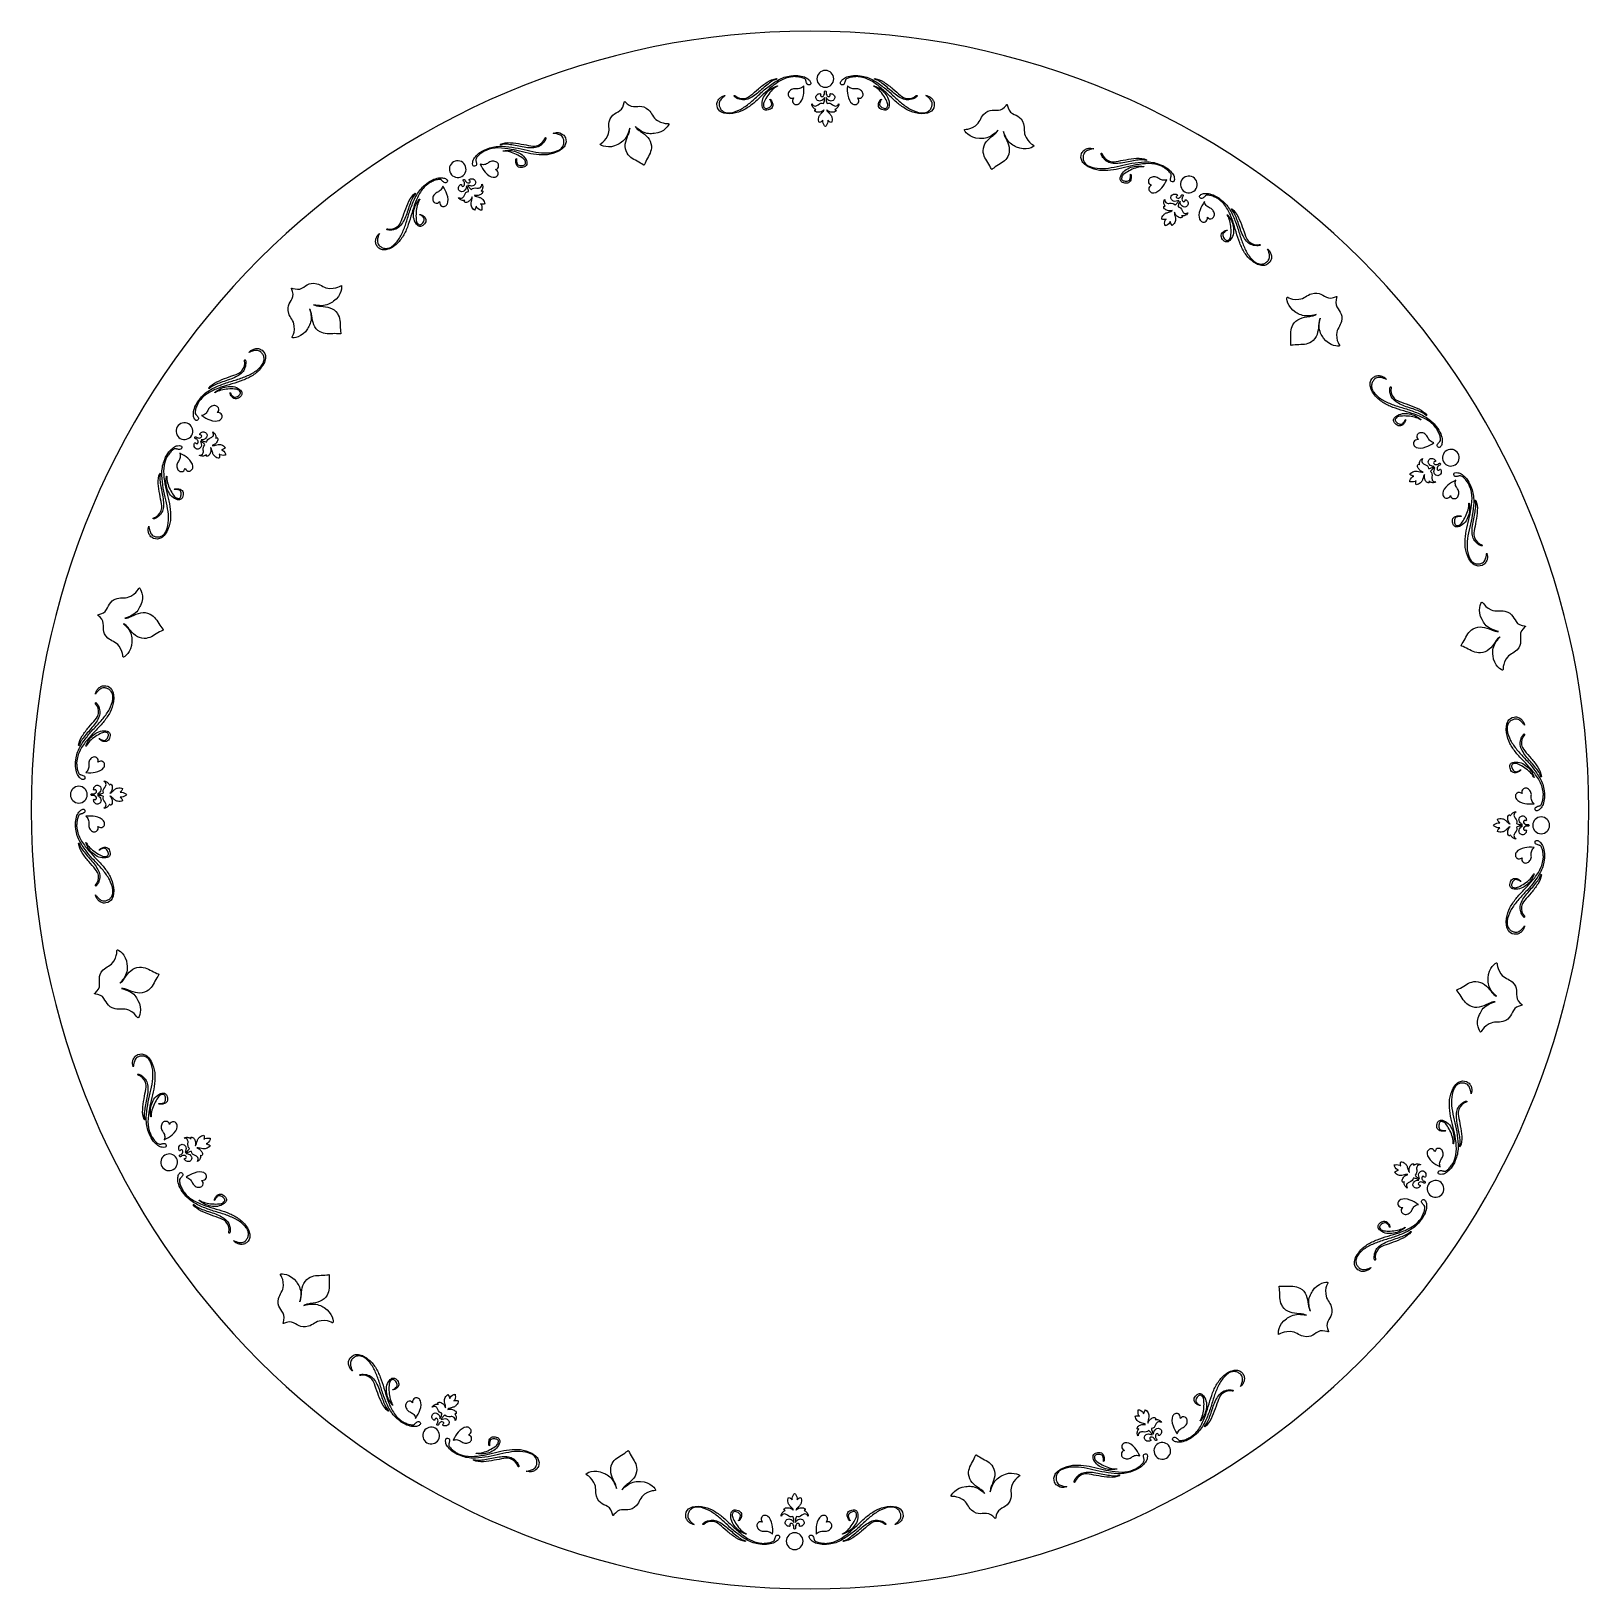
# Model space of a CAD drawing. Header units: centimetres. Extents: x -10.4 to 10.4, y -10.4 to 10.4.
import ezdxf

# ---------------------------------------------------------------- set-up
doc = ezdxf.new("R2010")
doc.units = ezdxf.units.CM
doc.header["$MEASUREMENT"] = 0
doc.layers.add('Camada 1', color=7, linetype='Continuous')

msp = doc.modelspace()

# ---------------------------------------------------------------- linework, layer by layer
at = {"layer": 'Camada 1'}
for points, knots in [([(-10.44189, 0), (-10.44189, 5.76691), (-5.76691, 10.44189), (0, 10.44189), (0, 10.44189), (5.76688, 10.44189), (10.44189, 5.76691), (10.44189, 0), (10.44189, 0), (10.44189, -5.76686), (5.76689, -10.44189), (0, -10.44189), (0, -10.44189), (-5.76691, -10.44189), (-10.44189, -5.76686), (-10.44189, 0)], [0, 0, 0, 0, 0.2, 0.2, 0.2, 0.2, 0.4, 0.4, 0.4, 0.4, 0.6, 0.6, 0.6, 0.6, 1, 1, 1, 1]), ([(-0.25553, 9.84282), (-0.31816, 9.83422), (-0.37417, 9.81615), (-0.42357, 9.78863), (-0.42357, 9.78863), (-0.47299, 9.76093), (-0.51985, 9.72923), (-0.56422, 9.69314), (-0.56422, 9.69314), (-0.60796, 9.65906), (-0.64934, 9.62292), (-0.68852, 9.58469), (-0.68852, 9.58469), (-0.72778, 9.54646), (-0.76763, 9.51074), (-0.80806, 9.47767), (-0.80806, 9.47767), (-0.84841, 9.4446), (-0.89019, 9.4161), (-0.93331, 9.39224), (-0.93331, 9.39224), (-0.97646, 9.36848), (-1.02319, 9.35311), (-1.07351, 9.34623), (-1.07351, 9.34623), (-1.09626, 9.34308), (-1.1165, 9.34467), (-1.13434, 9.35089), (-1.13434, 9.35089), (-1.15212, 9.35716), (-1.16675, 9.3655), (-1.17831, 9.37605), (-1.17831, 9.37605), (-1.18993, 9.38653), (-1.19908, 9.39859), (-1.20583, 9.41206), (-1.20583, 9.41206), (-1.21255, 9.42577), (-1.21665, 9.43823), (-1.21819, 9.4496), (-1.21819, 9.4496), (-1.22118, 9.47138), (-1.21758, 9.4905), (-1.20721, 9.50694), (-1.20721, 9.50694), (-1.19694, 9.52342), (-1.18573, 9.53729), (-1.17379, 9.54856), (-1.17379, 9.54856), (-1.16178, 9.5598), (-1.15151, 9.56803), (-1.14299, 9.57309), (-1.14299, 9.57309), (-1.1346, 9.57809), (-1.13317, 9.58021), (-1.13881, 9.57949), (-1.13881, 9.57949), (-1.15024, 9.5779), (-1.16291, 9.57343), (-1.17688, 9.56618), (-1.17688, 9.56618), (-1.19085, 9.55896), (-1.20334, 9.54951), (-1.21427, 9.53782), (-1.21427, 9.53782), (-1.2253, 9.52613), (-1.23406, 9.51242), (-1.24054, 9.49657), (-1.24054, 9.49657), (-1.24713, 9.48064), (-1.24895, 9.46281), (-1.24626, 9.44283), (-1.24626, 9.44283), (-1.24084, 9.40391), (-1.22078, 9.37449), (-1.18559, 9.35475), (-1.18559, 9.35475), (-1.15048, 9.33485), (-1.1001, 9.32951), (-1.0347, 9.33848), (-1.0347, 9.33848), (-0.9834, 9.34547), (-0.93588, 9.36076), (-0.8923, 9.38412), (-0.8923, 9.38412), (-0.84864, 9.40751), (-0.80716, 9.43495), (-0.768, 9.46638), (-0.768, 9.46638), (-0.72889, 9.49787), (-0.69074, 9.53189), (-0.6537, 9.56832), (-0.6537, 9.56832), (-0.61666, 9.60494), (-0.57911, 9.63984), (-0.54109, 9.67309), (-0.54109, 9.67309), (-0.49542, 9.71323), (-0.4483, 9.74746), (-0.40001, 9.7758), (-0.40001, 9.7758), (-0.35164, 9.80416), (-0.29912, 9.82223), (-0.24219, 9.83012), (-0.24219, 9.83012), (-0.22788, 9.83195), (-0.21057, 9.83253), (-0.1902, 9.83152), (-0.1902, 9.83152), (-0.16975, 9.83041), (-0.14969, 9.82771), (-0.13035, 9.82364), (-0.13035, 9.82364), (-0.11093, 9.81957), (-0.09402, 9.81393), (-0.07939, 9.80673), (-0.07939, 9.80673), (-0.06492, 9.79956), (-0.05695, 9.7907), (-0.05542, 9.78027), (-0.05542, 9.78027), (-0.05542, 9.77937), (-0.05439, 9.77564), (-0.05254, 9.76918), (-0.05254, 9.76918), (-0.05074, 9.76257), (-0.04815, 9.75566), (-0.04537, 9.74833), (-0.04537, 9.74833), (-0.04243, 9.74103), (-0.03833, 9.73425), (-0.03312, 9.7283), (-0.03312, 9.7283), (-0.02791, 9.72229), (-0.02153, 9.71965), (-0.01399, 9.72076), (-0.01399, 9.72076), (-0.00251, 9.72237), (0.00424, 9.72526), (0.00657, 9.72933), (0.00657, 9.72933), (0.00895, 9.73356), (0.00998, 9.74005), (0.00972, 9.74867), (0.00972, 9.74867), (0.00832, 9.75912), (0.00207, 9.77113), (-0.00893, 9.78449), (-0.00893, 9.78449), (-0.01999, 9.79793), (-0.03631, 9.81005), (-0.05817, 9.82053), (-0.05817, 9.82053), (-0.07981, 9.83109), (-0.10701, 9.83905), (-0.13966, 9.84403), (-0.13966, 9.84403), (-0.1724, 9.84941), (-0.211, 9.84893), (-0.25553, 9.84282), (-0.25553, 9.84282), (-0.25553, 9.84282), (-0.25553, 9.84282), (-0.25553, 9.84282)], [0, 0, 0, 0, 0.02380952, 0.02380952, 0.02380952, 0.02380952, 0.04761905, 0.04761905, 0.04761905, 0.04761905, 0.07142857, 0.07142857, 0.07142857, 0.07142857, 0.0952381, 0.0952381, 0.0952381, 0.0952381, 0.11904762, 0.11904762, 0.11904762, 0.11904762, 0.14285714, 0.14285714, 0.14285714, 0.14285714, 0.16666667, 0.16666667, 0.16666667, 0.16666667, 0.19047619, 0.19047619, 0.19047619, 0.19047619, 0.21428571, 0.21428571, 0.21428571, 0.21428571, 0.23809524, 0.23809524, 0.23809524, 0.23809524, 0.26190476, 0.26190476, 0.26190476, 0.26190476, 0.28571429, 0.28571429, 0.28571429, 0.28571429, 0.30952381, 0.30952381, 0.30952381, 0.30952381, 0.33333333, 0.33333333, 0.33333333, 0.33333333, 0.35714286, 0.35714286, 0.35714286, 0.35714286, 0.38095238, 0.38095238, 0.38095238, 0.38095238, 0.4047619, 0.4047619, 0.4047619, 0.4047619, 0.42857143, 0.42857143, 0.42857143, 0.42857143, 0.45238095, 0.45238095, 0.45238095, 0.45238095, 0.47619048, 0.47619048, 0.47619048, 0.47619048, 0.5, 0.5, 0.5, 0.5, 0.52380952, 0.52380952, 0.52380952, 0.52380952, 0.54761905, 0.54761905, 0.54761905, 0.54761905, 0.57142857, 0.57142857, 0.57142857, 0.57142857, 0.5952381, 0.5952381, 0.5952381, 0.5952381, 0.61904762, 0.61904762, 0.61904762, 0.61904762, 0.64285714, 0.64285714, 0.64285714, 0.64285714, 0.66666667, 0.66666667, 0.66666667, 0.66666667, 0.69047619, 0.69047619, 0.69047619, 0.69047619, 0.71428571, 0.71428571, 0.71428571, 0.71428571, 0.73809524, 0.73809524, 0.73809524, 0.73809524, 0.76190476, 0.76190476, 0.76190476, 0.76190476, 0.78571429, 0.78571429, 0.78571429, 0.78571429, 0.80952381, 0.80952381, 0.80952381, 0.80952381, 0.83333333, 0.83333333, 0.83333333, 0.83333333, 0.85714286, 0.85714286, 0.85714286, 0.85714286, 0.88095238, 0.88095238, 0.88095238, 0.88095238, 0.9047619, 0.9047619, 0.9047619, 0.9047619, 0.92857143, 0.92857143, 0.92857143, 0.92857143, 0.95238095, 0.95238095, 0.95238095, 0.95238095, 1, 1, 1, 1]), ([(0.31766, 9.80263), (0.31766, 9.74072), (0.2675, 9.69053), (0.20558, 9.69053), (0.20558, 9.69053), (0.14366, 9.69053), (0.0935, 9.74069), (0.0935, 9.80263), (0.0935, 9.80263), (0.0935, 9.86457), (0.14367, 9.91473), (0.20558, 9.91473), (0.20558, 9.91473), (0.26749, 9.91473), (0.31766, 9.86457), (0.31766, 9.80263)], [0, 0, 0, 0, 0.2, 0.2, 0.2, 0.2, 0.4, 0.4, 0.4, 0.4, 0.6, 0.6, 0.6, 0.6, 1, 1, 1, 1]), ([(0.67416, 9.84282), (0.6296, 9.84893), (0.59095, 9.84943), (0.55835, 9.84406), (0.55835, 9.84406), (0.52565, 9.83909), (0.4985, 9.83112), (0.47681, 9.82056), (0.47681, 9.82056), (0.45501, 9.81008), (0.43868, 9.79796), (0.42762, 9.78452), (0.42762, 9.78452), (0.41656, 9.77116), (0.41032, 9.75915), (0.40891, 9.7487), (0.40891, 9.7487), (0.4087, 9.74005), (0.40968, 9.73359), (0.41211, 9.72936), (0.41211, 9.72936), (0.41439, 9.72529), (0.42121, 9.7224), (0.43262, 9.72079), (0.43262, 9.72079), (0.44021, 9.71968), (0.44651, 9.72232), (0.4518, 9.72833), (0.4518, 9.72833), (0.45696, 9.73431), (0.46106, 9.74106), (0.464, 9.74836), (0.464, 9.74836), (0.46683, 9.75569), (0.46937, 9.76259), (0.47117, 9.76921), (0.47117, 9.76921), (0.47302, 9.77567), (0.47405, 9.7794), (0.47411, 9.7803), (0.47411, 9.7803), (0.47562, 9.79072), (0.48356, 9.79959), (0.49808, 9.80676), (0.49808, 9.80676), (0.51271, 9.81393), (0.52954, 9.81959), (0.54899, 9.82367), (0.54899, 9.82367), (0.56836, 9.82774), (0.58836, 9.83044), (0.60884, 9.83155), (0.60884, 9.83155), (0.62924, 9.83256), (0.64657, 9.83197), (0.66083, 9.83015), (0.66083, 9.83015), (0.71777, 9.82227), (0.77034, 9.80419), (0.81871, 9.77583), (0.81871, 9.77583), (0.86697, 9.74747), (0.91409, 9.71323), (0.95979, 9.67312), (0.95979, 9.67312), (0.99778, 9.63986), (1.03533, 9.60496), (1.07234, 9.56834), (1.07234, 9.56834), (1.10938, 9.53193), (1.14759, 9.49791), (1.18664, 9.4664), (1.18664, 9.4664), (1.2258, 9.43497), (1.26731, 9.40753), (1.31097, 9.38414), (1.31097, 9.38414), (1.35457, 9.36078), (1.40207, 9.34548), (1.4534, 9.3385), (1.4534, 9.3385), (1.51878, 9.32953), (1.56916, 9.33488), (1.60424, 9.35477), (1.60424, 9.35477), (1.63943, 9.37453), (1.65954, 9.40393), (1.66496, 9.44285), (1.66496, 9.44285), (1.66766, 9.4628), (1.66578, 9.48066), (1.65922, 9.49659), (1.65922, 9.49659), (1.65271, 9.51244), (1.64403, 9.52612), (1.63297, 9.53784), (1.63297, 9.53784), (1.62202, 9.54953), (1.60955, 9.55898), (1.59556, 9.5662), (1.59556, 9.5662), (1.58162, 9.57345), (1.56889, 9.57792), (1.55749, 9.57951), (1.55749, 9.57951), (1.55185, 9.5802), (1.55331, 9.57811), (1.56167, 9.57311), (1.56167, 9.57311), (1.57014, 9.56808), (1.58043, 9.55985), (1.59247, 9.54858), (1.59247, 9.54858), (1.6044, 9.53731), (1.61557, 9.52342), (1.62586, 9.50696), (1.62586, 9.50696), (1.63626, 9.49056), (1.6398, 9.47143), (1.63681, 9.44962), (1.63681, 9.44962), (1.6353, 9.43822), (1.63117, 9.42575), (1.62445, 9.41208), (1.62445, 9.41208), (1.61773, 9.39859), (1.60857, 9.38655), (1.59696, 9.37607), (1.59696, 9.37607), (1.58542, 9.36551), (1.57077, 9.35718), (1.55299, 9.35091), (1.55299, 9.35091), (1.53516, 9.34469), (1.51492, 9.3431), (1.49216, 9.34625), (1.49216, 9.34625), (1.44184, 9.35313), (1.39511, 9.3685), (1.35196, 9.39226), (1.35196, 9.39226), (1.30886, 9.4161), (1.26706, 9.44462), (1.22671, 9.47769), (1.22671, 9.47769), (1.18631, 9.51076), (1.14646, 9.54648), (1.10717, 9.58471), (1.10717, 9.58471), (1.06796, 9.62294), (1.0266, 9.65911), (0.9829, 9.69316), (0.9829, 9.69316), (0.9385, 9.72925), (0.89165, 9.76095), (0.84219, 9.78865), (0.84219, 9.78865), (0.79282, 9.81615), (0.73679, 9.83422), (0.67416, 9.84282), (0.67416, 9.84282), (0.67416, 9.84282), (0.67416, 9.84282), (0.67416, 9.84282)], [0, 0, 0, 0, 0.02380952, 0.02380952, 0.02380952, 0.02380952, 0.04761905, 0.04761905, 0.04761905, 0.04761905, 0.07142857, 0.07142857, 0.07142857, 0.07142857, 0.0952381, 0.0952381, 0.0952381, 0.0952381, 0.11904762, 0.11904762, 0.11904762, 0.11904762, 0.14285714, 0.14285714, 0.14285714, 0.14285714, 0.16666667, 0.16666667, 0.16666667, 0.16666667, 0.19047619, 0.19047619, 0.19047619, 0.19047619, 0.21428571, 0.21428571, 0.21428571, 0.21428571, 0.23809524, 0.23809524, 0.23809524, 0.23809524, 0.26190476, 0.26190476, 0.26190476, 0.26190476, 0.28571429, 0.28571429, 0.28571429, 0.28571429, 0.30952381, 0.30952381, 0.30952381, 0.30952381, 0.33333333, 0.33333333, 0.33333333, 0.33333333, 0.35714286, 0.35714286, 0.35714286, 0.35714286, 0.38095238, 0.38095238, 0.38095238, 0.38095238, 0.4047619, 0.4047619, 0.4047619, 0.4047619, 0.42857143, 0.42857143, 0.42857143, 0.42857143, 0.45238095, 0.45238095, 0.45238095, 0.45238095, 0.47619048, 0.47619048, 0.47619048, 0.47619048, 0.5, 0.5, 0.5, 0.5, 0.52380952, 0.52380952, 0.52380952, 0.52380952, 0.54761905, 0.54761905, 0.54761905, 0.54761905, 0.57142857, 0.57142857, 0.57142857, 0.57142857, 0.5952381, 0.5952381, 0.5952381, 0.5952381, 0.61904762, 0.61904762, 0.61904762, 0.61904762, 0.64285714, 0.64285714, 0.64285714, 0.64285714, 0.66666667, 0.66666667, 0.66666667, 0.66666667, 0.69047619, 0.69047619, 0.69047619, 0.69047619, 0.71428571, 0.71428571, 0.71428571, 0.71428571, 0.73809524, 0.73809524, 0.73809524, 0.73809524, 0.76190476, 0.76190476, 0.76190476, 0.76190476, 0.78571429, 0.78571429, 0.78571429, 0.78571429, 0.80952381, 0.80952381, 0.80952381, 0.80952381, 0.83333333, 0.83333333, 0.83333333, 0.83333333, 0.85714286, 0.85714286, 0.85714286, 0.85714286, 0.88095238, 0.88095238, 0.88095238, 0.88095238, 0.9047619, 0.9047619, 0.9047619, 0.9047619, 0.92857143, 0.92857143, 0.92857143, 0.92857143, 0.95238095, 0.95238095, 0.95238095, 0.95238095, 1, 1, 1, 1]), ([(-1.00685, 9.57868), (-1.0119, 9.58088), (-1.01585, 9.5813), (-1.01862, 9.58003), (-1.01862, 9.58003), (-1.02135, 9.57857), (-1.02135, 9.57566), (-1.01888, 9.57125), (-1.01888, 9.57125), (-1.0097, 9.56088), (-0.99856, 9.5522), (-0.9856, 9.54527), (-0.9856, 9.54527), (-0.9725, 9.53844), (-0.95925, 9.53302), (-0.94562, 9.52908), (-0.94562, 9.52908), (-0.93197, 9.52516), (-0.91884, 9.5226), (-0.9062, 9.52143), (-0.9062, 9.52143), (-0.89342, 9.52027), (-0.88228, 9.52027), (-0.87281, 9.52162), (-0.87281, 9.52162), (-0.84715, 9.52517), (-0.82175, 9.53398), (-0.79664, 9.54808), (-0.79664, 9.54808), (-0.77153, 9.56218), (-0.74666, 9.57856), (-0.72224, 9.59748), (-0.72224, 9.59748), (-0.69766, 9.61619), (-0.67348, 9.63659), (-0.64937, 9.6582), (-0.64937, 9.6582), (-0.62519, 9.67984), (-0.6019, 9.7003), (-0.57944, 9.71927), (-0.57944, 9.71927), (-0.55687, 9.73837), (-0.53528, 9.7548), (-0.51435, 9.76888), (-0.51435, 9.76888), (-0.49361, 9.78282), (-0.47368, 9.79153), (-0.45495, 9.79507), (-0.45495, 9.79507), (-0.45011, 9.79576), (-0.44725, 9.79732), (-0.44627, 9.79986), (-0.44627, 9.79986), (-0.44511, 9.80253), (-0.44667, 9.80494), (-0.45082, 9.80732), (-0.45082, 9.80732), (-0.49337, 9.80049), (-0.53512, 9.7834), (-0.57578, 9.75607), (-0.57578, 9.75607), (-0.61653, 9.72871), (-0.655, 9.6995), (-0.6914, 9.66839), (-0.6914, 9.66839), (-0.7277, 9.63727), (-0.76125, 9.60899), (-0.79215, 9.58346), (-0.79215, 9.58346), (-0.82297, 9.55803), (-0.85023, 9.54359), (-0.87388, 9.54039), (-0.87388, 9.54039), (-0.9271, 9.53304), (-0.97139, 9.54585), (-1.00685, 9.57868), (-1.00685, 9.57868), (-1.00685, 9.57868), (-1.00685, 9.57868), (-1.00685, 9.57868)], [0, 0, 0, 0, 0.04761905, 0.04761905, 0.04761905, 0.04761905, 0.0952381, 0.0952381, 0.0952381, 0.0952381, 0.14285714, 0.14285714, 0.14285714, 0.14285714, 0.19047619, 0.19047619, 0.19047619, 0.19047619, 0.23809524, 0.23809524, 0.23809524, 0.23809524, 0.28571429, 0.28571429, 0.28571429, 0.28571429, 0.33333333, 0.33333333, 0.33333333, 0.33333333, 0.38095238, 0.38095238, 0.38095238, 0.38095238, 0.42857143, 0.42857143, 0.42857143, 0.42857143, 0.47619048, 0.47619048, 0.47619048, 0.47619048, 0.52380952, 0.52380952, 0.52380952, 0.52380952, 0.57142857, 0.57142857, 0.57142857, 0.57142857, 0.61904762, 0.61904762, 0.61904762, 0.61904762, 0.66666667, 0.66666667, 0.66666667, 0.66666667, 0.71428571, 0.71428571, 0.71428571, 0.71428571, 0.76190476, 0.76190476, 0.76190476, 0.76190476, 0.80952381, 0.80952381, 0.80952381, 0.80952381, 0.85714286, 0.85714286, 0.85714286, 0.85714286, 0.9047619, 0.9047619, 0.9047619, 0.9047619, 1, 1, 1, 1]), ([(-0.58145, 9.40655), (-0.59849, 9.40425), (-0.60973, 9.40846), (-0.61508, 9.41925), (-0.61508, 9.41925), (-0.62048, 9.43012), (-0.6236, 9.43933), (-0.62471, 9.44695), (-0.62471, 9.44695), (-0.62648, 9.46029), (-0.6218, 9.47902), (-0.61071, 9.50333), (-0.61071, 9.50333), (-0.59947, 9.52754), (-0.58486, 9.55294), (-0.56682, 9.57961), (-0.56682, 9.57961), (-0.5487, 9.6062), (-0.52859, 9.63073), (-0.50655, 9.65314), (-0.50655, 9.65314), (-0.48438, 9.6755), (-0.46334, 9.69103), (-0.44329, 9.69955), (-0.44329, 9.69955), (-0.43623, 9.70437), (-0.43398, 9.70733), (-0.43654, 9.70849), (-0.43654, 9.70849), (-0.43908, 9.70952), (-0.44218, 9.70883), (-0.44567, 9.70643), (-0.44567, 9.70643), (-0.46792, 9.69955), (-0.49155, 9.68788), (-0.51626, 9.6714), (-0.51626, 9.6714), (-0.5411, 9.65497), (-0.56346, 9.63523), (-0.58352, 9.61219), (-0.58352, 9.61219), (-0.60358, 9.58907), (-0.61945, 9.56322), (-0.63093, 9.53456), (-0.63093, 9.53456), (-0.64252, 9.50588), (-0.64591, 9.47495), (-0.64141, 9.44174), (-0.64141, 9.44174), (-0.63805, 9.41703), (-0.63017, 9.40054), (-0.61794, 9.39205), (-0.61794, 9.39205), (-0.60561, 9.38358), (-0.59238, 9.3803), (-0.57815, 9.38218), (-0.57815, 9.38218), (-0.55439, 9.38551), (-0.53452, 9.39385), (-0.51835, 9.40708), (-0.51835, 9.40708), (-0.5024, 9.42049), (-0.49607, 9.43944), (-0.49943, 9.46423), (-0.49943, 9.46423), (-0.50141, 9.47836), (-0.50708, 9.49339), (-0.5165, 9.50892), (-0.5165, 9.50892), (-0.52592, 9.5245), (-0.53396, 9.53189), (-0.54052, 9.53101), (-0.54052, 9.53101), (-0.54338, 9.53061), (-0.54052, 9.52564), (-0.53195, 9.51619), (-0.53195, 9.51619), (-0.52356, 9.50677), (-0.51734, 9.48923), (-0.51388, 9.46362), (-0.51388, 9.46362), (-0.51219, 9.45124), (-0.51893, 9.43925), (-0.53428, 9.4274), (-0.53428, 9.4274), (-0.54957, 9.4157), (-0.56531, 9.40872), (-0.58145, 9.40655), (-0.58145, 9.40655), (-0.58145, 9.40655), (-0.58145, 9.40655), (-0.58145, 9.40655)], [0, 0, 0, 0, 0.04166667, 0.04166667, 0.04166667, 0.04166667, 0.08333333, 0.08333333, 0.08333333, 0.08333333, 0.125, 0.125, 0.125, 0.125, 0.16666667, 0.16666667, 0.16666667, 0.16666667, 0.20833333, 0.20833333, 0.20833333, 0.20833333, 0.25, 0.25, 0.25, 0.25, 0.29166667, 0.29166667, 0.29166667, 0.29166667, 0.33333333, 0.33333333, 0.33333333, 0.33333333, 0.375, 0.375, 0.375, 0.375, 0.41666667, 0.41666667, 0.41666667, 0.41666667, 0.45833333, 0.45833333, 0.45833333, 0.45833333, 0.5, 0.5, 0.5, 0.5, 0.54166667, 0.54166667, 0.54166667, 0.54166667, 0.58333333, 0.58333333, 0.58333333, 0.58333333, 0.625, 0.625, 0.625, 0.625, 0.66666667, 0.66666667, 0.66666667, 0.66666667, 0.70833333, 0.70833333, 0.70833333, 0.70833333, 0.75, 0.75, 0.75, 0.75, 0.79166667, 0.79166667, 0.79166667, 0.79166667, 0.83333333, 0.83333333, 0.83333333, 0.83333333, 0.875, 0.875, 0.875, 0.875, 0.91666667, 0.91666667, 0.91666667, 0.91666667, 1, 1, 1, 1]), ([(-0.19188, 9.45801), (-0.2076, 9.46031), (-0.21953, 9.46767), (-0.22773, 9.48013), (-0.22773, 9.48013), (-0.23998, 9.4986), (-0.23831, 9.52066), (-0.22276, 9.54628), (-0.22276, 9.54628), (-0.23424, 9.54125), (-0.24596, 9.54078), (-0.25784, 9.54477), (-0.25784, 9.54477), (-0.26879, 9.54855), (-0.27731, 9.55496), (-0.28343, 9.56424), (-0.28343, 9.56424), (-0.29243, 9.57773), (-0.29475, 9.59282), (-0.2906, 9.6094), (-0.2906, 9.6094), (-0.28631, 9.62596), (-0.27639, 9.64007), (-0.26062, 9.65176), (-0.26062, 9.65176), (-0.24456, 9.66364), (-0.22667, 9.66996), (-0.20715, 9.67078), (-0.20715, 9.67078), (-0.1904, 9.67033), (-0.17365, 9.66993), (-0.15688, 9.66962), (-0.15688, 9.66962), (-0.13693, 9.67073), (-0.11844, 9.6775), (-0.10148, 9.69007), (-0.10148, 9.69007), (-0.09492, 9.69494), (-0.08846, 9.7006), (-0.08201, 9.70711), (-0.08201, 9.70711), (-0.0787, 9.66173), (-0.08045, 9.62041), (-0.08717, 9.58313), (-0.08717, 9.58313), (-0.09693, 9.52953), (-0.11638, 9.49188), (-0.14562, 9.47031), (-0.14562, 9.47031), (-0.15999, 9.45967), (-0.17544, 9.45557), (-0.19188, 9.45801)], [0, 0, 0, 0, 0.07142857, 0.07142857, 0.07142857, 0.07142857, 0.14285714, 0.14285714, 0.14285714, 0.14285714, 0.21428571, 0.21428571, 0.21428571, 0.21428571, 0.28571429, 0.28571429, 0.28571429, 0.28571429, 0.35714286, 0.35714286, 0.35714286, 0.35714286, 0.42857143, 0.42857143, 0.42857143, 0.42857143, 0.5, 0.5, 0.5, 0.5, 0.57142857, 0.57142857, 0.57142857, 0.57142857, 0.64285714, 0.64285714, 0.64285714, 0.64285714, 0.71428571, 0.71428571, 0.71428571, 0.71428571, 0.78571429, 0.78571429, 0.78571429, 0.78571429, 0.85714286, 0.85714286, 0.85714286, 0.85714286, 1, 1, 1, 1]), ([(0.20556, 9.64139), (0.19992, 9.64158), (0.1945, 9.63821), (0.19305, 9.63242), (0.19305, 9.63242), (0.19149, 9.62543), (0.19358, 9.61887), (0.19445, 9.61197), (0.19445, 9.61197), (0.19516, 9.60668), (0.19408, 9.60152), (0.19254, 9.59647), (0.19254, 9.59647), (0.18778, 9.58081), (0.17518, 9.5648), (0.15756, 9.56538), (0.15756, 9.56538), (0.1524, 9.56551), (0.14716, 9.56887), (0.14396, 9.57263), (0.14396, 9.57263), (0.14235, 9.57459), (0.14153, 9.57713), (0.14086, 9.57969), (0.14086, 9.57969), (0.13858, 9.58668), (0.14253, 9.59419), (0.1447, 9.59895), (0.1447, 9.59895), (0.14626, 9.60252), (0.13861, 9.604), (0.13462, 9.60411), (0.13462, 9.60411), (0.11845, 9.60467), (0.10208, 9.59853), (0.0912, 9.58503), (0.0912, 9.58503), (0.07998, 9.57103), (0.07667, 9.55378), (0.08165, 9.53711), (0.08165, 9.53711), (0.08345, 9.53124), (0.08636, 9.52608), (0.09012, 9.52168), (0.09012, 9.52168), (0.09684, 9.51406), (0.10623, 9.50887), (0.1169, 9.50655), (0.1169, 9.50655), (0.12518, 9.50475), (0.13296, 9.5042), (0.14108, 9.5065), (0.14108, 9.5065), (0.15198, 9.50962), (0.16222, 9.51486), (0.17116, 9.52169), (0.17116, 9.52169), (0.18119, 9.5295), (0.1895, 9.53931), (0.19518, 9.55082), (0.19518, 9.55082), (0.1955, 9.55053), (0.19616, 9.55026), (0.19616, 9.55), (0.19616, 9.55), (0.19677, 9.54053), (0.19642, 9.53116), (0.1955, 9.52169), (0.1955, 9.52169), (0.19545, 9.52047), (0.19529, 9.51934), (0.19529, 9.51812), (0.19529, 9.51812), (0.19378, 9.50198), (0.18825, 9.48669), (0.18254, 9.47174), (0.18254, 9.47174), (0.15777, 9.48415), (0.13005, 9.47216), (0.10957, 9.45512), (0.10957, 9.45512), (0.0984, 9.44586), (0.08555, 9.43864), (0.07081, 9.43795), (0.07081, 9.43795), (0.05139, 9.43705), (0.03491, 9.45012), (0.02625, 9.46711), (0.02625, 9.46711), (0.02554, 9.46841), (0.02474, 9.46735), (0.02464, 9.46671), (0.02464, 9.46671), (0.02318, 9.45504), (0.02639, 9.44374), (0.03157, 9.43356), (0.03157, 9.43356), (0.03813, 9.42089), (0.04758, 9.41054), (0.05864, 9.4021), (0.05864, 9.4021), (0.06454, 9.39752), (0.07192, 9.39287), (0.07843, 9.38932), (0.07843, 9.38932), (0.07594, 9.38919), (0.06814, 9.38932), (0.06454, 9.38355), (0.06454, 9.38355), (0.06184, 9.37942), (0.062, 9.3744), (0.06502, 9.37085), (0.06502, 9.37085), (0.0756, 9.3573), (0.09317, 9.355), (0.10894, 9.35413), (0.10894, 9.35413), (0.125, 9.35323), (0.14077, 9.3563), (0.15556, 9.36321), (0.15556, 9.36321), (0.16749, 9.36879), (0.17686, 9.37755), (0.18683, 9.38623), (0.18683, 9.38623), (0.18781, 9.3871), (0.18731, 9.38401), (0.18688, 9.38298), (0.18688, 9.38298), (0.17794, 9.36433), (0.1627, 9.35149), (0.14854, 9.33639), (0.14854, 9.33639), (0.13894, 9.32607), (0.1306, 9.31536), (0.12457, 9.30289), (0.12457, 9.30289), (0.12121, 9.29638), (0.11872, 9.2895), (0.11698, 9.28246), (0.11698, 9.28246), (0.1114, 9.26039), (0.11367, 9.23653), (0.12489, 9.21645), (0.12489, 9.21645), (0.14436, 9.22042), (0.15992, 9.23365), (0.17357, 9.24762), (0.17357, 9.24762), (0.16635, 9.22092), (0.17828, 9.19558), (0.19532, 9.17449), (0.19532, 9.17449), (0.19879, 9.17015), (0.20183, 9.16666), (0.20561, 9.16285), (0.20561, 9.16285), (0.20939, 9.16666), (0.21254, 9.17015), (0.2158, 9.17449), (0.2158, 9.17449), (0.233, 9.19555), (0.24501, 9.22092), (0.23765, 9.24762), (0.23765, 9.24762), (0.25125, 9.23365), (0.26686, 9.22042), (0.28644, 9.21645), (0.28644, 9.21645), (0.29771, 9.23653), (0.29972, 9.2604), (0.29425, 9.28246), (0.29425, 9.28246), (0.29256, 9.28952), (0.28986, 9.29638), (0.28676, 9.30289), (0.28676, 9.30289), (0.28062, 9.31535), (0.27229, 9.32607), (0.26274, 9.33639), (0.26274, 9.33639), (0.24864, 9.3515), (0.23319, 9.36433), (0.22435, 9.38298), (0.22435, 9.38298), (0.22387, 9.38401), (0.22337, 9.38711), (0.22446, 9.38623), (0.22446, 9.38623), (0.23449, 9.37753), (0.24383, 9.36879), (0.25568, 9.36321), (0.25568, 9.36321), (0.27052, 9.3563), (0.28616, 9.35324), (0.30241, 9.35413), (0.30241, 9.35413), (0.31813, 9.35503), (0.33559, 9.35731), (0.34628, 9.37085), (0.34628, 9.37085), (0.34922, 9.3744), (0.34948, 9.37945), (0.34676, 9.38355), (0.34676, 9.38355), (0.34298, 9.38932), (0.33538, 9.38919), (0.33271, 9.38932), (0.33271, 9.38932), (0.33932, 9.39287), (0.34676, 9.39752), (0.35261, 9.4021), (0.35261, 9.4021), (0.36378, 9.41054), (0.37317, 9.42089), (0.37962, 9.43356), (0.37962, 9.43356), (0.38483, 9.44377), (0.38803, 9.45504), (0.38661, 9.46671), (0.38661, 9.46671), (0.38656, 9.46735), (0.38574, 9.46838), (0.38505, 9.46711), (0.38505, 9.46711), (0.37637, 9.45012), (0.35978, 9.43705), (0.34039, 9.43795), (0.34039, 9.43795), (0.32571, 9.43864), (0.3129, 9.44586), (0.30163, 9.45512), (0.30163, 9.45512), (0.28112, 9.47216), (0.25342, 9.48414), (0.22871, 9.47174), (0.22871, 9.47174), (0.22302, 9.48669), (0.21749, 9.50201), (0.21604, 9.51812), (0.21604, 9.51812), (0.21583, 9.51931), (0.21583, 9.52047), (0.21562, 9.52169), (0.21562, 9.52169), (0.21475, 9.53116), (0.21448, 9.5405), (0.21501, 9.55), (0.21501, 9.55), (0.21501, 9.55029), (0.21578, 9.55053), (0.21609, 9.55082), (0.21609, 9.55082), (0.22167, 9.53931), (0.22998, 9.52949), (0.24011, 9.52169), (0.24011, 9.52169), (0.24895, 9.51486), (0.25924, 9.50962), (0.27019, 9.5065), (0.27019, 9.5065), (0.27815, 9.5042), (0.28612, 9.50475), (0.29432, 9.50655), (0.29432, 9.50655), (0.3049, 9.50888), (0.31432, 9.51409), (0.32104, 9.52168), (0.32104, 9.52168), (0.32488, 9.52607), (0.32792, 9.53123), (0.32961, 9.53711), (0.32961, 9.53711), (0.33461, 9.55378), (0.33117, 9.57103), (0.31995, 9.58503), (0.31995, 9.58503), (0.30921, 9.59852), (0.29272, 9.60464), (0.27648, 9.60411), (0.27648, 9.60411), (0.27264, 9.60403), (0.26486, 9.60252), (0.26651, 9.59895), (0.26651, 9.59895), (0.26868, 9.59421), (0.27265, 9.5867), (0.27035, 9.57969), (0.27035, 9.57969), (0.26958, 9.57712), (0.26884, 9.57458), (0.2672, 9.57263), (0.2672, 9.57263), (0.264, 9.56885), (0.25884, 9.56549), (0.25371, 9.56538), (0.25371, 9.56538), (0.23609, 9.5648), (0.22339, 9.58081), (0.21863, 9.59647), (0.21863, 9.59647), (0.21717, 9.60152), (0.21604, 9.60668), (0.21672, 9.61197), (0.21672, 9.61197), (0.21775, 9.61888), (0.2196, 9.62546), (0.21812, 9.63242), (0.21812, 9.63242), (0.21661, 9.63821), (0.21108, 9.64158), (0.20556, 9.64139)], [0, 0, 0, 0, 0.01265823, 0.01265823, 0.01265823, 0.01265823, 0.02531646, 0.02531646, 0.02531646, 0.02531646, 0.03797468, 0.03797468, 0.03797468, 0.03797468, 0.05063291, 0.05063291, 0.05063291, 0.05063291, 0.06329114, 0.06329114, 0.06329114, 0.06329114, 0.07594937, 0.07594937, 0.07594937, 0.07594937, 0.08860759, 0.08860759, 0.08860759, 0.08860759, 0.10126582, 0.10126582, 0.10126582, 0.10126582, 0.11392405, 0.11392405, 0.11392405, 0.11392405, 0.12658228, 0.12658228, 0.12658228, 0.12658228, 0.13924051, 0.13924051, 0.13924051, 0.13924051, 0.15189873, 0.15189873, 0.15189873, 0.15189873, 0.16455696, 0.16455696, 0.16455696, 0.16455696, 0.17721519, 0.17721519, 0.17721519, 0.17721519, 0.18987342, 0.18987342, 0.18987342, 0.18987342, 0.20253165, 0.20253165, 0.20253165, 0.20253165, 0.21518987, 0.21518987, 0.21518987, 0.21518987, 0.2278481, 0.2278481, 0.2278481, 0.2278481, 0.24050633, 0.24050633, 0.24050633, 0.24050633, 0.25316456, 0.25316456, 0.25316456, 0.25316456, 0.26582278, 0.26582278, 0.26582278, 0.26582278, 0.27848101, 0.27848101, 0.27848101, 0.27848101, 0.29113924, 0.29113924, 0.29113924, 0.29113924, 0.30379747, 0.30379747, 0.30379747, 0.30379747, 0.3164557, 0.3164557, 0.3164557, 0.3164557, 0.32911392, 0.32911392, 0.32911392, 0.32911392, 0.34177215, 0.34177215, 0.34177215, 0.34177215, 0.35443038, 0.35443038, 0.35443038, 0.35443038, 0.36708861, 0.36708861, 0.36708861, 0.36708861, 0.37974684, 0.37974684, 0.37974684, 0.37974684, 0.39240506, 0.39240506, 0.39240506, 0.39240506, 0.40506329, 0.40506329, 0.40506329, 0.40506329, 0.41772152, 0.41772152, 0.41772152, 0.41772152, 0.43037975, 0.43037975, 0.43037975, 0.43037975, 0.44303797, 0.44303797, 0.44303797, 0.44303797, 0.4556962, 0.4556962, 0.4556962, 0.4556962, 0.46835443, 0.46835443, 0.46835443, 0.46835443, 0.48101266, 0.48101266, 0.48101266, 0.48101266, 0.49367089, 0.49367089, 0.49367089, 0.49367089, 0.50632911, 0.50632911, 0.50632911, 0.50632911, 0.51898734, 0.51898734, 0.51898734, 0.51898734, 0.53164557, 0.53164557, 0.53164557, 0.53164557, 0.5443038, 0.5443038, 0.5443038, 0.5443038, 0.55696203, 0.55696203, 0.55696203, 0.55696203, 0.56962025, 0.56962025, 0.56962025, 0.56962025, 0.58227848, 0.58227848, 0.58227848, 0.58227848, 0.59493671, 0.59493671, 0.59493671, 0.59493671, 0.60759494, 0.60759494, 0.60759494, 0.60759494, 0.62025316, 0.62025316, 0.62025316, 0.62025316, 0.63291139, 0.63291139, 0.63291139, 0.63291139, 0.64556962, 0.64556962, 0.64556962, 0.64556962, 0.65822785, 0.65822785, 0.65822785, 0.65822785, 0.67088608, 0.67088608, 0.67088608, 0.67088608, 0.6835443, 0.6835443, 0.6835443, 0.6835443, 0.69620253, 0.69620253, 0.69620253, 0.69620253, 0.70886076, 0.70886076, 0.70886076, 0.70886076, 0.72151899, 0.72151899, 0.72151899, 0.72151899, 0.73417722, 0.73417722, 0.73417722, 0.73417722, 0.74683544, 0.74683544, 0.74683544, 0.74683544, 0.75949367, 0.75949367, 0.75949367, 0.75949367, 0.7721519, 0.7721519, 0.7721519, 0.7721519, 0.78481013, 0.78481013, 0.78481013, 0.78481013, 0.79746835, 0.79746835, 0.79746835, 0.79746835, 0.81012658, 0.81012658, 0.81012658, 0.81012658, 0.82278481, 0.82278481, 0.82278481, 0.82278481, 0.83544304, 0.83544304, 0.83544304, 0.83544304, 0.84810127, 0.84810127, 0.84810127, 0.84810127, 0.86075949, 0.86075949, 0.86075949, 0.86075949, 0.87341772, 0.87341772, 0.87341772, 0.87341772, 0.88607595, 0.88607595, 0.88607595, 0.88607595, 0.89873418, 0.89873418, 0.89873418, 0.89873418, 0.91139241, 0.91139241, 0.91139241, 0.91139241, 0.92405063, 0.92405063, 0.92405063, 0.92405063, 0.93670886, 0.93670886, 0.93670886, 0.93670886, 0.94936709, 0.94936709, 0.94936709, 0.94936709, 0.96202532, 0.96202532, 0.96202532, 0.96202532, 0.97468354, 0.97468354, 0.97468354, 0.97468354, 1, 1, 1, 1]), ([(0.5642, 9.47034), (0.53499, 9.4919), (0.51552, 9.52955), (0.50581, 9.58316), (0.50581, 9.58316), (0.49904, 9.62044), (0.49734, 9.66177), (0.50065, 9.70714), (0.50065, 9.70714), (0.50711, 9.70063), (0.51356, 9.69497), (0.52012, 9.6901), (0.52012, 9.6901), (0.53708, 9.67753), (0.55557, 9.67079), (0.57552, 9.66965), (0.57552, 9.66965), (0.59232, 9.66997), (0.60907, 9.67036), (0.62579, 9.67081), (0.62579, 9.67081), (0.64532, 9.66999), (0.66315, 9.66367), (0.67924, 9.65179), (0.67924, 9.65179), (0.69501, 9.64012), (0.70498, 9.62599), (0.70922, 9.60943), (0.70922, 9.60943), (0.7134, 9.59284), (0.71102, 9.57776), (0.70205, 9.56427), (0.70205, 9.56427), (0.69596, 9.55496), (0.68747, 9.54855), (0.67646, 9.5448), (0.67646, 9.5448), (0.66463, 9.54078), (0.65289, 9.54125), (0.64143, 9.54631), (0.64143, 9.54631), (0.65693, 9.5207), (0.65858, 9.49863), (0.64635, 9.48016), (0.64635, 9.48016), (0.63817, 9.46767), (0.62619, 9.46032), (0.61053, 9.45804), (0.61053, 9.45804), (0.59402, 9.45557), (0.57856, 9.45967), (0.5642, 9.47034)], [0, 0, 0, 0, 0.07142857, 0.07142857, 0.07142857, 0.07142857, 0.14285714, 0.14285714, 0.14285714, 0.14285714, 0.21428571, 0.21428571, 0.21428571, 0.21428571, 0.28571429, 0.28571429, 0.28571429, 0.28571429, 0.35714286, 0.35714286, 0.35714286, 0.35714286, 0.42857143, 0.42857143, 0.42857143, 0.42857143, 0.5, 0.5, 0.5, 0.5, 0.57142857, 0.57142857, 0.57142857, 0.57142857, 0.64285714, 0.64285714, 0.64285714, 0.64285714, 0.71428571, 0.71428571, 0.71428571, 0.71428571, 0.78571429, 0.78571429, 0.78571429, 0.78571429, 0.85714286, 0.85714286, 0.85714286, 0.85714286, 1, 1, 1, 1]), ([(1.00005, 9.40655), (0.98394, 9.40875), (0.96817, 9.4157), (0.95287, 9.42745), (0.95287, 9.42745), (0.93758, 9.4393), (0.9308, 9.45129), (0.9325, 9.46367), (0.9325, 9.46367), (0.93597, 9.48928), (0.94216, 9.5068), (0.9506, 9.51624), (0.9506, 9.51624), (0.95917, 9.52569), (0.96203, 9.53066), (0.95917, 9.53106), (0.95917, 9.53106), (0.95256, 9.53193), (0.94454, 9.52455), (0.93515, 9.50897), (0.93515, 9.50897), (0.9257, 9.49344), (0.92007, 9.47841), (0.91806, 9.46428), (0.91806, 9.46428), (0.9147, 9.43946), (0.92105, 9.42054), (0.93698, 9.40713), (0.93698, 9.40713), (0.95315, 9.3939), (0.97299, 9.38559), (0.99683, 9.38223), (0.99683, 9.38223), (1.01104, 9.38035), (1.02427, 9.38363), (1.03662, 9.3921), (1.03662, 9.3921), (1.04882, 9.40059), (1.05668, 9.4171), (1.06004, 9.44179), (1.06004, 9.44179), (1.06459, 9.475), (1.06118, 9.50592), (1.04959, 9.53461), (1.04959, 9.53461), (1.03811, 9.56326), (1.02221, 9.58911), (1.0022, 9.61224), (1.0022, 9.61224), (0.98214, 9.63529), (0.95976, 9.65502), (0.93492, 9.67145), (0.93492, 9.67145), (0.91021, 9.68796), (0.88655, 9.6996), (0.86433, 9.70648), (0.86433, 9.70648), (0.86081, 9.70889), (0.85777, 9.70955), (0.85518, 9.70854), (0.85518, 9.70854), (0.85264, 9.70738), (0.85486, 9.70441), (0.86195, 9.6996), (0.86195, 9.6996), (0.88201, 9.69108), (0.90304, 9.67552), (0.92521, 9.65319), (0.92521, 9.65319), (0.94728, 9.63078), (0.96738, 9.60625), (0.98551, 9.57966), (0.98551, 9.57966), (1.00355, 9.55299), (1.01811, 9.52756), (1.02938, 9.50338), (1.02938, 9.50338), (1.04044, 9.47906), (1.04515, 9.46036), (1.04338, 9.447), (1.04338, 9.447), (1.04224, 9.43935), (1.03915, 9.43015), (1.03372, 9.4193), (1.03372, 9.4193), (1.02836, 9.40845), (1.01709, 9.40422), (1.00005, 9.40655), (1.00005, 9.40655), (1.00005, 9.40655), (1.00005, 9.40655), (1.00005, 9.40655)], [0, 0, 0, 0, 0.04166667, 0.04166667, 0.04166667, 0.04166667, 0.08333333, 0.08333333, 0.08333333, 0.08333333, 0.125, 0.125, 0.125, 0.125, 0.16666667, 0.16666667, 0.16666667, 0.16666667, 0.20833333, 0.20833333, 0.20833333, 0.20833333, 0.25, 0.25, 0.25, 0.25, 0.29166667, 0.29166667, 0.29166667, 0.29166667, 0.33333333, 0.33333333, 0.33333333, 0.33333333, 0.375, 0.375, 0.375, 0.375, 0.41666667, 0.41666667, 0.41666667, 0.41666667, 0.45833333, 0.45833333, 0.45833333, 0.45833333, 0.5, 0.5, 0.5, 0.5, 0.54166667, 0.54166667, 0.54166667, 0.54166667, 0.58333333, 0.58333333, 0.58333333, 0.58333333, 0.625, 0.625, 0.625, 0.625, 0.66666667, 0.66666667, 0.66666667, 0.66666667, 0.70833333, 0.70833333, 0.70833333, 0.70833333, 0.75, 0.75, 0.75, 0.75, 0.79166667, 0.79166667, 0.79166667, 0.79166667, 0.83333333, 0.83333333, 0.83333333, 0.83333333, 0.875, 0.875, 0.875, 0.875, 0.91666667, 0.91666667, 0.91666667, 0.91666667, 1, 1, 1, 1]), ([(1.42544, 9.57868), (1.38999, 9.54582), (1.34569, 9.53304), (1.29249, 9.54039), (1.29249, 9.54039), (1.26886, 9.54359), (1.24158, 9.55804), (1.21079, 9.58346), (1.21079, 9.58346), (1.17989, 9.60902), (1.14634, 9.63728), (1.11001, 9.66839), (1.11001, 9.66839), (1.07363, 9.69951), (1.03519, 9.72871), (0.99441, 9.75607), (0.99441, 9.75607), (0.95374, 9.78338), (0.91205, 9.80047), (0.86945, 9.80732), (0.86945, 9.80732), (0.86527, 9.80494), (0.86371, 9.80253), (0.8649, 9.79986), (0.8649, 9.79986), (0.86588, 9.79732), (0.86874, 9.79579), (0.87358, 9.79507), (0.87358, 9.79507), (0.89229, 9.79155), (0.91224, 9.78282), (0.93301, 9.76888), (0.93301, 9.76888), (0.95394, 9.7548), (0.97548, 9.73835), (0.99807, 9.71927), (0.99807, 9.71927), (1.02051, 9.7003), (1.04382, 9.67985), (1.068, 9.6582), (1.068, 9.6582), (1.09208, 9.63656), (1.11626, 9.61616), (1.14087, 9.59748), (1.14087, 9.59748), (1.16526, 9.57856), (1.19016, 9.56218), (1.21524, 9.54808), (1.21524, 9.54808), (1.24035, 9.53398), (1.26578, 9.52517), (1.29141, 9.52162), (1.29141, 9.52162), (1.30091, 9.52027), (1.31202, 9.52027), (1.3248, 9.52143), (1.3248, 9.52143), (1.33747, 9.52259), (1.35065, 9.52516), (1.36422, 9.52908), (1.36422, 9.52908), (1.37787, 9.53302), (1.39115, 9.53845), (1.40423, 9.54527), (1.40423, 9.54527), (1.41719, 9.5522), (1.42836, 9.56088), (1.43751, 9.57125), (1.43751, 9.57125), (1.44, 9.57567), (1.44, 9.57858), (1.43725, 9.58003), (1.43725, 9.58003), (1.43444, 9.5813), (1.4305, 9.58088), (1.42544, 9.57868), (1.42544, 9.57868), (1.42544, 9.57868), (1.42544, 9.57868), (1.42544, 9.57868)], [0, 0, 0, 0, 0.04761905, 0.04761905, 0.04761905, 0.04761905, 0.0952381, 0.0952381, 0.0952381, 0.0952381, 0.14285714, 0.14285714, 0.14285714, 0.14285714, 0.19047619, 0.19047619, 0.19047619, 0.19047619, 0.23809524, 0.23809524, 0.23809524, 0.23809524, 0.28571429, 0.28571429, 0.28571429, 0.28571429, 0.33333333, 0.33333333, 0.33333333, 0.33333333, 0.38095238, 0.38095238, 0.38095238, 0.38095238, 0.42857143, 0.42857143, 0.42857143, 0.42857143, 0.47619048, 0.47619048, 0.47619048, 0.47619048, 0.52380952, 0.52380952, 0.52380952, 0.52380952, 0.57142857, 0.57142857, 0.57142857, 0.57142857, 0.61904762, 0.61904762, 0.61904762, 0.61904762, 0.66666667, 0.66666667, 0.66666667, 0.66666667, 0.71428571, 0.71428571, 0.71428571, 0.71428571, 0.76190476, 0.76190476, 0.76190476, 0.76190476, 0.80952381, 0.80952381, 0.80952381, 0.80952381, 0.85714286, 0.85714286, 0.85714286, 0.85714286, 0.9047619, 0.9047619, 0.9047619, 0.9047619, 1, 1, 1, 1]), ([(-2.57675, 8.92289), (-2.53442, 8.94683), (-2.48682, 8.97102), (-2.4507, 9.04367), (-2.4507, 9.04367), (-2.43784, 9.06933), (-2.42638, 9.10101), (-2.41726, 9.14125), (-2.41726, 9.14125), (-2.41721, 9.14151), (-2.41419, 9.11162), (-2.43083, 9.06936), (-2.43083, 9.06936), (-2.43395, 9.06198), (-2.43713, 9.05452), (-2.44028, 9.04679), (-2.44028, 9.04679), (-2.47184, 8.96956), (-2.49971, 8.88558), (-2.45187, 8.80517), (-2.45187, 8.80517), (-2.41597, 8.74434), (-2.35675, 8.719), (-2.29508, 8.68635), (-2.29508, 8.68635), (-2.26785, 8.6718), (-2.23116, 8.64677), (-2.2293, 8.64478), (-2.2293, 8.64478), (-2.2275, 8.6424), (-2.22253, 8.64377), (-2.22194, 8.64698), (-2.22194, 8.64698), (-2.22112, 8.64994), (-2.2049, 8.69069), (-2.19051, 8.71773), (-2.19051, 8.71773), (-2.15749, 8.7788), (-2.12267, 8.83245), (-2.12675, 8.90281), (-2.12675, 8.90281), (-2.1322, 8.99597), (-2.20242, 9.05047), (-2.27211, 9.09725), (-2.27211, 9.09725), (-2.27896, 9.10201), (-2.28584, 9.1064), (-2.29251, 9.11085), (-2.29251, 9.11085), (-2.33011, 9.13681), (-2.34432, 9.16337), (-2.34424, 9.16316), (-2.34424, 9.16316), (-2.31397, 9.13474), (-2.28664, 9.11469), (-2.26164, 9.10043), (-2.26164, 9.10043), (-2.19084, 9.05992), (-2.13774, 9.06598), (-2.08916, 9.06934), (-2.08916, 9.06934), (-1.9538, 9.07818), (-1.88622, 9.19089), (-1.89175, 9.20004), (-1.89175, 9.20004), (-1.89405, 9.20359), (-1.90315, 9.20298), (-1.91861, 9.20343), (-1.91861, 9.20343), (-1.94441, 9.20457), (-1.98743, 9.20899), (-2.04431, 9.24359), (-2.04431, 9.24359), (-2.11101, 9.28389), (-2.11887, 9.34268), (-2.16462, 9.38559), (-2.16462, 9.38559), (-2.25111, 9.46671), (-2.31379, 9.41943), (-2.39589, 9.43509), (-2.39589, 9.43509), (-2.43142, 9.44184), (-2.48244, 9.49571), (-2.48466, 9.49899), (-2.48466, 9.49899), (-2.48657, 9.50169), (-2.48873, 9.50134), (-2.48876, 9.49775), (-2.48876, 9.49775), (-2.48876, 9.49381), (-2.50114, 9.42089), (-2.52673, 9.39581), (-2.52673, 9.39581), (-2.58634, 9.33755), (-2.66484, 9.34239), (-2.69133, 9.22738), (-2.69133, 9.22738), (-2.70525, 9.1665), (-2.67876, 9.11332), (-2.7116, 9.04312), (-2.7116, 9.04312), (-2.73957, 8.98303), (-2.77277, 8.95575), (-2.79373, 8.94054), (-2.79373, 8.94054), (-2.80622, 8.9317), (-2.81431, 8.92715), (-2.81408, 8.92297), (-2.81408, 8.92297), (-2.81371, 8.91225), (-2.69423, 8.85579), (-2.57675, 8.92289)], [0, 0, 0, 0, 0.03448276, 0.03448276, 0.03448276, 0.03448276, 0.06896552, 0.06896552, 0.06896552, 0.06896552, 0.10344828, 0.10344828, 0.10344828, 0.10344828, 0.13793103, 0.13793103, 0.13793103, 0.13793103, 0.17241379, 0.17241379, 0.17241379, 0.17241379, 0.20689655, 0.20689655, 0.20689655, 0.20689655, 0.24137931, 0.24137931, 0.24137931, 0.24137931, 0.27586207, 0.27586207, 0.27586207, 0.27586207, 0.31034483, 0.31034483, 0.31034483, 0.31034483, 0.34482759, 0.34482759, 0.34482759, 0.34482759, 0.37931034, 0.37931034, 0.37931034, 0.37931034, 0.4137931, 0.4137931, 0.4137931, 0.4137931, 0.44827586, 0.44827586, 0.44827586, 0.44827586, 0.48275862, 0.48275862, 0.48275862, 0.48275862, 0.51724138, 0.51724138, 0.51724138, 0.51724138, 0.55172414, 0.55172414, 0.55172414, 0.55172414, 0.5862069, 0.5862069, 0.5862069, 0.5862069, 0.62068966, 0.62068966, 0.62068966, 0.62068966, 0.65517241, 0.65517241, 0.65517241, 0.65517241, 0.68965517, 0.68965517, 0.68965517, 0.68965517, 0.72413793, 0.72413793, 0.72413793, 0.72413793, 0.75862069, 0.75862069, 0.75862069, 0.75862069, 0.79310345, 0.79310345, 0.79310345, 0.79310345, 0.82758621, 0.82758621, 0.82758621, 0.82758621, 0.86206897, 0.86206897, 0.86206897, 0.86206897, 0.89655172, 0.89655172, 0.89655172, 0.89655172, 0.93103448, 0.93103448, 0.93103448, 0.93103448, 1, 1, 1, 1]), ([(2.27319, 9.00337), (2.32198, 9.00313), (2.37535, 9.00051), (2.44337, 9.04554), (2.44337, 9.04554), (2.46745, 9.06147), (2.49335, 9.08316), (2.52161, 9.11351), (2.52161, 9.11351), (2.52177, 9.11367), (2.50931, 9.08631), (2.47351, 9.05795), (2.47351, 9.05795), (2.46711, 9.053), (2.4607, 9.04827), (2.45404, 9.04311), (2.45404, 9.04311), (2.38768, 8.99189), (2.32119, 8.93291), (2.32196, 8.83951), (2.32196, 8.83951), (2.32238, 8.76913), (2.36088, 8.71788), (2.39771, 8.65909), (2.39771, 8.65909), (2.41403, 8.63298), (2.43316, 8.59308), (2.43377, 8.59054), (2.43377, 8.59054), (2.43414, 8.58752), (2.43914, 8.58628), (2.4412, 8.58885), (2.4412, 8.58885), (2.44342, 8.59102), (2.47806, 8.61825), (2.50414, 8.63446), (2.50414, 8.63446), (2.56351, 8.6711), (2.62082, 8.70029), (2.65281, 8.76323), (2.65281, 8.76323), (2.69514, 8.84663), (2.66191, 8.92857), (2.62506, 9.00358), (2.62506, 9.00358), (2.62149, 9.01107), (2.61784, 9.01834), (2.61432, 9.02543), (2.61432, 9.02543), (2.5949, 9.06657), (2.59588, 9.09658), (2.59588, 9.09642), (2.59588, 9.09642), (2.60776, 9.05673), (2.62136, 9.02588), (2.63578, 9.00109), (2.63578, 9.00109), (2.67661, 8.93092), (2.72569, 8.90989), (2.76947, 8.88875), (2.76947, 8.88875), (2.89113, 8.82938), (3.00656, 8.89351), (3.0064, 8.90425), (3.0064, 8.90425), (3.00619, 8.9084), (2.99799, 8.91235), (2.98486, 8.92042), (2.98486, 8.92042), (2.96311, 8.93426), (2.92811, 8.95937), (2.89633, 9.0175), (2.89633, 9.0175), (2.85881, 9.08544), (2.88175, 9.14019), (2.86379, 9.20001), (2.86379, 9.20001), (2.82984, 9.31309), (2.75171, 9.30317), (2.68856, 9.35749), (2.68856, 9.35749), (2.66118, 9.38085), (2.64411, 9.45279), (2.64387, 9.45676), (2.64387, 9.45676), (2.64361, 9.45996), (2.64149, 9.46078), (2.63969, 9.45761), (2.63969, 9.45761), (2.63768, 9.45425), (2.59019, 9.39718), (2.55534, 9.38818), (2.55534, 9.38818), (2.47427, 9.3673), (2.40879, 9.4103), (2.32785, 9.32381), (2.32785, 9.32381), (2.28501, 9.27801), (2.28102, 9.21882), (2.21725, 9.17424), (2.21725, 9.17424), (2.16264, 9.13609), (2.12015, 9.12889), (2.09427, 9.12611), (2.09427, 9.12611), (2.07898, 9.12455), (2.06972, 9.12471), (2.06776, 9.1209), (2.06776, 9.1209), (2.06272, 9.11161), (2.1376, 9.00351), (2.27319, 9.00337)], [0, 0, 0, 0, 0.03448276, 0.03448276, 0.03448276, 0.03448276, 0.06896552, 0.06896552, 0.06896552, 0.06896552, 0.10344828, 0.10344828, 0.10344828, 0.10344828, 0.13793103, 0.13793103, 0.13793103, 0.13793103, 0.17241379, 0.17241379, 0.17241379, 0.17241379, 0.20689655, 0.20689655, 0.20689655, 0.20689655, 0.24137931, 0.24137931, 0.24137931, 0.24137931, 0.27586207, 0.27586207, 0.27586207, 0.27586207, 0.31034483, 0.31034483, 0.31034483, 0.31034483, 0.34482759, 0.34482759, 0.34482759, 0.34482759, 0.37931034, 0.37931034, 0.37931034, 0.37931034, 0.4137931, 0.4137931, 0.4137931, 0.4137931, 0.44827586, 0.44827586, 0.44827586, 0.44827586, 0.48275862, 0.48275862, 0.48275862, 0.48275862, 0.51724138, 0.51724138, 0.51724138, 0.51724138, 0.55172414, 0.55172414, 0.55172414, 0.55172414, 0.5862069, 0.5862069, 0.5862069, 0.5862069, 0.62068966, 0.62068966, 0.62068966, 0.62068966, 0.65517241, 0.65517241, 0.65517241, 0.65517241, 0.68965517, 0.68965517, 0.68965517, 0.68965517, 0.72413793, 0.72413793, 0.72413793, 0.72413793, 0.75862069, 0.75862069, 0.75862069, 0.75862069, 0.79310345, 0.79310345, 0.79310345, 0.79310345, 0.82758621, 0.82758621, 0.82758621, 0.82758621, 0.86206897, 0.86206897, 0.86206897, 0.86206897, 0.89655172, 0.89655172, 0.89655172, 0.89655172, 0.93103448, 0.93103448, 0.93103448, 0.93103448, 1, 1, 1, 1]), ([(-4.33755, 8.86121), (-4.3792, 8.84422), (-4.4129, 8.82536), (-4.43851, 8.80438), (-4.43851, 8.80438), (-4.46428, 8.78374), (-4.48383, 8.76329), (-4.49733, 8.74329), (-4.49733, 8.74329), (-4.51098, 8.72331), (-4.51908, 8.70466), (-4.52191, 8.68749), (-4.52191, 8.68749), (-4.52479, 8.6704), (-4.52421, 8.65682), (-4.52022, 8.64711), (-4.52022, 8.64711), (-4.51607, 8.63952), (-4.51199, 8.63441), (-4.50781, 8.63195), (-4.50781, 8.63195), (-4.50376, 8.6296), (-4.49641, 8.63049), (-4.48572, 8.63478), (-4.48572, 8.63478), (-4.47858, 8.63761), (-4.47445, 8.64309), (-4.47291, 8.65087), (-4.47291, 8.65087), (-4.4714, 8.65862), (-4.47124, 8.66653), (-4.47233, 8.67437), (-4.47233, 8.67437), (-4.47357, 8.68212), (-4.47479, 8.68935), (-4.47654, 8.69601), (-4.47654, 8.69601), (-4.47818, 8.70255), (-4.47913, 8.70628), (-4.47953, 8.7071), (-4.47953, 8.7071), (-4.48345, 8.71689), (-4.48101, 8.72853), (-4.47204, 8.74197), (-4.47204, 8.74197), (-4.46296, 8.75552), (-4.45116, 8.76885), (-4.43637, 8.78208), (-4.43637, 8.78208), (-4.42166, 8.79528), (-4.40568, 8.80761), (-4.38851, 8.8188), (-4.38851, 8.8188), (-4.37131, 8.82986), (-4.35605, 8.83804), (-4.34276, 8.84359), (-4.34276, 8.84359), (-4.28953, 8.86523), (-4.23497, 8.87587), (-4.17893, 8.87547), (-4.17893, 8.87547), (-4.12294, 8.87507), (-4.06497, 8.86899), (-4.00539, 8.85705), (-4.00539, 8.85705), (-3.95583, 8.84723), (-3.90585, 8.8358), (-3.85548, 8.82263), (-3.85548, 8.82263), (-3.80518, 8.80959), (-3.75515, 8.79921), (-3.70554, 8.79146), (-3.70554, 8.79146), (-3.6559, 8.78384), (-3.60627, 8.78082), (-3.55676, 8.78238), (-3.55676, 8.78238), (-3.50728, 8.78394), (-3.45852, 8.79447), (-3.4106, 8.81408), (-3.4106, 8.81408), (-3.34943, 8.839), (-3.30852, 8.86882), (-3.28804, 8.90359), (-3.28804, 8.90359), (-3.26746, 8.9383), (-3.26476, 8.97381), (-3.27957, 9.01022), (-3.27957, 9.01022), (-3.28719, 9.02885), (-3.29769, 9.04337), (-3.31135, 9.05388), (-3.31135, 9.05388), (-3.32492, 9.06436), (-3.33929, 9.07187), (-3.35472, 9.07648), (-3.35472, 9.07648), (-3.37004, 9.08111), (-3.38554, 9.08307), (-3.40129, 9.08233), (-3.40129, 9.08233), (-3.41703, 9.08162), (-3.43024, 9.07915), (-3.44092, 9.07484), (-3.44092, 9.07484), (-3.44616, 9.07262), (-3.44386, 9.07151), (-3.43412, 9.07137), (-3.43412, 9.07137), (-3.42422, 9.07126), (-3.41121, 9.06925), (-3.3952, 9.06552), (-3.3952, 9.06552), (-3.37922, 9.06174), (-3.36263, 9.05531), (-3.34546, 9.04621), (-3.34546, 9.04621), (-3.32831, 9.03716), (-3.31561, 9.0224), (-3.30728, 9.00205), (-3.30728, 9.00205), (-3.30297, 8.99139), (-3.30024, 8.97855), (-3.29924, 8.96334), (-3.29924, 8.96334), (-3.29831, 8.94829), (-3.30022, 8.93328), (-3.30503, 8.91839), (-3.30503, 8.91839), (-3.30977, 8.90347), (-3.31829, 8.88892), (-3.33054, 8.8746), (-3.33054, 8.8746), (-3.3429, 8.86029), (-3.35964, 8.8488), (-3.38089, 8.84012), (-3.38089, 8.84012), (-3.42793, 8.82094), (-3.47611, 8.81086), (-3.52533, 8.80988), (-3.52533, 8.80988), (-3.5746, 8.80898), (-3.62505, 8.81276), (-3.67654, 8.82123), (-3.67654, 8.82123), (-3.72808, 8.82967), (-3.78042, 8.84068), (-3.83357, 8.85417), (-3.83357, 8.85417), (-3.88662, 8.86766), (-3.94051, 8.8783), (-3.99542, 8.88595), (-3.99542, 8.88595), (-4.05194, 8.895), (-4.10837, 8.89899), (-4.16499, 8.89831), (-4.16499, 8.89831), (-4.22145, 8.89743), (-4.27903, 8.88508), (-4.33755, 8.86121), (-4.33755, 8.86121), (-4.33755, 8.86121), (-4.33755, 8.86121), (-4.33755, 8.86121)], [0, 0, 0, 0, 0.02380952, 0.02380952, 0.02380952, 0.02380952, 0.04761905, 0.04761905, 0.04761905, 0.04761905, 0.07142857, 0.07142857, 0.07142857, 0.07142857, 0.0952381, 0.0952381, 0.0952381, 0.0952381, 0.11904762, 0.11904762, 0.11904762, 0.11904762, 0.14285714, 0.14285714, 0.14285714, 0.14285714, 0.16666667, 0.16666667, 0.16666667, 0.16666667, 0.19047619, 0.19047619, 0.19047619, 0.19047619, 0.21428571, 0.21428571, 0.21428571, 0.21428571, 0.23809524, 0.23809524, 0.23809524, 0.23809524, 0.26190476, 0.26190476, 0.26190476, 0.26190476, 0.28571429, 0.28571429, 0.28571429, 0.28571429, 0.30952381, 0.30952381, 0.30952381, 0.30952381, 0.33333333, 0.33333333, 0.33333333, 0.33333333, 0.35714286, 0.35714286, 0.35714286, 0.35714286, 0.38095238, 0.38095238, 0.38095238, 0.38095238, 0.4047619, 0.4047619, 0.4047619, 0.4047619, 0.42857143, 0.42857143, 0.42857143, 0.42857143, 0.45238095, 0.45238095, 0.45238095, 0.45238095, 0.47619048, 0.47619048, 0.47619048, 0.47619048, 0.5, 0.5, 0.5, 0.5, 0.52380952, 0.52380952, 0.52380952, 0.52380952, 0.54761905, 0.54761905, 0.54761905, 0.54761905, 0.57142857, 0.57142857, 0.57142857, 0.57142857, 0.5952381, 0.5952381, 0.5952381, 0.5952381, 0.61904762, 0.61904762, 0.61904762, 0.61904762, 0.64285714, 0.64285714, 0.64285714, 0.64285714, 0.66666667, 0.66666667, 0.66666667, 0.66666667, 0.69047619, 0.69047619, 0.69047619, 0.69047619, 0.71428571, 0.71428571, 0.71428571, 0.71428571, 0.73809524, 0.73809524, 0.73809524, 0.73809524, 0.76190476, 0.76190476, 0.76190476, 0.76190476, 0.78571429, 0.78571429, 0.78571429, 0.78571429, 0.80952381, 0.80952381, 0.80952381, 0.80952381, 0.83333333, 0.83333333, 0.83333333, 0.83333333, 0.85714286, 0.85714286, 0.85714286, 0.85714286, 0.88095238, 0.88095238, 0.88095238, 0.88095238, 0.9047619, 0.9047619, 0.9047619, 0.9047619, 0.92857143, 0.92857143, 0.92857143, 0.92857143, 0.95238095, 0.95238095, 0.95238095, 0.95238095, 1, 1, 1, 1]), ([(-3.55486, 9.00814), (-3.56917, 8.96194), (-3.60114, 8.92874), (-3.65088, 8.9085), (-3.65088, 8.9085), (-3.67295, 8.89945), (-3.7038, 8.89831), (-3.74317, 8.90495), (-3.74317, 8.90495), (-3.78275, 8.91162), (-3.82593, 8.91934), (-3.8729, 8.92813), (-3.8729, 8.92813), (-3.92, 8.93686), (-3.96791, 8.94295), (-4.01689, 8.94625), (-4.01689, 8.94625), (-4.06579, 8.94956), (-4.11042, 8.9435), (-4.15074, 8.92813), (-4.15074, 8.92813), (-4.15312, 8.92398), (-4.15328, 8.92114), (-4.15095, 8.91937), (-4.15095, 8.91937), (-4.14878, 8.9177), (-4.14555, 8.91776), (-4.14103, 8.91958), (-4.14103, 8.91958), (-4.12304, 8.92588), (-4.10142, 8.92831), (-4.0765, 8.92662), (-4.0765, 8.92662), (-4.05134, 8.9249), (-4.02438, 8.92143), (-3.99533, 8.91617), (-3.99533, 8.91617), (-3.96641, 8.91096), (-3.93601, 8.9049), (-3.90426, 8.89826), (-3.90426, 8.89826), (-3.87256, 8.89157), (-3.84142, 8.88601), (-3.81081, 8.88207), (-3.81081, 8.88207), (-3.78017, 8.87789), (-3.75043, 8.87617), (-3.72167, 8.87649), (-3.72167, 8.87649), (-3.69286, 8.87683), (-3.66645, 8.88191), (-3.64245, 8.89168), (-3.64245, 8.89168), (-3.63359, 8.89525), (-3.62396, 8.90081), (-3.61348, 8.90822), (-3.61348, 8.90822), (-3.60306, 8.91558), (-3.59297, 8.92436), (-3.58316, 8.93457), (-3.58316, 8.93457), (-3.57329, 8.94481), (-3.56453, 8.95611), (-3.5566, 8.9686), (-3.5566, 8.9686), (-3.54885, 8.98109), (-3.54353, 8.99419), (-3.5408, 9.00773), (-3.5408, 9.00773), (-3.54088, 9.01276), (-3.54236, 9.0153), (-3.5454, 9.01519), (-3.5454, 9.01519), (-3.54838, 9.01488), (-3.55158, 9.01253), (-3.55486, 9.00814), (-3.55486, 9.00814), (-3.55486, 9.00814), (-3.55486, 9.00814), (-3.55486, 9.00814)], [0, 0, 0, 0, 0.04761905, 0.04761905, 0.04761905, 0.04761905, 0.0952381, 0.0952381, 0.0952381, 0.0952381, 0.14285714, 0.14285714, 0.14285714, 0.14285714, 0.19047619, 0.19047619, 0.19047619, 0.19047619, 0.23809524, 0.23809524, 0.23809524, 0.23809524, 0.28571429, 0.28571429, 0.28571429, 0.28571429, 0.33333333, 0.33333333, 0.33333333, 0.33333333, 0.38095238, 0.38095238, 0.38095238, 0.38095238, 0.42857143, 0.42857143, 0.42857143, 0.42857143, 0.47619048, 0.47619048, 0.47619048, 0.47619048, 0.52380952, 0.52380952, 0.52380952, 0.52380952, 0.57142857, 0.57142857, 0.57142857, 0.57142857, 0.61904762, 0.61904762, 0.61904762, 0.61904762, 0.66666667, 0.66666667, 0.66666667, 0.66666667, 0.71428571, 0.71428571, 0.71428571, 0.71428571, 0.76190476, 0.76190476, 0.76190476, 0.76190476, 0.80952381, 0.80952381, 0.80952381, 0.80952381, 0.85714286, 0.85714286, 0.85714286, 0.85714286, 0.9047619, 0.9047619, 0.9047619, 0.9047619, 1, 1, 1, 1]), ([(-3.8372, 8.64632), (-3.85225, 8.64016), (-3.86935, 8.63833), (-3.88848, 8.64082), (-3.88848, 8.64082), (-3.90772, 8.64341), (-3.91952, 8.65042), (-3.92428, 8.66199), (-3.92428, 8.66199), (-3.93407, 8.68591), (-3.93751, 8.70416), (-3.93492, 8.71655), (-3.93492, 8.71655), (-3.93219, 8.72906), (-3.93225, 8.73475), (-3.93489, 8.73367), (-3.93489, 8.73367), (-3.94105, 8.73113), (-3.94431, 8.72071), (-3.94468, 8.7025), (-3.94468, 8.7025), (-3.94505, 8.68432), (-3.94243, 8.66847), (-3.93709, 8.65527), (-3.93709, 8.65527), (-3.92762, 8.63212), (-3.91267, 8.61886), (-3.89214, 8.61526), (-3.89214, 8.61526), (-3.87156, 8.61187), (-3.85018, 8.61457), (-3.82795, 8.62357), (-3.82795, 8.62357), (-3.81469, 8.62905), (-3.80485, 8.63852), (-3.79842, 8.65201), (-3.79842, 8.65201), (-3.7921, 8.66548), (-3.79353, 8.68368), (-3.80294, 8.70678), (-3.80294, 8.70678), (-3.81561, 8.73779), (-3.83406, 8.76287), (-3.85842, 8.78192), (-3.85842, 8.78192), (-3.88266, 8.801), (-3.90933, 8.81547), (-3.93827, 8.82544), (-3.93827, 8.82544), (-3.96714, 8.83539), (-3.9964, 8.84129), (-4.02611, 8.84309), (-4.02611, 8.84309), (-4.05577, 8.84505), (-4.08204, 8.8433), (-4.10477, 8.83814), (-4.10477, 8.83814), (-4.10903, 8.83846), (-4.11202, 8.8375), (-4.11371, 8.83536), (-4.11371, 8.83536), (-4.11535, 8.83308), (-4.11191, 8.83163), (-4.10336, 8.83099), (-4.10336, 8.83099), (-4.08174, 8.83364), (-4.05576, 8.8307), (-4.02539, 8.82242), (-4.02539, 8.82242), (-3.9951, 8.81403), (-3.96541, 8.80287), (-3.93641, 8.78887), (-3.93641, 8.78887), (-3.90746, 8.77479), (-3.88212, 8.76008), (-3.86029, 8.74474), (-3.86029, 8.74474), (-3.83849, 8.72926), (-3.82507, 8.7154), (-3.81997, 8.70294), (-3.81997, 8.70294), (-3.81711, 8.69577), (-3.81521, 8.68624), (-3.81447, 8.67413), (-3.81447, 8.67413), (-3.81362, 8.66214), (-3.82127, 8.65283), (-3.8372, 8.64632), (-3.8372, 8.64632), (-3.8372, 8.64632), (-3.8372, 8.64632), (-3.8372, 8.64632)], [0, 0, 0, 0, 0.04166667, 0.04166667, 0.04166667, 0.04166667, 0.08333333, 0.08333333, 0.08333333, 0.08333333, 0.125, 0.125, 0.125, 0.125, 0.16666667, 0.16666667, 0.16666667, 0.16666667, 0.20833333, 0.20833333, 0.20833333, 0.20833333, 0.25, 0.25, 0.25, 0.25, 0.29166667, 0.29166667, 0.29166667, 0.29166667, 0.33333333, 0.33333333, 0.33333333, 0.33333333, 0.375, 0.375, 0.375, 0.375, 0.41666667, 0.41666667, 0.41666667, 0.41666667, 0.45833333, 0.45833333, 0.45833333, 0.45833333, 0.5, 0.5, 0.5, 0.5, 0.54166667, 0.54166667, 0.54166667, 0.54166667, 0.58333333, 0.58333333, 0.58333333, 0.58333333, 0.625, 0.625, 0.625, 0.625, 0.66666667, 0.66666667, 0.66666667, 0.66666667, 0.70833333, 0.70833333, 0.70833333, 0.70833333, 0.75, 0.75, 0.75, 0.75, 0.79166667, 0.79166667, 0.79166667, 0.79166667, 0.83333333, 0.83333333, 0.83333333, 0.83333333, 0.875, 0.875, 0.875, 0.875, 0.91666667, 0.91666667, 0.91666667, 0.91666667, 1, 1, 1, 1]), ([(4.70011, 8.6519), (4.64156, 8.67577), (4.58393, 8.6881), (4.52736, 8.68899), (4.52736, 8.68899), (4.47082, 8.6897), (4.41436, 8.68566), (4.35792, 8.67663), (4.35792, 8.67663), (4.30305, 8.66901), (4.24915, 8.65835), (4.19602, 8.64488), (4.19602, 8.64488), (4.14289, 8.63144), (4.09056, 8.62033), (4.03896, 8.61197), (4.03896, 8.61197), (3.98755, 8.60342), (3.93704, 8.59964), (3.8878, 8.60057), (3.8878, 8.60057), (3.83856, 8.6016), (3.79033, 8.61163), (3.74331, 8.63081), (3.74331, 8.63081), (3.72212, 8.63949), (3.70537, 8.65094), (3.69293, 8.66526), (3.69293, 8.66526), (3.68073, 8.6796), (3.67227, 8.6941), (3.6675, 8.70905), (3.6675, 8.70905), (3.66268, 8.72395), (3.66078, 8.73892), (3.66171, 8.75403), (3.66171, 8.75403), (3.66274, 8.76919), (3.66549, 8.78208), (3.66983, 8.79271), (3.66983, 8.79271), (3.67806, 8.813), (3.69076, 8.82777), (3.7079, 8.83682), (3.7079, 8.83682), (3.72505, 8.84592), (3.74169, 8.85243), (3.75772, 8.85611), (3.75772, 8.85611), (3.7737, 8.85997), (3.78672, 8.8619), (3.79664, 8.86201), (3.79664, 8.86201), (3.80635, 8.86222), (3.80868, 8.86323), (3.80341, 8.8655), (3.80341, 8.8655), (3.79277, 8.86981), (3.77949, 8.87233), (3.76378, 8.87296), (3.76378, 8.87296), (3.74806, 8.87378), (3.73251, 8.8718), (3.71721, 8.86717), (3.71721, 8.86717), (3.70176, 8.86251), (3.68739, 8.85497), (3.67379, 8.84455), (3.67379, 8.84455), (3.66008, 8.83407), (3.64971, 8.81949), (3.64201, 8.80087), (3.64201, 8.80087), (3.62727, 8.76446), (3.62987, 8.72896), (3.65053, 8.6943), (3.65053, 8.6943), (3.67098, 8.65951), (3.71186, 8.62964), (3.77301, 8.60476), (3.77301, 8.60476), (3.82101, 8.58513), (3.86974, 8.57457), (3.91919, 8.57301), (3.91919, 8.57301), (3.96869, 8.57145), (4.01836, 8.57447), (4.06797, 8.58211), (4.06797, 8.58211), (4.11758, 8.58984), (4.16772, 8.60023), (4.21788, 8.61325), (4.21788, 8.61325), (4.26831, 8.62643), (4.31834, 8.63794), (4.36785, 8.64775), (4.36785, 8.64775), (4.42743, 8.6596), (4.48535, 8.66566), (4.54144, 8.66611), (4.54144, 8.66611), (4.5974, 8.66656), (4.65198, 8.65595), (4.70524, 8.63428), (4.70524, 8.63428), (4.71858, 8.6287), (4.73376, 8.62052), (4.75099, 8.60951), (4.75099, 8.60951), (4.76814, 8.59824), (4.78406, 8.58594), (4.79885, 8.57279), (4.79885, 8.57279), (4.81359, 8.55948), (4.82541, 8.54623), (4.83462, 8.53268), (4.83462, 8.53268), (4.84351, 8.51921), (4.846, 8.50749), (4.84205, 8.49781), (4.84205, 8.49781), (4.84157, 8.49694), (4.8407, 8.49318), (4.83901, 8.48664), (4.83901, 8.48664), (4.83726, 8.48008), (4.83607, 8.47278), (4.83478, 8.46505), (4.83478, 8.46505), (4.8337, 8.45717), (4.83396, 8.44928), (4.83539, 8.44155), (4.83539, 8.44155), (4.83695, 8.43372), (4.84118, 8.42829), (4.8482, 8.42549), (4.8482, 8.42549), (4.85884, 8.42112), (4.8663, 8.42028), (4.87032, 8.42266), (4.87032, 8.42266), (4.87445, 8.42507), (4.8786, 8.43017), (4.88283, 8.43779), (4.88283, 8.43779), (4.88675, 8.44755), (4.88733, 8.46105), (4.88444, 8.47814), (4.88444, 8.47814), (4.88161, 8.49536), (4.87349, 8.51399), (4.85978, 8.53391), (4.85978, 8.53391), (4.84634, 8.55397), (4.82681, 8.57434), (4.80102, 8.59506), (4.80102, 8.59506), (4.77546, 8.61602), (4.74178, 8.63499), (4.70011, 8.6519), (4.70011, 8.6519), (4.70011, 8.6519), (4.70011, 8.6519), (4.70011, 8.6519)], [0, 0, 0, 0, 0.02380952, 0.02380952, 0.02380952, 0.02380952, 0.04761905, 0.04761905, 0.04761905, 0.04761905, 0.07142857, 0.07142857, 0.07142857, 0.07142857, 0.0952381, 0.0952381, 0.0952381, 0.0952381, 0.11904762, 0.11904762, 0.11904762, 0.11904762, 0.14285714, 0.14285714, 0.14285714, 0.14285714, 0.16666667, 0.16666667, 0.16666667, 0.16666667, 0.19047619, 0.19047619, 0.19047619, 0.19047619, 0.21428571, 0.21428571, 0.21428571, 0.21428571, 0.23809524, 0.23809524, 0.23809524, 0.23809524, 0.26190476, 0.26190476, 0.26190476, 0.26190476, 0.28571429, 0.28571429, 0.28571429, 0.28571429, 0.30952381, 0.30952381, 0.30952381, 0.30952381, 0.33333333, 0.33333333, 0.33333333, 0.33333333, 0.35714286, 0.35714286, 0.35714286, 0.35714286, 0.38095238, 0.38095238, 0.38095238, 0.38095238, 0.4047619, 0.4047619, 0.4047619, 0.4047619, 0.42857143, 0.42857143, 0.42857143, 0.42857143, 0.45238095, 0.45238095, 0.45238095, 0.45238095, 0.47619048, 0.47619048, 0.47619048, 0.47619048, 0.5, 0.5, 0.5, 0.5, 0.52380952, 0.52380952, 0.52380952, 0.52380952, 0.54761905, 0.54761905, 0.54761905, 0.54761905, 0.57142857, 0.57142857, 0.57142857, 0.57142857, 0.5952381, 0.5952381, 0.5952381, 0.5952381, 0.61904762, 0.61904762, 0.61904762, 0.61904762, 0.64285714, 0.64285714, 0.64285714, 0.64285714, 0.66666667, 0.66666667, 0.66666667, 0.66666667, 0.69047619, 0.69047619, 0.69047619, 0.69047619, 0.71428571, 0.71428571, 0.71428571, 0.71428571, 0.73809524, 0.73809524, 0.73809524, 0.73809524, 0.76190476, 0.76190476, 0.76190476, 0.76190476, 0.78571429, 0.78571429, 0.78571429, 0.78571429, 0.80952381, 0.80952381, 0.80952381, 0.80952381, 0.83333333, 0.83333333, 0.83333333, 0.83333333, 0.85714286, 0.85714286, 0.85714286, 0.85714286, 0.88095238, 0.88095238, 0.88095238, 0.88095238, 0.9047619, 0.9047619, 0.9047619, 0.9047619, 0.92857143, 0.92857143, 0.92857143, 0.92857143, 0.95238095, 0.95238095, 0.95238095, 0.95238095, 1, 1, 1, 1]), ([(3.91742, 8.79885), (3.91411, 8.80327), (3.91096, 8.8056), (3.90782, 8.80591), (3.90782, 8.80591), (3.90478, 8.80599), (3.90332, 8.8035), (3.90327, 8.79834), (3.90327, 8.79834), (3.90602, 8.78479), (3.91129, 8.77178), (3.91904, 8.75923), (3.91904, 8.75923), (3.927, 8.74674), (3.93579, 8.73547), (3.9456, 8.72528), (3.9456, 8.72528), (3.95542, 8.71504), (3.96555, 8.70628), (3.97597, 8.69885), (3.97597, 8.69885), (3.98639, 8.69142), (3.99613, 8.68594), (4.00492, 8.68231), (4.00492, 8.68231), (4.02884, 8.67257), (4.0553, 8.66752), (4.08408, 8.66718), (4.08408, 8.66718), (4.11297, 8.66686), (4.14269, 8.66861), (4.17327, 8.67279), (4.17327, 8.67279), (4.20391, 8.67668), (4.23508, 8.68224), (4.26669, 8.68893), (4.26669, 8.68893), (4.29841, 8.69554), (4.32887, 8.70163), (4.35773, 8.7069), (4.35773, 8.7069), (4.38683, 8.71217), (4.41374, 8.71563), (4.4389, 8.71738), (4.4389, 8.71738), (4.46385, 8.71899), (4.48541, 8.71664), (4.50354, 8.71032), (4.50354, 8.71032), (4.50804, 8.70847), (4.51129, 8.70847), (4.51341, 8.71013), (4.51341, 8.71013), (4.51569, 8.71182), (4.51569, 8.71473), (4.5132, 8.71883), (4.5132, 8.71883), (4.47296, 8.7342), (4.42824, 8.74031), (4.37929, 8.73698), (4.37929, 8.73698), (4.33029, 8.73367), (4.2824, 8.72759), (4.23528, 8.71886), (4.23528, 8.71886), (4.18837, 8.70997), (4.14522, 8.70232), (4.10558, 8.6956), (4.10558, 8.6956), (4.06626, 8.68896), (4.03547, 8.69018), (4.01335, 8.69915), (4.01335, 8.69915), (3.96367, 8.71934), (3.93168, 8.7526), (3.91742, 8.79885), (3.91742, 8.79885), (3.91742, 8.79885), (3.91742, 8.79885), (3.91742, 8.79885)], [0, 0, 0, 0, 0.04761905, 0.04761905, 0.04761905, 0.04761905, 0.0952381, 0.0952381, 0.0952381, 0.0952381, 0.14285714, 0.14285714, 0.14285714, 0.14285714, 0.19047619, 0.19047619, 0.19047619, 0.19047619, 0.23809524, 0.23809524, 0.23809524, 0.23809524, 0.28571429, 0.28571429, 0.28571429, 0.28571429, 0.33333333, 0.33333333, 0.33333333, 0.33333333, 0.38095238, 0.38095238, 0.38095238, 0.38095238, 0.42857143, 0.42857143, 0.42857143, 0.42857143, 0.47619048, 0.47619048, 0.47619048, 0.47619048, 0.52380952, 0.52380952, 0.52380952, 0.52380952, 0.57142857, 0.57142857, 0.57142857, 0.57142857, 0.61904762, 0.61904762, 0.61904762, 0.61904762, 0.66666667, 0.66666667, 0.66666667, 0.66666667, 0.71428571, 0.71428571, 0.71428571, 0.71428571, 0.76190476, 0.76190476, 0.76190476, 0.76190476, 0.80952381, 0.80952381, 0.80952381, 0.80952381, 0.85714286, 0.85714286, 0.85714286, 0.85714286, 0.9047619, 0.9047619, 0.9047619, 0.9047619, 1, 1, 1, 1]), ([(-4.62621, 8.64817), (-4.59525, 8.59457), (-4.61362, 8.52599), (-4.66725, 8.49506), (-4.66725, 8.49506), (-4.72085, 8.4641), (-4.78941, 8.48247), (-4.82036, 8.53607), (-4.82036, 8.53607), (-4.85132, 8.5897), (-4.83295, 8.65825), (-4.77932, 8.68921), (-4.77932, 8.68921), (-4.72572, 8.72014), (-4.6572, 8.7018), (-4.62621, 8.64817)], [0, 0, 0, 0, 0.2, 0.2, 0.2, 0.2, 0.4, 0.4, 0.4, 0.4, 0.6, 0.6, 0.6, 0.6, 1, 1, 1, 1]), ([(-4.24654, 8.48365), (-4.2826, 8.48775), (-4.31827, 8.51061), (-4.35354, 8.55218), (-4.35354, 8.55218), (-4.37801, 8.58107), (-4.40019, 8.61602), (-4.42, 8.65695), (-4.42, 8.65695), (-4.41119, 8.65454), (-4.40278, 8.65285), (-4.39463, 8.65195), (-4.39463, 8.65195), (-4.37367, 8.64954), (-4.35428, 8.6529), (-4.33645, 8.6619), (-4.33645, 8.6619), (-4.32203, 8.6706), (-4.30772, 8.67931), (-4.29346, 8.68804), (-4.29346, 8.68804), (-4.2761, 8.69714), (-4.25748, 8.70058), (-4.23766, 8.69831), (-4.23766, 8.69831), (-4.21813, 8.69609), (-4.20244, 8.68886), (-4.19054, 8.67661), (-4.19054, 8.67661), (-4.17861, 8.66436), (-4.17313, 8.65013), (-4.17414, 8.63393), (-4.17414, 8.63393), (-4.1748, 8.62282), (-4.17896, 8.613), (-4.18655, 8.60427), (-4.18655, 8.60427), (-4.19483, 8.59488), (-4.20526, 8.5894), (-4.21772, 8.58802), (-4.21772, 8.58802), (-4.19142, 8.5736), (-4.17896, 8.55532), (-4.18033, 8.5332), (-4.18033, 8.5332), (-4.1812, 8.5183), (-4.18787, 8.50592), (-4.20031, 8.49611), (-4.20031, 8.49611), (-4.21333, 8.4858), (-4.22876, 8.48164), (-4.24654, 8.48365)], [0, 0, 0, 0, 0.07142857, 0.07142857, 0.07142857, 0.07142857, 0.14285714, 0.14285714, 0.14285714, 0.14285714, 0.21428571, 0.21428571, 0.21428571, 0.21428571, 0.28571429, 0.28571429, 0.28571429, 0.28571429, 0.35714286, 0.35714286, 0.35714286, 0.35714286, 0.42857143, 0.42857143, 0.42857143, 0.42857143, 0.5, 0.5, 0.5, 0.5, 0.57142857, 0.57142857, 0.57142857, 0.57142857, 0.64285714, 0.64285714, 0.64285714, 0.64285714, 0.71428571, 0.71428571, 0.71428571, 0.71428571, 0.78571429, 0.78571429, 0.78571429, 0.78571429, 0.85714286, 0.85714286, 0.85714286, 0.85714286, 1, 1, 1, 1]), ([(4.19973, 8.43698), (4.1838, 8.44357), (4.1761, 8.45288), (4.17695, 8.46489), (4.17695, 8.46489), (4.17766, 8.47696), (4.17954, 8.48651), (4.18243, 8.49365), (4.18243, 8.49365), (4.18759, 8.50614), (4.20092, 8.52006), (4.22278, 8.53545), (4.22278, 8.53545), (4.24463, 8.5508), (4.2699, 8.56551), (4.29885, 8.57964), (4.29885, 8.57964), (4.32785, 8.59358), (4.35761, 8.60485), (4.38788, 8.61322), (4.38788, 8.61322), (4.4182, 8.62145), (4.44416, 8.62439), (4.46585, 8.62171), (4.46585, 8.62171), (4.47432, 8.62235), (4.47773, 8.62388), (4.47614, 8.62608), (4.47614, 8.62608), (4.47445, 8.62828), (4.47148, 8.6292), (4.4672, 8.62888), (4.4672, 8.62888), (4.44447, 8.63404), (4.4182, 8.63573), (4.38859, 8.63383), (4.38859, 8.63383), (4.35882, 8.63203), (4.32959, 8.62618), (4.3007, 8.61624), (4.3007, 8.61624), (4.27181, 8.60624), (4.24514, 8.59177), (4.2209, 8.57272), (4.2209, 8.57272), (4.19656, 8.55364), (4.17812, 8.52853), (4.16544, 8.49755), (4.16544, 8.49755), (4.15594, 8.4744), (4.15454, 8.4562), (4.16084, 8.44275), (4.16084, 8.44275), (4.16724, 8.42931), (4.17711, 8.41986), (4.19039, 8.41431), (4.19039, 8.41431), (4.21251, 8.40534), (4.23394, 8.40264), (4.25458, 8.406), (4.25458, 8.406), (4.27509, 8.40962), (4.29009, 8.42288), (4.29959, 8.44603), (4.29959, 8.44603), (4.30486, 8.45923), (4.3075, 8.47508), (4.30708, 8.49323), (4.30708, 8.49323), (4.30676, 8.51146), (4.30356, 8.52188), (4.29737, 8.52448), (4.29737, 8.52448), (4.29467, 8.52549), (4.29462, 8.5198), (4.29742, 8.50733), (4.29742, 8.50733), (4.30001, 8.49492), (4.29655, 8.47666), (4.28678, 8.45269), (4.28678, 8.45269), (4.28207, 8.44118), (4.27019, 8.43412), (4.25096, 8.43152), (4.25096, 8.43152), (4.23188, 8.42902), (4.21473, 8.43084), (4.19973, 8.43698), (4.19973, 8.43698), (4.19973, 8.43698), (4.19973, 8.43698), (4.19973, 8.43698)], [0, 0, 0, 0, 0.04166667, 0.04166667, 0.04166667, 0.04166667, 0.08333333, 0.08333333, 0.08333333, 0.08333333, 0.125, 0.125, 0.125, 0.125, 0.16666667, 0.16666667, 0.16666667, 0.16666667, 0.20833333, 0.20833333, 0.20833333, 0.20833333, 0.25, 0.25, 0.25, 0.25, 0.29166667, 0.29166667, 0.29166667, 0.29166667, 0.33333333, 0.33333333, 0.33333333, 0.33333333, 0.375, 0.375, 0.375, 0.375, 0.41666667, 0.41666667, 0.41666667, 0.41666667, 0.45833333, 0.45833333, 0.45833333, 0.45833333, 0.5, 0.5, 0.5, 0.5, 0.54166667, 0.54166667, 0.54166667, 0.54166667, 0.58333333, 0.58333333, 0.58333333, 0.58333333, 0.625, 0.625, 0.625, 0.625, 0.66666667, 0.66666667, 0.66666667, 0.66666667, 0.70833333, 0.70833333, 0.70833333, 0.70833333, 0.75, 0.75, 0.75, 0.75, 0.79166667, 0.79166667, 0.79166667, 0.79166667, 0.83333333, 0.83333333, 0.83333333, 0.83333333, 0.875, 0.875, 0.875, 0.875, 0.91666667, 0.91666667, 0.91666667, 0.91666667, 1, 1, 1, 1]), ([(-5.14271, 8.39637), (-5.19266, 8.35761), (-5.23214, 8.31395), (-5.26116, 8.2654), (-5.26116, 8.2654), (-5.29011, 8.21669), (-5.31484, 8.16581), (-5.33524, 8.11236), (-5.33524, 8.11236), (-5.35606, 8.061), (-5.37382, 8.00901), (-5.38863, 7.95631), (-5.38863, 7.95631), (-5.40355, 7.90355), (-5.42014, 7.85273), (-5.43864, 7.80386), (-5.43864, 7.80386), (-5.45706, 7.75504), (-5.47899, 7.70946), (-5.50442, 7.66723), (-5.50442, 7.66723), (-5.5299, 7.62508), (-5.56271, 7.58838), (-5.60285, 7.55724), (-5.60285, 7.55724), (-5.62097, 7.54319), (-5.63928, 7.53441), (-5.65788, 7.53089), (-5.65788, 7.53089), (-5.6764, 7.52742), (-5.69323, 7.52734), (-5.70855, 7.5307), (-5.70855, 7.5307), (-5.72384, 7.53398), (-5.73779, 7.5398), (-5.75038, 7.54816), (-5.75038, 7.54816), (-5.76305, 7.55665), (-5.77282, 7.56541), (-5.77988, 7.57449), (-5.77988, 7.57449), (-5.79332, 7.59187), (-5.79978, 7.61024), (-5.79904, 7.6296), (-5.79904, 7.6296), (-5.79835, 7.64902), (-5.79563, 7.66662), (-5.79089, 7.68236), (-5.79089, 7.68236), (-5.78613, 7.6981), (-5.78134, 7.71038), (-5.7765, 7.719), (-5.7765, 7.719), (-5.77174, 7.72752), (-5.77155, 7.73003), (-5.7761, 7.72662), (-5.7761, 7.72662), (-5.78518, 7.71956), (-5.79391, 7.70934), (-5.8024, 7.69606), (-5.8024, 7.69606), (-5.81092, 7.6828), (-5.81698, 7.66838), (-5.8206, 7.6528), (-5.8206, 7.6528), (-5.82433, 7.63714), (-5.82502, 7.62092), (-5.82274, 7.60396), (-5.82274, 7.60396), (-5.82046, 7.58689), (-5.81311, 7.57052), (-5.80078, 7.55459), (-5.80078, 7.55459), (-5.77665, 7.52358), (-5.74456, 7.50816), (-5.70421, 7.50863), (-5.70421, 7.50863), (-5.66386, 7.50897), (-5.61759, 7.52951), (-5.56541, 7.56999), (-5.56541, 7.56999), (-5.52448, 7.60169), (-5.49098, 7.63868), (-5.46489, 7.68074), (-5.46489, 7.68074), (-5.43878, 7.72281), (-5.41658, 7.76731), (-5.39835, 7.81412), (-5.39835, 7.81412), (-5.38025, 7.86095), (-5.36422, 7.90948), (-5.35035, 7.95956), (-5.35035, 7.95956), (-5.33659, 8.00978), (-5.32151, 8.05878), (-5.30524, 8.10659), (-5.30524, 8.10659), (-5.28577, 8.16416), (-5.26206, 8.2174), (-5.23441, 8.26605), (-5.23441, 8.26605), (-5.20673, 8.31481), (-5.17025, 8.35675), (-5.1249, 8.39202), (-5.1249, 8.39202), (-5.11342, 8.40078), (-5.09873, 8.40991), (-5.08056, 8.41925), (-5.08056, 8.41925), (-5.06228, 8.42851), (-5.04362, 8.43618), (-5.02484, 8.44232), (-5.02484, 8.44232), (-5.00598, 8.44851), (-4.98851, 8.45208), (-4.97227, 8.45317), (-4.97227, 8.45317), (-4.95616, 8.4542), (-4.94481, 8.4505), (-4.93832, 8.44222), (-4.93832, 8.44222), (-4.93782, 8.44145), (-4.93504, 8.43875), (-4.9302, 8.43407), (-4.9302, 8.43407), (-4.92531, 8.42923), (-4.91967, 8.42454), (-4.91358, 8.4196), (-4.91358, 8.4196), (-4.90736, 8.41473), (-4.90043, 8.41092), (-4.89294, 8.40836), (-4.89294, 8.40836), (-4.88543, 8.40579), (-4.87863, 8.40667), (-4.87259, 8.4114), (-4.87259, 8.4114), (-4.86351, 8.41852), (-4.85904, 8.42442), (-4.85907, 8.4291), (-4.85907, 8.4291), (-4.8591, 8.43394), (-4.8615, 8.44005), (-4.866, 8.44744), (-4.866, 8.44744), (-4.87243, 8.45577), (-4.88389, 8.46305), (-4.90013, 8.46911), (-4.90013, 8.46911), (-4.9164, 8.47522), (-4.93662, 8.47755), (-4.96075, 8.47572), (-4.96075, 8.47572), (-4.9848, 8.47405), (-5.01229, 8.46733), (-5.04306, 8.45532), (-5.04306, 8.45532), (-5.07397, 8.44367), (-5.1072, 8.42391), (-5.14271, 8.39637), (-5.14271, 8.39637), (-5.14271, 8.39637), (-5.14271, 8.39637), (-5.14271, 8.39637)], [0, 0, 0, 0, 0.02380952, 0.02380952, 0.02380952, 0.02380952, 0.04761905, 0.04761905, 0.04761905, 0.04761905, 0.07142857, 0.07142857, 0.07142857, 0.07142857, 0.0952381, 0.0952381, 0.0952381, 0.0952381, 0.11904762, 0.11904762, 0.11904762, 0.11904762, 0.14285714, 0.14285714, 0.14285714, 0.14285714, 0.16666667, 0.16666667, 0.16666667, 0.16666667, 0.19047619, 0.19047619, 0.19047619, 0.19047619, 0.21428571, 0.21428571, 0.21428571, 0.21428571, 0.23809524, 0.23809524, 0.23809524, 0.23809524, 0.26190476, 0.26190476, 0.26190476, 0.26190476, 0.28571429, 0.28571429, 0.28571429, 0.28571429, 0.30952381, 0.30952381, 0.30952381, 0.30952381, 0.33333333, 0.33333333, 0.33333333, 0.33333333, 0.35714286, 0.35714286, 0.35714286, 0.35714286, 0.38095238, 0.38095238, 0.38095238, 0.38095238, 0.4047619, 0.4047619, 0.4047619, 0.4047619, 0.42857143, 0.42857143, 0.42857143, 0.42857143, 0.45238095, 0.45238095, 0.45238095, 0.45238095, 0.47619048, 0.47619048, 0.47619048, 0.47619048, 0.5, 0.5, 0.5, 0.5, 0.52380952, 0.52380952, 0.52380952, 0.52380952, 0.54761905, 0.54761905, 0.54761905, 0.54761905, 0.57142857, 0.57142857, 0.57142857, 0.57142857, 0.5952381, 0.5952381, 0.5952381, 0.5952381, 0.61904762, 0.61904762, 0.61904762, 0.61904762, 0.64285714, 0.64285714, 0.64285714, 0.64285714, 0.66666667, 0.66666667, 0.66666667, 0.66666667, 0.69047619, 0.69047619, 0.69047619, 0.69047619, 0.71428571, 0.71428571, 0.71428571, 0.71428571, 0.73809524, 0.73809524, 0.73809524, 0.73809524, 0.76190476, 0.76190476, 0.76190476, 0.76190476, 0.78571429, 0.78571429, 0.78571429, 0.78571429, 0.80952381, 0.80952381, 0.80952381, 0.80952381, 0.83333333, 0.83333333, 0.83333333, 0.83333333, 0.85714286, 0.85714286, 0.85714286, 0.85714286, 0.88095238, 0.88095238, 0.88095238, 0.88095238, 0.9047619, 0.9047619, 0.9047619, 0.9047619, 0.92857143, 0.92857143, 0.92857143, 0.92857143, 0.95238095, 0.95238095, 0.95238095, 0.95238095, 1, 1, 1, 1]), ([(-4.89514, 8.09493), (-4.90988, 8.08908), (-4.92393, 8.08945), (-4.93726, 8.09617), (-4.93726, 8.09617), (-4.9571, 8.10604), (-4.96668, 8.12596), (-4.96602, 8.15594), (-4.96602, 8.15594), (-4.97345, 8.14581), (-4.98338, 8.13954), (-4.99571, 8.13708), (-4.99571, 8.13708), (-5.00703, 8.13488), (-5.01764, 8.13618), (-5.02759, 8.14118), (-5.02759, 8.14118), (-5.04212, 8.14838), (-5.05169, 8.16026), (-5.05635, 8.17671), (-5.05635, 8.17671), (-5.06098, 8.19317), (-5.05942, 8.21034), (-5.05159, 8.22838), (-5.05159, 8.22838), (-5.04363, 8.24669), (-5.03135, 8.26108), (-5.01479, 8.27159), (-5.01479, 8.27159), (-5.00008, 8.27958), (-4.98539, 8.2876), (-4.97066, 8.29575), (-4.97066, 8.29575), (-4.95396, 8.30668), (-4.94134, 8.32181), (-4.93293, 8.34115), (-4.93293, 8.34115), (-4.92965, 8.34866), (-4.9269, 8.35676), (-4.9246, 8.36562), (-4.9246, 8.36562), (-4.89904, 8.328), (-4.87989, 8.29132), (-4.86708, 8.25566), (-4.86708, 8.25566), (-4.84874, 8.20436), (-4.84676, 8.162), (-4.86126, 8.12874), (-4.86126, 8.12874), (-4.86841, 8.11234), (-4.87968, 8.10107), (-4.89514, 8.09493)], [0, 0, 0, 0, 0.07142857, 0.07142857, 0.07142857, 0.07142857, 0.14285714, 0.14285714, 0.14285714, 0.14285714, 0.21428571, 0.21428571, 0.21428571, 0.21428571, 0.28571429, 0.28571429, 0.28571429, 0.28571429, 0.35714286, 0.35714286, 0.35714286, 0.35714286, 0.42857143, 0.42857143, 0.42857143, 0.42857143, 0.5, 0.5, 0.5, 0.5, 0.57142857, 0.57142857, 0.57142857, 0.57142857, 0.64285714, 0.64285714, 0.64285714, 0.64285714, 0.71428571, 0.71428571, 0.71428571, 0.71428571, 0.78571429, 0.78571429, 0.78571429, 0.78571429, 0.85714286, 0.85714286, 0.85714286, 0.85714286, 1, 1, 1, 1]), ([(-4.64267, 8.45248), (-4.64764, 8.44983), (-4.65066, 8.4442), (-4.64899, 8.43848), (-4.64899, 8.43848), (-4.64685, 8.43165), (-4.64177, 8.427), (-4.63756, 8.42141), (-4.63756, 8.42141), (-4.63425, 8.41723), (-4.63264, 8.41218), (-4.63147, 8.40704), (-4.63147, 8.40704), (-4.62777, 8.39109), (-4.6307, 8.37092), (-4.64621, 8.36264), (-4.64621, 8.36264), (-4.65079, 8.36015), (-4.65698, 8.36044), (-4.66164, 8.36211), (-4.66164, 8.36211), (-4.66399, 8.36298), (-4.66598, 8.36478), (-4.66786, 8.36669), (-4.66786, 8.36669), (-4.67328, 8.37161), (-4.67368, 8.38008), (-4.67416, 8.38526), (-4.67416, 8.38526), (-4.67458, 8.38915), (-4.68194, 8.38661), (-4.68543, 8.3847), (-4.68543, 8.3847), (-4.69972, 8.37708), (-4.71086, 8.36356), (-4.71353, 8.34647), (-4.71353, 8.34647), (-4.71623, 8.32877), (-4.71046, 8.31215), (-4.69784, 8.30019), (-4.69784, 8.30019), (-4.69332, 8.29601), (-4.68824, 8.29299), (-4.68281, 8.29106), (-4.68281, 8.29106), (-4.67318, 8.28783), (-4.66241, 8.28802), (-4.65201, 8.29135), (-4.65201, 8.29135), (-4.64399, 8.29392), (-4.6369, 8.29736), (-4.63105, 8.30336), (-4.63105, 8.30336), (-4.62317, 8.31156), (-4.61689, 8.32119), (-4.61258, 8.33156), (-4.61258, 8.33156), (-4.60779, 8.34333), (-4.60549, 8.35601), (-4.60631, 8.36881), (-4.60631, 8.36881), (-4.60591, 8.36873), (-4.6052, 8.36884), (-4.60507, 8.36857), (-4.60507, 8.36857), (-4.5998, 8.36069), (-4.59544, 8.3524), (-4.5915, 8.34375), (-4.5915, 8.34375), (-4.59094, 8.34264), (-4.59052, 8.34155), (-4.58991, 8.34055), (-4.58991, 8.34055), (-4.58316, 8.32581), (-4.58031, 8.30981), (-4.57779, 8.29398), (-4.57779, 8.29398), (-4.60539, 8.29237), (-4.62343, 8.26813), (-4.63264, 8.24313), (-4.63264, 8.24313), (-4.63769, 8.2295), (-4.64523, 8.2168), (-4.65762, 8.20884), (-4.65762, 8.20884), (-4.674, 8.19836), (-4.69479, 8.20143), (-4.71077, 8.21183), (-4.71077, 8.21183), (-4.71204, 8.2126), (-4.7122, 8.21127), (-4.71196, 8.21069), (-4.71196, 8.21069), (-4.70736, 8.19984), (-4.69894, 8.19169), (-4.68936, 8.18545), (-4.68936, 8.18545), (-4.67732, 8.17772), (-4.66401, 8.17352), (-4.65018, 8.17172), (-4.65018, 8.17172), (-4.6428, 8.17069), (-4.63404, 8.17037), (-4.62666, 8.17056), (-4.62666, 8.17056), (-4.62872, 8.16918), (-4.63555, 8.16543), (-4.63581, 8.1586), (-4.63581, 8.1586), (-4.63607, 8.15368), (-4.63343, 8.14939), (-4.62906, 8.1478), (-4.62906, 8.1478), (-4.61308, 8.14137), (-4.59678, 8.14817), (-4.58263, 8.15529), (-4.58263, 8.15529), (-4.56826, 8.16254), (-4.5562, 8.17307), (-4.54683, 8.18643), (-4.54683, 8.18643), (-4.53926, 8.19723), (-4.53556, 8.2095), (-4.53127, 8.22199), (-4.53127, 8.22199), (-4.53085, 8.22326), (-4.52971, 8.22032), (-4.52958, 8.21924), (-4.52958, 8.21924), (-4.52797, 8.1986), (-4.53479, 8.17987), (-4.5395, 8.15971), (-4.5395, 8.15971), (-4.54262, 8.14598), (-4.5445, 8.13254), (-4.54352, 8.1187), (-4.54352, 8.1187), (-4.54315, 8.1114), (-4.54185, 8.10423), (-4.53987, 8.09722), (-4.53987, 8.09722), (-4.53365, 8.07531), (-4.51976, 8.05579), (-4.50002, 8.04399), (-4.50002, 8.04399), (-4.48512, 8.05719), (-4.47827, 8.0764), (-4.47343, 8.09535), (-4.47343, 8.09535), (-4.46634, 8.0686), (-4.44332, 8.05262), (-4.41803, 8.04288), (-4.41803, 8.04288), (-4.41284, 8.04087), (-4.40845, 8.03936), (-4.40332, 8.03793), (-4.40332, 8.03793), (-4.40194, 8.04312), (-4.40099, 8.04772), (-4.4003, 8.05312), (-4.4003, 8.05312), (-4.39593, 8.07998), (-4.39826, 8.10792), (-4.41795, 8.12739), (-4.41795, 8.12739), (-4.39916, 8.12207), (-4.37908, 8.11839), (-4.36014, 8.12474), (-4.36014, 8.12474), (-4.3604, 8.14776), (-4.37062, 8.16943), (-4.38636, 8.18583), (-4.38636, 8.18583), (-4.39139, 8.19107), (-4.39713, 8.19567), (-4.40311, 8.19975), (-4.40311, 8.19975), (-4.41462, 8.20748), (-4.42721, 8.21261), (-4.44065, 8.21674), (-4.44065, 8.21674), (-4.46044, 8.22277), (-4.48023, 8.22616), (-4.49719, 8.23793), (-4.49719, 8.23793), (-4.49814, 8.23857), (-4.50013, 8.241), (-4.49875, 8.24076), (-4.49875, 8.24076), (-4.48571, 8.23827), (-4.47324, 8.23536), (-4.4602, 8.23642), (-4.4602, 8.23642), (-4.4439, 8.23788), (-4.42879, 8.24303), (-4.41522, 8.25192), (-4.41522, 8.25192), (-4.40202, 8.26057), (-4.3881, 8.27123), (-4.38559, 8.28833), (-4.38559, 8.28833), (-4.38477, 8.29288), (-4.38707, 8.29738), (-4.39149, 8.2996), (-4.39149, 8.2996), (-4.39768, 8.30272), (-4.40419, 8.29875), (-4.40654, 8.29756), (-4.40654, 8.29756), (-4.4026, 8.30394), (-4.39852, 8.31169), (-4.39572, 8.31857), (-4.39572, 8.31857), (-4.3903, 8.33146), (-4.38731, 8.34511), (-4.38807, 8.35934), (-4.38807, 8.35934), (-4.38865, 8.3708), (-4.39151, 8.38215), (-4.3986, 8.39154), (-4.3986, 8.39154), (-4.399, 8.39207), (-4.40021, 8.39257), (-4.40013, 8.39112), (-4.40013, 8.39112), (-4.39915, 8.37204), (-4.40698, 8.35244), (-4.42421, 8.34352), (-4.42421, 8.34352), (-4.43728, 8.33677), (-4.45199, 8.33661), (-4.46636, 8.33905), (-4.46636, 8.33905), (-4.49269, 8.34352), (-4.52266, 8.34006), (-4.53782, 8.31698), (-4.53782, 8.31698), (-4.55023, 8.32711), (-4.56269, 8.33756), (-4.572, 8.35082), (-4.572, 8.35082), (-4.57274, 8.35175), (-4.57332, 8.35275), (-4.57412, 8.3537), (-4.57412, 8.3537), (-4.57962, 8.36143), (-4.58454, 8.36942), (-4.58883, 8.37791), (-4.58883, 8.37791), (-4.58896, 8.37815), (-4.58846, 8.37873), (-4.5883, 8.37915), (-4.5883, 8.37915), (-4.57772, 8.37198), (-4.5656, 8.36764), (-4.55295, 8.36592), (-4.55295, 8.36592), (-4.54186, 8.36444), (-4.53035, 8.36502), (-4.51929, 8.3678), (-4.51929, 8.3678), (-4.51122, 8.36978), (-4.50463, 8.37426), (-4.49841, 8.37992), (-4.49841, 8.37992), (-4.49042, 8.38722), (-4.48484, 8.39646), (-4.48285, 8.40638), (-4.48285, 8.40638), (-4.48171, 8.41212), (-4.48169, 8.4181), (-4.48314, 8.42403), (-4.48314, 8.42403), (-4.48714, 8.44099), (-4.49872, 8.45422), (-4.51545, 8.4607), (-4.51545, 8.4607), (-4.53148, 8.46702), (-4.54881, 8.46409), (-4.56263, 8.45549), (-4.56263, 8.45549), (-4.56588, 8.45351), (-4.57189, 8.44832), (-4.56869, 8.44604), (-4.56869, 8.44604), (-4.56443, 8.443), (-4.55721, 8.4385), (-4.55575, 8.43128), (-4.55575, 8.43128), (-4.55514, 8.42866), (-4.55448, 8.42609), (-4.55493, 8.42358), (-4.55493, 8.42358), (-4.55583, 8.41871), (-4.55863, 8.41321), (-4.563, 8.41051), (-4.563, 8.41051), (-4.57798, 8.4012), (-4.59697, 8.40871), (-4.60891, 8.4199), (-4.60891, 8.4199), (-4.61272, 8.42352), (-4.61627, 8.42747), (-4.61833, 8.43236), (-4.61833, 8.43236), (-4.6209, 8.43887), (-4.62254, 8.44551), (-4.62738, 8.45078), (-4.62738, 8.45078), (-4.63153, 8.45526), (-4.63799, 8.4554), (-4.64267, 8.45248)], [0, 0, 0, 0, 0.01265823, 0.01265823, 0.01265823, 0.01265823, 0.02531646, 0.02531646, 0.02531646, 0.02531646, 0.03797468, 0.03797468, 0.03797468, 0.03797468, 0.05063291, 0.05063291, 0.05063291, 0.05063291, 0.06329114, 0.06329114, 0.06329114, 0.06329114, 0.07594937, 0.07594937, 0.07594937, 0.07594937, 0.08860759, 0.08860759, 0.08860759, 0.08860759, 0.10126582, 0.10126582, 0.10126582, 0.10126582, 0.11392405, 0.11392405, 0.11392405, 0.11392405, 0.12658228, 0.12658228, 0.12658228, 0.12658228, 0.13924051, 0.13924051, 0.13924051, 0.13924051, 0.15189873, 0.15189873, 0.15189873, 0.15189873, 0.16455696, 0.16455696, 0.16455696, 0.16455696, 0.17721519, 0.17721519, 0.17721519, 0.17721519, 0.18987342, 0.18987342, 0.18987342, 0.18987342, 0.20253165, 0.20253165, 0.20253165, 0.20253165, 0.21518987, 0.21518987, 0.21518987, 0.21518987, 0.2278481, 0.2278481, 0.2278481, 0.2278481, 0.24050633, 0.24050633, 0.24050633, 0.24050633, 0.25316456, 0.25316456, 0.25316456, 0.25316456, 0.26582278, 0.26582278, 0.26582278, 0.26582278, 0.27848101, 0.27848101, 0.27848101, 0.27848101, 0.29113924, 0.29113924, 0.29113924, 0.29113924, 0.30379747, 0.30379747, 0.30379747, 0.30379747, 0.3164557, 0.3164557, 0.3164557, 0.3164557, 0.32911392, 0.32911392, 0.32911392, 0.32911392, 0.34177215, 0.34177215, 0.34177215, 0.34177215, 0.35443038, 0.35443038, 0.35443038, 0.35443038, 0.36708861, 0.36708861, 0.36708861, 0.36708861, 0.37974684, 0.37974684, 0.37974684, 0.37974684, 0.39240506, 0.39240506, 0.39240506, 0.39240506, 0.40506329, 0.40506329, 0.40506329, 0.40506329, 0.41772152, 0.41772152, 0.41772152, 0.41772152, 0.43037975, 0.43037975, 0.43037975, 0.43037975, 0.44303797, 0.44303797, 0.44303797, 0.44303797, 0.4556962, 0.4556962, 0.4556962, 0.4556962, 0.46835443, 0.46835443, 0.46835443, 0.46835443, 0.48101266, 0.48101266, 0.48101266, 0.48101266, 0.49367089, 0.49367089, 0.49367089, 0.49367089, 0.50632911, 0.50632911, 0.50632911, 0.50632911, 0.51898734, 0.51898734, 0.51898734, 0.51898734, 0.53164557, 0.53164557, 0.53164557, 0.53164557, 0.5443038, 0.5443038, 0.5443038, 0.5443038, 0.55696203, 0.55696203, 0.55696203, 0.55696203, 0.56962025, 0.56962025, 0.56962025, 0.56962025, 0.58227848, 0.58227848, 0.58227848, 0.58227848, 0.59493671, 0.59493671, 0.59493671, 0.59493671, 0.60759494, 0.60759494, 0.60759494, 0.60759494, 0.62025316, 0.62025316, 0.62025316, 0.62025316, 0.63291139, 0.63291139, 0.63291139, 0.63291139, 0.64556962, 0.64556962, 0.64556962, 0.64556962, 0.65822785, 0.65822785, 0.65822785, 0.65822785, 0.67088608, 0.67088608, 0.67088608, 0.67088608, 0.6835443, 0.6835443, 0.6835443, 0.6835443, 0.69620253, 0.69620253, 0.69620253, 0.69620253, 0.70886076, 0.70886076, 0.70886076, 0.70886076, 0.72151899, 0.72151899, 0.72151899, 0.72151899, 0.73417722, 0.73417722, 0.73417722, 0.73417722, 0.74683544, 0.74683544, 0.74683544, 0.74683544, 0.75949367, 0.75949367, 0.75949367, 0.75949367, 0.7721519, 0.7721519, 0.7721519, 0.7721519, 0.78481013, 0.78481013, 0.78481013, 0.78481013, 0.79746835, 0.79746835, 0.79746835, 0.79746835, 0.81012658, 0.81012658, 0.81012658, 0.81012658, 0.82278481, 0.82278481, 0.82278481, 0.82278481, 0.83544304, 0.83544304, 0.83544304, 0.83544304, 0.84810127, 0.84810127, 0.84810127, 0.84810127, 0.86075949, 0.86075949, 0.86075949, 0.86075949, 0.87341772, 0.87341772, 0.87341772, 0.87341772, 0.88607595, 0.88607595, 0.88607595, 0.88607595, 0.89873418, 0.89873418, 0.89873418, 0.89873418, 0.91139241, 0.91139241, 0.91139241, 0.91139241, 0.92405063, 0.92405063, 0.92405063, 0.92405063, 0.93670886, 0.93670886, 0.93670886, 0.93670886, 0.94936709, 0.94936709, 0.94936709, 0.94936709, 0.96202532, 0.96202532, 0.96202532, 0.96202532, 0.97468354, 0.97468354, 0.97468354, 0.97468354, 1, 1, 1, 1]), ([(4.56287, 8.28683), (4.55041, 8.29665), (4.54369, 8.309), (4.54292, 8.32392), (4.54292, 8.32392), (4.54146, 8.34604), (4.55398, 8.36424), (4.58017, 8.37869), (4.58017, 8.37869), (4.56771, 8.38012), (4.55739, 8.38557), (4.549, 8.39494), (4.549, 8.39494), (4.54146, 8.4037), (4.53728, 8.41354), (4.5367, 8.42463), (4.5367, 8.42463), (4.53556, 8.44082), (4.54115, 8.45506), (4.55302, 8.46731), (4.55302, 8.46731), (4.56489, 8.47956), (4.58062, 8.48678), (4.6002, 8.48898), (4.6002, 8.48898), (4.61999, 8.49128), (4.63859, 8.48787), (4.656, 8.47871), (4.656, 8.47871), (4.67026, 8.46995), (4.68447, 8.46127), (4.69894, 8.45257), (4.69894, 8.45257), (4.71672, 8.44352), (4.73609, 8.44021), (4.75712, 8.44265), (4.75712, 8.44265), (4.7653, 8.44352), (4.7736, 8.44519), (4.78249, 8.44765), (4.78249, 8.44765), (4.76259, 8.40667), (4.74058, 8.37174), (4.71597, 8.34282), (4.71597, 8.34282), (4.68078, 8.30125), (4.64506, 8.27842), (4.60905, 8.27432), (4.60905, 8.27432), (4.59129, 8.27233), (4.57584, 8.27643), (4.56287, 8.28683)], [0, 0, 0, 0, 0.07142857, 0.07142857, 0.07142857, 0.07142857, 0.14285714, 0.14285714, 0.14285714, 0.14285714, 0.21428571, 0.21428571, 0.21428571, 0.21428571, 0.28571429, 0.28571429, 0.28571429, 0.28571429, 0.35714286, 0.35714286, 0.35714286, 0.35714286, 0.42857143, 0.42857143, 0.42857143, 0.42857143, 0.5, 0.5, 0.5, 0.5, 0.57142857, 0.57142857, 0.57142857, 0.57142857, 0.64285714, 0.64285714, 0.64285714, 0.64285714, 0.71428571, 0.71428571, 0.71428571, 0.71428571, 0.78571429, 0.78571429, 0.78571429, 0.78571429, 0.85714286, 0.85714286, 0.85714286, 0.85714286, 1, 1, 1, 1]), ([(5.17647, 8.33054), (5.14541, 8.27688), (5.07688, 8.25855), (5.0232, 8.28953), (5.0232, 8.28953), (4.96967, 8.32041), (4.95126, 8.38899), (4.98232, 8.44262), (4.98232, 8.44262), (5.01322, 8.49622), (5.08175, 8.51467), (5.13538, 8.48366), (5.13538, 8.48366), (5.18898, 8.4527), (5.20732, 8.38417), (5.17647, 8.33054)], [0, 0, 0, 0, 0.2, 0.2, 0.2, 0.2, 0.4, 0.4, 0.4, 0.4, 0.6, 0.6, 0.6, 0.6, 1, 1, 1, 1]), ([(-5.66129, 7.79198), (-5.66679, 7.79132), (-5.67039, 7.78976), (-5.67219, 7.78724), (-5.67219, 7.78724), (-5.6738, 7.78462), (-5.67235, 7.78211), (-5.66801, 7.77951), (-5.66801, 7.77951), (-5.65489, 7.77509), (-5.64092, 7.77313), (-5.62621, 7.77361), (-5.62621, 7.77361), (-5.61145, 7.77425), (-5.59726, 7.77618), (-5.58348, 7.77962), (-5.58348, 7.77962), (-5.56972, 7.78301), (-5.55707, 7.78735), (-5.54549, 7.79272), (-5.54549, 7.79272), (-5.53385, 7.79812), (-5.52422, 7.80367), (-5.5167, 7.80957), (-5.5167, 7.80957), (-5.49627, 7.82547), (-5.47868, 7.84579), (-5.46394, 7.87056), (-5.46394, 7.87056), (-5.44928, 7.89535), (-5.43592, 7.92194), (-5.4242, 7.95054), (-5.4242, 7.95054), (-5.41229, 7.97898), (-5.40155, 8.00875), (-5.3915, 8.03955), (-5.3915, 8.03955), (-5.38137, 8.07037), (-5.37142, 8.09974), (-5.3615, 8.12739), (-5.3615, 8.12739), (-5.3515, 8.1552), (-5.34102, 8.18025), (-5.32994, 8.2029), (-5.32994, 8.2029), (-5.31893, 8.22536), (-5.30605, 8.24285), (-5.29158, 8.25526), (-5.29158, 8.25526), (-5.28772, 8.2583), (-5.28605, 8.26103), (-5.28642, 8.26375), (-5.28642, 8.26375), (-5.28676, 8.26663), (-5.2893, 8.26796), (-5.29412, 8.26796), (-5.29412, 8.26796), (-5.32756, 8.24073), (-5.35516, 8.20509), (-5.37672, 8.16109), (-5.37672, 8.16109), (-5.39834, 8.11701), (-5.41702, 8.07248), (-5.433, 8.02734), (-5.433, 8.02734), (-5.44888, 7.98225), (-5.46377, 7.94101), (-5.47777, 7.90341), (-5.47777, 7.90341), (-5.49171, 7.86597), (-5.50812, 7.83986), (-5.52698, 7.82525), (-5.52698, 7.82525), (-5.5694, 7.79232), (-5.61414, 7.78126), (-5.66129, 7.79198), (-5.66129, 7.79198), (-5.66129, 7.79198), (-5.66129, 7.79198), (-5.66129, 7.79198)], [0, 0, 0, 0, 0.04761905, 0.04761905, 0.04761905, 0.04761905, 0.0952381, 0.0952381, 0.0952381, 0.0952381, 0.14285714, 0.14285714, 0.14285714, 0.14285714, 0.19047619, 0.19047619, 0.19047619, 0.19047619, 0.23809524, 0.23809524, 0.23809524, 0.23809524, 0.28571429, 0.28571429, 0.28571429, 0.28571429, 0.33333333, 0.33333333, 0.33333333, 0.33333333, 0.38095238, 0.38095238, 0.38095238, 0.38095238, 0.42857143, 0.42857143, 0.42857143, 0.42857143, 0.47619048, 0.47619048, 0.47619048, 0.47619048, 0.52380952, 0.52380952, 0.52380952, 0.52380952, 0.57142857, 0.57142857, 0.57142857, 0.57142857, 0.61904762, 0.61904762, 0.61904762, 0.61904762, 0.66666667, 0.66666667, 0.66666667, 0.66666667, 0.71428571, 0.71428571, 0.71428571, 0.71428571, 0.76190476, 0.76190476, 0.76190476, 0.76190476, 0.80952381, 0.80952381, 0.80952381, 0.80952381, 0.85714286, 0.85714286, 0.85714286, 0.85714286, 0.9047619, 0.9047619, 0.9047619, 0.9047619, 1, 1, 1, 1]), ([(-5.20679, 7.85558), (-5.22039, 7.84505), (-5.2323, 7.84307), (-5.2423, 7.84976), (-5.2423, 7.84976), (-5.25241, 7.85645), (-5.25974, 7.86288), (-5.2645, 7.86894), (-5.2645, 7.86894), (-5.27273, 7.8796), (-5.27802, 7.89815), (-5.28056, 7.92477), (-5.28056, 7.92477), (-5.28291, 7.95136), (-5.28297, 7.98068), (-5.28072, 8.0128), (-5.28072, 8.0128), (-5.27831, 8.04489), (-5.27315, 8.07619), (-5.26527, 8.10662), (-5.26527, 8.10662), (-5.25723, 8.13705), (-5.2468, 8.16102), (-5.23368, 8.17843), (-5.23368, 8.17843), (-5.23, 8.18616), (-5.22953, 8.18983), (-5.2323, 8.18957), (-5.2323, 8.18957), (-5.235, 8.1892), (-5.23733, 8.18706), (-5.23918, 8.18322), (-5.23918, 8.18322), (-5.25503, 8.16613), (-5.26966, 8.14422), (-5.28281, 8.11758), (-5.28281, 8.11758), (-5.29609, 8.09094), (-5.30562, 8.06265), (-5.31144, 8.03268), (-5.31144, 8.03268), (-5.31726, 8.00265), (-5.31805, 7.9723), (-5.31366, 7.94177), (-5.31366, 7.94177), (-5.30935, 7.91113), (-5.29686, 7.88266), (-5.27633, 7.85615), (-5.27633, 7.85615), (-5.26106, 7.83641), (-5.24601, 7.82609), (-5.23117, 7.82482), (-5.23117, 7.82482), (-5.21627, 7.82366), (-5.20315, 7.82744), (-5.19177, 7.83617), (-5.19177, 7.83617), (-5.17288, 7.85096), (-5.15983, 7.86811), (-5.15248, 7.8876), (-5.15248, 7.8876), (-5.14534, 7.90718), (-5.14933, 7.92676), (-5.16465, 7.94655), (-5.16465, 7.94655), (-5.17343, 7.95779), (-5.18582, 7.96801), (-5.20174, 7.97674), (-5.20174, 7.97674), (-5.21769, 7.98552), (-5.22833, 7.98791), (-5.23362, 7.98386), (-5.23362, 7.98386), (-5.23587, 7.98211), (-5.23095, 7.97923), (-5.21878, 7.97531), (-5.21878, 7.97531), (-5.20677, 7.97137), (-5.19264, 7.95928), (-5.17684, 7.93882), (-5.17684, 7.93882), (-5.16919, 7.92892), (-5.16903, 7.91517), (-5.17642, 7.89723), (-5.17642, 7.89723), (-5.1838, 7.87942), (-5.1939, 7.86553), (-5.20679, 7.85558), (-5.20679, 7.85558), (-5.20679, 7.85558), (-5.20679, 7.85558), (-5.20679, 7.85558)], [0, 0, 0, 0, 0.04166667, 0.04166667, 0.04166667, 0.04166667, 0.08333333, 0.08333333, 0.08333333, 0.08333333, 0.125, 0.125, 0.125, 0.125, 0.16666667, 0.16666667, 0.16666667, 0.16666667, 0.20833333, 0.20833333, 0.20833333, 0.20833333, 0.25, 0.25, 0.25, 0.25, 0.29166667, 0.29166667, 0.29166667, 0.29166667, 0.33333333, 0.33333333, 0.33333333, 0.33333333, 0.375, 0.375, 0.375, 0.375, 0.41666667, 0.41666667, 0.41666667, 0.41666667, 0.45833333, 0.45833333, 0.45833333, 0.45833333, 0.5, 0.5, 0.5, 0.5, 0.54166667, 0.54166667, 0.54166667, 0.54166667, 0.58333333, 0.58333333, 0.58333333, 0.58333333, 0.625, 0.625, 0.625, 0.625, 0.66666667, 0.66666667, 0.66666667, 0.66666667, 0.70833333, 0.70833333, 0.70833333, 0.70833333, 0.75, 0.75, 0.75, 0.75, 0.79166667, 0.79166667, 0.79166667, 0.79166667, 0.83333333, 0.83333333, 0.83333333, 0.83333333, 0.875, 0.875, 0.875, 0.875, 0.91666667, 0.91666667, 0.91666667, 0.91666667, 1, 1, 1, 1]), ([(4.99872, 8.24688), (4.99396, 8.24992), (4.98761, 8.24968), (4.98343, 8.24542), (4.98343, 8.24542), (4.97867, 8.24013), (4.97713, 8.23341), (4.97438, 8.22695), (4.97438, 8.22695), (4.97242, 8.222), (4.96885, 8.21806), (4.96499, 8.21446), (4.96499, 8.21446), (4.95311, 8.20335), (4.93409, 8.19573), (4.91922, 8.20504), (4.91922, 8.20504), (4.91477, 8.20774), (4.91184, 8.21327), (4.91099, 8.21819), (4.91099, 8.21819), (4.91062, 8.22065), (4.91125, 8.22327), (4.91181, 8.22581), (4.91181, 8.22581), (4.91337, 8.23303), (4.92054, 8.23764), (4.92483, 8.2406), (4.92483, 8.2406), (4.92798, 8.24288), (4.92208, 8.24806), (4.91864, 8.2501), (4.91864, 8.2501), (4.90488, 8.25862), (4.88768, 8.2615), (4.87152, 8.25526), (4.87152, 8.25526), (4.85482, 8.24872), (4.84339, 8.23542), (4.83932, 8.21862), (4.83932, 8.21862), (4.83797, 8.21259), (4.83792, 8.20663), (4.839, 8.20097), (4.839, 8.20097), (4.84091, 8.19105), (4.84649, 8.18179), (4.8545, 8.17446), (4.8545, 8.17446), (4.86074, 8.1688), (4.86725, 8.16435), (4.87543, 8.16234), (4.87543, 8.16234), (4.88649, 8.15964), (4.89792, 8.15898), (4.90911, 8.16046), (4.90911, 8.16046), (4.92162, 8.16223), (4.93377, 8.16655), (4.94456, 8.17369), (4.94456, 8.17369), (4.94456, 8.17327), (4.94504, 8.17268), (4.94498, 8.17247), (4.94498, 8.17247), (4.94064, 8.16395), (4.93567, 8.15604), (4.9303, 8.14831), (4.9303, 8.14831), (4.92943, 8.14728), (4.92879, 8.14633), (4.92818, 8.14537), (4.92818, 8.14537), (4.91887, 8.13211), (4.90633, 8.12161), (4.89397, 8.11153), (4.89397, 8.11153), (4.87878, 8.13463), (4.8487, 8.13817), (4.82245, 8.13357), (4.82245, 8.13357), (4.80808, 8.13119), (4.7934, 8.13135), (4.78028, 8.13809), (4.78028, 8.13809), (4.76298, 8.14706), (4.75533, 8.16659), (4.75626, 8.18558), (4.75626, 8.18558), (4.75626, 8.18714), (4.75518, 8.18664), (4.7547, 8.18608), (4.7547, 8.18608), (4.74766, 8.17666), (4.74473, 8.16536), (4.74412, 8.15388), (4.74412, 8.15388), (4.74341, 8.13962), (4.7465, 8.12599), (4.75182, 8.11308), (4.75182, 8.11308), (4.7547, 8.10625), (4.7587, 8.09847), (4.76267, 8.09215), (4.76267, 8.09215), (4.76039, 8.09323), (4.75367, 8.09728), (4.74769, 8.09408), (4.74769, 8.09408), (4.74335, 8.0918), (4.74086, 8.08744), (4.74174, 8.08281), (4.74174, 8.08281), (4.74412, 8.06577), (4.75817, 8.05511), (4.7714, 8.04635), (4.7714, 8.04635), (4.785, 8.03757), (4.80003, 8.03241), (4.81625, 8.03092), (4.81625, 8.03092), (4.82937, 8.02981), (4.84194, 8.03269), (4.85491, 8.03529), (4.85491, 8.03529), (4.85621, 8.03555), (4.85414, 8.03304), (4.85324, 8.03241), (4.85324, 8.03241), (4.83623, 8.02072), (4.81654, 8.01717), (4.7967, 8.01127), (4.7967, 8.01127), (4.78326, 8.00709), (4.77077, 8.00204), (4.75923, 7.99418), (4.75923, 7.99418), (4.75304, 7.99024), (4.74751, 7.98553), (4.74248, 7.98037), (4.74248, 7.98037), (4.72655, 7.96402), (4.71658, 7.94222), (4.71629, 7.91917), (4.71629, 7.91917), (4.7351, 7.9129), (4.75532, 7.91658), (4.77408, 7.92179), (4.77408, 7.92179), (4.75455, 7.90232), (4.75207, 7.87446), (4.7563, 7.84757), (4.7563, 7.84757), (4.75717, 7.84209), (4.75799, 7.83754), (4.75945, 7.83238), (4.75945, 7.83238), (4.76456, 7.83378), (4.76905, 7.83524), (4.77408, 7.83733), (4.77408, 7.83733), (4.79951, 7.84699), (4.8225, 7.86297), (4.82954, 7.88977), (4.82954, 7.88977), (4.83436, 7.8708), (4.84121, 7.85162), (4.85621, 7.83833), (4.85621, 7.83833), (4.876, 7.8501), (4.88965, 7.86984), (4.89611, 7.89162), (4.89611, 7.89162), (4.89802, 7.89868), (4.8991, 7.90585), (4.89973, 7.91313), (4.89973, 7.91313), (4.90071, 7.92691), (4.8988, 7.94041), (4.89566, 7.95417), (4.89566, 7.95417), (4.891, 7.97428), (4.88404, 7.99309), (4.88574, 8.01365), (4.88574, 8.01365), (4.88585, 8.01481), (4.88698, 8.01772), (4.88743, 8.01643), (4.88743, 8.01643), (4.89182, 8.00392), (4.8955, 7.99166), (4.90288, 7.9809), (4.90288, 7.9809), (4.91238, 7.96749), (4.92442, 7.95703), (4.93889, 7.94968), (4.93889, 7.94968), (4.95294, 7.94264), (4.96918, 7.93584), (4.98514, 7.94225), (4.98514, 7.94225), (4.98964, 7.94384), (4.99228, 7.94815), (4.99197, 7.95305), (4.99197, 7.95305), (4.99165, 7.95993), (4.98483, 7.96358), (4.98266, 7.96509), (4.98266, 7.96509), (4.99015, 7.9648), (4.99898, 7.9652), (5.00634, 7.96617), (5.00634, 7.96617), (5.02023, 7.96797), (5.03351, 7.9722), (5.0455, 7.97998), (5.0455, 7.97998), (5.05505, 7.98614), (5.0636, 7.99432), (5.06804, 8.00514), (5.06804, 8.00514), (5.06836, 8.0058), (5.06815, 8.0071), (5.0669, 8.00625), (5.0669, 8.00625), (5.05089, 7.99588), (5.03004, 7.99286), (5.01367, 8.00329), (5.01367, 8.00329), (5.00131, 8.01128), (4.99383, 8.02395), (4.98877, 8.03755), (4.98877, 8.03755), (4.97946, 8.06261), (4.96154, 8.08684), (4.93395, 8.08843), (4.93395, 8.08843), (4.93644, 8.10423), (4.93927, 8.12026), (4.94609, 8.13492), (4.94609, 8.13492), (4.94657, 8.13603), (4.94707, 8.13706), (4.94765, 8.13823), (4.94765, 8.13823), (4.95162, 8.14688), (4.95596, 8.15511), (4.96125, 8.1631), (4.96125, 8.1631), (4.9613, 8.16336), (4.96207, 8.16313), (4.96255, 8.16321), (4.96255, 8.16321), (4.96157, 8.15051), (4.9639, 8.13784), (4.96874, 8.12601), (4.96874, 8.12601), (4.97297, 8.11566), (4.97932, 8.10595), (4.98718, 8.09781), (4.98718, 8.09781), (4.99297, 8.09178), (5.00014, 8.08839), (5.00821, 8.08574), (5.00821, 8.08574), (5.0185, 8.08246), (5.02919, 8.0823), (5.03885, 8.08555), (5.03885, 8.08555), (5.04443, 8.0874), (5.0497, 8.09037), (5.05398, 8.09457), (5.05398, 8.09457), (5.0666, 8.1065), (5.07232, 8.12312), (5.06954, 8.14085), (5.06954, 8.14085), (5.06705, 8.158), (5.05583, 8.17152), (5.04141, 8.17914), (5.04141, 8.17914), (5.03816, 8.18099), (5.03056, 8.18359), (5.03035, 8.1797), (5.03035, 8.1797), (5.02979, 8.17451), (5.02942, 8.16599), (5.02395, 8.16113), (5.02395, 8.16113), (5.02199, 8.1593), (5.02011, 8.15743), (5.01771, 8.15661), (5.01771, 8.15661), (5.01295, 8.15492), (5.00686, 8.15455), (5.00231, 8.15709), (5.00231, 8.15709), (4.98686, 8.16535), (4.98387, 8.18553), (4.98747, 8.20146), (4.98747, 8.20146), (4.98871, 8.20659), (4.9903, 8.21167), (4.99366, 8.21591), (4.99366, 8.21591), (4.99795, 8.22136), (5.00292, 8.22615), (5.00498, 8.2329), (5.00498, 8.2329), (5.00666, 8.23867), (5.00362, 8.24434), (4.99872, 8.24688)], [0, 0, 0, 0, 0.01265823, 0.01265823, 0.01265823, 0.01265823, 0.02531646, 0.02531646, 0.02531646, 0.02531646, 0.03797468, 0.03797468, 0.03797468, 0.03797468, 0.05063291, 0.05063291, 0.05063291, 0.05063291, 0.06329114, 0.06329114, 0.06329114, 0.06329114, 0.07594937, 0.07594937, 0.07594937, 0.07594937, 0.08860759, 0.08860759, 0.08860759, 0.08860759, 0.10126582, 0.10126582, 0.10126582, 0.10126582, 0.11392405, 0.11392405, 0.11392405, 0.11392405, 0.12658228, 0.12658228, 0.12658228, 0.12658228, 0.13924051, 0.13924051, 0.13924051, 0.13924051, 0.15189873, 0.15189873, 0.15189873, 0.15189873, 0.16455696, 0.16455696, 0.16455696, 0.16455696, 0.17721519, 0.17721519, 0.17721519, 0.17721519, 0.18987342, 0.18987342, 0.18987342, 0.18987342, 0.20253165, 0.20253165, 0.20253165, 0.20253165, 0.21518987, 0.21518987, 0.21518987, 0.21518987, 0.2278481, 0.2278481, 0.2278481, 0.2278481, 0.24050633, 0.24050633, 0.24050633, 0.24050633, 0.25316456, 0.25316456, 0.25316456, 0.25316456, 0.26582278, 0.26582278, 0.26582278, 0.26582278, 0.27848101, 0.27848101, 0.27848101, 0.27848101, 0.29113924, 0.29113924, 0.29113924, 0.29113924, 0.30379747, 0.30379747, 0.30379747, 0.30379747, 0.3164557, 0.3164557, 0.3164557, 0.3164557, 0.32911392, 0.32911392, 0.32911392, 0.32911392, 0.34177215, 0.34177215, 0.34177215, 0.34177215, 0.35443038, 0.35443038, 0.35443038, 0.35443038, 0.36708861, 0.36708861, 0.36708861, 0.36708861, 0.37974684, 0.37974684, 0.37974684, 0.37974684, 0.39240506, 0.39240506, 0.39240506, 0.39240506, 0.40506329, 0.40506329, 0.40506329, 0.40506329, 0.41772152, 0.41772152, 0.41772152, 0.41772152, 0.43037975, 0.43037975, 0.43037975, 0.43037975, 0.44303797, 0.44303797, 0.44303797, 0.44303797, 0.4556962, 0.4556962, 0.4556962, 0.4556962, 0.46835443, 0.46835443, 0.46835443, 0.46835443, 0.48101266, 0.48101266, 0.48101266, 0.48101266, 0.49367089, 0.49367089, 0.49367089, 0.49367089, 0.50632911, 0.50632911, 0.50632911, 0.50632911, 0.51898734, 0.51898734, 0.51898734, 0.51898734, 0.53164557, 0.53164557, 0.53164557, 0.53164557, 0.5443038, 0.5443038, 0.5443038, 0.5443038, 0.55696203, 0.55696203, 0.55696203, 0.55696203, 0.56962025, 0.56962025, 0.56962025, 0.56962025, 0.58227848, 0.58227848, 0.58227848, 0.58227848, 0.59493671, 0.59493671, 0.59493671, 0.59493671, 0.60759494, 0.60759494, 0.60759494, 0.60759494, 0.62025316, 0.62025316, 0.62025316, 0.62025316, 0.63291139, 0.63291139, 0.63291139, 0.63291139, 0.64556962, 0.64556962, 0.64556962, 0.64556962, 0.65822785, 0.65822785, 0.65822785, 0.65822785, 0.67088608, 0.67088608, 0.67088608, 0.67088608, 0.6835443, 0.6835443, 0.6835443, 0.6835443, 0.69620253, 0.69620253, 0.69620253, 0.69620253, 0.70886076, 0.70886076, 0.70886076, 0.70886076, 0.72151899, 0.72151899, 0.72151899, 0.72151899, 0.73417722, 0.73417722, 0.73417722, 0.73417722, 0.74683544, 0.74683544, 0.74683544, 0.74683544, 0.75949367, 0.75949367, 0.75949367, 0.75949367, 0.7721519, 0.7721519, 0.7721519, 0.7721519, 0.78481013, 0.78481013, 0.78481013, 0.78481013, 0.79746835, 0.79746835, 0.79746835, 0.79746835, 0.81012658, 0.81012658, 0.81012658, 0.81012658, 0.82278481, 0.82278481, 0.82278481, 0.82278481, 0.83544304, 0.83544304, 0.83544304, 0.83544304, 0.84810127, 0.84810127, 0.84810127, 0.84810127, 0.86075949, 0.86075949, 0.86075949, 0.86075949, 0.87341772, 0.87341772, 0.87341772, 0.87341772, 0.88607595, 0.88607595, 0.88607595, 0.88607595, 0.89873418, 0.89873418, 0.89873418, 0.89873418, 0.91139241, 0.91139241, 0.91139241, 0.91139241, 0.92405063, 0.92405063, 0.92405063, 0.92405063, 0.93670886, 0.93670886, 0.93670886, 0.93670886, 0.94936709, 0.94936709, 0.94936709, 0.94936709, 0.96202532, 0.96202532, 0.96202532, 0.96202532, 0.97468354, 0.97468354, 0.97468354, 0.97468354, 1, 1, 1, 1]), ([(5.22375, 7.91943), (5.20933, 7.95271), (5.21124, 7.99505), (5.22954, 8.04635), (5.22954, 8.04635), (5.24235, 8.08207), (5.26153, 8.11866), (5.28722, 8.15631), (5.28722, 8.15631), (5.28944, 8.14745), (5.29222, 8.13938), (5.2955, 8.13178), (5.2955, 8.13178), (5.30386, 8.11249), (5.31659, 8.09733), (5.33318, 8.0864), (5.33318, 8.0864), (5.34797, 8.0783), (5.36268, 8.07023), (5.37731, 8.0623), (5.37731, 8.0623), (5.3939, 8.05177), (5.40626, 8.0374), (5.41417, 8.01912), (5.41417, 8.01912), (5.42198, 8.00102), (5.42356, 7.98385), (5.41899, 7.96739), (5.41899, 7.96739), (5.41433, 7.95093), (5.40468, 7.93913), (5.3902, 7.93188), (5.3902, 7.93188), (5.38017, 7.92688), (5.36959, 7.92556), (5.35821, 7.92781), (5.35821, 7.92781), (5.34601, 7.93024), (5.33604, 7.93649), (5.32866, 7.9467), (5.32866, 7.9467), (5.32927, 7.91672), (5.31966, 7.89675), (5.29993, 7.8869), (5.29993, 7.8869), (5.28654, 7.88018), (5.27249, 7.87978), (5.25776, 7.88568), (5.25776, 7.88568), (5.24227, 7.89175), (5.23089, 7.903), (5.22375, 7.91943)], [0, 0, 0, 0, 0.07142857, 0.07142857, 0.07142857, 0.07142857, 0.14285714, 0.14285714, 0.14285714, 0.14285714, 0.21428571, 0.21428571, 0.21428571, 0.21428571, 0.28571429, 0.28571429, 0.28571429, 0.28571429, 0.35714286, 0.35714286, 0.35714286, 0.35714286, 0.42857143, 0.42857143, 0.42857143, 0.42857143, 0.5, 0.5, 0.5, 0.5, 0.57142857, 0.57142857, 0.57142857, 0.57142857, 0.64285714, 0.64285714, 0.64285714, 0.64285714, 0.71428571, 0.71428571, 0.71428571, 0.71428571, 0.78571429, 0.78571429, 0.78571429, 0.78571429, 0.85714286, 0.85714286, 0.85714286, 0.85714286, 1, 1, 1, 1]), ([(5.50519, 8.18703), (5.46968, 8.2146), (5.43645, 8.23436), (5.40555, 8.24601), (5.40555, 8.24601), (5.37481, 8.25808), (5.34732, 8.26474), (5.32329, 8.26641), (5.32329, 8.26641), (5.29911, 8.26826), (5.27895, 8.26593), (5.26262, 8.2598), (5.26262, 8.2598), (5.24635, 8.25382), (5.23497, 8.24657), (5.22846, 8.23818), (5.22846, 8.23818), (5.22407, 8.2308), (5.22169, 8.22474), (5.22158, 8.21984), (5.22158, 8.21984), (5.22153, 8.2151), (5.22603, 8.20926), (5.23513, 8.20219), (5.23513, 8.20219), (5.24119, 8.19743), (5.24788, 8.19653), (5.2554, 8.19904), (5.2554, 8.19904), (5.26289, 8.20169), (5.26982, 8.20547), (5.27606, 8.21028), (5.27606, 8.21028), (5.28212, 8.21531), (5.28783, 8.21999), (5.2927, 8.22481), (5.2927, 8.22481), (5.29757, 8.22949), (5.30024, 8.23219), (5.30082, 8.23296), (5.30082, 8.23296), (5.30738, 8.24119), (5.31865, 8.24489), (5.33471, 8.24386), (5.33471, 8.24386), (5.35098, 8.24275), (5.36839, 8.23923), (5.38731, 8.23301), (5.38731, 8.23301), (5.40617, 8.22692), (5.42472, 8.21925), (5.44306, 8.20999), (5.44306, 8.20999), (5.46116, 8.20062), (5.47592, 8.19152), (5.48735, 8.18279), (5.48735, 8.18279), (5.53273, 8.14747), (5.56927, 8.10551), (5.59691, 8.0568), (5.59691, 8.0568), (5.62451, 8.00814), (5.64827, 7.95486), (5.66777, 7.89726), (5.66777, 7.89726), (5.68404, 7.84953), (5.69915, 7.80048), (5.71278, 7.75026), (5.71278, 7.75026), (5.72672, 7.7002), (5.74276, 7.6517), (5.76083, 7.60482), (5.76083, 7.60482), (5.77906, 7.55807), (5.80123, 7.51354), (5.82735, 7.47147), (5.82735, 7.47147), (5.85354, 7.42937), (5.88709, 7.39241), (5.92787, 7.36072), (5.92787, 7.36072), (5.98013, 7.32021), (6.02632, 7.29973), (6.06672, 7.29934), (6.06672, 7.29934), (6.10702, 7.29878), (6.13916, 7.31429), (6.16329, 7.3453), (6.16329, 7.3453), (6.17565, 7.36118), (6.18298, 7.37755), (6.1852, 7.39467), (6.1852, 7.39467), (6.18753, 7.41163), (6.18689, 7.42785), (6.18314, 7.44351), (6.18314, 7.44351), (6.17952, 7.45912), (6.17338, 7.47351), (6.16491, 7.48682), (6.16491, 7.48682), (6.15644, 7.50005), (6.14771, 7.51032), (6.13866, 7.51735), (6.13866, 7.51735), (6.134, 7.52079), (6.13421, 7.5182), (6.13903, 7.50968), (6.13903, 7.50968), (6.1439, 7.50111), (6.14869, 7.4888), (6.1534, 7.47304), (6.1534, 7.47304), (6.15811, 7.45732), (6.16083, 7.43976), (6.16163, 7.42033), (6.16163, 7.42033), (6.16229, 7.40088), (6.15584, 7.38249), (6.14234, 7.36511), (6.14234, 7.36511), (6.1353, 7.35606), (6.12554, 7.34738), (6.11294, 7.33884), (6.11294, 7.33884), (6.10027, 7.33051), (6.08643, 7.32468), (6.07114, 7.32138), (6.07114, 7.32138), (6.05579, 7.31802), (6.03899, 7.31813), (6.02039, 7.32162), (6.02039, 7.32162), (6.00195, 7.32517), (5.98353, 7.33387), (5.96536, 7.34797), (5.96536, 7.34797), (5.9253, 7.37911), (5.89244, 7.41581), (5.86701, 7.45796), (5.86701, 7.45796), (5.84153, 7.50013), (5.81957, 7.5458), (5.80113, 7.59454), (5.80113, 7.59454), (5.78274, 7.64346), (5.76615, 7.69423), (5.75115, 7.74702), (5.75115, 7.74702), (5.73647, 7.79975), (5.71863, 7.85174), (5.69781, 7.9031), (5.69781, 7.9031), (5.67736, 7.95652), (5.65265, 8.00737), (5.62365, 8.05611), (5.62365, 8.05611), (5.59469, 8.10464), (5.55527, 8.14832), (5.50519, 8.18703), (5.50519, 8.18703), (5.50519, 8.18703), (5.50519, 8.18703), (5.50519, 8.18703)], [0, 0, 0, 0, 0.02380952, 0.02380952, 0.02380952, 0.02380952, 0.04761905, 0.04761905, 0.04761905, 0.04761905, 0.07142857, 0.07142857, 0.07142857, 0.07142857, 0.0952381, 0.0952381, 0.0952381, 0.0952381, 0.11904762, 0.11904762, 0.11904762, 0.11904762, 0.14285714, 0.14285714, 0.14285714, 0.14285714, 0.16666667, 0.16666667, 0.16666667, 0.16666667, 0.19047619, 0.19047619, 0.19047619, 0.19047619, 0.21428571, 0.21428571, 0.21428571, 0.21428571, 0.23809524, 0.23809524, 0.23809524, 0.23809524, 0.26190476, 0.26190476, 0.26190476, 0.26190476, 0.28571429, 0.28571429, 0.28571429, 0.28571429, 0.30952381, 0.30952381, 0.30952381, 0.30952381, 0.33333333, 0.33333333, 0.33333333, 0.33333333, 0.35714286, 0.35714286, 0.35714286, 0.35714286, 0.38095238, 0.38095238, 0.38095238, 0.38095238, 0.4047619, 0.4047619, 0.4047619, 0.4047619, 0.42857143, 0.42857143, 0.42857143, 0.42857143, 0.45238095, 0.45238095, 0.45238095, 0.45238095, 0.47619048, 0.47619048, 0.47619048, 0.47619048, 0.5, 0.5, 0.5, 0.5, 0.52380952, 0.52380952, 0.52380952, 0.52380952, 0.54761905, 0.54761905, 0.54761905, 0.54761905, 0.57142857, 0.57142857, 0.57142857, 0.57142857, 0.5952381, 0.5952381, 0.5952381, 0.5952381, 0.61904762, 0.61904762, 0.61904762, 0.61904762, 0.64285714, 0.64285714, 0.64285714, 0.64285714, 0.66666667, 0.66666667, 0.66666667, 0.66666667, 0.69047619, 0.69047619, 0.69047619, 0.69047619, 0.71428571, 0.71428571, 0.71428571, 0.71428571, 0.73809524, 0.73809524, 0.73809524, 0.73809524, 0.76190476, 0.76190476, 0.76190476, 0.76190476, 0.78571429, 0.78571429, 0.78571429, 0.78571429, 0.80952381, 0.80952381, 0.80952381, 0.80952381, 0.83333333, 0.83333333, 0.83333333, 0.83333333, 0.85714286, 0.85714286, 0.85714286, 0.85714286, 0.88095238, 0.88095238, 0.88095238, 0.88095238, 0.9047619, 0.9047619, 0.9047619, 0.9047619, 0.92857143, 0.92857143, 0.92857143, 0.92857143, 0.95238095, 0.95238095, 0.95238095, 0.95238095, 1, 1, 1, 1]), ([(5.56932, 7.64633), (5.55646, 7.65625), (5.54638, 7.67012), (5.539, 7.68798), (5.539, 7.68798), (5.53157, 7.70589), (5.53183, 7.7197), (5.53937, 7.72955), (5.53937, 7.72955), (5.5553, 7.75003), (5.56929, 7.76212), (5.58133, 7.76609), (5.58133, 7.76609), (5.59353, 7.77001), (5.5984, 7.77284), (5.59623, 7.77458), (5.59623, 7.77458), (5.59091, 7.77863), (5.58025, 7.77625), (5.56435, 7.76744), (5.56435, 7.76744), (5.54842, 7.75871), (5.53599, 7.7485), (5.5272, 7.73722), (5.5272, 7.73722), (5.51196, 7.71748), (5.50789, 7.6979), (5.51506, 7.67835), (5.51506, 7.67835), (5.52239, 7.65877), (5.53546, 7.64163), (5.55432, 7.62684), (5.55432, 7.62684), (5.56575, 7.61808), (5.57887, 7.61435), (5.59369, 7.61552), (5.59369, 7.61552), (5.60853, 7.61679), (5.62367, 7.62711), (5.63896, 7.64685), (5.63896, 7.64685), (5.65936, 7.67336), (5.67187, 7.7018), (5.67627, 7.73244), (5.67627, 7.73244), (5.68061, 7.76303), (5.67984, 7.79337), (5.67394, 7.82338), (5.67394, 7.82338), (5.66815, 7.8533), (5.65865, 7.88164), (5.64536, 7.90834), (5.64536, 7.90834), (5.63224, 7.93498), (5.61755, 7.95681), (5.60176, 7.9739), (5.60176, 7.9739), (5.59996, 7.97776), (5.59758, 7.97985), (5.59488, 7.98025), (5.59488, 7.98025), (5.5921, 7.98051), (5.5926, 7.97689), (5.59634, 7.96916), (5.59634, 7.96916), (5.60946, 7.95172), (5.61991, 7.92778), (5.62785, 7.89735), (5.62785, 7.89735), (5.63571, 7.86687), (5.64092, 7.83562), (5.6433, 7.80353), (5.6433, 7.80353), (5.64552, 7.77138), (5.64547, 7.74212), (5.64314, 7.71556), (5.64314, 7.71556), (5.6406, 7.68889), (5.63523, 7.67029), (5.62708, 7.65968), (5.62708, 7.65968), (5.62237, 7.65365), (5.61504, 7.64727), (5.60491, 7.64047), (5.60491, 7.64047), (5.59485, 7.63376), (5.58292, 7.63577), (5.56932, 7.64633), (5.56932, 7.64633), (5.56932, 7.64633), (5.56932, 7.64633), (5.56932, 7.64633)], [0, 0, 0, 0, 0.04166667, 0.04166667, 0.04166667, 0.04166667, 0.08333333, 0.08333333, 0.08333333, 0.08333333, 0.125, 0.125, 0.125, 0.125, 0.16666667, 0.16666667, 0.16666667, 0.16666667, 0.20833333, 0.20833333, 0.20833333, 0.20833333, 0.25, 0.25, 0.25, 0.25, 0.29166667, 0.29166667, 0.29166667, 0.29166667, 0.33333333, 0.33333333, 0.33333333, 0.33333333, 0.375, 0.375, 0.375, 0.375, 0.41666667, 0.41666667, 0.41666667, 0.41666667, 0.45833333, 0.45833333, 0.45833333, 0.45833333, 0.5, 0.5, 0.5, 0.5, 0.54166667, 0.54166667, 0.54166667, 0.54166667, 0.58333333, 0.58333333, 0.58333333, 0.58333333, 0.625, 0.625, 0.625, 0.625, 0.66666667, 0.66666667, 0.66666667, 0.66666667, 0.70833333, 0.70833333, 0.70833333, 0.70833333, 0.75, 0.75, 0.75, 0.75, 0.79166667, 0.79166667, 0.79166667, 0.79166667, 0.83333333, 0.83333333, 0.83333333, 0.83333333, 0.875, 0.875, 0.875, 0.875, 0.91666667, 0.91666667, 0.91666667, 0.91666667, 1, 1, 1, 1]), ([(6.02382, 7.58267), (5.9767, 7.57198), (5.93188, 7.58307), (5.88946, 7.61606), (5.88946, 7.61606), (5.8707, 7.63067), (5.85432, 7.65673), (5.84027, 7.69419), (5.84027, 7.69419), (5.82633, 7.73179), (5.81143, 7.77306), (5.79558, 7.81807), (5.79558, 7.81807), (5.77957, 7.86326), (5.76084, 7.90774), (5.73925, 7.95184), (5.73925, 7.95184), (5.71761, 7.99584), (5.69012, 8.03151), (5.65667, 8.05871), (5.65667, 8.05871), (5.65185, 8.05871), (5.64934, 8.05741), (5.64902, 8.05456), (5.64902, 8.05456), (5.6486, 8.05181), (5.65032, 8.04906), (5.65407, 8.04601), (5.65407, 8.04601), (5.66854, 8.03357), (5.6814, 8.01611), (5.69241, 7.9937), (5.69241, 7.9937), (5.70352, 7.97095), (5.714, 7.94597), (5.72397, 7.91811), (5.72397, 7.91811), (5.73405, 7.89046), (5.74392, 7.86115), (5.75395, 7.83027), (5.75395, 7.83027), (5.76408, 7.79947), (5.77483, 7.76973), (5.78671, 7.74124), (5.78671, 7.74124), (5.79843, 7.71266), (5.81182, 7.68605), (5.82645, 7.66128), (5.82645, 7.66128), (5.84119, 7.63649), (5.85881, 7.61617), (5.87921, 7.60035), (5.87921, 7.60035), (5.88675, 7.59442), (5.8963, 7.58881), (5.908, 7.5835), (5.908, 7.5835), (5.91959, 7.57808), (5.93218, 7.57374), (5.94594, 7.57035), (5.94594, 7.57035), (5.95978, 7.56694), (5.97401, 7.56503), (5.98872, 7.56442), (5.98872, 7.56442), (6.00346, 7.56386), (6.0174, 7.56582), (6.03063, 7.57027), (6.03063, 7.57027), (6.03486, 7.57286), (6.03632, 7.5754), (6.0347, 7.57794), (6.0347, 7.57794), (6.033, 7.58042), (6.0293, 7.58203), (6.02382, 7.58267), (6.02382, 7.58267), (6.02382, 7.58267), (6.02382, 7.58267), (6.02382, 7.58267)], [0, 0, 0, 0, 0.04761905, 0.04761905, 0.04761905, 0.04761905, 0.0952381, 0.0952381, 0.0952381, 0.0952381, 0.14285714, 0.14285714, 0.14285714, 0.14285714, 0.19047619, 0.19047619, 0.19047619, 0.19047619, 0.23809524, 0.23809524, 0.23809524, 0.23809524, 0.28571429, 0.28571429, 0.28571429, 0.28571429, 0.33333333, 0.33333333, 0.33333333, 0.33333333, 0.38095238, 0.38095238, 0.38095238, 0.38095238, 0.42857143, 0.42857143, 0.42857143, 0.42857143, 0.47619048, 0.47619048, 0.47619048, 0.47619048, 0.52380952, 0.52380952, 0.52380952, 0.52380952, 0.57142857, 0.57142857, 0.57142857, 0.57142857, 0.61904762, 0.61904762, 0.61904762, 0.61904762, 0.66666667, 0.66666667, 0.66666667, 0.66666667, 0.71428571, 0.71428571, 0.71428571, 0.71428571, 0.76190476, 0.76190476, 0.76190476, 0.76190476, 0.80952381, 0.80952381, 0.80952381, 0.80952381, 0.85714286, 0.85714286, 0.85714286, 0.85714286, 0.9047619, 0.9047619, 0.9047619, 0.9047619, 1, 1, 1, 1]), ([(-6.73632, 6.45147), (-6.71174, 6.49319), (-6.68272, 6.53767), (-6.68814, 6.6185), (-6.68814, 6.6185), (-6.68997, 6.6471), (-6.69602, 6.6802), (-6.70843, 6.7196), (-6.70843, 6.7196), (-6.70856, 6.71986), (-6.69081, 6.69542), (-6.68388, 6.65062), (-6.68388, 6.65062), (-6.68285, 6.64266), (-6.68184, 6.63464), (-6.68068, 6.62638), (-6.68068, 6.62638), (-6.66906, 6.54388), (-6.65078, 6.45734), (-6.56873, 6.41138), (-6.56873, 6.41138), (-6.50695, 6.37651), (-6.44287, 6.38384), (-6.37296, 6.38617), (-6.37296, 6.38617), (-6.34208, 6.38696), (-6.29761, 6.3835), (-6.29504, 6.38268), (-6.29504, 6.38268), (-6.29229, 6.38154), (-6.28869, 6.38525), (-6.28977, 6.38824), (-6.28977, 6.38824), (-6.29059, 6.3912), (-6.29707, 6.43454), (-6.29829, 6.4651), (-6.29829, 6.4651), (-6.30054, 6.53431), (-6.29744, 6.59803), (-6.33652, 6.65692), (-6.33652, 6.65692), (-6.38827, 6.73492), (-6.47656, 6.74738), (-6.56057, 6.75339), (-6.56057, 6.75339), (-6.56888, 6.75408), (-6.57711, 6.7545), (-6.58512, 6.75506), (-6.58512, 6.75506), (-6.63079, 6.75892), (-6.65653, 6.77488), (-6.65629, 6.77472), (-6.65629, 6.77472), (-6.61573, 6.76509), (-6.58192, 6.76128), (-6.55308, 6.76131), (-6.55308, 6.76131), (-6.4713, 6.76128), (-6.42838, 6.7928), (-6.38803, 6.81978), (-6.38803, 6.81978), (-6.27526, 6.89447), (-6.27362, 7.02555), (-6.28307, 7.03073), (-6.28307, 7.03073), (-6.28685, 7.03266), (-6.29442, 7.02763), (-6.30805, 7.02038), (-6.30805, 7.02038), (-6.33096, 7.00863), (-6.37044, 6.99109), (-6.43717, 6.99292), (-6.43717, 6.99292), (-6.5153, 6.99477), (-6.55179, 7.04179), (-6.61304, 7.05631), (-6.61304, 7.05631), (-6.72893, 7.08375), (-6.75933, 7.01173), (-6.83833, 6.98466), (-6.83833, 6.98466), (-6.87251, 6.97291), (-6.94387, 6.99426), (-6.94747, 6.99601), (-6.94747, 6.99601), (-6.95043, 6.99741), (-6.95218, 6.99604), (-6.95038, 6.99291), (-6.95038, 6.99291), (-6.9484, 6.98947), (-6.92231, 6.9202), (-6.93181, 6.88581), (-6.93181, 6.88581), (-6.95404, 6.80585), (-7.02444, 6.77119), (-6.98928, 6.65845), (-6.98928, 6.65845), (-6.97063, 6.59889), (-6.92086, 6.56593), (-6.91382, 6.48888), (-6.91382, 6.48888), (-6.90771, 6.42303), (-6.92263, 6.38291), (-6.93316, 6.35934), (-6.93316, 6.35934), (-6.93948, 6.34553), (-6.94422, 6.33756), (-6.94189, 6.33407), (-6.94189, 6.33407), (-6.93616, 6.32494), (-6.80418, 6.33518), (-6.73632, 6.45147)], [0, 0, 0, 0, 0.03448276, 0.03448276, 0.03448276, 0.03448276, 0.06896552, 0.06896552, 0.06896552, 0.06896552, 0.10344828, 0.10344828, 0.10344828, 0.10344828, 0.13793103, 0.13793103, 0.13793103, 0.13793103, 0.17241379, 0.17241379, 0.17241379, 0.17241379, 0.20689655, 0.20689655, 0.20689655, 0.20689655, 0.24137931, 0.24137931, 0.24137931, 0.24137931, 0.27586207, 0.27586207, 0.27586207, 0.27586207, 0.31034483, 0.31034483, 0.31034483, 0.31034483, 0.34482759, 0.34482759, 0.34482759, 0.34482759, 0.37931034, 0.37931034, 0.37931034, 0.37931034, 0.4137931, 0.4137931, 0.4137931, 0.4137931, 0.44827586, 0.44827586, 0.44827586, 0.44827586, 0.48275862, 0.48275862, 0.48275862, 0.48275862, 0.51724138, 0.51724138, 0.51724138, 0.51724138, 0.55172414, 0.55172414, 0.55172414, 0.55172414, 0.5862069, 0.5862069, 0.5862069, 0.5862069, 0.62068966, 0.62068966, 0.62068966, 0.62068966, 0.65517241, 0.65517241, 0.65517241, 0.65517241, 0.68965517, 0.68965517, 0.68965517, 0.68965517, 0.72413793, 0.72413793, 0.72413793, 0.72413793, 0.75862069, 0.75862069, 0.75862069, 0.75862069, 0.79310345, 0.79310345, 0.79310345, 0.79310345, 0.82758621, 0.82758621, 0.82758621, 0.82758621, 0.86206897, 0.86206897, 0.86206897, 0.86206897, 0.89655172, 0.89655172, 0.89655172, 0.89655172, 0.93103448, 0.93103448, 0.93103448, 0.93103448, 1, 1, 1, 1]), ([(6.51407, 6.67147), (6.55619, 6.6471), (6.60114, 6.61839), (6.68274, 6.62374), (6.68274, 6.62374), (6.71163, 6.62562), (6.74502, 6.63157), (6.78479, 6.64385), (6.78479, 6.64385), (6.785, 6.64393), (6.76045, 6.62644), (6.71507, 6.61959), (6.71507, 6.61959), (6.70695, 6.61851), (6.69909, 6.61758), (6.69073, 6.61639), (6.69073, 6.61639), (6.60739, 6.60491), (6.51999, 6.58676), (6.47348, 6.50548), (6.47348, 6.50548), (6.43834, 6.44428), (6.44578, 6.38089), (6.44811, 6.3117), (6.44811, 6.3117), (6.44904, 6.28103), (6.44536, 6.23698), (6.44459, 6.23449), (6.44459, 6.23449), (6.44345, 6.23169), (6.44718, 6.22811), (6.45023, 6.2293), (6.45023, 6.2293), (6.45327, 6.23007), (6.49701, 6.23647), (6.52775, 6.23763), (6.52775, 6.23763), (6.59773, 6.23996), (6.66211, 6.23686), (6.72158, 6.27552), (6.72158, 6.27552), (6.80029, 6.3268), (6.81289, 6.41419), (6.81889, 6.4974), (6.81889, 6.4974), (6.8196, 6.50568), (6.82008, 6.51378), (6.82058, 6.52169), (6.82058, 6.52169), (6.82444, 6.56696), (6.84064, 6.59241), (6.84048, 6.59225), (6.84048, 6.59225), (6.83066, 6.55201), (6.82693, 6.51859), (6.82693, 6.48996), (6.82693, 6.48996), (6.82682, 6.40894), (6.85865, 6.36648), (6.88591, 6.32647), (6.88591, 6.32647), (6.96137, 6.21479), (7.09371, 6.21318), (7.09898, 6.22257), (7.09898, 6.22257), (7.10089, 6.22627), (7.09578, 6.23374), (7.08845, 6.24726), (7.08845, 6.24726), (7.07668, 6.26996), (7.05905, 6.30907), (7.0608, 6.37513), (7.0608, 6.37513), (7.0626, 6.45257), (7.11009, 6.48864), (7.12478, 6.54933), (7.12478, 6.54933), (7.15243, 6.66408), (7.07983, 6.69419), (7.0525, 6.77248), (7.0525, 6.77248), (7.04062, 6.80627), (7.06221, 6.87702), (7.06393, 6.88056), (7.06393, 6.88056), (7.06539, 6.88344), (7.06393, 6.88524), (7.06078, 6.88336), (7.06078, 6.88336), (7.05737, 6.88143), (6.98741, 6.85555), (6.95267, 6.86502), (6.95267, 6.86502), (6.87195, 6.88711), (6.83686, 6.95675), (6.72317, 6.92196), (6.72317, 6.92196), (6.66298, 6.90341), (6.62959, 6.8542), (6.55185, 6.84719), (6.55185, 6.84719), (6.48528, 6.84116), (6.44493, 6.856), (6.42107, 6.8664), (6.42107, 6.8664), (6.40702, 6.87264), (6.39916, 6.87738), (6.39554, 6.875), (6.39554, 6.875), (6.38638, 6.86946), (6.39665, 6.73873), (6.51407, 6.67147)], [0, 0, 0, 0, 0.03448276, 0.03448276, 0.03448276, 0.03448276, 0.06896552, 0.06896552, 0.06896552, 0.06896552, 0.10344828, 0.10344828, 0.10344828, 0.10344828, 0.13793103, 0.13793103, 0.13793103, 0.13793103, 0.17241379, 0.17241379, 0.17241379, 0.17241379, 0.20689655, 0.20689655, 0.20689655, 0.20689655, 0.24137931, 0.24137931, 0.24137931, 0.24137931, 0.27586207, 0.27586207, 0.27586207, 0.27586207, 0.31034483, 0.31034483, 0.31034483, 0.31034483, 0.34482759, 0.34482759, 0.34482759, 0.34482759, 0.37931034, 0.37931034, 0.37931034, 0.37931034, 0.4137931, 0.4137931, 0.4137931, 0.4137931, 0.44827586, 0.44827586, 0.44827586, 0.44827586, 0.48275862, 0.48275862, 0.48275862, 0.48275862, 0.51724138, 0.51724138, 0.51724138, 0.51724138, 0.55172414, 0.55172414, 0.55172414, 0.55172414, 0.5862069, 0.5862069, 0.5862069, 0.5862069, 0.62068966, 0.62068966, 0.62068966, 0.62068966, 0.65517241, 0.65517241, 0.65517241, 0.65517241, 0.68965517, 0.68965517, 0.68965517, 0.68965517, 0.72413793, 0.72413793, 0.72413793, 0.72413793, 0.75862069, 0.75862069, 0.75862069, 0.75862069, 0.79310345, 0.79310345, 0.79310345, 0.79310345, 0.82758621, 0.82758621, 0.82758621, 0.82758621, 0.86206897, 0.86206897, 0.86206897, 0.86206897, 0.89655172, 0.89655172, 0.89655172, 0.89655172, 0.93103448, 0.93103448, 0.93103448, 0.93103448, 1, 1, 1, 1]), ([(-8.18705, 5.50524), (-8.21462, 5.46973), (-8.23436, 5.4365), (-8.24605, 5.40554), (-8.24605, 5.40554), (-8.25804, 5.37477), (-8.26476, 5.34728), (-8.26642, 5.32323), (-8.26642, 5.32323), (-8.26825, 5.29907), (-8.26594, 5.27891), (-8.25981, 5.26261), (-8.25981, 5.26261), (-8.25375, 5.24636), (-8.24647, 5.23493), (-8.23817, 5.22848), (-8.23817, 5.22848), (-8.23076, 5.22398), (-8.22468, 5.22157), (-8.21983, 5.22155), (-8.21983, 5.22155), (-8.21512, 5.22152), (-8.20922, 5.22597), (-8.20213, 5.23507), (-8.20213, 5.23507), (-8.19737, 5.2411), (-8.19652, 5.24788), (-8.19906, 5.25542), (-8.19906, 5.25542), (-8.20165, 5.26288), (-8.20544, 5.26981), (-8.2103, 5.27603), (-8.2103, 5.27603), (-8.21525, 5.28212), (-8.21993, 5.28778), (-8.22477, 5.29267), (-8.22477, 5.29267), (-8.22948, 5.29749), (-8.23215, 5.30026), (-8.23292, 5.30077), (-8.23292, 5.30077), (-8.2412, 5.30728), (-8.24491, 5.3186), (-8.24387, 5.33474), (-8.24387, 5.33474), (-8.24276, 5.35099), (-8.23921, 5.36842), (-8.23302, 5.38731), (-8.23302, 5.38731), (-8.22688, 5.4061), (-8.21921, 5.42478), (-8.20992, 5.44303), (-8.20992, 5.44303), (-8.20058, 5.46121), (-8.19143, 5.47592), (-8.18269, 5.48735), (-8.18269, 5.48735), (-8.14742, 5.53273), (-8.10548, 5.56921), (-8.05675, 5.59689), (-8.05675, 5.59689), (-8.00807, 5.62454), (-7.95481, 5.64825), (-7.89726, 5.66772), (-7.89726, 5.66772), (-7.84942, 5.68402), (-7.80045, 5.6991), (-7.75023, 5.71286), (-7.75023, 5.71286), (-7.70017, 5.72672), (-7.65162, 5.74276), (-7.60479, 5.76086), (-7.60479, 5.76086), (-7.55799, 5.77906), (-7.51348, 5.80126), (-7.47139, 5.82738), (-7.47139, 5.82738), (-7.42932, 5.85347), (-7.39233, 5.88696), (-7.36064, 5.9279), (-7.36064, 5.9279), (-7.32016, 5.98008), (-7.2996, 6.02635), (-7.29928, 6.06673), (-7.29928, 6.06673), (-7.29878, 6.10708), (-7.31423, 6.13917), (-7.34524, 6.1633), (-7.34524, 6.1633), (-7.36114, 6.1756), (-7.37752, 6.18293), (-7.39461, 6.18523), (-7.39461, 6.18523), (-7.4116, 6.18751), (-7.42779, 6.18684), (-7.44345, 6.18309), (-7.44345, 6.18309), (-7.45903, 6.17947), (-7.47345, 6.17341), (-7.48674, 6.16489), (-7.48674, 6.16489), (-7.5, 6.1564), (-7.51024, 6.14767), (-7.5173, 6.13856), (-7.5173, 6.13856), (-7.52071, 6.13401), (-7.5182, 6.13419), (-7.50965, 6.13896), (-7.50965, 6.13896), (-7.50102, 6.14383), (-7.48875, 6.14859), (-7.47301, 6.15338), (-7.47301, 6.15338), (-7.45727, 6.15809), (-7.43967, 6.16081), (-7.42025, 6.1615), (-7.42025, 6.1615), (-7.40088, 6.16224), (-7.38252, 6.15581), (-7.36514, 6.14234), (-7.36514, 6.14234), (-7.35606, 6.13528), (-7.34733, 6.12551), (-7.33881, 6.11284), (-7.33881, 6.11284), (-7.33048, 6.10027), (-7.32463, 6.08633), (-7.32135, 6.07101), (-7.32135, 6.07101), (-7.31799, 6.05572), (-7.3181, 6.03889), (-7.32154, 6.02034), (-7.32154, 6.02034), (-7.32509, 6.00177), (-7.33384, 5.98343), (-7.34792, 5.96528), (-7.34792, 5.96528), (-7.37906, 5.92517), (-7.41573, 5.89233), (-7.45788, 5.86688), (-7.45788, 5.86688), (-7.50011, 5.84145), (-7.54567, 5.81952), (-7.59451, 5.8011), (-7.59451, 5.8011), (-7.64338, 5.78263), (-7.69418, 5.76602), (-7.74696, 5.75112), (-7.74696, 5.75112), (-7.79966, 5.73628), (-7.85166, 5.71855), (-7.90301, 5.6977), (-7.90301, 5.6977), (-7.95648, 5.6773), (-8.00734, 5.65254), (-8.05604, 5.62362), (-8.05604, 5.62362), (-8.10461, 5.59467), (-8.14827, 5.55519), (-8.18705, 5.50524), (-8.18705, 5.50524), (-8.18705, 5.50524), (-8.18705, 5.50524), (-8.18705, 5.50524)], [0, 0, 0, 0, 0.02380952, 0.02380952, 0.02380952, 0.02380952, 0.04761905, 0.04761905, 0.04761905, 0.04761905, 0.07142857, 0.07142857, 0.07142857, 0.07142857, 0.0952381, 0.0952381, 0.0952381, 0.0952381, 0.11904762, 0.11904762, 0.11904762, 0.11904762, 0.14285714, 0.14285714, 0.14285714, 0.14285714, 0.16666667, 0.16666667, 0.16666667, 0.16666667, 0.19047619, 0.19047619, 0.19047619, 0.19047619, 0.21428571, 0.21428571, 0.21428571, 0.21428571, 0.23809524, 0.23809524, 0.23809524, 0.23809524, 0.26190476, 0.26190476, 0.26190476, 0.26190476, 0.28571429, 0.28571429, 0.28571429, 0.28571429, 0.30952381, 0.30952381, 0.30952381, 0.30952381, 0.33333333, 0.33333333, 0.33333333, 0.33333333, 0.35714286, 0.35714286, 0.35714286, 0.35714286, 0.38095238, 0.38095238, 0.38095238, 0.38095238, 0.4047619, 0.4047619, 0.4047619, 0.4047619, 0.42857143, 0.42857143, 0.42857143, 0.42857143, 0.45238095, 0.45238095, 0.45238095, 0.45238095, 0.47619048, 0.47619048, 0.47619048, 0.47619048, 0.5, 0.5, 0.5, 0.5, 0.52380952, 0.52380952, 0.52380952, 0.52380952, 0.54761905, 0.54761905, 0.54761905, 0.54761905, 0.57142857, 0.57142857, 0.57142857, 0.57142857, 0.5952381, 0.5952381, 0.5952381, 0.5952381, 0.61904762, 0.61904762, 0.61904762, 0.61904762, 0.64285714, 0.64285714, 0.64285714, 0.64285714, 0.66666667, 0.66666667, 0.66666667, 0.66666667, 0.69047619, 0.69047619, 0.69047619, 0.69047619, 0.71428571, 0.71428571, 0.71428571, 0.71428571, 0.73809524, 0.73809524, 0.73809524, 0.73809524, 0.76190476, 0.76190476, 0.76190476, 0.76190476, 0.78571429, 0.78571429, 0.78571429, 0.78571429, 0.80952381, 0.80952381, 0.80952381, 0.80952381, 0.83333333, 0.83333333, 0.83333333, 0.83333333, 0.85714286, 0.85714286, 0.85714286, 0.85714286, 0.88095238, 0.88095238, 0.88095238, 0.88095238, 0.9047619, 0.9047619, 0.9047619, 0.9047619, 0.92857143, 0.92857143, 0.92857143, 0.92857143, 0.95238095, 0.95238095, 0.95238095, 0.95238095, 1, 1, 1, 1]), ([(-7.58267, 6.02385), (-7.57195, 5.97667), (-7.58301, 5.93193), (-7.61601, 5.88955), (-7.61601, 5.88955), (-7.63059, 5.87069), (-7.65673, 5.85425), (-7.69414, 5.84034), (-7.69414, 5.84034), (-7.73174, 5.82632), (-7.77299, 5.81142), (-7.8181, 5.79555), (-7.8181, 5.79555), (-7.86326, 5.77957), (-7.90777, 5.76086), (-7.95187, 5.73925), (-7.95187, 5.73925), (-7.99584, 5.71769), (-8.03151, 5.69012), (-8.05871, 5.65665), (-8.05871, 5.65665), (-8.05871, 5.65186), (-8.05741, 5.64932), (-8.05453, 5.64895), (-8.05453, 5.64895), (-8.0518, 5.64858), (-8.04905, 5.65027), (-8.04604, 5.65411), (-8.04604, 5.65411), (-8.0336, 5.66858), (-8.01612, 5.68147), (-7.99365, 5.69247), (-7.99365, 5.69247), (-7.971, 5.70356), (-7.94595, 5.71403), (-7.91814, 5.72403), (-7.91814, 5.72403), (-7.89049, 5.73398), (-7.86112, 5.74393), (-7.8303, 5.75403), (-7.8303, 5.75403), (-7.79948, 5.76406), (-7.76974, 5.77483), (-7.74129, 5.78673), (-7.74129, 5.78673), (-7.71266, 5.79845), (-7.68607, 5.81181), (-7.66128, 5.82647), (-7.66128, 5.82647), (-7.63649, 5.84118), (-7.61619, 5.85878), (-7.60029, 5.8792), (-7.60029, 5.8792), (-7.59439, 5.88674), (-7.58883, 5.89635), (-7.58346, 5.90801), (-7.58346, 5.90801), (-7.57809, 5.9196), (-7.57375, 5.93225), (-7.57036, 5.946), (-7.57036, 5.946), (-7.56695, 5.95978), (-7.56502, 5.97397), (-7.56438, 5.98873), (-7.56438, 5.98873), (-7.56388, 6.00344), (-7.56586, 6.01741), (-7.57028, 6.03053), (-7.57028, 6.03053), (-7.57287, 6.03484), (-7.57539, 6.0363), (-7.57798, 6.03468), (-7.57798, 6.03468), (-7.58042, 6.03295), (-7.58201, 6.0293), (-7.58267, 6.02385), (-7.58267, 6.02385), (-7.58267, 6.02385), (-7.58267, 6.02385), (-7.58267, 6.02385)], [0, 0, 0, 0, 0.04761905, 0.04761905, 0.04761905, 0.04761905, 0.0952381, 0.0952381, 0.0952381, 0.0952381, 0.14285714, 0.14285714, 0.14285714, 0.14285714, 0.19047619, 0.19047619, 0.19047619, 0.19047619, 0.23809524, 0.23809524, 0.23809524, 0.23809524, 0.28571429, 0.28571429, 0.28571429, 0.28571429, 0.33333333, 0.33333333, 0.33333333, 0.33333333, 0.38095238, 0.38095238, 0.38095238, 0.38095238, 0.42857143, 0.42857143, 0.42857143, 0.42857143, 0.47619048, 0.47619048, 0.47619048, 0.47619048, 0.52380952, 0.52380952, 0.52380952, 0.52380952, 0.57142857, 0.57142857, 0.57142857, 0.57142857, 0.61904762, 0.61904762, 0.61904762, 0.61904762, 0.66666667, 0.66666667, 0.66666667, 0.66666667, 0.71428571, 0.71428571, 0.71428571, 0.71428571, 0.76190476, 0.76190476, 0.76190476, 0.76190476, 0.80952381, 0.80952381, 0.80952381, 0.80952381, 0.85714286, 0.85714286, 0.85714286, 0.85714286, 0.9047619, 0.9047619, 0.9047619, 0.9047619, 1, 1, 1, 1]), ([(-7.64625, 5.56935), (-7.65622, 5.55646), (-7.67012, 5.54633), (-7.68792, 5.53898), (-7.68792, 5.53898), (-7.70586, 5.5316), (-7.71959, 5.53178), (-7.72949, 5.5394), (-7.72949, 5.5394), (-7.74994, 5.55522), (-7.76203, 5.56932), (-7.76598, 5.58134), (-7.76598, 5.58134), (-7.7699, 5.59351), (-7.77278, 5.59843), (-7.7745, 5.59621), (-7.7745, 5.59621), (-7.77855, 5.59092), (-7.77617, 5.58026), (-7.76738, 5.5643), (-7.76738, 5.5643), (-7.75862, 5.54837), (-7.74844, 5.53596), (-7.73719, 5.52721), (-7.73719, 5.52721), (-7.7174, 5.51189), (-7.69782, 5.5079), (-7.67824, 5.51504), (-7.67824, 5.51504), (-7.65871, 5.52237), (-7.64157, 5.53544), (-7.62678, 5.5543), (-7.62678, 5.5543), (-7.61805, 5.56568), (-7.61427, 5.57883), (-7.61546, 5.5937), (-7.61546, 5.5937), (-7.6167, 5.60852), (-7.62705, 5.62357), (-7.64676, 5.63889), (-7.64676, 5.63889), (-7.67324, 5.6594), (-7.70177, 5.67191), (-7.73238, 5.6762), (-7.73238, 5.6762), (-7.76291, 5.68062), (-7.79326, 5.6798), (-7.82332, 5.67398), (-7.82332, 5.67398), (-7.85327, 5.66816), (-7.88155, 5.65863), (-7.9082, 5.64535), (-7.9082, 5.64535), (-7.93484, 5.6322), (-7.95675, 5.61754), (-7.97384, 5.60175), (-7.97384, 5.60175), (-7.97768, 5.5999), (-7.97982, 5.59757), (-7.98019, 5.59484), (-7.98019, 5.59484), (-7.98045, 5.59206), (-7.9768, 5.59254), (-7.96908, 5.59624), (-7.96908, 5.59624), (-7.95167, 5.60934), (-7.92773, 5.61979), (-7.89727, 5.6278), (-7.89727, 5.6278), (-7.86687, 5.63568), (-7.83554, 5.64087), (-7.80345, 5.64325), (-7.80345, 5.64325), (-7.77136, 5.6455), (-7.74204, 5.64545), (-7.71545, 5.64309), (-7.71545, 5.64309), (-7.68883, 5.64055), (-7.67026, 5.63526), (-7.65962, 5.62703), (-7.65962, 5.62703), (-7.65356, 5.62227), (-7.64713, 5.61494), (-7.64044, 5.60483), (-7.64044, 5.60483), (-7.63373, 5.59483), (-7.63572, 5.58292), (-7.64625, 5.56935), (-7.64625, 5.56935), (-7.64625, 5.56935), (-7.64625, 5.56935), (-7.64625, 5.56935)], [0, 0, 0, 0, 0.04166667, 0.04166667, 0.04166667, 0.04166667, 0.08333333, 0.08333333, 0.08333333, 0.08333333, 0.125, 0.125, 0.125, 0.125, 0.16666667, 0.16666667, 0.16666667, 0.16666667, 0.20833333, 0.20833333, 0.20833333, 0.20833333, 0.25, 0.25, 0.25, 0.25, 0.29166667, 0.29166667, 0.29166667, 0.29166667, 0.33333333, 0.33333333, 0.33333333, 0.33333333, 0.375, 0.375, 0.375, 0.375, 0.41666667, 0.41666667, 0.41666667, 0.41666667, 0.45833333, 0.45833333, 0.45833333, 0.45833333, 0.5, 0.5, 0.5, 0.5, 0.54166667, 0.54166667, 0.54166667, 0.54166667, 0.58333333, 0.58333333, 0.58333333, 0.58333333, 0.625, 0.625, 0.625, 0.625, 0.66666667, 0.66666667, 0.66666667, 0.66666667, 0.70833333, 0.70833333, 0.70833333, 0.70833333, 0.75, 0.75, 0.75, 0.75, 0.79166667, 0.79166667, 0.79166667, 0.79166667, 0.83333333, 0.83333333, 0.83333333, 0.83333333, 0.875, 0.875, 0.875, 0.875, 0.91666667, 0.91666667, 0.91666667, 0.91666667, 1, 1, 1, 1]), ([(8.39639, 5.14271), (8.35763, 5.19266), (8.31392, 5.23214), (8.26539, 5.26119), (8.26539, 5.26119), (8.21671, 5.29011), (8.1658, 5.31485), (8.11243, 5.33525), (8.11243, 5.33525), (8.06107, 5.3561), (8.00908, 5.37383), (7.95633, 5.3887), (7.95633, 5.3887), (7.90363, 5.40362), (7.85272, 5.42016), (7.80388, 5.43871), (7.80388, 5.43871), (7.75504, 5.45705), (7.70948, 5.47898), (7.6673, 5.50443), (7.6673, 5.50443), (7.62518, 5.52994), (7.5884, 5.56274), (7.55729, 5.60286), (7.55729, 5.60286), (7.54324, 5.62101), (7.53451, 5.63929), (7.53088, 5.65787), (7.53088, 5.65787), (7.52747, 5.67642), (7.52736, 5.69322), (7.53072, 5.70856), (7.53072, 5.70856), (7.53403, 5.72383), (7.53982, 5.73777), (7.54824, 5.75036), (7.54824, 5.75036), (7.55665, 5.76301), (7.56544, 5.77277), (7.57459, 5.77983), (7.57459, 5.77983), (7.59189, 5.79327), (7.61031, 5.7997), (7.62957, 5.79901), (7.62957, 5.79901), (7.64904, 5.7983), (7.66666, 5.79562), (7.68243, 5.79081), (7.68243, 5.79081), (7.6982, 5.78613), (7.7104, 5.78134), (7.71902, 5.77647), (7.71902, 5.77647), (7.72754, 5.77179), (7.73008, 5.7715), (7.72661, 5.77607), (7.72661, 5.77607), (7.71957, 5.78515), (7.70941, 5.79393), (7.69608, 5.80237), (7.69608, 5.80237), (7.6829, 5.81094), (7.66838, 5.817), (7.65282, 5.82065), (7.65282, 5.82065), (7.63716, 5.82433), (7.62094, 5.82499), (7.60392, 5.82271), (7.60392, 5.82271), (7.58685, 5.82049), (7.57053, 5.81308), (7.55458, 5.80078), (7.55458, 5.80078), (7.52357, 5.77662), (7.50812, 5.74456), (7.5087, 5.70423), (7.5087, 5.70423), (7.50902, 5.66385), (7.52947, 5.61755), (7.56992, 5.56546), (7.56992, 5.56546), (7.60175, 5.52445), (7.63871, 5.49098), (7.68073, 5.46487), (7.68073, 5.46487), (7.72285, 5.43873), (7.76733, 5.41653), (7.81416, 5.39835), (7.81416, 5.39835), (7.86099, 5.38025), (7.90954, 5.36417), (7.95952, 5.35035), (7.95952, 5.35035), (8.00974, 5.33657), (8.05879, 5.32151), (8.10665, 5.30526), (8.10665, 5.30526), (8.16417, 5.28568), (8.21735, 5.262), (8.26606, 5.23438), (8.26606, 5.23438), (8.31485, 5.20676), (8.35676, 5.17027), (8.39211, 5.12487), (8.39211, 5.12487), (8.40084, 5.11339), (8.40989, 5.09873), (8.41928, 5.08055), (8.41928, 5.08055), (8.42849, 5.06224), (8.43619, 5.04359), (8.44238, 5.02483), (8.44238, 5.02483), (8.44847, 5.00594), (8.45209, 4.98853), (8.45328, 4.97223), (8.45328, 4.97223), (8.45421, 4.95612), (8.4505, 4.94474), (8.44222, 4.93831), (8.44222, 4.93831), (8.44145, 4.93775), (8.43875, 4.93498), (8.43399, 4.93016), (8.43399, 4.93016), (8.42923, 4.92532), (8.4246, 4.9196), (8.41957, 4.91357), (8.41957, 4.91357), (8.4147, 4.90727), (8.41089, 4.90034), (8.40835, 4.89291), (8.40835, 4.89291), (8.4057, 4.88537), (8.40674, 4.87857), (8.41145, 4.87256), (8.41145, 4.87256), (8.41849, 4.86346), (8.42441, 4.85901), (8.42912, 4.85907), (8.42912, 4.85907), (8.43399, 4.85907), (8.44002, 4.86145), (8.44751, 4.86592), (8.44751, 4.86592), (8.45579, 4.8724), (8.46307, 4.88381), (8.46915, 4.90005), (8.46915, 4.90005), (8.47524, 4.91637), (8.47746, 4.93662), (8.47561, 4.96067), (8.47561, 4.96067), (8.47405, 4.98475), (8.4673, 5.01221), (8.45529, 5.04298), (8.45529, 5.04298), (8.44367, 5.07397), (8.42399, 5.10725), (8.39639, 5.14271), (8.39639, 5.14271), (8.39639, 5.14271), (8.39639, 5.14271), (8.39639, 5.14271)], [0, 0, 0, 0, 0.02380952, 0.02380952, 0.02380952, 0.02380952, 0.04761905, 0.04761905, 0.04761905, 0.04761905, 0.07142857, 0.07142857, 0.07142857, 0.07142857, 0.0952381, 0.0952381, 0.0952381, 0.0952381, 0.11904762, 0.11904762, 0.11904762, 0.11904762, 0.14285714, 0.14285714, 0.14285714, 0.14285714, 0.16666667, 0.16666667, 0.16666667, 0.16666667, 0.19047619, 0.19047619, 0.19047619, 0.19047619, 0.21428571, 0.21428571, 0.21428571, 0.21428571, 0.23809524, 0.23809524, 0.23809524, 0.23809524, 0.26190476, 0.26190476, 0.26190476, 0.26190476, 0.28571429, 0.28571429, 0.28571429, 0.28571429, 0.30952381, 0.30952381, 0.30952381, 0.30952381, 0.33333333, 0.33333333, 0.33333333, 0.33333333, 0.35714286, 0.35714286, 0.35714286, 0.35714286, 0.38095238, 0.38095238, 0.38095238, 0.38095238, 0.4047619, 0.4047619, 0.4047619, 0.4047619, 0.42857143, 0.42857143, 0.42857143, 0.42857143, 0.45238095, 0.45238095, 0.45238095, 0.45238095, 0.47619048, 0.47619048, 0.47619048, 0.47619048, 0.5, 0.5, 0.5, 0.5, 0.52380952, 0.52380952, 0.52380952, 0.52380952, 0.54761905, 0.54761905, 0.54761905, 0.54761905, 0.57142857, 0.57142857, 0.57142857, 0.57142857, 0.5952381, 0.5952381, 0.5952381, 0.5952381, 0.61904762, 0.61904762, 0.61904762, 0.61904762, 0.64285714, 0.64285714, 0.64285714, 0.64285714, 0.66666667, 0.66666667, 0.66666667, 0.66666667, 0.69047619, 0.69047619, 0.69047619, 0.69047619, 0.71428571, 0.71428571, 0.71428571, 0.71428571, 0.73809524, 0.73809524, 0.73809524, 0.73809524, 0.76190476, 0.76190476, 0.76190476, 0.76190476, 0.78571429, 0.78571429, 0.78571429, 0.78571429, 0.80952381, 0.80952381, 0.80952381, 0.80952381, 0.83333333, 0.83333333, 0.83333333, 0.83333333, 0.85714286, 0.85714286, 0.85714286, 0.85714286, 0.88095238, 0.88095238, 0.88095238, 0.88095238, 0.9047619, 0.9047619, 0.9047619, 0.9047619, 0.92857143, 0.92857143, 0.92857143, 0.92857143, 0.95238095, 0.95238095, 0.95238095, 0.95238095, 1, 1, 1, 1]), ([(7.79203, 5.66132), (7.79137, 5.6668), (7.78981, 5.6704), (7.78721, 5.67225), (7.78721, 5.67225), (7.78467, 5.67381), (7.78216, 5.67241), (7.77951, 5.66796), (7.77951, 5.66796), (7.77512, 5.65484), (7.77316, 5.64092), (7.77361, 5.62621), (7.77361, 5.62621), (7.77422, 5.61145), (7.7762, 5.59729), (7.77967, 5.58353), (7.77967, 5.58353), (7.78298, 5.56975), (7.78737, 5.5571), (7.79274, 5.54548), (7.79274, 5.54548), (7.79806, 5.53384), (7.80369, 5.52426), (7.80959, 5.51669), (7.80959, 5.51669), (7.82541, 5.49629), (7.84571, 5.47872), (7.87052, 5.46398), (7.87052, 5.46398), (7.89536, 5.4493), (7.92198, 5.43596), (7.95056, 5.42427), (7.95056, 5.42427), (7.97908, 5.41234), (8.00879, 5.40157), (8.03954, 5.39154), (8.03954, 5.39154), (8.07039, 5.38141), (8.09973, 5.37146), (8.12738, 5.36156), (8.12738, 5.36156), (8.15519, 5.35156), (8.1803, 5.34111), (8.20292, 5.33005), (8.20292, 5.33005), (8.22536, 5.31894), (8.24287, 5.30613), (8.25531, 5.29163), (8.25531, 5.29163), (8.2583, 5.28777), (8.2611, 5.28615), (8.26378, 5.2865), (8.26378, 5.2865), (8.26661, 5.28684), (8.26801, 5.28936), (8.26796, 5.29415), (8.26796, 5.29415), (8.24079, 5.32757), (8.20512, 5.35522), (8.16109, 5.37681), (8.16109, 5.37681), (8.11701, 5.39845), (8.07245, 5.41711), (8.02729, 5.43311), (8.02729, 5.43311), (7.98223, 5.44888), (7.94098, 5.46385), (7.90336, 5.47782), (7.90336, 5.47782), (7.86595, 5.49174), (7.83986, 5.50822), (7.82518, 5.52703), (7.82518, 5.52703), (7.79232, 5.56935), (7.78129, 5.61411), (7.79203, 5.66132), (7.79203, 5.66132), (7.79203, 5.66132), (7.79203, 5.66132), (7.79203, 5.66132)], [0, 0, 0, 0, 0.04761905, 0.04761905, 0.04761905, 0.04761905, 0.0952381, 0.0952381, 0.0952381, 0.0952381, 0.14285714, 0.14285714, 0.14285714, 0.14285714, 0.19047619, 0.19047619, 0.19047619, 0.19047619, 0.23809524, 0.23809524, 0.23809524, 0.23809524, 0.28571429, 0.28571429, 0.28571429, 0.28571429, 0.33333333, 0.33333333, 0.33333333, 0.33333333, 0.38095238, 0.38095238, 0.38095238, 0.38095238, 0.42857143, 0.42857143, 0.42857143, 0.42857143, 0.47619048, 0.47619048, 0.47619048, 0.47619048, 0.52380952, 0.52380952, 0.52380952, 0.52380952, 0.57142857, 0.57142857, 0.57142857, 0.57142857, 0.61904762, 0.61904762, 0.61904762, 0.61904762, 0.66666667, 0.66666667, 0.66666667, 0.66666667, 0.71428571, 0.71428571, 0.71428571, 0.71428571, 0.76190476, 0.76190476, 0.76190476, 0.76190476, 0.80952381, 0.80952381, 0.80952381, 0.80952381, 0.85714286, 0.85714286, 0.85714286, 0.85714286, 0.9047619, 0.9047619, 0.9047619, 0.9047619, 1, 1, 1, 1]), ([(-7.91943, 5.2238), (-7.95271, 5.20933), (-7.99505, 5.21129), (-8.04635, 5.22962), (-8.04635, 5.22962), (-8.08199, 5.2424), (-8.11866, 5.26158), (-8.15631, 5.28714), (-8.15631, 5.28714), (-8.14745, 5.28947), (-8.13932, 5.29219), (-8.13181, 5.29547), (-8.13181, 5.29547), (-8.11247, 5.30388), (-8.09736, 5.31648), (-8.08641, 5.3332), (-8.08641, 5.3332), (-8.07829, 5.34791), (-8.07024, 5.36265), (-8.06228, 5.37733), (-8.06228, 5.37733), (-8.0518, 5.39387), (-8.03738, 5.4062), (-8.01907, 5.41413), (-8.01907, 5.41413), (-8.00105, 5.42196), (-7.98385, 5.42355), (-7.9674, 5.41889), (-7.9674, 5.41889), (-7.95094, 5.41423), (-7.93906, 5.40466), (-7.93187, 5.39013), (-7.93187, 5.39013), (-7.9269, 5.38018), (-7.92557, 5.3696), (-7.92777, 5.35825), (-7.92777, 5.35825), (-7.93026, 5.34595), (-7.93655, 5.33602), (-7.94663, 5.32859), (-7.94663, 5.32859), (-7.91665, 5.32925), (-7.89673, 5.31967), (-7.88689, 5.2998), (-7.88689, 5.2998), (-7.8802, 5.28646), (-7.87977, 5.27242), (-7.88565, 5.25768), (-7.88565, 5.25768), (-7.89173, 5.24224), (-7.903, 5.23094), (-7.91943, 5.2238)], [0, 0, 0, 0, 0.07142857, 0.07142857, 0.07142857, 0.07142857, 0.14285714, 0.14285714, 0.14285714, 0.14285714, 0.21428571, 0.21428571, 0.21428571, 0.21428571, 0.28571429, 0.28571429, 0.28571429, 0.28571429, 0.35714286, 0.35714286, 0.35714286, 0.35714286, 0.42857143, 0.42857143, 0.42857143, 0.42857143, 0.5, 0.5, 0.5, 0.5, 0.57142857, 0.57142857, 0.57142857, 0.57142857, 0.64285714, 0.64285714, 0.64285714, 0.64285714, 0.71428571, 0.71428571, 0.71428571, 0.71428571, 0.78571429, 0.78571429, 0.78571429, 0.78571429, 0.85714286, 0.85714286, 0.85714286, 0.85714286, 1, 1, 1, 1]), ([(7.85553, 5.20676), (7.84508, 5.22041), (7.84307, 5.23235), (7.84979, 5.24232), (7.84979, 5.24232), (7.85646, 5.2524), (7.86286, 5.25976), (7.86892, 5.26449), (7.86892, 5.26449), (7.87961, 5.27272), (7.89816, 5.27806), (7.92477, 5.28052), (7.92477, 5.28052), (7.95133, 5.28285), (7.98057, 5.28295), (8.01272, 5.28071), (8.01272, 5.28071), (8.04481, 5.27833), (8.07617, 5.2732), (8.10662, 5.26528), (8.10662, 5.26528), (8.13705, 5.25721), (8.16099, 5.24679), (8.1784, 5.23364), (8.1784, 5.23364), (8.1861, 5.22996), (8.18983, 5.22957), (8.18951, 5.23229), (8.18951, 5.23229), (8.18909, 5.23499), (8.18702, 5.23729), (8.18316, 5.23917), (8.18316, 5.23917), (8.16609, 5.25502), (8.14413, 5.2696), (8.11757, 5.28275), (8.11757, 5.28275), (8.0909, 5.29606), (8.06264, 5.30561), (8.03267, 5.31146), (8.03267, 5.31146), (8.00259, 5.31723), (7.97227, 5.31805), (7.94171, 5.31366), (7.94171, 5.31366), (7.91112, 5.30932), (7.88255, 5.29681), (7.85614, 5.27627), (7.85614, 5.27627), (7.83635, 5.261), (7.826, 5.24592), (7.82476, 5.23111), (7.82476, 5.23111), (7.82362, 5.21624), (7.82741, 5.20314), (7.83614, 5.19169), (7.83614, 5.19169), (7.85088, 5.17285), (7.86802, 5.15981), (7.88755, 5.1524), (7.88755, 5.1524), (7.90713, 5.14528), (7.92681, 5.14925), (7.94653, 5.16457), (7.94653, 5.16457), (7.95775, 5.17335), (7.96793, 5.18576), (7.97667, 5.20169), (7.97667, 5.20169), (7.98556, 5.21762), (7.98794, 5.22828), (7.98384, 5.23363), (7.98384, 5.23363), (7.98209, 5.23583), (7.97913, 5.23093), (7.97537, 5.21876), (7.97537, 5.21876), (7.97145, 5.20669), (7.95931, 5.19262), (7.93883, 5.17677), (7.93883, 5.17677), (7.92901, 5.16918), (7.91515, 5.16896), (7.89724, 5.17632), (7.89724, 5.17632), (7.8794, 5.18382), (7.86551, 5.19398), (7.85553, 5.20676), (7.85553, 5.20676), (7.85553, 5.20676), (7.85553, 5.20676), (7.85553, 5.20676)], [0, 0, 0, 0, 0.04166667, 0.04166667, 0.04166667, 0.04166667, 0.08333333, 0.08333333, 0.08333333, 0.08333333, 0.125, 0.125, 0.125, 0.125, 0.16666667, 0.16666667, 0.16666667, 0.16666667, 0.20833333, 0.20833333, 0.20833333, 0.20833333, 0.25, 0.25, 0.25, 0.25, 0.29166667, 0.29166667, 0.29166667, 0.29166667, 0.33333333, 0.33333333, 0.33333333, 0.33333333, 0.375, 0.375, 0.375, 0.375, 0.41666667, 0.41666667, 0.41666667, 0.41666667, 0.45833333, 0.45833333, 0.45833333, 0.45833333, 0.5, 0.5, 0.5, 0.5, 0.54166667, 0.54166667, 0.54166667, 0.54166667, 0.58333333, 0.58333333, 0.58333333, 0.58333333, 0.625, 0.625, 0.625, 0.625, 0.66666667, 0.66666667, 0.66666667, 0.66666667, 0.70833333, 0.70833333, 0.70833333, 0.70833333, 0.75, 0.75, 0.75, 0.75, 0.79166667, 0.79166667, 0.79166667, 0.79166667, 0.83333333, 0.83333333, 0.83333333, 0.83333333, 0.875, 0.875, 0.875, 0.875, 0.91666667, 0.91666667, 0.91666667, 0.91666667, 1, 1, 1, 1]), ([(-8.33051, 5.17641), (-8.27688, 5.14545), (-8.25852, 5.0769), (-8.28947, 5.0233), (-8.28947, 5.0233), (-8.32043, 4.9697), (-8.38898, 4.95131), (-8.44261, 4.98226), (-8.44261, 4.98226), (-8.49624, 5.01322), (-8.5146, 5.08177), (-8.48365, 5.13537), (-8.48365, 5.13537), (-8.45267, 5.18901), (-8.38412, 5.20737), (-8.33051, 5.17641)], [0, 0, 0, 0, 0.2, 0.2, 0.2, 0.2, 0.4, 0.4, 0.4, 0.4, 0.6, 0.6, 0.6, 0.6, 1, 1, 1, 1]), ([(-8.2469, 4.99872), (-8.24986, 4.99396), (-8.24968, 4.98755), (-8.24537, 4.98343), (-8.24537, 4.98343), (-8.24013, 4.97859), (-8.23338, 4.97711), (-8.22698, 4.97438), (-8.22698, 4.97438), (-8.22203, 4.9724), (-8.21809, 4.96885), (-8.21449, 4.96499), (-8.21449, 4.96499), (-8.2033, 4.95303), (-8.19576, 4.93409), (-8.20504, 4.91916), (-8.20504, 4.91916), (-8.20777, 4.91471), (-8.2133, 4.91188), (-8.21816, 4.91098), (-8.21816, 4.91098), (-8.22065, 4.91058), (-8.22324, 4.91117), (-8.22583, 4.91183), (-8.22583, 4.91183), (-8.233, 4.91339), (-8.23755, 4.92053), (-8.24059, 4.92477), (-8.24059, 4.92477), (-8.24289, 4.92795), (-8.248, 4.92204), (-8.25009, 4.91866), (-8.25009, 4.91866), (-8.25864, 4.90493), (-8.26155, 4.88765), (-8.25528, 4.87148), (-8.25528, 4.87148), (-8.24874, 4.85481), (-8.23546, 4.84333), (-8.21856, 4.83928), (-8.21856, 4.83928), (-8.21258, 4.83793), (-8.20665, 4.83785), (-8.20097, 4.83888), (-8.20097, 4.83888), (-8.19105, 4.84089), (-8.18179, 4.84645), (-8.17446, 4.85452), (-8.17446, 4.85452), (-8.1688, 4.86074), (-8.16438, 4.86725), (-8.16234, 4.8754), (-8.16234, 4.8754), (-8.15959, 4.88643), (-8.15901, 4.89792), (-8.16046, 4.90906), (-8.16046, 4.90906), (-8.16221, 4.92165), (-8.16655, 4.93377), (-8.17366, 4.94446), (-8.17366, 4.94446), (-8.17326, 4.94457), (-8.17271, 4.94502), (-8.17247, 4.94488), (-8.17247, 4.94488), (-8.16395, 4.94067), (-8.15604, 4.93567), (-8.14829, 4.93014), (-8.14829, 4.93014), (-8.14726, 4.92945), (-8.14633, 4.92874), (-8.1453, 4.92816), (-8.1453, 4.92816), (-8.1321, 4.91879), (-8.12159, 4.90636), (-8.11154, 4.8939), (-8.11154, 4.8939), (-8.13464, 4.87869), (-8.13813, 4.84868), (-8.13361, 4.82241), (-8.13361, 4.82241), (-8.13118, 4.80807), (-8.13139, 4.79333), (-8.13813, 4.78024), (-8.13813, 4.78024), (-8.14705, 4.76299), (-8.16663, 4.75524), (-8.18565, 4.75627), (-8.18565, 4.75627), (-8.18713, 4.75627), (-8.18663, 4.75508), (-8.18613, 4.75466), (-8.18613, 4.75466), (-8.17674, 4.74757), (-8.16536, 4.74474), (-8.15393, 4.7441), (-8.15393, 4.7441), (-8.13964, 4.74344), (-8.12599, 4.74643), (-8.11313, 4.75183), (-8.11313, 4.75183), (-8.10625, 4.75461), (-8.0985, 4.75871), (-8.09217, 4.76257), (-8.09217, 4.76257), (-8.09328, 4.76035), (-8.0973, 4.75368), (-8.09413, 4.74765), (-8.09413, 4.74765), (-8.09191, 4.74328), (-8.08746, 4.7409), (-8.08289, 4.7417), (-8.08289, 4.7417), (-8.06582, 4.74411), (-8.05511, 4.75816), (-8.04643, 4.77141), (-8.04643, 4.77141), (-8.03759, 4.78488), (-8.03241, 4.80001), (-8.03098, 4.81628), (-8.03098, 4.81628), (-8.02984, 4.82943), (-8.03275, 4.84189), (-8.03529, 4.85486), (-8.03529, 4.85486), (-8.03555, 4.85618), (-8.03312, 4.8542), (-8.03246, 4.85333), (-8.03246, 4.85333), (-8.02077, 4.83626), (-8.01727, 4.81663), (-8.01127, 4.79679), (-8.01127, 4.79679), (-8.00714, 4.78335), (-8.00201, 4.77075), (-7.99426, 4.7593), (-7.99426, 4.7593), (-7.99032, 4.75316), (-7.98558, 4.74758), (-7.98037, 4.74253), (-7.98037, 4.74253), (-7.96405, 4.72665), (-7.94224, 4.71668), (-7.91925, 4.71636), (-7.91925, 4.71636), (-7.91295, 4.73522), (-7.9166, 4.75531), (-7.9219, 4.77412), (-7.9219, 4.77412), (-7.9024, 4.75451), (-7.87446, 4.75216), (-7.84768, 4.75639), (-7.84768, 4.75639), (-7.84218, 4.75724), (-7.83763, 4.75811), (-7.83247, 4.75946), (-7.83247, 4.75946), (-7.83387, 4.76462), (-7.83535, 4.76912), (-7.83744, 4.77412), (-7.83744, 4.77412), (-7.8471, 4.79955), (-7.86308, 4.82259), (-7.88983, 4.82963), (-7.88983, 4.82963), (-7.87094, 4.83442), (-7.8517, 4.84127), (-7.83847, 4.85625), (-7.83847, 4.85625), (-7.85022, 4.87604), (-7.8699, 4.88972), (-7.8917, 4.89604), (-7.8917, 4.89604), (-7.89869, 4.89805), (-7.90596, 4.89916), (-7.91316, 4.89974), (-7.91316, 4.89974), (-7.927, 4.90069), (-7.94047, 4.89881), (-7.9542, 4.89569), (-7.9542, 4.89569), (-7.97433, 4.89101), (-7.99317, 4.88407), (-8.01373, 4.88577), (-8.01373, 4.88577), (-8.01487, 4.88585), (-8.0178, 4.88696), (-8.01648, 4.88746), (-8.01648, 4.88746), (-8.00394, 4.8918), (-7.99169, 4.89553), (-7.98095, 4.90296), (-7.98095, 4.90296), (-7.96756, 4.91238), (-7.95706, 4.92442), (-7.94976, 4.93889), (-7.94976, 4.93889), (-7.94264, 4.95297), (-7.93592, 4.96921), (-7.9423, 4.98524), (-7.9423, 4.98524), (-7.94389, 4.98961), (-7.94812, 4.99236), (-7.95307, 4.99204), (-7.95307, 4.99204), (-7.95998, 4.99164), (-7.96363, 4.98498), (-7.96511, 4.98275), (-7.96511, 4.98275), (-7.96487, 4.99024), (-7.96522, 4.999), (-7.96622, 5.00638), (-7.96622, 5.00638), (-7.96797, 5.02024), (-7.9722, 5.03355), (-7.98, 5.04549), (-7.98, 5.04549), (-7.98622, 5.05509), (-7.99437, 5.06353), (-8.00521, 5.06811), (-8.00521, 5.06811), (-8.00582, 5.06835), (-8.00712, 5.06819), (-8.00632, 5.06697), (-8.00632, 5.06697), (-7.99595, 5.05096), (-7.99293, 5.03006), (-8.00338, 5.01371), (-8.00338, 5.01371), (-8.01132, 5.00135), (-8.02399, 4.99387), (-8.03764, 4.98876), (-8.03764, 4.98876), (-8.06267, 4.97945), (-8.08691, 4.96148), (-8.08849, 4.93391), (-8.08849, 4.93391), (-8.10429, 4.93645), (-8.12032, 4.93931), (-8.135, 4.94611), (-8.135, 4.94611), (-8.13611, 4.94653), (-8.13712, 4.94714), (-8.13828, 4.94757), (-8.13828, 4.94757), (-8.14691, 4.95154), (-8.15516, 4.95598), (-8.1631, 4.96117), (-8.1631, 4.96117), (-8.16334, 4.96133), (-8.16318, 4.96207), (-8.16326, 4.96252), (-8.16326, 4.96252), (-8.15053, 4.96159), (-8.13786, 4.96392), (-8.12603, 4.96874), (-8.12603, 4.96874), (-8.11568, 4.973), (-8.10603, 4.97927), (-8.09783, 4.98721), (-8.09783, 4.98721), (-8.09185, 4.99295), (-8.08838, 5.00012), (-8.08582, 5.00814), (-8.08582, 5.00814), (-8.08254, 5.01846), (-8.08235, 5.02923), (-8.08558, 5.03883), (-8.08558, 5.03883), (-8.08746, 5.04436), (-8.09045, 5.04957), (-8.09466, 5.05396), (-8.09466, 5.05396), (-8.10659, 5.06663), (-8.12326, 5.0723), (-8.14096, 5.06954), (-8.14096, 5.06954), (-8.15803, 5.067), (-8.17155, 5.05581), (-8.17919, 5.04144), (-8.17919, 5.04144), (-8.18102, 5.03808), (-8.18364, 5.03062), (-8.17972, 5.03025), (-8.17972, 5.03025), (-8.17453, 5.02975), (-8.16604, 5.02946), (-8.16115, 5.02393), (-8.16115, 5.02393), (-8.1593, 5.02197), (-8.15747, 5.02009), (-8.1566, 5.01769), (-8.1566, 5.01769), (-8.15493, 5.01303), (-8.15462, 5.00687), (-8.15705, 5.00234), (-8.15705, 5.00234), (-8.16538, 4.98681), (-8.18557, 4.98379), (-8.20153, 4.9875), (-8.20153, 4.9875), (-8.20664, 4.98874), (-8.21169, 4.99038), (-8.21592, 4.99359), (-8.21592, 4.99359), (-8.2214, 4.99796), (-8.22613, 5.00288), (-8.23296, 5.00502), (-8.23296, 5.00502), (-8.23865, 5.00671), (-8.24431, 5.00359), (-8.2469, 4.99872)], [0, 0, 0, 0, 0.01265823, 0.01265823, 0.01265823, 0.01265823, 0.02531646, 0.02531646, 0.02531646, 0.02531646, 0.03797468, 0.03797468, 0.03797468, 0.03797468, 0.05063291, 0.05063291, 0.05063291, 0.05063291, 0.06329114, 0.06329114, 0.06329114, 0.06329114, 0.07594937, 0.07594937, 0.07594937, 0.07594937, 0.08860759, 0.08860759, 0.08860759, 0.08860759, 0.10126582, 0.10126582, 0.10126582, 0.10126582, 0.11392405, 0.11392405, 0.11392405, 0.11392405, 0.12658228, 0.12658228, 0.12658228, 0.12658228, 0.13924051, 0.13924051, 0.13924051, 0.13924051, 0.15189873, 0.15189873, 0.15189873, 0.15189873, 0.16455696, 0.16455696, 0.16455696, 0.16455696, 0.17721519, 0.17721519, 0.17721519, 0.17721519, 0.18987342, 0.18987342, 0.18987342, 0.18987342, 0.20253165, 0.20253165, 0.20253165, 0.20253165, 0.21518987, 0.21518987, 0.21518987, 0.21518987, 0.2278481, 0.2278481, 0.2278481, 0.2278481, 0.24050633, 0.24050633, 0.24050633, 0.24050633, 0.25316456, 0.25316456, 0.25316456, 0.25316456, 0.26582278, 0.26582278, 0.26582278, 0.26582278, 0.27848101, 0.27848101, 0.27848101, 0.27848101, 0.29113924, 0.29113924, 0.29113924, 0.29113924, 0.30379747, 0.30379747, 0.30379747, 0.30379747, 0.3164557, 0.3164557, 0.3164557, 0.3164557, 0.32911392, 0.32911392, 0.32911392, 0.32911392, 0.34177215, 0.34177215, 0.34177215, 0.34177215, 0.35443038, 0.35443038, 0.35443038, 0.35443038, 0.36708861, 0.36708861, 0.36708861, 0.36708861, 0.37974684, 0.37974684, 0.37974684, 0.37974684, 0.39240506, 0.39240506, 0.39240506, 0.39240506, 0.40506329, 0.40506329, 0.40506329, 0.40506329, 0.41772152, 0.41772152, 0.41772152, 0.41772152, 0.43037975, 0.43037975, 0.43037975, 0.43037975, 0.44303797, 0.44303797, 0.44303797, 0.44303797, 0.4556962, 0.4556962, 0.4556962, 0.4556962, 0.46835443, 0.46835443, 0.46835443, 0.46835443, 0.48101266, 0.48101266, 0.48101266, 0.48101266, 0.49367089, 0.49367089, 0.49367089, 0.49367089, 0.50632911, 0.50632911, 0.50632911, 0.50632911, 0.51898734, 0.51898734, 0.51898734, 0.51898734, 0.53164557, 0.53164557, 0.53164557, 0.53164557, 0.5443038, 0.5443038, 0.5443038, 0.5443038, 0.55696203, 0.55696203, 0.55696203, 0.55696203, 0.56962025, 0.56962025, 0.56962025, 0.56962025, 0.58227848, 0.58227848, 0.58227848, 0.58227848, 0.59493671, 0.59493671, 0.59493671, 0.59493671, 0.60759494, 0.60759494, 0.60759494, 0.60759494, 0.62025316, 0.62025316, 0.62025316, 0.62025316, 0.63291139, 0.63291139, 0.63291139, 0.63291139, 0.64556962, 0.64556962, 0.64556962, 0.64556962, 0.65822785, 0.65822785, 0.65822785, 0.65822785, 0.67088608, 0.67088608, 0.67088608, 0.67088608, 0.6835443, 0.6835443, 0.6835443, 0.6835443, 0.69620253, 0.69620253, 0.69620253, 0.69620253, 0.70886076, 0.70886076, 0.70886076, 0.70886076, 0.72151899, 0.72151899, 0.72151899, 0.72151899, 0.73417722, 0.73417722, 0.73417722, 0.73417722, 0.74683544, 0.74683544, 0.74683544, 0.74683544, 0.75949367, 0.75949367, 0.75949367, 0.75949367, 0.7721519, 0.7721519, 0.7721519, 0.7721519, 0.78481013, 0.78481013, 0.78481013, 0.78481013, 0.79746835, 0.79746835, 0.79746835, 0.79746835, 0.81012658, 0.81012658, 0.81012658, 0.81012658, 0.82278481, 0.82278481, 0.82278481, 0.82278481, 0.83544304, 0.83544304, 0.83544304, 0.83544304, 0.84810127, 0.84810127, 0.84810127, 0.84810127, 0.86075949, 0.86075949, 0.86075949, 0.86075949, 0.87341772, 0.87341772, 0.87341772, 0.87341772, 0.88607595, 0.88607595, 0.88607595, 0.88607595, 0.89873418, 0.89873418, 0.89873418, 0.89873418, 0.91139241, 0.91139241, 0.91139241, 0.91139241, 0.92405063, 0.92405063, 0.92405063, 0.92405063, 0.93670886, 0.93670886, 0.93670886, 0.93670886, 0.94936709, 0.94936709, 0.94936709, 0.94936709, 0.96202532, 0.96202532, 0.96202532, 0.96202532, 0.97468354, 0.97468354, 0.97468354, 0.97468354, 1, 1, 1, 1]), ([(8.09495, 4.89519), (8.08905, 4.90993), (8.08947, 4.92398), (8.09619, 4.93729), (8.09619, 4.93729), (8.10606, 4.95716), (8.1259, 4.96671), (8.15593, 4.9661), (8.15593, 4.9661), (8.14585, 4.97353), (8.13955, 4.98346), (8.13707, 4.99573), (8.13707, 4.99573), (8.1349, 5.00708), (8.1362, 5.01769), (8.1412, 5.02761), (8.1412, 5.02761), (8.14834, 5.04216), (8.16022, 5.05177), (8.17671, 5.05637), (8.17671, 5.05637), (8.19314, 5.06105), (8.21031, 5.05947), (8.22838, 5.05155), (8.22838, 5.05155), (8.24666, 5.04367), (8.26114, 5.03136), (8.27159, 5.01477), (8.27159, 5.01477), (8.27961, 5.00006), (8.28757, 4.9854), (8.29572, 4.97064), (8.29572, 4.97064), (8.30662, 4.95394), (8.32176, 4.94135), (8.34115, 4.93296), (8.34115, 4.93296), (8.34864, 4.92965), (8.35676, 4.9269), (8.36565, 4.92463), (8.36565, 4.92463), (8.32797, 4.89907), (8.29133, 4.87989), (8.25569, 4.86711), (8.25569, 4.86711), (8.20439, 4.84875), (8.16205, 4.84679), (8.12882, 4.86126), (8.12882, 4.86126), (8.11231, 4.86841), (8.10099, 4.87968), (8.09495, 4.89519)], [0, 0, 0, 0, 0.07142857, 0.07142857, 0.07142857, 0.07142857, 0.14285714, 0.14285714, 0.14285714, 0.14285714, 0.21428571, 0.21428571, 0.21428571, 0.21428571, 0.28571429, 0.28571429, 0.28571429, 0.28571429, 0.35714286, 0.35714286, 0.35714286, 0.35714286, 0.42857143, 0.42857143, 0.42857143, 0.42857143, 0.5, 0.5, 0.5, 0.5, 0.57142857, 0.57142857, 0.57142857, 0.57142857, 0.64285714, 0.64285714, 0.64285714, 0.64285714, 0.71428571, 0.71428571, 0.71428571, 0.71428571, 0.78571429, 0.78571429, 0.78571429, 0.78571429, 0.85714286, 0.85714286, 0.85714286, 0.85714286, 1, 1, 1, 1]), ([(-8.6519, 4.70011), (-8.67577, 4.64158), (-8.68812, 4.58398), (-8.68897, 4.52747), (-8.68897, 4.52747), (-8.68968, 4.47082), (-8.68566, 4.41439), (-8.67661, 4.3579), (-8.67661, 4.3579), (-8.66899, 4.303), (-8.65835, 4.2491), (-8.64483, 4.19605), (-8.64483, 4.19605), (-8.63136, 4.1429), (-8.62033, 4.09059), (-8.61189, 4.03902), (-8.61189, 4.03902), (-8.60342, 3.98753), (-8.59964, 3.93708), (-8.60054, 3.88781), (-8.60054, 3.88781), (-8.60155, 3.8386), (-8.6116, 3.79039), (-8.63081, 3.74337), (-8.63081, 3.74337), (-8.63946, 3.72212), (-8.65094, 3.70538), (-8.66529, 3.69302), (-8.66529, 3.69302), (-8.6796, 3.68077), (-8.69413, 3.67225), (-8.70905, 3.66754), (-8.70905, 3.66754), (-8.72395, 3.66272), (-8.73892, 3.66082), (-8.754, 3.66175), (-8.754, 3.66175), (-8.76921, 3.66278), (-8.78205, 3.66548), (-8.79271, 3.66982), (-8.79271, 3.66982), (-8.81306, 3.67815), (-8.82782, 3.69083), (-8.83684, 3.70797), (-8.83684, 3.70797), (-8.84597, 3.72514), (-8.85237, 3.74173), (-8.85618, 3.75774), (-8.85618, 3.75774), (-8.85994, 3.77375), (-8.86192, 3.78676), (-8.86203, 3.79666), (-8.86203, 3.79666), (-8.86216, 3.80642), (-8.86327, 3.80873), (-8.86552, 3.80346), (-8.86552, 3.80346), (-8.86983, 3.7928), (-8.87229, 3.77959), (-8.87301, 3.76383), (-8.87301, 3.76383), (-8.87375, 3.74809), (-8.87179, 3.73258), (-8.86716, 3.71726), (-8.86716, 3.71726), (-8.86253, 3.70183), (-8.85504, 3.68747), (-8.84456, 3.67389), (-8.84456, 3.67389), (-8.83403, 3.66024), (-8.8195, 3.64971), (-8.80088, 3.64209), (-8.80088, 3.64209), (-8.76447, 3.6273), (-8.72897, 3.62997), (-8.69428, 3.65056), (-8.69428, 3.65056), (-8.65949, 3.67104), (-8.62967, 3.71197), (-8.60474, 3.77311), (-8.60474, 3.77311), (-8.58513, 3.82103), (-8.5746, 3.86982), (-8.57304, 3.91927), (-8.57304, 3.91927), (-8.57148, 3.96877), (-8.57452, 4.01841), (-8.58212, 4.06807), (-8.58212, 4.06807), (-8.58985, 4.11768), (-8.60024, 4.16771), (-8.61326, 4.21801), (-8.61326, 4.21801), (-8.62646, 4.26839), (-8.63789, 4.31834), (-8.64771, 4.3679), (-8.64771, 4.3679), (-8.65962, 4.42748), (-8.6657, 4.48545), (-8.6661, 4.54144), (-8.6661, 4.54144), (-8.66652, 4.59751), (-8.65589, 4.65206), (-8.63424, 4.70527), (-8.63424, 4.70527), (-8.62868, 4.71858), (-8.62051, 4.73385), (-8.60945, 4.75102), (-8.60945, 4.75102), (-8.59826, 4.76819), (-8.58593, 4.78415), (-8.5727, 4.79888), (-8.5727, 4.79888), (-8.55947, 4.81367), (-8.54616, 4.82547), (-8.53262, 4.83457), (-8.53262, 4.83457), (-8.51915, 4.84351), (-8.50751, 4.846), (-8.49775, 4.84206), (-8.49775, 4.84206), (-8.49693, 4.84164), (-8.49317, 4.84071), (-8.48664, 4.83907), (-8.48664, 4.83907), (-8.48, 4.83732), (-8.47275, 4.83611), (-8.46502, 4.83486), (-8.46502, 4.83486), (-8.45719, 4.83375), (-8.4493, 4.83393), (-8.44152, 4.83544), (-8.44152, 4.83544), (-8.43374, 4.83697), (-8.42829, 4.84113), (-8.42543, 4.84825), (-8.42543, 4.84825), (-8.42112, 4.85894), (-8.42022, 4.86629), (-8.4226, 4.87034), (-8.4226, 4.87034), (-8.42506, 4.87455), (-8.43017, 4.87862), (-8.43776, 4.88278), (-8.43776, 4.88278), (-8.4475, 4.88678), (-8.46107, 4.88736), (-8.47814, 4.88447), (-8.47814, 4.88447), (-8.49531, 4.88164), (-8.51396, 4.87354), (-8.53394, 4.85989), (-8.53394, 4.85989), (-8.55394, 4.84642), (-8.57439, 4.82687), (-8.59503, 4.80107), (-8.59503, 4.80107), (-8.61602, 4.77544), (-8.63491, 4.74176), (-8.6519, 4.70011), (-8.6519, 4.70011), (-8.6519, 4.70011), (-8.6519, 4.70011), (-8.6519, 4.70011)], [0, 0, 0, 0, 0.02380952, 0.02380952, 0.02380952, 0.02380952, 0.04761905, 0.04761905, 0.04761905, 0.04761905, 0.07142857, 0.07142857, 0.07142857, 0.07142857, 0.0952381, 0.0952381, 0.0952381, 0.0952381, 0.11904762, 0.11904762, 0.11904762, 0.11904762, 0.14285714, 0.14285714, 0.14285714, 0.14285714, 0.16666667, 0.16666667, 0.16666667, 0.16666667, 0.19047619, 0.19047619, 0.19047619, 0.19047619, 0.21428571, 0.21428571, 0.21428571, 0.21428571, 0.23809524, 0.23809524, 0.23809524, 0.23809524, 0.26190476, 0.26190476, 0.26190476, 0.26190476, 0.28571429, 0.28571429, 0.28571429, 0.28571429, 0.30952381, 0.30952381, 0.30952381, 0.30952381, 0.33333333, 0.33333333, 0.33333333, 0.33333333, 0.35714286, 0.35714286, 0.35714286, 0.35714286, 0.38095238, 0.38095238, 0.38095238, 0.38095238, 0.4047619, 0.4047619, 0.4047619, 0.4047619, 0.42857143, 0.42857143, 0.42857143, 0.42857143, 0.45238095, 0.45238095, 0.45238095, 0.45238095, 0.47619048, 0.47619048, 0.47619048, 0.47619048, 0.5, 0.5, 0.5, 0.5, 0.52380952, 0.52380952, 0.52380952, 0.52380952, 0.54761905, 0.54761905, 0.54761905, 0.54761905, 0.57142857, 0.57142857, 0.57142857, 0.57142857, 0.5952381, 0.5952381, 0.5952381, 0.5952381, 0.61904762, 0.61904762, 0.61904762, 0.61904762, 0.64285714, 0.64285714, 0.64285714, 0.64285714, 0.66666667, 0.66666667, 0.66666667, 0.66666667, 0.69047619, 0.69047619, 0.69047619, 0.69047619, 0.71428571, 0.71428571, 0.71428571, 0.71428571, 0.73809524, 0.73809524, 0.73809524, 0.73809524, 0.76190476, 0.76190476, 0.76190476, 0.76190476, 0.78571429, 0.78571429, 0.78571429, 0.78571429, 0.80952381, 0.80952381, 0.80952381, 0.80952381, 0.83333333, 0.83333333, 0.83333333, 0.83333333, 0.85714286, 0.85714286, 0.85714286, 0.85714286, 0.88095238, 0.88095238, 0.88095238, 0.88095238, 0.9047619, 0.9047619, 0.9047619, 0.9047619, 0.92857143, 0.92857143, 0.92857143, 0.92857143, 0.95238095, 0.95238095, 0.95238095, 0.95238095, 1, 1, 1, 1]), ([(8.6482, 4.62621), (8.59452, 4.59528), (8.52594, 4.61364), (8.49498, 4.6673), (8.49498, 4.6673), (8.46408, 4.72085), (8.48247, 4.78941), (8.53607, 4.82033), (8.53607, 4.82033), (8.5897, 4.85131), (8.65823, 4.833), (8.68918, 4.77932), (8.68918, 4.77932), (8.72019, 4.72578), (8.70175, 4.65725), (8.6482, 4.62621)], [0, 0, 0, 0, 0.2, 0.2, 0.2, 0.2, 0.4, 0.4, 0.4, 0.4, 0.6, 0.6, 0.6, 0.6, 1, 1, 1, 1]), ([(-8.28678, 4.56285), (-8.29662, 4.55041), (-8.30895, 4.54372), (-8.32387, 4.54287), (-8.32387, 4.54287), (-8.34599, 4.54149), (-8.36425, 4.55396), (-8.37869, 4.58026), (-8.37869, 4.58026), (-8.38007, 4.56777), (-8.38552, 4.55737), (-8.39496, 4.54909), (-8.39496, 4.54909), (-8.40366, 4.54152), (-8.41348, 4.53734), (-8.42462, 4.53668), (-8.42462, 4.53668), (-8.44081, 4.53565), (-8.45502, 4.54115), (-8.4673, 4.55308), (-8.4673, 4.55308), (-8.47952, 4.56501), (-8.48677, 4.58068), (-8.489, 4.6002), (-8.489, 4.6002), (-8.49128, 4.62004), (-8.48784, 4.63867), (-8.47873, 4.65603), (-8.47873, 4.65603), (-8.47, 4.67029), (-8.46129, 4.68461), (-8.45259, 4.699), (-8.45259, 4.699), (-8.44359, 4.71681), (-8.44023, 4.73623), (-8.44262, 4.75718), (-8.44262, 4.75718), (-8.44355, 4.76533), (-8.44524, 4.77372), (-8.44765, 4.78255), (-8.44765, 4.78255), (-8.40669, 4.76273), (-8.37177, 4.74059), (-8.34287, 4.71609), (-8.34287, 4.71609), (-8.30133, 4.68082), (-8.27842, 4.64516), (-8.27434, 4.60909), (-8.27434, 4.60909), (-8.2723, 4.59129), (-8.27646, 4.57586), (-8.28678, 4.56285)], [0, 0, 0, 0, 0.07142857, 0.07142857, 0.07142857, 0.07142857, 0.14285714, 0.14285714, 0.14285714, 0.14285714, 0.21428571, 0.21428571, 0.21428571, 0.21428571, 0.28571429, 0.28571429, 0.28571429, 0.28571429, 0.35714286, 0.35714286, 0.35714286, 0.35714286, 0.42857143, 0.42857143, 0.42857143, 0.42857143, 0.5, 0.5, 0.5, 0.5, 0.57142857, 0.57142857, 0.57142857, 0.57142857, 0.64285714, 0.64285714, 0.64285714, 0.64285714, 0.71428571, 0.71428571, 0.71428571, 0.71428571, 0.78571429, 0.78571429, 0.78571429, 0.78571429, 0.85714286, 0.85714286, 0.85714286, 0.85714286, 1, 1, 1, 1]), ([(8.45241, 4.64267), (8.44976, 4.64767), (8.44423, 4.65066), (8.43852, 4.64907), (8.43852, 4.64907), (8.43175, 4.64687), (8.42698, 4.64182), (8.42145, 4.63759), (8.42145, 4.63759), (8.41722, 4.63431), (8.41214, 4.63267), (8.40708, 4.6315), (8.40708, 4.6315), (8.39115, 4.62782), (8.37091, 4.63073), (8.36263, 4.64626), (8.36263, 4.64626), (8.36014, 4.65078), (8.36041, 4.65703), (8.3621, 4.66171), (8.3621, 4.66171), (8.36303, 4.66406), (8.3648, 4.66602), (8.36665, 4.6679), (8.36665, 4.6679), (8.37157, 4.67338), (8.38009, 4.67377), (8.38525, 4.6742), (8.38525, 4.6742), (8.38911, 4.67462), (8.38665, 4.68203), (8.38472, 4.6855), (8.38472, 4.6855), (8.37697, 4.69981), (8.36353, 4.71087), (8.34649, 4.71357), (8.34649, 4.71357), (8.32876, 4.71627), (8.31217, 4.71045), (8.30019, 4.69796), (8.30019, 4.69796), (8.29601, 4.69341), (8.29302, 4.6883), (8.29109, 4.68283), (8.29109, 4.68283), (8.28784, 4.67325), (8.28799, 4.66246), (8.2913, 4.65206), (8.2913, 4.65206), (8.29389, 4.64407), (8.29725, 4.63698), (8.30334, 4.6311), (8.30334, 4.6311), (8.31157, 4.62327), (8.32123, 4.61694), (8.33165, 4.61261), (8.33165, 4.61261), (8.34327, 4.6079), (8.35599, 4.60557), (8.36885, 4.60634), (8.36885, 4.60634), (8.36869, 4.60597), (8.36885, 4.60523), (8.36864, 4.60512), (8.36864, 4.60512), (8.36068, 4.59985), (8.35242, 4.59549), (8.34382, 4.59152), (8.34382, 4.59152), (8.34258, 4.59102), (8.34154, 4.59054), (8.34057, 4.59001), (8.34057, 4.59001), (8.32578, 4.58321), (8.30977, 4.58035), (8.294, 4.57784), (8.294, 4.57784), (8.29233, 4.60544), (8.2681, 4.62353), (8.24304, 4.63269), (8.24304, 4.63269), (8.22944, 4.63777), (8.21679, 4.64528), (8.20883, 4.65769), (8.20883, 4.65769), (8.19835, 4.67409), (8.20145, 4.69481), (8.21177, 4.71082), (8.21177, 4.71082), (8.21254, 4.71217), (8.21129, 4.7123), (8.21058, 4.71206), (8.21058, 4.71206), (8.19978, 4.70743), (8.19166, 4.69907), (8.18542, 4.68944), (8.18542, 4.68944), (8.17761, 4.67745), (8.17354, 4.66409), (8.17166, 4.65028), (8.17166, 4.65028), (8.17068, 4.64295), (8.17026, 4.63419), (8.17052, 4.62676), (8.17052, 4.62676), (8.16912, 4.62882), (8.16541, 4.63565), (8.15853, 4.63589), (8.15853, 4.63589), (8.15366, 4.6361), (8.14932, 4.63354), (8.14773, 4.62912), (8.14773, 4.62912), (8.14127, 4.61314), (8.14821, 4.59689), (8.15522, 4.58269), (8.15522, 4.58269), (8.16255, 4.56832), (8.17305, 4.55628), (8.18634, 4.54692), (8.18634, 4.54692), (8.19724, 4.53935), (8.20944, 4.53565), (8.22195, 4.53139), (8.22195, 4.53139), (8.2233, 4.53097), (8.22026, 4.5298), (8.21917, 4.5297), (8.21917, 4.5297), (8.19866, 4.52806), (8.1798, 4.53483), (8.15964, 4.53962), (8.15964, 4.53962), (8.14593, 4.54274), (8.13252, 4.54462), (8.11866, 4.54359), (8.11866, 4.54359), (8.11133, 4.54327), (8.10413, 4.54195), (8.0972, 4.53999), (8.0972, 4.53999), (8.07524, 4.5338), (8.05571, 4.51991), (8.04397, 4.50009), (8.04397, 4.50009), (8.05709, 4.48525), (8.07643, 4.47839), (8.09533, 4.47347), (8.09533, 4.47347), (8.06861, 4.46641), (8.05255, 4.44349), (8.04278, 4.41809), (8.04278, 4.41809), (8.04082, 4.4129), (8.03926, 4.40854), (8.03791, 4.40341), (8.03791, 4.40341), (8.04302, 4.40203), (8.04767, 4.40106), (8.05304, 4.40037), (8.05304, 4.40037), (8.07987, 4.39603), (8.10781, 4.39836), (8.12731, 4.41804), (8.12731, 4.41804), (8.12199, 4.39923), (8.11831, 4.37915), (8.12466, 4.36018), (8.12466, 4.36018), (8.14771, 4.3605), (8.1694, 4.37074), (8.18581, 4.3864), (8.18581, 4.3864), (8.19102, 4.39151), (8.19557, 4.3972), (8.1997, 4.40317), (8.1997, 4.40317), (8.20751, 4.4146), (8.21256, 4.42725), (8.21671, 4.44071), (8.21671, 4.44071), (8.22272, 4.46047), (8.2261, 4.48021), (8.23785, 4.49717), (8.23785, 4.49717), (8.23856, 4.49815), (8.24095, 4.50008), (8.24073, 4.49876), (8.24073, 4.49876), (8.23824, 4.48574), (8.23531, 4.47328), (8.23639, 4.46024), (8.23639, 4.46024), (8.23785, 4.44392), (8.243, 4.42881), (8.25189, 4.41523), (8.25189, 4.41523), (8.26057, 4.40211), (8.2712, 4.38811), (8.28827, 4.38565), (8.28827, 4.38565), (8.29293, 4.3848), (8.29742, 4.38718), (8.29959, 4.3916), (8.29959, 4.3916), (8.30274, 4.39771), (8.29872, 4.40427), (8.29758, 4.40665), (8.29758, 4.40665), (8.30388, 4.40265), (8.31168, 4.39858), (8.31856, 4.39575), (8.31856, 4.39575), (8.33147, 4.39035), (8.34507, 4.38739), (8.35939, 4.38816), (8.35939, 4.38816), (8.37082, 4.38869), (8.38217, 4.39152), (8.39154, 4.39864), (8.39154, 4.39864), (8.39215, 4.39909), (8.39252, 4.40031), (8.39106, 4.4002), (8.39106, 4.4002), (8.37204, 4.39919), (8.3524, 4.40705), (8.34351, 4.42425), (8.34351, 4.42425), (8.33679, 4.43737), (8.33663, 4.45208), (8.33906, 4.4664), (8.33906, 4.4664), (8.34345, 4.49278), (8.34004, 4.5227), (8.31705, 4.53786), (8.31705, 4.53786), (8.32708, 4.55032), (8.3375, 4.56278), (8.35078, 4.57207), (8.35078, 4.57207), (8.35171, 4.57281), (8.35269, 4.57342), (8.35372, 4.57416), (8.35372, 4.57416), (8.36153, 4.57966), (8.36938, 4.58464), (8.3779, 4.58892), (8.3779, 4.58892), (8.37811, 4.58908), (8.37867, 4.5885), (8.37909, 4.58834), (8.37909, 4.58834), (8.37192, 4.57784), (8.36761, 4.56572), (8.36591, 4.55304), (8.36591, 4.55304), (8.36435, 4.54198), (8.36498, 4.53042), (8.36776, 4.51941), (8.36776, 4.51941), (8.36977, 4.51131), (8.37422, 4.50478), (8.37996, 4.49845), (8.37996, 4.49845), (8.38718, 4.49046), (8.39639, 4.48498), (8.40637, 4.48295), (8.40637, 4.48295), (8.41211, 4.48179), (8.41809, 4.48176), (8.42399, 4.48321), (8.42399, 4.48321), (8.4409, 4.48723), (8.45413, 4.49877), (8.46063, 4.51549), (8.46063, 4.51549), (8.46703, 4.5316), (8.4641, 4.54891), (8.45547, 4.56272), (8.45547, 4.56272), (8.45351, 4.56597), (8.4483, 4.57198), (8.4461, 4.56873), (8.4461, 4.56873), (8.443, 4.56452), (8.43845, 4.5573), (8.43126, 4.55584), (8.43126, 4.55584), (8.42861, 4.55526), (8.42605, 4.55454), (8.42361, 4.55505), (8.42361, 4.55505), (8.41864, 4.55598), (8.41316, 4.55867), (8.41054, 4.56315), (8.41054, 4.56315), (8.40128, 4.57805), (8.40869, 4.59702), (8.41991, 4.609), (8.41991, 4.609), (8.42353, 4.61284), (8.4274, 4.61641), (8.43242, 4.61845), (8.43242, 4.61845), (8.43893, 4.62099), (8.44554, 4.62268), (8.4507, 4.6275), (8.4507, 4.6275), (8.45529, 4.63156), (8.45534, 4.63804), (8.45241, 4.64267)], [0, 0, 0, 0, 0.01265823, 0.01265823, 0.01265823, 0.01265823, 0.02531646, 0.02531646, 0.02531646, 0.02531646, 0.03797468, 0.03797468, 0.03797468, 0.03797468, 0.05063291, 0.05063291, 0.05063291, 0.05063291, 0.06329114, 0.06329114, 0.06329114, 0.06329114, 0.07594937, 0.07594937, 0.07594937, 0.07594937, 0.08860759, 0.08860759, 0.08860759, 0.08860759, 0.10126582, 0.10126582, 0.10126582, 0.10126582, 0.11392405, 0.11392405, 0.11392405, 0.11392405, 0.12658228, 0.12658228, 0.12658228, 0.12658228, 0.13924051, 0.13924051, 0.13924051, 0.13924051, 0.15189873, 0.15189873, 0.15189873, 0.15189873, 0.16455696, 0.16455696, 0.16455696, 0.16455696, 0.17721519, 0.17721519, 0.17721519, 0.17721519, 0.18987342, 0.18987342, 0.18987342, 0.18987342, 0.20253165, 0.20253165, 0.20253165, 0.20253165, 0.21518987, 0.21518987, 0.21518987, 0.21518987, 0.2278481, 0.2278481, 0.2278481, 0.2278481, 0.24050633, 0.24050633, 0.24050633, 0.24050633, 0.25316456, 0.25316456, 0.25316456, 0.25316456, 0.26582278, 0.26582278, 0.26582278, 0.26582278, 0.27848101, 0.27848101, 0.27848101, 0.27848101, 0.29113924, 0.29113924, 0.29113924, 0.29113924, 0.30379747, 0.30379747, 0.30379747, 0.30379747, 0.3164557, 0.3164557, 0.3164557, 0.3164557, 0.32911392, 0.32911392, 0.32911392, 0.32911392, 0.34177215, 0.34177215, 0.34177215, 0.34177215, 0.35443038, 0.35443038, 0.35443038, 0.35443038, 0.36708861, 0.36708861, 0.36708861, 0.36708861, 0.37974684, 0.37974684, 0.37974684, 0.37974684, 0.39240506, 0.39240506, 0.39240506, 0.39240506, 0.40506329, 0.40506329, 0.40506329, 0.40506329, 0.41772152, 0.41772152, 0.41772152, 0.41772152, 0.43037975, 0.43037975, 0.43037975, 0.43037975, 0.44303797, 0.44303797, 0.44303797, 0.44303797, 0.4556962, 0.4556962, 0.4556962, 0.4556962, 0.46835443, 0.46835443, 0.46835443, 0.46835443, 0.48101266, 0.48101266, 0.48101266, 0.48101266, 0.49367089, 0.49367089, 0.49367089, 0.49367089, 0.50632911, 0.50632911, 0.50632911, 0.50632911, 0.51898734, 0.51898734, 0.51898734, 0.51898734, 0.53164557, 0.53164557, 0.53164557, 0.53164557, 0.5443038, 0.5443038, 0.5443038, 0.5443038, 0.55696203, 0.55696203, 0.55696203, 0.55696203, 0.56962025, 0.56962025, 0.56962025, 0.56962025, 0.58227848, 0.58227848, 0.58227848, 0.58227848, 0.59493671, 0.59493671, 0.59493671, 0.59493671, 0.60759494, 0.60759494, 0.60759494, 0.60759494, 0.62025316, 0.62025316, 0.62025316, 0.62025316, 0.63291139, 0.63291139, 0.63291139, 0.63291139, 0.64556962, 0.64556962, 0.64556962, 0.64556962, 0.65822785, 0.65822785, 0.65822785, 0.65822785, 0.67088608, 0.67088608, 0.67088608, 0.67088608, 0.6835443, 0.6835443, 0.6835443, 0.6835443, 0.69620253, 0.69620253, 0.69620253, 0.69620253, 0.70886076, 0.70886076, 0.70886076, 0.70886076, 0.72151899, 0.72151899, 0.72151899, 0.72151899, 0.73417722, 0.73417722, 0.73417722, 0.73417722, 0.74683544, 0.74683544, 0.74683544, 0.74683544, 0.75949367, 0.75949367, 0.75949367, 0.75949367, 0.7721519, 0.7721519, 0.7721519, 0.7721519, 0.78481013, 0.78481013, 0.78481013, 0.78481013, 0.79746835, 0.79746835, 0.79746835, 0.79746835, 0.81012658, 0.81012658, 0.81012658, 0.81012658, 0.82278481, 0.82278481, 0.82278481, 0.82278481, 0.83544304, 0.83544304, 0.83544304, 0.83544304, 0.84810127, 0.84810127, 0.84810127, 0.84810127, 0.86075949, 0.86075949, 0.86075949, 0.86075949, 0.87341772, 0.87341772, 0.87341772, 0.87341772, 0.88607595, 0.88607595, 0.88607595, 0.88607595, 0.89873418, 0.89873418, 0.89873418, 0.89873418, 0.91139241, 0.91139241, 0.91139241, 0.91139241, 0.92405063, 0.92405063, 0.92405063, 0.92405063, 0.93670886, 0.93670886, 0.93670886, 0.93670886, 0.94936709, 0.94936709, 0.94936709, 0.94936709, 0.96202532, 0.96202532, 0.96202532, 0.96202532, 0.97468354, 0.97468354, 0.97468354, 0.97468354, 1, 1, 1, 1]), ([(-8.7988, 3.91742), (-8.80322, 3.91411), (-8.80555, 3.91091), (-8.80586, 3.90787), (-8.80586, 3.90787), (-8.80594, 3.90483), (-8.80343, 3.90335), (-8.7984, 3.90327), (-8.7984, 3.90327), (-8.78483, 3.90602), (-8.77173, 3.91131), (-8.75924, 3.91907), (-8.75924, 3.91907), (-8.74675, 3.92701), (-8.73548, 3.93577), (-8.72524, 3.94563), (-8.72524, 3.94563), (-8.71503, 3.95547), (-8.70624, 3.96553), (-8.69886, 3.97598), (-8.69886, 3.97598), (-8.69148, 3.98646), (-8.68592, 3.99609), (-8.68235, 4.00498), (-8.68235, 4.00498), (-8.67259, 4.02895), (-8.66753, 4.05533), (-8.66716, 4.08417), (-8.66716, 4.08417), (-8.66684, 4.11296), (-8.66859, 4.14267), (-8.67274, 4.17333), (-8.67274, 4.17333), (-8.67666, 4.20392), (-8.68221, 4.23506), (-8.68891, 4.26675), (-8.68891, 4.26675), (-8.69555, 4.2985), (-8.70161, 4.3289), (-8.70685, 4.35785), (-8.70685, 4.35785), (-8.71209, 4.38693), (-8.71555, 4.41386), (-8.71727, 4.43902), (-8.71727, 4.43902), (-8.71896, 4.46397), (-8.71656, 4.48556), (-8.71023, 4.50355), (-8.71023, 4.50355), (-8.70843, 4.5081), (-8.70832, 4.5113), (-8.71002, 4.51347), (-8.71002, 4.51347), (-8.71179, 4.5158), (-8.71465, 4.51567), (-8.71878, 4.51326), (-8.71878, 4.51326), (-8.73415, 4.47299), (-8.74021, 4.4283), (-8.7369, 4.37941), (-8.7369, 4.37941), (-8.73359, 4.33044), (-8.72751, 4.28252), (-8.71878, 4.23542), (-8.71878, 4.23542), (-8.70997, 4.18846), (-8.70224, 4.14525), (-8.69558, 4.10572), (-8.69558, 4.10572), (-8.68894, 4.06632), (-8.6901, 4.0355), (-8.69913, 4.01341), (-8.69913, 4.01341), (-8.7194, 3.96367), (-8.7526, 3.93171), (-8.7988, 3.91742), (-8.7988, 3.91742), (-8.7988, 3.91742), (-8.7988, 3.91742), (-8.7988, 3.91742)], [0, 0, 0, 0, 0.04761905, 0.04761905, 0.04761905, 0.04761905, 0.0952381, 0.0952381, 0.0952381, 0.0952381, 0.14285714, 0.14285714, 0.14285714, 0.14285714, 0.19047619, 0.19047619, 0.19047619, 0.19047619, 0.23809524, 0.23809524, 0.23809524, 0.23809524, 0.28571429, 0.28571429, 0.28571429, 0.28571429, 0.33333333, 0.33333333, 0.33333333, 0.33333333, 0.38095238, 0.38095238, 0.38095238, 0.38095238, 0.42857143, 0.42857143, 0.42857143, 0.42857143, 0.47619048, 0.47619048, 0.47619048, 0.47619048, 0.52380952, 0.52380952, 0.52380952, 0.52380952, 0.57142857, 0.57142857, 0.57142857, 0.57142857, 0.61904762, 0.61904762, 0.61904762, 0.61904762, 0.66666667, 0.66666667, 0.66666667, 0.66666667, 0.71428571, 0.71428571, 0.71428571, 0.71428571, 0.76190476, 0.76190476, 0.76190476, 0.76190476, 0.80952381, 0.80952381, 0.80952381, 0.80952381, 0.85714286, 0.85714286, 0.85714286, 0.85714286, 0.9047619, 0.9047619, 0.9047619, 0.9047619, 1, 1, 1, 1]), ([(-8.43701, 4.19973), (-8.44352, 4.1838), (-8.45283, 4.17616), (-8.46484, 4.17695), (-8.46484, 4.17695), (-8.47696, 4.17769), (-8.48651, 4.1796), (-8.49368, 4.18245), (-8.49368, 4.18245), (-8.50612, 4.18756), (-8.51998, 4.20102), (-8.53548, 4.22277), (-8.53548, 4.22277), (-8.55083, 4.24462), (-8.56554, 4.26997), (-8.57961, 4.29889), (-8.57961, 4.29889), (-8.59358, 4.32789), (-8.60477, 4.35757), (-8.61316, 4.38787), (-8.61316, 4.38787), (-8.62144, 4.41824), (-8.62435, 4.44423), (-8.62171, 4.46587), (-8.62171, 4.46587), (-8.62237, 4.47439), (-8.62383, 4.4778), (-8.62608, 4.47619), (-8.62608, 4.47619), (-8.62825, 4.47452), (-8.6292, 4.47151), (-8.62888, 4.46727), (-8.62888, 4.46727), (-8.63404, 4.44454), (-8.63576, 4.41824), (-8.63385, 4.38861), (-8.63385, 4.38861), (-8.63202, 4.35887), (-8.62612, 4.32963), (-8.61618, 4.30077), (-8.61618, 4.30077), (-8.60621, 4.27185), (-8.59173, 4.24515), (-8.57263, 4.22092), (-8.57263, 4.22092), (-8.55358, 4.19655), (-8.52852, 4.17814), (-8.49751, 4.16544), (-8.49751, 4.16544), (-8.47441, 4.15599), (-8.45618, 4.15459), (-8.44274, 4.16092), (-8.44274, 4.16092), (-8.42927, 4.16735), (-8.41977, 4.17719), (-8.4143, 4.19045), (-8.4143, 4.19045), (-8.40533, 4.2127), (-8.40261, 4.23405), (-8.40599, 4.25464), (-8.40599, 4.25464), (-8.40961, 4.27517), (-8.42284, 4.29015), (-8.44602, 4.29959), (-8.44602, 4.29959), (-8.45922, 4.30496), (-8.47507, 4.30758), (-8.49325, 4.30718), (-8.49325, 4.30718), (-8.51145, 4.30681), (-8.52188, 4.30356), (-8.52442, 4.29739), (-8.52442, 4.29739), (-8.52548, 4.29474), (-8.51979, 4.29472), (-8.5073, 4.29742), (-8.5073, 4.29742), (-8.49492, 4.30001), (-8.47663, 4.2966), (-8.45272, 4.28681), (-8.45272, 4.28681), (-8.44116, 4.28205), (-8.43415, 4.27025), (-8.43155, 4.25099), (-8.43155, 4.25099), (-8.42902, 4.2319), (-8.43082, 4.21481), (-8.43701, 4.19973), (-8.43701, 4.19973), (-8.43701, 4.19973), (-8.43701, 4.19973), (-8.43701, 4.19973)], [0, 0, 0, 0, 0.04166667, 0.04166667, 0.04166667, 0.04166667, 0.08333333, 0.08333333, 0.08333333, 0.08333333, 0.125, 0.125, 0.125, 0.125, 0.16666667, 0.16666667, 0.16666667, 0.16666667, 0.20833333, 0.20833333, 0.20833333, 0.20833333, 0.25, 0.25, 0.25, 0.25, 0.29166667, 0.29166667, 0.29166667, 0.29166667, 0.33333333, 0.33333333, 0.33333333, 0.33333333, 0.375, 0.375, 0.375, 0.375, 0.41666667, 0.41666667, 0.41666667, 0.41666667, 0.45833333, 0.45833333, 0.45833333, 0.45833333, 0.5, 0.5, 0.5, 0.5, 0.54166667, 0.54166667, 0.54166667, 0.54166667, 0.58333333, 0.58333333, 0.58333333, 0.58333333, 0.625, 0.625, 0.625, 0.625, 0.66666667, 0.66666667, 0.66666667, 0.66666667, 0.70833333, 0.70833333, 0.70833333, 0.70833333, 0.75, 0.75, 0.75, 0.75, 0.79166667, 0.79166667, 0.79166667, 0.79166667, 0.83333333, 0.83333333, 0.83333333, 0.83333333, 0.875, 0.875, 0.875, 0.875, 0.91666667, 0.91666667, 0.91666667, 0.91666667, 1, 1, 1, 1]), ([(8.4836, 4.24651), (8.48767, 4.2826), (8.51059, 4.31827), (8.55213, 4.35353), (8.55213, 4.35353), (8.58102, 4.37808), (8.61595, 4.40015), (8.65698, 4.41997), (8.65698, 4.41997), (8.65449, 4.41116), (8.65291, 4.40277), (8.65187, 4.39457), (8.65187, 4.39457), (8.64949, 4.37369), (8.6529, 4.35419), (8.66184, 4.33644), (8.66184, 4.33644), (8.67057, 4.32207), (8.6793, 4.30768), (8.68803, 4.2935), (8.68803, 4.2935), (8.69708, 4.27612), (8.70065, 4.25746), (8.69832, 4.2377), (8.69832, 4.2377), (8.69604, 4.21815), (8.68882, 4.20246), (8.67662, 4.19052), (8.67662, 4.19052), (8.66432, 4.17859), (8.65011, 4.17316), (8.63394, 4.17414), (8.63394, 4.17414), (8.62277, 4.17478), (8.61296, 4.17896), (8.60423, 4.18658), (8.60423, 4.18658), (8.59486, 4.19481), (8.58939, 4.20521), (8.58806, 4.21775), (8.58806, 4.21775), (8.57364, 4.19145), (8.55536, 4.17896), (8.53324, 4.18034), (8.53324, 4.18034), (8.51832, 4.18121), (8.50596, 4.18788), (8.49615, 4.20034), (8.49615, 4.20034), (8.48577, 4.21336), (8.48159, 4.22876), (8.4836, 4.24651)], [0, 0, 0, 0, 0.07142857, 0.07142857, 0.07142857, 0.07142857, 0.14285714, 0.14285714, 0.14285714, 0.14285714, 0.21428571, 0.21428571, 0.21428571, 0.21428571, 0.28571429, 0.28571429, 0.28571429, 0.28571429, 0.35714286, 0.35714286, 0.35714286, 0.35714286, 0.42857143, 0.42857143, 0.42857143, 0.42857143, 0.5, 0.5, 0.5, 0.5, 0.57142857, 0.57142857, 0.57142857, 0.57142857, 0.64285714, 0.64285714, 0.64285714, 0.64285714, 0.71428571, 0.71428571, 0.71428571, 0.71428571, 0.78571429, 0.78571429, 0.78571429, 0.78571429, 0.85714286, 0.85714286, 0.85714286, 0.85714286, 1, 1, 1, 1]), ([(8.86116, 4.33755), (8.84415, 4.37922), (8.82531, 4.41293), (8.80433, 4.43849), (8.80433, 4.43849), (8.78377, 4.46429), (8.76329, 4.48384), (8.74329, 4.49731), (8.74329, 4.49731), (8.72329, 4.51099), (8.70463, 4.51906), (8.68749, 4.52189), (8.68749, 4.52189), (8.6704, 4.52485), (8.6569, 4.52427), (8.64714, 4.52025), (8.64714, 4.52025), (8.63955, 4.51607), (8.63444, 4.51202), (8.63201, 4.50781), (8.63201, 4.50781), (8.62958, 4.50374), (8.6305, 4.49641), (8.63484, 4.48577), (8.63484, 4.48577), (8.63767, 4.47863), (8.64312, 4.47445), (8.65082, 4.47291), (8.65082, 4.47291), (8.65863, 4.47145), (8.66659, 4.47124), (8.67439, 4.47233), (8.67439, 4.47233), (8.68214, 4.47365), (8.68937, 4.47484), (8.69603, 4.47662), (8.69603, 4.47662), (8.70259, 4.47823), (8.70632, 4.47921), (8.70714, 4.47961), (8.70714, 4.47961), (8.7169, 4.48345), (8.72854, 4.48104), (8.74196, 4.47207), (8.74196, 4.47207), (8.75551, 4.46297), (8.76879, 4.45122), (8.78207, 4.43638), (8.78207, 4.43638), (8.7953, 4.42167), (8.8076, 4.40577), (8.81887, 4.38854), (8.81887, 4.38854), (8.82982, 4.37137), (8.83811, 4.3561), (8.84358, 4.34282), (8.84358, 4.34282), (8.86522, 4.28953), (8.87589, 4.23492), (8.87552, 4.17894), (8.87552, 4.17894), (8.87504, 4.12298), (8.86901, 4.06498), (8.85703, 4.00535), (8.85703, 4.00535), (8.84732, 3.95585), (8.83589, 3.90584), (8.82261, 3.85549), (8.82261, 3.85549), (8.80965, 3.80519), (8.79925, 3.75516), (8.79144, 3.70555), (8.79144, 3.70555), (8.7839, 3.65594), (8.78086, 3.60628), (8.78239, 3.5568), (8.78239, 3.5568), (8.78406, 3.50724), (8.79453, 3.45848), (8.81406, 3.41064), (8.81406, 3.41064), (8.83901, 3.34942), (8.86883, 3.30859), (8.90362, 3.28806), (8.90362, 3.28806), (8.93831, 3.26742), (8.97384, 3.26478), (9.01022, 3.27957), (9.01022, 3.27957), (9.02882, 3.28716), (9.04335, 3.29769), (9.05393, 3.31135), (9.05393, 3.31135), (9.06438, 3.3249), (9.07192, 3.33929), (9.07653, 3.35472), (9.07653, 3.35472), (9.08113, 3.37004), (9.08309, 3.38557), (9.08238, 3.40134), (9.08238, 3.40134), (9.08161, 3.41703), (9.07923, 3.43029), (9.07489, 3.44092), (9.07489, 3.44092), (9.07267, 3.44619), (9.07148, 3.44383), (9.07142, 3.43409), (9.07142, 3.43409), (9.07131, 3.42422), (9.06936, 3.41118), (9.06552, 3.39517), (9.06552, 3.39517), (9.06174, 3.37919), (9.05533, 3.3626), (9.04623, 3.34545), (9.04623, 3.34545), (9.03718, 3.32823), (9.02236, 3.31555), (9.00204, 3.30722), (9.00204, 3.30722), (8.99135, 3.30293), (8.97852, 3.30031), (8.96333, 3.2992), (8.96333, 3.2992), (8.94825, 3.2983), (8.9333, 3.30021), (8.91843, 3.30497), (8.91843, 3.30497), (8.90345, 3.30973), (8.88898, 3.31823), (8.87461, 3.33053), (8.87461, 3.33053), (8.86035, 3.34286), (8.84871, 3.35961), (8.84008, 3.38088), (8.84008, 3.38088), (8.8209, 3.4279), (8.81087, 3.47608), (8.80994, 3.52529), (8.80994, 3.52529), (8.80896, 3.57458), (8.81272, 3.62506), (8.82116, 3.6765), (8.82116, 3.6765), (8.82963, 3.72807), (8.84069, 3.78038), (8.85413, 3.83353), (8.85413, 3.83353), (8.86773, 3.88655), (8.87831, 3.9405), (8.88596, 3.9954), (8.88596, 3.9954), (8.8949, 4.05189), (8.89892, 4.10832), (8.89826, 4.16497), (8.89826, 4.16497), (8.89738, 4.22151), (8.88513, 4.27905), (8.86116, 4.33755), (8.86116, 4.33755), (8.86116, 4.33755), (8.86116, 4.33755), (8.86116, 4.33755)], [0, 0, 0, 0, 0.02380952, 0.02380952, 0.02380952, 0.02380952, 0.04761905, 0.04761905, 0.04761905, 0.04761905, 0.07142857, 0.07142857, 0.07142857, 0.07142857, 0.0952381, 0.0952381, 0.0952381, 0.0952381, 0.11904762, 0.11904762, 0.11904762, 0.11904762, 0.14285714, 0.14285714, 0.14285714, 0.14285714, 0.16666667, 0.16666667, 0.16666667, 0.16666667, 0.19047619, 0.19047619, 0.19047619, 0.19047619, 0.21428571, 0.21428571, 0.21428571, 0.21428571, 0.23809524, 0.23809524, 0.23809524, 0.23809524, 0.26190476, 0.26190476, 0.26190476, 0.26190476, 0.28571429, 0.28571429, 0.28571429, 0.28571429, 0.30952381, 0.30952381, 0.30952381, 0.30952381, 0.33333333, 0.33333333, 0.33333333, 0.33333333, 0.35714286, 0.35714286, 0.35714286, 0.35714286, 0.38095238, 0.38095238, 0.38095238, 0.38095238, 0.4047619, 0.4047619, 0.4047619, 0.4047619, 0.42857143, 0.42857143, 0.42857143, 0.42857143, 0.45238095, 0.45238095, 0.45238095, 0.45238095, 0.47619048, 0.47619048, 0.47619048, 0.47619048, 0.5, 0.5, 0.5, 0.5, 0.52380952, 0.52380952, 0.52380952, 0.52380952, 0.54761905, 0.54761905, 0.54761905, 0.54761905, 0.57142857, 0.57142857, 0.57142857, 0.57142857, 0.5952381, 0.5952381, 0.5952381, 0.5952381, 0.61904762, 0.61904762, 0.61904762, 0.61904762, 0.64285714, 0.64285714, 0.64285714, 0.64285714, 0.66666667, 0.66666667, 0.66666667, 0.66666667, 0.69047619, 0.69047619, 0.69047619, 0.69047619, 0.71428571, 0.71428571, 0.71428571, 0.71428571, 0.73809524, 0.73809524, 0.73809524, 0.73809524, 0.76190476, 0.76190476, 0.76190476, 0.76190476, 0.78571429, 0.78571429, 0.78571429, 0.78571429, 0.80952381, 0.80952381, 0.80952381, 0.80952381, 0.83333333, 0.83333333, 0.83333333, 0.83333333, 0.85714286, 0.85714286, 0.85714286, 0.85714286, 0.88095238, 0.88095238, 0.88095238, 0.88095238, 0.9047619, 0.9047619, 0.9047619, 0.9047619, 0.92857143, 0.92857143, 0.92857143, 0.92857143, 0.95238095, 0.95238095, 0.95238095, 0.95238095, 1, 1, 1, 1]), ([(8.64635, 3.83723), (8.64016, 3.85228), (8.63839, 3.86932), (8.64082, 3.88851), (8.64082, 3.88851), (8.64341, 3.90772), (8.65048, 3.91957), (8.66201, 3.92431), (8.66201, 3.92431), (8.68598, 3.9341), (8.70418, 3.93754), (8.71659, 3.935), (8.71659, 3.935), (8.7291, 3.93227), (8.73479, 3.93227), (8.73379, 3.93489), (8.73379, 3.93489), (8.73114, 3.94105), (8.72072, 3.94434), (8.70257, 3.94465), (8.70257, 3.94465), (8.68442, 3.94507), (8.66852, 3.94243), (8.65529, 3.93708), (8.65529, 3.93708), (8.63219, 3.92761), (8.61891, 3.91269), (8.61534, 3.89215), (8.61534, 3.89215), (8.61187, 3.87151), (8.61457, 3.85016), (8.62357, 3.82791), (8.62357, 3.82791), (8.62905, 3.81463), (8.63855, 3.80481), (8.65204, 3.79838), (8.65204, 3.79838), (8.66548, 3.79206), (8.68371, 3.79343), (8.70691, 3.80288), (8.70691, 3.80288), (8.73781, 3.81561), (8.76292, 3.83402), (8.782, 3.85836), (8.782, 3.85836), (8.80102, 3.88268), (8.81555, 3.90929), (8.82547, 3.93824), (8.82547, 3.93824), (8.83539, 3.96708), (8.84135, 3.99634), (8.8432, 4.02608), (8.8432, 4.02608), (8.84511, 4.05574), (8.84336, 4.08199), (8.8382, 4.10471), (8.8382, 4.10471), (8.83857, 4.10897), (8.83759, 4.11196), (8.83542, 4.11363), (8.83542, 4.11363), (8.83314, 4.11527), (8.8318, 4.11186), (8.83108, 4.10331), (8.83108, 4.10331), (8.83378, 4.08167), (8.83087, 4.05571), (8.82251, 4.02534), (8.82251, 4.02534), (8.8141, 3.99502), (8.80298, 3.96536), (8.78896, 3.93636), (8.78896, 3.93636), (8.77486, 3.90741), (8.76017, 3.88212), (8.74488, 3.86027), (8.74488, 3.86027), (8.72932, 3.83844), (8.71543, 3.825), (8.70308, 3.81989), (8.70308, 3.81989), (8.69591, 3.81706), (8.68638, 3.81518), (8.67419, 3.81439), (8.67419, 3.81439), (8.66214, 3.81362), (8.6528, 3.82132), (8.64635, 3.83723), (8.64635, 3.83723), (8.64635, 3.83723), (8.64635, 3.83723), (8.64635, 3.83723)], [0, 0, 0, 0, 0.04166667, 0.04166667, 0.04166667, 0.04166667, 0.08333333, 0.08333333, 0.08333333, 0.08333333, 0.125, 0.125, 0.125, 0.125, 0.16666667, 0.16666667, 0.16666667, 0.16666667, 0.20833333, 0.20833333, 0.20833333, 0.20833333, 0.25, 0.25, 0.25, 0.25, 0.29166667, 0.29166667, 0.29166667, 0.29166667, 0.33333333, 0.33333333, 0.33333333, 0.33333333, 0.375, 0.375, 0.375, 0.375, 0.41666667, 0.41666667, 0.41666667, 0.41666667, 0.45833333, 0.45833333, 0.45833333, 0.45833333, 0.5, 0.5, 0.5, 0.5, 0.54166667, 0.54166667, 0.54166667, 0.54166667, 0.58333333, 0.58333333, 0.58333333, 0.58333333, 0.625, 0.625, 0.625, 0.625, 0.66666667, 0.66666667, 0.66666667, 0.66666667, 0.70833333, 0.70833333, 0.70833333, 0.70833333, 0.75, 0.75, 0.75, 0.75, 0.79166667, 0.79166667, 0.79166667, 0.79166667, 0.83333333, 0.83333333, 0.83333333, 0.83333333, 0.875, 0.875, 0.875, 0.875, 0.91666667, 0.91666667, 0.91666667, 0.91666667, 1, 1, 1, 1]), ([(9.00814, 3.55489), (8.96194, 3.5692), (8.92871, 3.60119), (8.90845, 3.65096), (8.90845, 3.65096), (8.89951, 3.673), (8.89832, 3.70377), (8.90488, 3.74325), (8.90488, 3.74325), (8.9116, 3.78281), (8.91935, 3.82599), (8.92808, 3.87292), (8.92808, 3.87292), (8.93681, 3.92002), (8.94292, 3.96791), (8.94623, 4.01691), (8.94623, 4.01691), (8.94948, 4.06583), (8.94353, 4.11044), (8.92813, 4.15076), (8.92813, 4.15076), (8.924, 4.15317), (8.92109, 4.15333), (8.9194, 4.15097), (8.9194, 4.15097), (8.91771, 4.1488), (8.91779, 4.14557), (8.91956, 4.14105), (8.91956, 4.14105), (8.92591, 4.12303), (8.92829, 4.10149), (8.9266, 4.0766), (8.9266, 4.0766), (8.92485, 4.05136), (8.92155, 4.02448), (8.9162, 3.99535), (8.9162, 3.99535), (8.91099, 3.9664), (8.90498, 3.93603), (8.89826, 3.90431), (8.89826, 3.90431), (8.89159, 3.87259), (8.88606, 3.84147), (8.88204, 3.81086), (8.88204, 3.81086), (8.87797, 3.78022), (8.87625, 3.75048), (8.87646, 3.72172), (8.87646, 3.72172), (8.87688, 3.69291), (8.88194, 3.66647), (8.8917, 3.64258), (8.8917, 3.64258), (8.89532, 3.63366), (8.9008, 3.62401), (8.90824, 3.61356), (8.90824, 3.61356), (8.91557, 3.60308), (8.9243, 3.593), (8.93449, 3.58321), (8.93449, 3.58321), (8.94478, 3.57334), (8.95608, 3.56458), (8.96865, 3.55667), (8.96865, 3.55667), (8.98106, 3.54886), (8.99413, 3.54355), (9.00773, 3.54082), (9.00773, 3.54082), (9.01273, 3.5409), (9.01532, 3.54238), (9.01516, 3.5454), (9.01516, 3.5454), (9.01491, 3.54835), (9.01253, 3.55161), (9.00814, 3.55489), (9.00814, 3.55489), (9.00814, 3.55489), (9.00814, 3.55489), (9.00814, 3.55489)], [0, 0, 0, 0, 0.04761905, 0.04761905, 0.04761905, 0.04761905, 0.0952381, 0.0952381, 0.0952381, 0.0952381, 0.14285714, 0.14285714, 0.14285714, 0.14285714, 0.19047619, 0.19047619, 0.19047619, 0.19047619, 0.23809524, 0.23809524, 0.23809524, 0.23809524, 0.28571429, 0.28571429, 0.28571429, 0.28571429, 0.33333333, 0.33333333, 0.33333333, 0.33333333, 0.38095238, 0.38095238, 0.38095238, 0.38095238, 0.42857143, 0.42857143, 0.42857143, 0.42857143, 0.47619048, 0.47619048, 0.47619048, 0.47619048, 0.52380952, 0.52380952, 0.52380952, 0.52380952, 0.57142857, 0.57142857, 0.57142857, 0.57142857, 0.61904762, 0.61904762, 0.61904762, 0.61904762, 0.66666667, 0.66666667, 0.66666667, 0.66666667, 0.71428571, 0.71428571, 0.71428571, 0.71428571, 0.76190476, 0.76190476, 0.76190476, 0.76190476, 0.80952381, 0.80952381, 0.80952381, 0.80952381, 0.85714286, 0.85714286, 0.85714286, 0.85714286, 0.9047619, 0.9047619, 0.9047619, 0.9047619, 1, 1, 1, 1]), ([(-9.09087, 2.25137), (-9.09066, 2.29971), (-9.08799, 2.35257), (-9.13344, 2.41991), (-9.13344, 2.41991), (-9.14945, 2.44375), (-9.17143, 2.46939), (-9.20207, 2.49735), (-9.20207, 2.49735), (-9.20231, 2.49754), (-9.17461, 2.48518), (-9.14598, 2.44978), (-9.14598, 2.44978), (-9.14106, 2.4434), (-9.13616, 2.437), (-9.13098, 2.43044), (-9.13098, 2.43044), (-9.07925, 2.36474), (-9.01972, 2.29886), (-8.92548, 2.29968), (-8.92548, 2.29968), (-8.85439, 2.30002), (-8.80258, 2.33815), (-8.74323, 2.37477), (-8.74323, 2.37477), (-8.71685, 2.3908), (-8.67661, 2.40977), (-8.67396, 2.41036), (-8.67396, 2.41036), (-8.671, 2.41076), (-8.66973, 2.41568), (-8.67221, 2.41777), (-8.67221, 2.41777), (-8.67441, 2.41997), (-8.70192, 2.45426), (-8.71838, 2.48011), (-8.71838, 2.48011), (-8.75529, 2.53893), (-8.78479, 2.59565), (-8.84834, 2.6273), (-8.84834, 2.6273), (-8.93253, 2.66921), (-9.01532, 2.63627), (-9.09107, 2.59986), (-9.09107, 2.59986), (-9.09861, 2.59634), (-9.10594, 2.59264), (-9.11314, 2.58912), (-9.11314, 2.58912), (-9.15463, 2.56988), (-9.18497, 2.57092), (-9.18476, 2.57092), (-9.18476, 2.57092), (-9.14473, 2.58267), (-9.11356, 2.59611), (-9.08856, 2.6104), (-9.08856, 2.6104), (-9.01773, 2.65088), (-8.99648, 2.69943), (-8.97516, 2.7428), (-8.97516, 2.7428), (-8.91521, 2.86332), (-8.97998, 2.97762), (-8.99074, 2.97746), (-8.99074, 2.97746), (-8.995, 2.97722), (-8.99902, 2.96913), (-9.00714, 2.95611), (-9.00714, 2.95611), (-9.02106, 2.9346), (-9.0464, 2.89989), (-9.10512, 2.8684), (-9.10512, 2.8684), (-9.1737, 2.83131), (-9.22905, 2.85395), (-9.28943, 2.83623), (-9.28943, 2.83623), (-9.40362, 2.8026), (-9.39362, 2.72518), (-9.44837, 2.66258), (-9.44837, 2.66258), (-9.47202, 2.63551), (-9.5446, 2.61866), (-9.54862, 2.61839), (-9.54862, 2.61839), (-9.55193, 2.61813), (-9.55269, 2.61606), (-9.5496, 2.61426), (-9.5496, 2.61426), (-9.54616, 2.61228), (-9.48859, 2.56521), (-9.47946, 2.5307), (-9.47946, 2.5307), (-9.45835, 2.45043), (-9.50182, 2.38555), (-9.41445, 2.30535), (-9.41445, 2.30535), (-9.3682, 2.26296), (-9.30846, 2.25907), (-9.26348, 2.19584), (-9.26348, 2.19584), (-9.22493, 2.14184), (-9.21765, 2.09969), (-9.21485, 2.07411), (-9.21485, 2.07411), (-9.21332, 2.05898), (-9.21342, 2.04974), (-9.20964, 2.04789), (-9.20964, 2.04789), (-9.20006, 2.04285), (-9.09095, 2.11706), (-9.09087, 2.25137)], [0, 0, 0, 0, 0.03448276, 0.03448276, 0.03448276, 0.03448276, 0.06896552, 0.06896552, 0.06896552, 0.06896552, 0.10344828, 0.10344828, 0.10344828, 0.10344828, 0.13793103, 0.13793103, 0.13793103, 0.13793103, 0.17241379, 0.17241379, 0.17241379, 0.17241379, 0.20689655, 0.20689655, 0.20689655, 0.20689655, 0.24137931, 0.24137931, 0.24137931, 0.24137931, 0.27586207, 0.27586207, 0.27586207, 0.27586207, 0.31034483, 0.31034483, 0.31034483, 0.31034483, 0.34482759, 0.34482759, 0.34482759, 0.34482759, 0.37931034, 0.37931034, 0.37931034, 0.37931034, 0.4137931, 0.4137931, 0.4137931, 0.4137931, 0.44827586, 0.44827586, 0.44827586, 0.44827586, 0.48275862, 0.48275862, 0.48275862, 0.48275862, 0.51724138, 0.51724138, 0.51724138, 0.51724138, 0.55172414, 0.55172414, 0.55172414, 0.55172414, 0.5862069, 0.5862069, 0.5862069, 0.5862069, 0.62068966, 0.62068966, 0.62068966, 0.62068966, 0.65517241, 0.65517241, 0.65517241, 0.65517241, 0.68965517, 0.68965517, 0.68965517, 0.68965517, 0.72413793, 0.72413793, 0.72413793, 0.72413793, 0.75862069, 0.75862069, 0.75862069, 0.75862069, 0.79310345, 0.79310345, 0.79310345, 0.79310345, 0.82758621, 0.82758621, 0.82758621, 0.82758621, 0.86206897, 0.86206897, 0.86206897, 0.86206897, 0.89655172, 0.89655172, 0.89655172, 0.89655172, 0.93103448, 0.93103448, 0.93103448, 0.93103448, 1, 1, 1, 1]), ([(9.00951, 2.55196), (9.03364, 2.51002), (9.05809, 2.46287), (9.13146, 2.4271), (9.13146, 2.4271), (9.15739, 2.4144), (9.18925, 2.40305), (9.22996, 2.39397), (9.22996, 2.39397), (9.23028, 2.39389), (9.20009, 2.39093), (9.15741, 2.40746), (9.15741, 2.40746), (9.14987, 2.4105), (9.14243, 2.41368), (9.13463, 2.41677), (9.13463, 2.41677), (9.05671, 2.4481), (8.97186, 2.47564), (8.8906, 2.42825), (8.8906, 2.42825), (8.82927, 2.39272), (8.80368, 2.33408), (8.77072, 2.27305), (8.77072, 2.27305), (8.75598, 2.24604), (8.73077, 2.20971), (8.72876, 2.20788), (8.72876, 2.20788), (8.72627, 2.20603), (8.72773, 2.20113), (8.73098, 2.20063), (8.73098, 2.20063), (8.73397, 2.19984), (8.77511, 2.18372), (8.80234, 2.16946), (8.80234, 2.16946), (8.86409, 2.13686), (8.91825, 2.10231), (8.98924, 2.10633), (8.98924, 2.10633), (9.08335, 2.1117), (9.13844, 2.18118), (9.18561, 2.25024), (9.18561, 2.25024), (9.19032, 2.25709), (9.19487, 2.26384), (9.19937, 2.27045), (9.19937, 2.27045), (9.22556, 2.30773), (9.25239, 2.32183), (9.25223, 2.32173), (9.25223, 2.32173), (9.22339, 2.29175), (9.20323, 2.26469), (9.18878, 2.23992), (9.18878, 2.23992), (9.14785, 2.16981), (9.15396, 2.11721), (9.1574, 2.0691), (9.1574, 2.0691), (9.16629, 1.93506), (9.28009, 1.86807), (9.28943, 1.8736), (9.28943, 1.8736), (9.293, 1.87588), (9.29231, 1.88484), (9.29284, 1.90016), (9.29284, 1.90016), (9.29403, 1.92569), (9.29842, 1.96832), (9.3334, 2.02462), (9.3334, 2.02462), (9.37401, 2.09079), (9.43333, 2.09852), (9.4767, 2.14381), (9.4767, 2.14381), (9.55867, 2.22946), (9.51091, 2.29153), (9.52679, 2.37289), (9.52679, 2.37289), (9.53356, 2.40803), (9.58799, 2.45859), (9.5913, 2.46081), (9.5913, 2.46081), (9.59405, 2.46261), (9.59363, 2.46486), (9.5899, 2.46483), (9.5899, 2.46483), (9.58598, 2.46486), (9.51232, 2.47711), (9.48706, 2.50248), (9.48706, 2.50248), (9.4283, 2.56159), (9.43306, 2.63922), (9.31704, 2.66544), (9.31704, 2.66544), (9.25566, 2.6792), (9.20184, 2.65306), (9.13096, 2.68544), (9.13096, 2.68544), (9.07029, 2.71322), (9.0427, 2.74606), (9.0274, 2.76688), (9.0274, 2.76688), (9.01835, 2.77924), (9.01391, 2.78725), (9.00967, 2.78696), (9.00967, 2.78696), (8.99882, 2.78662), (8.94173, 2.66835), (9.00951, 2.55196)], [0, 0, 0, 0, 0.03448276, 0.03448276, 0.03448276, 0.03448276, 0.06896552, 0.06896552, 0.06896552, 0.06896552, 0.10344828, 0.10344828, 0.10344828, 0.10344828, 0.13793103, 0.13793103, 0.13793103, 0.13793103, 0.17241379, 0.17241379, 0.17241379, 0.17241379, 0.20689655, 0.20689655, 0.20689655, 0.20689655, 0.24137931, 0.24137931, 0.24137931, 0.24137931, 0.27586207, 0.27586207, 0.27586207, 0.27586207, 0.31034483, 0.31034483, 0.31034483, 0.31034483, 0.34482759, 0.34482759, 0.34482759, 0.34482759, 0.37931034, 0.37931034, 0.37931034, 0.37931034, 0.4137931, 0.4137931, 0.4137931, 0.4137931, 0.44827586, 0.44827586, 0.44827586, 0.44827586, 0.48275862, 0.48275862, 0.48275862, 0.48275862, 0.51724138, 0.51724138, 0.51724138, 0.51724138, 0.55172414, 0.55172414, 0.55172414, 0.55172414, 0.5862069, 0.5862069, 0.5862069, 0.5862069, 0.62068966, 0.62068966, 0.62068966, 0.62068966, 0.65517241, 0.65517241, 0.65517241, 0.65517241, 0.68965517, 0.68965517, 0.68965517, 0.68965517, 0.72413793, 0.72413793, 0.72413793, 0.72413793, 0.75862069, 0.75862069, 0.75862069, 0.75862069, 0.79310345, 0.79310345, 0.79310345, 0.79310345, 0.82758621, 0.82758621, 0.82758621, 0.82758621, 0.86206897, 0.86206897, 0.86206897, 0.86206897, 0.89655172, 0.89655172, 0.89655172, 0.89655172, 0.93103448, 0.93103448, 0.93103448, 0.93103448, 1, 1, 1, 1]), ([(-9.84282, 0.67416), (-9.84891, 0.62958), (-9.84941, 0.59095), (-9.84406, 0.55833), (-9.84406, 0.55833), (-9.83909, 0.52568), (-9.83112, 0.49853), (-9.82054, 0.47681), (-9.82054, 0.47681), (-9.81006, 0.45498), (-9.79797, 0.43868), (-9.78453, 0.42765), (-9.78453, 0.42765), (-9.77117, 0.41659), (-9.75913, 0.41035), (-9.74871, 0.40892), (-9.74871, 0.40892), (-9.74003, 0.40873), (-9.7336, 0.40969), (-9.72937, 0.41215), (-9.72937, 0.41215), (-9.72527, 0.41445), (-9.72241, 0.42125), (-9.72077, 0.43268), (-9.72077, 0.43268), (-9.71966, 0.44025), (-9.72233, 0.4466), (-9.72831, 0.45181), (-9.72831, 0.45181), (-9.73429, 0.457), (-9.74104, 0.46112), (-9.74837, 0.46406), (-9.74837, 0.46406), (-9.7557, 0.46684), (-9.76258, 0.46943), (-9.76922, 0.47123), (-9.76922, 0.47123), (-9.7757, 0.47306), (-9.77941, 0.47411), (-9.78033, 0.47417), (-9.78033, 0.47417), (-9.79075, 0.47568), (-9.79962, 0.48364), (-9.80679, 0.49809), (-9.80679, 0.49809), (-9.81396, 0.51272), (-9.8196, 0.5296), (-9.8237, 0.54908), (-9.8237, 0.54908), (-9.82777, 0.56839), (-9.83045, 0.5884), (-9.83158, 0.60888), (-9.83158, 0.60888), (-9.83256, 0.62928), (-9.832, 0.64658), (-9.83015, 0.66087), (-9.83015, 0.66087), (-9.82229, 0.71781), (-9.80422, 0.77038), (-9.77583, 0.81869), (-9.77583, 0.81869), (-9.74749, 0.86698), (-9.71323, 0.91413), (-9.67312, 0.95977), (-9.67312, 0.95977), (-9.63986, 0.99782), (-9.60496, 1.03536), (-9.56834, 1.07238), (-9.56834, 1.07238), (-9.53193, 1.10942), (-9.49791, 1.14757), (-9.4664, 1.18668), (-9.4664, 1.18668), (-9.43497, 1.22584), (-9.40753, 1.26732), (-9.38414, 1.31098), (-9.38414, 1.31098), (-9.36078, 1.35461), (-9.34551, 1.40213), (-9.3385, 1.45341), (-9.3385, 1.45341), (-9.3295, 1.51884), (-9.33485, 1.56917), (-9.35475, 1.60433), (-9.35475, 1.60433), (-9.37451, 1.63947), (-9.40394, 1.65955), (-9.44286, 1.66497), (-9.44286, 1.66497), (-9.46278, 1.66767), (-9.48064, 1.66584), (-9.49657, 1.65928), (-9.49657, 1.65928), (-9.51242, 1.65274), (-9.5261, 1.64407), (-9.53782, 1.63301), (-9.53782, 1.63301), (-9.54949, 1.62208), (-9.55893, 1.60959), (-9.56618, 1.59557), (-9.56618, 1.59557), (-9.5734, 1.58157), (-9.5779, 1.56893), (-9.57949, 1.55752), (-9.57949, 1.55752), (-9.58018, 1.55183), (-9.57809, 1.55331), (-9.57309, 1.56165), (-9.57309, 1.56165), (-9.56804, 1.57017), (-9.55981, 1.58046), (-9.54856, 1.59247), (-9.54856, 1.59247), (-9.53729, 1.6044), (-9.5234, 1.61557), (-9.50694, 1.62589), (-9.50694, 1.62589), (-9.49054, 1.63624), (-9.47141, 1.63983), (-9.4496, 1.63687), (-9.4496, 1.63687), (-9.4382, 1.63528), (-9.42576, 1.63118), (-9.41206, 1.62446), (-9.41206, 1.62446), (-9.39857, 1.61774), (-9.38653, 1.60858), (-9.37605, 1.597), (-9.37605, 1.597), (-9.36549, 1.58541), (-9.35716, 1.57081), (-9.35089, 1.55305), (-9.35089, 1.55305), (-9.3447, 1.53516), (-9.34308, 1.51492), (-9.34621, 1.49217), (-9.34621, 1.49217), (-9.35312, 1.44187), (-9.36846, 1.39509), (-9.39225, 1.35199), (-9.39225, 1.35199), (-9.41609, 1.30884), (-9.44461, 1.26706), (-9.47768, 1.22668), (-9.47768, 1.22668), (-9.51075, 1.18628), (-9.54647, 1.14648), (-9.5847, 1.10717), (-9.5847, 1.10717), (-9.62293, 1.06801), (-9.65907, 1.02663), (-9.69315, 0.9829), (-9.69315, 0.9829), (-9.72924, 0.93848), (-9.76094, 0.89162), (-9.78864, 0.84222), (-9.78864, 0.84222), (-9.81612, 0.7928), (-9.83422, 0.73678), (-9.84282, 0.67416), (-9.84282, 0.67416), (-9.84282, 0.67416), (-9.84282, 0.67416), (-9.84282, 0.67416)], [0, 0, 0, 0, 0.02380952, 0.02380952, 0.02380952, 0.02380952, 0.04761905, 0.04761905, 0.04761905, 0.04761905, 0.07142857, 0.07142857, 0.07142857, 0.07142857, 0.0952381, 0.0952381, 0.0952381, 0.0952381, 0.11904762, 0.11904762, 0.11904762, 0.11904762, 0.14285714, 0.14285714, 0.14285714, 0.14285714, 0.16666667, 0.16666667, 0.16666667, 0.16666667, 0.19047619, 0.19047619, 0.19047619, 0.19047619, 0.21428571, 0.21428571, 0.21428571, 0.21428571, 0.23809524, 0.23809524, 0.23809524, 0.23809524, 0.26190476, 0.26190476, 0.26190476, 0.26190476, 0.28571429, 0.28571429, 0.28571429, 0.28571429, 0.30952381, 0.30952381, 0.30952381, 0.30952381, 0.33333333, 0.33333333, 0.33333333, 0.33333333, 0.35714286, 0.35714286, 0.35714286, 0.35714286, 0.38095238, 0.38095238, 0.38095238, 0.38095238, 0.4047619, 0.4047619, 0.4047619, 0.4047619, 0.42857143, 0.42857143, 0.42857143, 0.42857143, 0.45238095, 0.45238095, 0.45238095, 0.45238095, 0.47619048, 0.47619048, 0.47619048, 0.47619048, 0.5, 0.5, 0.5, 0.5, 0.52380952, 0.52380952, 0.52380952, 0.52380952, 0.54761905, 0.54761905, 0.54761905, 0.54761905, 0.57142857, 0.57142857, 0.57142857, 0.57142857, 0.5952381, 0.5952381, 0.5952381, 0.5952381, 0.61904762, 0.61904762, 0.61904762, 0.61904762, 0.64285714, 0.64285714, 0.64285714, 0.64285714, 0.66666667, 0.66666667, 0.66666667, 0.66666667, 0.69047619, 0.69047619, 0.69047619, 0.69047619, 0.71428571, 0.71428571, 0.71428571, 0.71428571, 0.73809524, 0.73809524, 0.73809524, 0.73809524, 0.76190476, 0.76190476, 0.76190476, 0.76190476, 0.78571429, 0.78571429, 0.78571429, 0.78571429, 0.80952381, 0.80952381, 0.80952381, 0.80952381, 0.83333333, 0.83333333, 0.83333333, 0.83333333, 0.85714286, 0.85714286, 0.85714286, 0.85714286, 0.88095238, 0.88095238, 0.88095238, 0.88095238, 0.9047619, 0.9047619, 0.9047619, 0.9047619, 0.92857143, 0.92857143, 0.92857143, 0.92857143, 0.95238095, 0.95238095, 0.95238095, 0.95238095, 1, 1, 1, 1]), ([(-9.57868, 1.42547), (-9.54582, 1.38996), (-9.53301, 1.34567), (-9.54039, 1.29249), (-9.54039, 1.29249), (-9.54359, 1.26884), (-9.55801, 1.24158), (-9.58344, 1.21079), (-9.58344, 1.21079), (-9.609, 1.17986), (-9.63728, 1.14631), (-9.66837, 1.11004), (-9.66837, 1.11004), (-9.69949, 1.07363), (-9.72869, 1.03514), (-9.75608, 0.99439), (-9.75608, 0.99439), (-9.78336, 0.95372), (-9.80045, 0.91205), (-9.8073, 0.86943), (-9.8073, 0.86943), (-9.80489, 0.8653), (-9.80251, 0.86371), (-9.79981, 0.86488), (-9.79981, 0.86488), (-9.79727, 0.86594), (-9.79574, 0.86874), (-9.79505, 0.87361), (-9.79505, 0.87361), (-9.7915, 0.89234), (-9.7828, 0.91224), (-9.76886, 0.93298), (-9.76886, 0.93298), (-9.75478, 0.95394), (-9.73833, 0.97555), (-9.71925, 0.99809), (-9.71925, 0.99809), (-9.70025, 1.02053), (-9.6798, 1.04384), (-9.65818, 1.06797), (-9.65818, 1.06797), (-9.63654, 1.09207), (-9.61616, 1.11628), (-9.59743, 1.14081), (-9.59743, 1.14081), (-9.57851, 1.16526), (-9.56216, 1.19013), (-9.54803, 1.21521), (-9.54803, 1.21521), (-9.53393, 1.24035), (-9.52512, 1.26577), (-9.52157, 1.29138), (-9.52157, 1.29138), (-9.52022, 1.30088), (-9.52022, 1.31196), (-9.52138, 1.32474), (-9.52138, 1.32474), (-9.52254, 1.33744), (-9.52511, 1.35059), (-9.52903, 1.36419), (-9.52903, 1.36419), (-9.53297, 1.37787), (-9.5384, 1.39112), (-9.54522, 1.4042), (-9.54522, 1.4042), (-9.55215, 1.41719), (-9.56086, 1.4283), (-9.5712, 1.43746), (-9.5712, 1.43746), (-9.57562, 1.43989), (-9.57853, 1.43989), (-9.57998, 1.43722), (-9.57998, 1.43722), (-9.5813, 1.43446), (-9.58085, 1.4305), (-9.57868, 1.42547), (-9.57868, 1.42547), (-9.57868, 1.42547), (-9.57868, 1.42547), (-9.57868, 1.42547)], [0, 0, 0, 0, 0.04761905, 0.04761905, 0.04761905, 0.04761905, 0.0952381, 0.0952381, 0.0952381, 0.0952381, 0.14285714, 0.14285714, 0.14285714, 0.14285714, 0.19047619, 0.19047619, 0.19047619, 0.19047619, 0.23809524, 0.23809524, 0.23809524, 0.23809524, 0.28571429, 0.28571429, 0.28571429, 0.28571429, 0.33333333, 0.33333333, 0.33333333, 0.33333333, 0.38095238, 0.38095238, 0.38095238, 0.38095238, 0.42857143, 0.42857143, 0.42857143, 0.42857143, 0.47619048, 0.47619048, 0.47619048, 0.47619048, 0.52380952, 0.52380952, 0.52380952, 0.52380952, 0.57142857, 0.57142857, 0.57142857, 0.57142857, 0.61904762, 0.61904762, 0.61904762, 0.61904762, 0.66666667, 0.66666667, 0.66666667, 0.66666667, 0.71428571, 0.71428571, 0.71428571, 0.71428571, 0.76190476, 0.76190476, 0.76190476, 0.76190476, 0.80952381, 0.80952381, 0.80952381, 0.80952381, 0.85714286, 0.85714286, 0.85714286, 0.85714286, 0.9047619, 0.9047619, 0.9047619, 0.9047619, 1, 1, 1, 1]), ([(-9.40652, 1.00005), (-9.40872, 0.98391), (-9.41567, 0.96822), (-9.42742, 0.95293), (-9.42742, 0.95293), (-9.43925, 0.93756), (-9.45126, 0.93084), (-9.46364, 0.9325), (-9.46364, 0.9325), (-9.48928, 0.93597), (-9.50679, 0.94216), (-9.51621, 0.9506), (-9.51621, 0.9506), (-9.52568, 0.95917), (-9.53063, 0.96203), (-9.53103, 0.9592), (-9.53103, 0.9592), (-9.5319, 0.95259), (-9.52452, 0.94457), (-9.50894, 0.93515), (-9.50894, 0.93515), (-9.49338, 0.92573), (-9.47835, 0.9201), (-9.46425, 0.91811), (-9.46425, 0.91811), (-9.43946, 0.91475), (-9.42051, 0.92105), (-9.40713, 0.93703), (-9.40713, 0.93703), (-9.3939, 0.95314), (-9.38557, 0.97304), (-9.38223, 0.9968), (-9.38223, 0.9968), (-9.38035, 1.01101), (-9.38363, 1.02426), (-9.3921, 1.03657), (-9.3921, 1.03657), (-9.40059, 1.04877), (-9.41708, 1.05665), (-9.44182, 1.06007), (-9.44182, 1.06007), (-9.47503, 1.06454), (-9.50595, 1.06115), (-9.53461, 1.04957), (-9.53461, 1.04957), (-9.56326, 1.03809), (-9.58911, 1.02221), (-9.61227, 1.00216), (-9.61227, 1.00216), (-9.63529, 0.98216), (-9.65503, 0.95977), (-9.67146, 0.93496), (-9.67146, 0.93496), (-9.68797, 0.91022), (-9.69959, 0.88659), (-9.70649, 0.86434), (-9.70649, 0.86434), (-9.70887, 0.86082), (-9.70956, 0.85773), (-9.70853, 0.85521), (-9.70853, 0.85521), (-9.70739, 0.85267), (-9.70443, 0.85489), (-9.69959, 0.86198), (-9.69959, 0.86198), (-9.69107, 0.88201), (-9.67554, 0.90304), (-9.65318, 0.92522), (-9.65318, 0.92522), (-9.6308, 0.94726), (-9.60624, 0.96737), (-9.57965, 0.98552), (-9.57965, 0.98552), (-9.55298, 1.00354), (-9.52755, 1.01812), (-9.50337, 1.02936), (-9.50337, 1.02936), (-9.47908, 1.04047), (-9.46035, 1.04521), (-9.44699, 1.04338), (-9.44699, 1.04338), (-9.43937, 1.0423), (-9.43016, 1.03917), (-9.41929, 1.03372), (-9.41929, 1.03372), (-9.40842, 1.02838), (-9.40419, 1.01706), (-9.40652, 1.00005), (-9.40652, 1.00005), (-9.40652, 1.00005), (-9.40652, 1.00005), (-9.40652, 1.00005)], [0, 0, 0, 0, 0.04166667, 0.04166667, 0.04166667, 0.04166667, 0.08333333, 0.08333333, 0.08333333, 0.08333333, 0.125, 0.125, 0.125, 0.125, 0.16666667, 0.16666667, 0.16666667, 0.16666667, 0.20833333, 0.20833333, 0.20833333, 0.20833333, 0.25, 0.25, 0.25, 0.25, 0.29166667, 0.29166667, 0.29166667, 0.29166667, 0.33333333, 0.33333333, 0.33333333, 0.33333333, 0.375, 0.375, 0.375, 0.375, 0.41666667, 0.41666667, 0.41666667, 0.41666667, 0.45833333, 0.45833333, 0.45833333, 0.45833333, 0.5, 0.5, 0.5, 0.5, 0.54166667, 0.54166667, 0.54166667, 0.54166667, 0.58333333, 0.58333333, 0.58333333, 0.58333333, 0.625, 0.625, 0.625, 0.625, 0.66666667, 0.66666667, 0.66666667, 0.66666667, 0.70833333, 0.70833333, 0.70833333, 0.70833333, 0.75, 0.75, 0.75, 0.75, 0.79166667, 0.79166667, 0.79166667, 0.79166667, 0.83333333, 0.83333333, 0.83333333, 0.83333333, 0.875, 0.875, 0.875, 0.875, 0.91666667, 0.91666667, 0.91666667, 0.91666667, 1, 1, 1, 1]), ([(9.84284, 0.25551), (9.83416, 0.31816), (9.81612, 0.3742), (9.78857, 0.42363), (9.78857, 0.42363), (9.76092, 0.473), (9.7292, 0.51989), (9.69313, 0.56423), (9.69313, 0.56423), (9.65913, 0.60797), (9.62291, 0.64932), (9.58465, 0.68858), (9.58465, 0.68858), (9.54647, 0.72784), (9.5107, 0.76761), (9.47763, 0.80809), (9.47763, 0.80809), (9.4445, 0.84841), (9.41609, 0.89016), (9.3922, 0.93332), (9.3922, 0.93332), (9.36849, 0.97647), (9.35304, 1.02325), (9.34616, 1.07358), (9.34616, 1.07358), (9.34306, 1.09631), (9.3446, 1.11655), (9.35076, 1.13443), (9.35076, 1.13443), (9.35711, 1.15218), (9.36544, 1.16679), (9.37603, 1.17838), (9.37603, 1.17838), (9.38648, 1.18997), (9.39852, 1.19912), (9.41204, 1.20584), (9.41204, 1.20584), (9.42569, 1.21256), (9.43823, 1.21661), (9.44956, 1.2182), (9.44956, 1.2182), (9.47126, 1.22116), (9.49044, 1.21754), (9.50692, 1.20727), (9.50692, 1.20727), (9.52335, 1.1969), (9.53724, 1.18579), (9.54846, 1.17377), (9.54846, 1.17377), (9.55984, 1.16184), (9.56799, 1.15157), (9.57301, 1.14303), (9.57301, 1.14303), (9.57806, 1.13475), (9.58015, 1.13319), (9.57941, 1.1389), (9.57941, 1.1389), (9.5778, 1.1503), (9.5734, 1.163), (9.56607, 1.17695), (9.56607, 1.17695), (9.55893, 1.19097), (9.54943, 1.20343), (9.53781, 1.21442), (9.53781, 1.21442), (9.52604, 1.22543), (9.51228, 1.23413), (9.49646, 1.24064), (9.49646, 1.24064), (9.48053, 1.24725), (9.46273, 1.24897), (9.44278, 1.24633), (9.44278, 1.24633), (9.40381, 1.24091), (9.37441, 1.22088), (9.35473, 1.18569), (9.35473, 1.18569), (9.33483, 1.15053), (9.32946, 1.10023), (9.33841, 1.03485), (9.33841, 1.03485), (9.34545, 0.98344), (9.36074, 0.93595), (9.3841, 0.89235), (9.3841, 0.89235), (9.40752, 0.84867), (9.4349, 0.80721), (9.46636, 0.76805), (9.46636, 0.76805), (9.49787, 0.72894), (9.5319, 0.69077), (9.56828, 0.6538), (9.56828, 0.6538), (9.60487, 0.61671), (9.6399, 0.57916), (9.67308, 0.54119), (9.67308, 0.54119), (9.71319, 0.4955), (9.74745, 0.44837), (9.77576, 0.40009), (9.77576, 0.40009), (9.80418, 0.35175), (9.82227, 0.29923), (9.83018, 0.24227), (9.83018, 0.24227), (9.83193, 0.22796), (9.83246, 0.21071), (9.83158, 0.19028), (9.83158, 0.19028), (9.83039, 0.16983), (9.82772, 0.14985), (9.82367, 0.13048), (9.82367, 0.13048), (9.8196, 0.11106), (9.81396, 0.09421), (9.80682, 0.07949), (9.80682, 0.07949), (9.7996, 0.06504), (9.79071, 0.05705), (9.78031, 0.05562), (9.78031, 0.05562), (9.77933, 0.05554), (9.7756, 0.05448), (9.76914, 0.05266), (9.76914, 0.05266), (9.76258, 0.05089), (9.75565, 0.04824), (9.74832, 0.04552), (9.74832, 0.04552), (9.74099, 0.0425), (9.73427, 0.0384), (9.72826, 0.03327), (9.72826, 0.03327), (9.72231, 0.02803), (9.71969, 0.02165), (9.72077, 0.01411), (9.72077, 0.01411), (9.72238, 0.00268), (9.72532, -0.00412), (9.7294, -0.00645), (9.7294, -0.00645), (9.73358, -0.00888), (9.73998, -0.00984), (9.74871, -0.0097), (9.74871, -0.0097), (9.75916, -0.00822), (9.77109, -0.002), (9.78448, 0.00903), (9.78448, 0.00903), (9.79803, 0.02012), (9.81007, 0.03649), (9.82049, 0.0583), (9.82049, 0.0583), (9.83113, 0.07992), (9.83904, 0.10709), (9.84406, 0.13971), (9.84406, 0.13971), (9.84943, 0.17235), (9.84896, 0.21103), (9.84284, 0.25551), (9.84284, 0.25551), (9.84284, 0.25551), (9.84284, 0.25551), (9.84284, 0.25551)], [0, 0, 0, 0, 0.02380952, 0.02380952, 0.02380952, 0.02380952, 0.04761905, 0.04761905, 0.04761905, 0.04761905, 0.07142857, 0.07142857, 0.07142857, 0.07142857, 0.0952381, 0.0952381, 0.0952381, 0.0952381, 0.11904762, 0.11904762, 0.11904762, 0.11904762, 0.14285714, 0.14285714, 0.14285714, 0.14285714, 0.16666667, 0.16666667, 0.16666667, 0.16666667, 0.19047619, 0.19047619, 0.19047619, 0.19047619, 0.21428571, 0.21428571, 0.21428571, 0.21428571, 0.23809524, 0.23809524, 0.23809524, 0.23809524, 0.26190476, 0.26190476, 0.26190476, 0.26190476, 0.28571429, 0.28571429, 0.28571429, 0.28571429, 0.30952381, 0.30952381, 0.30952381, 0.30952381, 0.33333333, 0.33333333, 0.33333333, 0.33333333, 0.35714286, 0.35714286, 0.35714286, 0.35714286, 0.38095238, 0.38095238, 0.38095238, 0.38095238, 0.4047619, 0.4047619, 0.4047619, 0.4047619, 0.42857143, 0.42857143, 0.42857143, 0.42857143, 0.45238095, 0.45238095, 0.45238095, 0.45238095, 0.47619048, 0.47619048, 0.47619048, 0.47619048, 0.5, 0.5, 0.5, 0.5, 0.52380952, 0.52380952, 0.52380952, 0.52380952, 0.54761905, 0.54761905, 0.54761905, 0.54761905, 0.57142857, 0.57142857, 0.57142857, 0.57142857, 0.5952381, 0.5952381, 0.5952381, 0.5952381, 0.61904762, 0.61904762, 0.61904762, 0.61904762, 0.64285714, 0.64285714, 0.64285714, 0.64285714, 0.66666667, 0.66666667, 0.66666667, 0.66666667, 0.69047619, 0.69047619, 0.69047619, 0.69047619, 0.71428571, 0.71428571, 0.71428571, 0.71428571, 0.73809524, 0.73809524, 0.73809524, 0.73809524, 0.76190476, 0.76190476, 0.76190476, 0.76190476, 0.78571429, 0.78571429, 0.78571429, 0.78571429, 0.80952381, 0.80952381, 0.80952381, 0.80952381, 0.83333333, 0.83333333, 0.83333333, 0.83333333, 0.85714286, 0.85714286, 0.85714286, 0.85714286, 0.88095238, 0.88095238, 0.88095238, 0.88095238, 0.9047619, 0.9047619, 0.9047619, 0.9047619, 0.92857143, 0.92857143, 0.92857143, 0.92857143, 0.95238095, 0.95238095, 0.95238095, 0.95238095, 1, 1, 1, 1]), ([(9.57868, 1.00682), (9.58085, 1.01187), (9.58133, 1.01579), (9.58003, 1.01867), (9.58003, 1.01867), (9.57863, 1.02129), (9.57569, 1.02134), (9.57119, 1.01883), (9.57119, 1.01883), (9.56084, 1.00962), (9.55222, 0.99859), (9.54526, 0.9856), (9.54526, 0.9856), (9.53838, 0.9725), (9.53306, 0.95925), (9.52915, 0.94562), (9.52915, 0.94562), (9.52518, 0.93202), (9.52264, 0.91884), (9.5215, 0.90609), (9.5215, 0.90609), (9.52026, 0.89334), (9.52031, 0.88222), (9.52166, 0.87275), (9.52166, 0.87275), (9.52518, 0.84714), (9.53402, 0.82176), (9.54807, 0.79663), (9.54807, 0.79663), (9.56228, 0.77147), (9.5786, 0.74665), (9.59752, 0.7222), (9.59752, 0.7222), (9.61623, 0.69762), (9.6366, 0.67341), (9.65824, 0.64936), (9.65824, 0.64936), (9.67983, 0.62518), (9.70036, 0.60189), (9.71933, 0.57948), (9.71933, 0.57948), (9.73846, 0.55691), (9.75489, 0.53535), (9.76894, 0.51445), (9.76894, 0.51445), (9.78283, 0.49357), (9.79156, 0.47378), (9.79513, 0.45495), (9.79513, 0.45495), (9.79579, 0.45013), (9.79746, 0.4473), (9.79995, 0.44627), (9.79995, 0.44627), (9.80254, 0.44516), (9.805, 0.44667), (9.80733, 0.45082), (9.80733, 0.45082), (9.80056, 0.49334), (9.78346, 0.53512), (9.75611, 0.57584), (9.75611, 0.57584), (9.72878, 0.61664), (9.69957, 0.65503), (9.66843, 0.69149), (9.66843, 0.69149), (9.63731, 0.72769), (9.60911, 0.76126), (9.58347, 0.79219), (9.58347, 0.79219), (9.55804, 0.82293), (9.54368, 0.85024), (9.54042, 0.87387), (9.54042, 0.87387), (9.53304, 0.92702), (9.54582, 0.97134), (9.57868, 1.00682), (9.57868, 1.00682), (9.57868, 1.00682), (9.57868, 1.00682), (9.57868, 1.00682)], [0, 0, 0, 0, 0.04761905, 0.04761905, 0.04761905, 0.04761905, 0.0952381, 0.0952381, 0.0952381, 0.0952381, 0.14285714, 0.14285714, 0.14285714, 0.14285714, 0.19047619, 0.19047619, 0.19047619, 0.19047619, 0.23809524, 0.23809524, 0.23809524, 0.23809524, 0.28571429, 0.28571429, 0.28571429, 0.28571429, 0.33333333, 0.33333333, 0.33333333, 0.33333333, 0.38095238, 0.38095238, 0.38095238, 0.38095238, 0.42857143, 0.42857143, 0.42857143, 0.42857143, 0.47619048, 0.47619048, 0.47619048, 0.47619048, 0.52380952, 0.52380952, 0.52380952, 0.52380952, 0.57142857, 0.57142857, 0.57142857, 0.57142857, 0.61904762, 0.61904762, 0.61904762, 0.61904762, 0.66666667, 0.66666667, 0.66666667, 0.66666667, 0.71428571, 0.71428571, 0.71428571, 0.71428571, 0.76190476, 0.76190476, 0.76190476, 0.76190476, 0.80952381, 0.80952381, 0.80952381, 0.80952381, 0.85714286, 0.85714286, 0.85714286, 0.85714286, 0.9047619, 0.9047619, 0.9047619, 0.9047619, 1, 1, 1, 1]), ([(-9.47031, 0.56422), (-9.49187, 0.53501), (-9.52952, 0.51556), (-9.58315, 0.50577), (-9.58315, 0.50577), (-9.62043, 0.49902), (-9.66176, 0.4973), (-9.70713, 0.50064), (-9.70713, 0.50064), (-9.70062, 0.50704), (-9.69496, 0.5135), (-9.69009, 0.52009), (-9.69009, 0.52009), (-9.67752, 0.53702), (-9.67075, 0.55552), (-9.66964, 0.57544), (-9.66964, 0.57544), (-9.66996, 0.59224), (-9.67035, 0.60904), (-9.6708, 0.62574), (-9.6708, 0.62574), (-9.66998, 0.64532), (-9.66366, 0.66318), (-9.65178, 0.67921), (-9.65178, 0.67921), (-9.64009, 0.69501), (-9.62598, 0.70498), (-9.60942, 0.70919), (-9.60942, 0.70919), (-9.59283, 0.71337), (-9.57778, 0.71102), (-9.56426, 0.70205), (-9.56426, 0.70205), (-9.55495, 0.69591), (-9.54854, 0.68742), (-9.54476, 0.67649), (-9.54476, 0.67649), (-9.54074, 0.66458), (-9.54124, 0.65284), (-9.54627, 0.64138), (-9.54627, 0.64138), (-9.52063, 0.65691), (-9.49859, 0.6586), (-9.48012, 0.64633), (-9.48012, 0.64633), (-9.46763, 0.63813), (-9.46028, 0.62617), (-9.45797, 0.61048), (-9.45797, 0.61048), (-9.45555, 0.59402), (-9.45967, 0.57859), (-9.47031, 0.56422)], [0, 0, 0, 0, 0.07142857, 0.07142857, 0.07142857, 0.07142857, 0.14285714, 0.14285714, 0.14285714, 0.14285714, 0.21428571, 0.21428571, 0.21428571, 0.21428571, 0.28571429, 0.28571429, 0.28571429, 0.28571429, 0.35714286, 0.35714286, 0.35714286, 0.35714286, 0.42857143, 0.42857143, 0.42857143, 0.42857143, 0.5, 0.5, 0.5, 0.5, 0.57142857, 0.57142857, 0.57142857, 0.57142857, 0.64285714, 0.64285714, 0.64285714, 0.64285714, 0.71428571, 0.71428571, 0.71428571, 0.71428571, 0.78571429, 0.78571429, 0.78571429, 0.78571429, 0.85714286, 0.85714286, 0.85714286, 0.85714286, 1, 1, 1, 1]), ([(9.40649, 0.5814), (9.40427, 0.59847), (9.40845, 0.60979), (9.41924, 0.61508), (9.41924, 0.61508), (9.43004, 0.62048), (9.43935, 0.62365), (9.44689, 0.62474), (9.44689, 0.62474), (9.46028, 0.62651), (9.47904, 0.62188), (9.50327, 0.61072), (9.50327, 0.61072), (9.52745, 0.59945), (9.55288, 0.58487), (9.5796, 0.56688), (9.5796, 0.56688), (9.60622, 0.54876), (9.63077, 0.52865), (9.65318, 0.50658), (9.65318, 0.50658), (9.67551, 0.48441), (9.69102, 0.4634), (9.69954, 0.44332), (9.69954, 0.44332), (9.7043, 0.43628), (9.70735, 0.43409), (9.70848, 0.4366), (9.70848, 0.4366), (9.70946, 0.43911), (9.7089, 0.44216), (9.70642, 0.44573), (9.70642, 0.44573), (9.69954, 0.46798), (9.68787, 0.49158), (9.67139, 0.51629), (9.67139, 0.51629), (9.65496, 0.54111), (9.63527, 0.56352), (9.61223, 0.58357), (9.61223, 0.58357), (9.58913, 0.60357), (9.56328, 0.61945), (9.5346, 0.63093), (9.5346, 0.63093), (9.50592, 0.64249), (9.47496, 0.64591), (9.44178, 0.64135), (9.44178, 0.64135), (9.41701, 0.63804), (9.40053, 0.63011), (9.39206, 0.61793), (9.39206, 0.61793), (9.38365, 0.6056), (9.38029, 0.5924), (9.38214, 0.57811), (9.38214, 0.57811), (9.3855, 0.55443), (9.39381, 0.53456), (9.40709, 0.51837), (9.40709, 0.51837), (9.42048, 0.50244), (9.4395, 0.49604), (9.46419, 0.49945), (9.46419, 0.49945), (9.47835, 0.50146), (9.49335, 0.5071), (9.50885, 0.51652), (9.50885, 0.51652), (9.52446, 0.52591), (9.5319, 0.53396), (9.53102, 0.5406), (9.53102, 0.5406), (9.53054, 0.5434), (9.5256, 0.5406), (9.51618, 0.53197), (9.51618, 0.53197), (9.50679, 0.52353), (9.48919, 0.51736), (9.46358, 0.51385), (9.46358, 0.51385), (9.45128, 0.51218), (9.43924, 0.5189), (9.42736, 0.53425), (9.42736, 0.53425), (9.4157, 0.54959), (9.40866, 0.56536), (9.40649, 0.5814), (9.40649, 0.5814), (9.40649, 0.5814), (9.40649, 0.5814), (9.40649, 0.5814)], [0, 0, 0, 0, 0.04166667, 0.04166667, 0.04166667, 0.04166667, 0.08333333, 0.08333333, 0.08333333, 0.08333333, 0.125, 0.125, 0.125, 0.125, 0.16666667, 0.16666667, 0.16666667, 0.16666667, 0.20833333, 0.20833333, 0.20833333, 0.20833333, 0.25, 0.25, 0.25, 0.25, 0.29166667, 0.29166667, 0.29166667, 0.29166667, 0.33333333, 0.33333333, 0.33333333, 0.33333333, 0.375, 0.375, 0.375, 0.375, 0.41666667, 0.41666667, 0.41666667, 0.41666667, 0.45833333, 0.45833333, 0.45833333, 0.45833333, 0.5, 0.5, 0.5, 0.5, 0.54166667, 0.54166667, 0.54166667, 0.54166667, 0.58333333, 0.58333333, 0.58333333, 0.58333333, 0.625, 0.625, 0.625, 0.625, 0.66666667, 0.66666667, 0.66666667, 0.66666667, 0.70833333, 0.70833333, 0.70833333, 0.70833333, 0.75, 0.75, 0.75, 0.75, 0.79166667, 0.79166667, 0.79166667, 0.79166667, 0.83333333, 0.83333333, 0.83333333, 0.83333333, 0.875, 0.875, 0.875, 0.875, 0.91666667, 0.91666667, 0.91666667, 0.91666667, 1, 1, 1, 1]), ([(-9.80263, 0.31763), (-9.74072, 0.31763), (-9.69053, 0.26746), (-9.69053, 0.20553), (-9.69053, 0.20553), (-9.69053, 0.14364), (-9.74069, 0.09348), (-9.80263, 0.09348), (-9.80263, 0.09348), (-9.86457, 0.09348), (-9.91473, 0.14364), (-9.91473, 0.20553), (-9.91473, 0.20553), (-9.91473, 0.26747), (-9.86454, 0.31763), (-9.80263, 0.31763)], [0, 0, 0, 0, 0.2, 0.2, 0.2, 0.2, 0.4, 0.4, 0.4, 0.4, 0.6, 0.6, 0.6, 0.6, 1, 1, 1, 1]), ([(-9.64136, 0.20558), (-9.64155, 0.19994), (-9.63818, 0.19449), (-9.63242, 0.19307), (-9.63242, 0.19307), (-9.62543, 0.19151), (-9.61885, 0.1936), (-9.61194, 0.19445), (-9.61194, 0.19445), (-9.60667, 0.19519), (-9.60146, 0.19405), (-9.59646, 0.19257), (-9.59646, 0.19257), (-9.5808, 0.18778), (-9.56482, 0.17513), (-9.56537, 0.15757), (-9.56537, 0.15757), (-9.5655, 0.15236), (-9.56886, 0.14715), (-9.57262, 0.14392), (-9.57262, 0.14392), (-9.5746, 0.14233), (-9.57712, 0.14157), (-9.57968, 0.14082), (-9.57968, 0.14082), (-9.58667, 0.13862), (-9.59418, 0.14249), (-9.59894, 0.14466), (-9.59894, 0.14466), (-9.60251, 0.1463), (-9.60399, 0.1386), (-9.6041, 0.13463), (-9.6041, 0.13463), (-9.60466, 0.11844), (-9.59852, 0.10203), (-9.58502, 0.09116), (-9.58502, 0.09116), (-9.57105, 0.07999), (-9.5538, 0.07671), (-9.5371, 0.08163), (-9.5371, 0.08163), (-9.53125, 0.08348), (-9.52607, 0.08637), (-9.52167, 0.09007), (-9.52167, 0.09007), (-9.51405, 0.09679), (-9.50884, 0.10621), (-9.50654, 0.11687), (-9.50654, 0.11687), (-9.50474, 0.1251), (-9.50416, 0.13293), (-9.50649, 0.14105), (-9.50649, 0.14105), (-9.50964, 0.15195), (-9.51482, 0.16219), (-9.5217, 0.17113), (-9.5217, 0.17113), (-9.52951, 0.18113), (-9.53932, 0.18949), (-9.55083, 0.19521), (-9.55083, 0.19521), (-9.55054, 0.19547), (-9.55027, 0.19614), (-9.55001, 0.19619), (-9.55001, 0.19619), (-9.54054, 0.19677), (-9.53117, 0.19643), (-9.52173, 0.19553), (-9.52173, 0.19553), (-9.52049, 0.19542), (-9.51932, 0.19527), (-9.51816, 0.19527), (-9.51816, 0.19527), (-9.50205, 0.19376), (-9.48673, 0.18823), (-9.4718, 0.18252), (-9.4718, 0.18252), (-9.48418, 0.15775), (-9.4722, 0.13003), (-9.45518, 0.10955), (-9.45518, 0.10955), (-9.44589, 0.09836), (-9.4387, 0.0855), (-9.43801, 0.07076), (-9.43801, 0.07076), (-9.43708, 0.05134), (-9.45018, 0.03488), (-9.46717, 0.02623), (-9.46717, 0.02623), (-9.46847, 0.02549), (-9.46741, 0.02472), (-9.46675, 0.02459), (-9.46675, 0.02459), (-9.45508, 0.02321), (-9.44381, 0.02636), (-9.43362, 0.0316), (-9.43362, 0.0316), (-9.42092, 0.03814), (-9.4106, 0.04758), (-9.40213, 0.05864), (-9.40213, 0.05864), (-9.39755, 0.06451), (-9.3929, 0.07192), (-9.38935, 0.0784), (-9.38935, 0.0784), (-9.38919, 0.07594), (-9.38935, 0.06813), (-9.38358, 0.06451), (-9.38358, 0.06451), (-9.37948, 0.06189), (-9.37443, 0.062), (-9.37088, 0.06501), (-9.37088, 0.06501), (-9.35731, 0.07559), (-9.35503, 0.09314), (-9.35416, 0.10896), (-9.35416, 0.10896), (-9.35326, 0.12502), (-9.35633, 0.14071), (-9.36321, 0.1555), (-9.36321, 0.1555), (-9.36879, 0.16749), (-9.37755, 0.17683), (-9.38623, 0.18675), (-9.38623, 0.18675), (-9.38713, 0.18776), (-9.38401, 0.18725), (-9.38298, 0.18686), (-9.38298, 0.18686), (-9.36433, 0.17794), (-9.35149, 0.16268), (-9.33639, 0.14847), (-9.33639, 0.14847), (-9.3261, 0.13889), (-9.31536, 0.13056), (-9.30289, 0.12453), (-9.30289, 0.12453), (-9.29638, 0.12117), (-9.28953, 0.11871), (-9.28246, 0.11691), (-9.28246, 0.11691), (-9.26039, 0.11135), (-9.2365, 0.11363), (-9.21645, 0.12482), (-9.21645, 0.12482), (-9.22042, 0.14429), (-9.23362, 0.15985), (-9.24762, 0.17353), (-9.24762, 0.17353), (-9.22092, 0.16631), (-9.19558, 0.17819), (-9.17449, 0.19528), (-9.17449, 0.19528), (-9.17015, 0.19875), (-9.16663, 0.20176), (-9.16285, 0.20552), (-9.16285, 0.20552), (-9.16666, 0.2093), (-9.17018, 0.21248), (-9.17449, 0.21576), (-9.17449, 0.21576), (-9.19555, 0.23291), (-9.22092, 0.24489), (-9.24762, 0.23759), (-9.24762, 0.23759), (-9.23362, 0.25119), (-9.22042, 0.2668), (-9.21645, 0.28633), (-9.21645, 0.28633), (-9.23651, 0.2976), (-9.2604, 0.29961), (-9.28246, 0.29421), (-9.28246, 0.29421), (-9.2895, 0.29244), (-9.29635, 0.28976), (-9.30289, 0.28667), (-9.30289, 0.28667), (-9.31535, 0.28058), (-9.32607, 0.2722), (-9.33639, 0.26265), (-9.33639, 0.26265), (-9.3515, 0.24852), (-9.36433, 0.2331), (-9.38298, 0.22426), (-9.38298, 0.22426), (-9.38401, 0.22376), (-9.38711, 0.22325), (-9.38623, 0.22437), (-9.38623, 0.22437), (-9.37753, 0.23437), (-9.36879, 0.24376), (-9.36321, 0.25554), (-9.36321, 0.25554), (-9.3563, 0.27041), (-9.35326, 0.28605), (-9.35416, 0.30229), (-9.35416, 0.30229), (-9.35506, 0.31801), (-9.35734, 0.33544), (-9.37088, 0.34613), (-9.37088, 0.34613), (-9.37443, 0.34915), (-9.37948, 0.34938), (-9.38361, 0.34663), (-9.38361, 0.34663), (-9.38938, 0.34287), (-9.38919, 0.33523), (-9.38938, 0.33255), (-9.38938, 0.33255), (-9.3929, 0.33916), (-9.39758, 0.34657), (-9.40213, 0.35247), (-9.40213, 0.35247), (-9.4106, 0.36358), (-9.42089, 0.37298), (-9.43362, 0.37943), (-9.43362, 0.37943), (-9.44381, 0.38464), (-9.4551, 0.3879), (-9.46677, 0.38642), (-9.46677, 0.38642), (-9.46743, 0.38634), (-9.46844, 0.38552), (-9.46717, 0.38489), (-9.46717, 0.38489), (-9.45018, 0.37624), (-9.43711, 0.35962), (-9.43799, 0.34025), (-9.43799, 0.34025), (-9.43868, 0.32557), (-9.4459, 0.31273), (-9.45519, 0.30151), (-9.45519, 0.30151), (-9.47223, 0.28093), (-9.48421, 0.25328), (-9.47181, 0.22859), (-9.47181, 0.22859), (-9.48676, 0.22287), (-9.50205, 0.21732), (-9.51816, 0.21589), (-9.51816, 0.21589), (-9.51932, 0.2157), (-9.52051, 0.21573), (-9.52173, 0.21555), (-9.52173, 0.21555), (-9.53118, 0.21465), (-9.54054, 0.21436), (-9.55001, 0.21489), (-9.55001, 0.21489), (-9.5503, 0.21489), (-9.55057, 0.21563), (-9.55083, 0.21597), (-9.55083, 0.21597), (-9.53932, 0.22153), (-9.5295, 0.22986), (-9.5217, 0.23994), (-9.5217, 0.23994), (-9.51487, 0.24883), (-9.50963, 0.25907), (-9.50649, 0.27008), (-9.50649, 0.27008), (-9.50419, 0.27802), (-9.50477, 0.28596), (-9.50654, 0.29421), (-9.50654, 0.29421), (-9.50884, 0.30474), (-9.51408, 0.31419), (-9.52167, 0.32091), (-9.52167, 0.32091), (-9.52609, 0.32477), (-9.53125, 0.32779), (-9.5371, 0.32948), (-9.5371, 0.32948), (-9.55377, 0.33445), (-9.57102, 0.33107), (-9.58502, 0.31982), (-9.58502, 0.31982), (-9.59851, 0.30908), (-9.60465, 0.29262), (-9.6041, 0.27632), (-9.6041, 0.27632), (-9.60399, 0.27248), (-9.60251, 0.26473), (-9.59894, 0.2664), (-9.59894, 0.2664), (-9.59418, 0.26857), (-9.58669, 0.27254), (-9.57968, 0.27024), (-9.57968, 0.27024), (-9.57709, 0.26942), (-9.5746, 0.26873), (-9.57262, 0.26706), (-9.57262, 0.26706), (-9.56886, 0.26386), (-9.56548, 0.2587), (-9.56537, 0.25354), (-9.56537, 0.25354), (-9.56481, 0.23592), (-9.5808, 0.22322), (-9.59643, 0.21846), (-9.59643, 0.21846), (-9.60148, 0.21698), (-9.60667, 0.21587), (-9.61193, 0.21653), (-9.61193, 0.21653), (-9.61884, 0.21761), (-9.62542, 0.21952), (-9.63241, 0.21793), (-9.63241, 0.21793), (-9.63821, 0.21659), (-9.64155, 0.21106), (-9.64136, 0.20558)], [0, 0, 0, 0, 0.01265823, 0.01265823, 0.01265823, 0.01265823, 0.02531646, 0.02531646, 0.02531646, 0.02531646, 0.03797468, 0.03797468, 0.03797468, 0.03797468, 0.05063291, 0.05063291, 0.05063291, 0.05063291, 0.06329114, 0.06329114, 0.06329114, 0.06329114, 0.07594937, 0.07594937, 0.07594937, 0.07594937, 0.08860759, 0.08860759, 0.08860759, 0.08860759, 0.10126582, 0.10126582, 0.10126582, 0.10126582, 0.11392405, 0.11392405, 0.11392405, 0.11392405, 0.12658228, 0.12658228, 0.12658228, 0.12658228, 0.13924051, 0.13924051, 0.13924051, 0.13924051, 0.15189873, 0.15189873, 0.15189873, 0.15189873, 0.16455696, 0.16455696, 0.16455696, 0.16455696, 0.17721519, 0.17721519, 0.17721519, 0.17721519, 0.18987342, 0.18987342, 0.18987342, 0.18987342, 0.20253165, 0.20253165, 0.20253165, 0.20253165, 0.21518987, 0.21518987, 0.21518987, 0.21518987, 0.2278481, 0.2278481, 0.2278481, 0.2278481, 0.24050633, 0.24050633, 0.24050633, 0.24050633, 0.25316456, 0.25316456, 0.25316456, 0.25316456, 0.26582278, 0.26582278, 0.26582278, 0.26582278, 0.27848101, 0.27848101, 0.27848101, 0.27848101, 0.29113924, 0.29113924, 0.29113924, 0.29113924, 0.30379747, 0.30379747, 0.30379747, 0.30379747, 0.3164557, 0.3164557, 0.3164557, 0.3164557, 0.32911392, 0.32911392, 0.32911392, 0.32911392, 0.34177215, 0.34177215, 0.34177215, 0.34177215, 0.35443038, 0.35443038, 0.35443038, 0.35443038, 0.36708861, 0.36708861, 0.36708861, 0.36708861, 0.37974684, 0.37974684, 0.37974684, 0.37974684, 0.39240506, 0.39240506, 0.39240506, 0.39240506, 0.40506329, 0.40506329, 0.40506329, 0.40506329, 0.41772152, 0.41772152, 0.41772152, 0.41772152, 0.43037975, 0.43037975, 0.43037975, 0.43037975, 0.44303797, 0.44303797, 0.44303797, 0.44303797, 0.4556962, 0.4556962, 0.4556962, 0.4556962, 0.46835443, 0.46835443, 0.46835443, 0.46835443, 0.48101266, 0.48101266, 0.48101266, 0.48101266, 0.49367089, 0.49367089, 0.49367089, 0.49367089, 0.50632911, 0.50632911, 0.50632911, 0.50632911, 0.51898734, 0.51898734, 0.51898734, 0.51898734, 0.53164557, 0.53164557, 0.53164557, 0.53164557, 0.5443038, 0.5443038, 0.5443038, 0.5443038, 0.55696203, 0.55696203, 0.55696203, 0.55696203, 0.56962025, 0.56962025, 0.56962025, 0.56962025, 0.58227848, 0.58227848, 0.58227848, 0.58227848, 0.59493671, 0.59493671, 0.59493671, 0.59493671, 0.60759494, 0.60759494, 0.60759494, 0.60759494, 0.62025316, 0.62025316, 0.62025316, 0.62025316, 0.63291139, 0.63291139, 0.63291139, 0.63291139, 0.64556962, 0.64556962, 0.64556962, 0.64556962, 0.65822785, 0.65822785, 0.65822785, 0.65822785, 0.67088608, 0.67088608, 0.67088608, 0.67088608, 0.6835443, 0.6835443, 0.6835443, 0.6835443, 0.69620253, 0.69620253, 0.69620253, 0.69620253, 0.70886076, 0.70886076, 0.70886076, 0.70886076, 0.72151899, 0.72151899, 0.72151899, 0.72151899, 0.73417722, 0.73417722, 0.73417722, 0.73417722, 0.74683544, 0.74683544, 0.74683544, 0.74683544, 0.75949367, 0.75949367, 0.75949367, 0.75949367, 0.7721519, 0.7721519, 0.7721519, 0.7721519, 0.78481013, 0.78481013, 0.78481013, 0.78481013, 0.79746835, 0.79746835, 0.79746835, 0.79746835, 0.81012658, 0.81012658, 0.81012658, 0.81012658, 0.82278481, 0.82278481, 0.82278481, 0.82278481, 0.83544304, 0.83544304, 0.83544304, 0.83544304, 0.84810127, 0.84810127, 0.84810127, 0.84810127, 0.86075949, 0.86075949, 0.86075949, 0.86075949, 0.87341772, 0.87341772, 0.87341772, 0.87341772, 0.88607595, 0.88607595, 0.88607595, 0.88607595, 0.89873418, 0.89873418, 0.89873418, 0.89873418, 0.91139241, 0.91139241, 0.91139241, 0.91139241, 0.92405063, 0.92405063, 0.92405063, 0.92405063, 0.93670886, 0.93670886, 0.93670886, 0.93670886, 0.94936709, 0.94936709, 0.94936709, 0.94936709, 0.96202532, 0.96202532, 0.96202532, 0.96202532, 0.97468354, 0.97468354, 0.97468354, 0.97468354, 1, 1, 1, 1]), ([(9.45803, 0.19188), (9.46031, 0.20757), (9.46769, 0.21953), (9.48015, 0.22773), (9.48015, 0.22773), (9.49859, 0.24001), (9.5206, 0.23831), (9.5463, 0.22281), (9.5463, 0.22281), (9.54125, 0.23429), (9.54077, 0.24601), (9.54474, 0.25792), (9.54474, 0.25792), (9.54852, 0.26882), (9.55503, 0.27734), (9.56427, 0.2834), (9.56427, 0.2834), (9.57782, 0.29245), (9.59285, 0.2948), (9.60938, 0.29057), (9.60938, 0.29057), (9.62597, 0.28639), (9.64007, 0.27644), (9.65182, 0.26057), (9.65182, 0.26057), (9.6637, 0.24459), (9.67005, 0.22673), (9.67084, 0.20715), (9.67084, 0.20715), (9.67036, 0.19038), (9.66997, 0.17371), (9.66965, 0.15683), (9.66965, 0.15683), (9.67073, 0.13693), (9.67756, 0.11847), (9.6901, 0.10151), (9.6901, 0.10151), (9.69497, 0.09487), (9.70063, 0.08847), (9.70719, 0.08204), (9.70719, 0.08204), (9.66176, 0.07876), (9.62043, 0.08043), (9.58313, 0.08723), (9.58313, 0.08723), (9.5295, 0.09697), (9.49188, 0.11644), (9.47031, 0.1456), (9.47031, 0.1456), (9.45967, 0.15999), (9.45549, 0.17544), (9.45803, 0.19188)], [0, 0, 0, 0, 0.07142857, 0.07142857, 0.07142857, 0.07142857, 0.14285714, 0.14285714, 0.14285714, 0.14285714, 0.21428571, 0.21428571, 0.21428571, 0.21428571, 0.28571429, 0.28571429, 0.28571429, 0.28571429, 0.35714286, 0.35714286, 0.35714286, 0.35714286, 0.42857143, 0.42857143, 0.42857143, 0.42857143, 0.5, 0.5, 0.5, 0.5, 0.57142857, 0.57142857, 0.57142857, 0.57142857, 0.64285714, 0.64285714, 0.64285714, 0.64285714, 0.71428571, 0.71428571, 0.71428571, 0.71428571, 0.78571429, 0.78571429, 0.78571429, 0.78571429, 0.85714286, 0.85714286, 0.85714286, 0.85714286, 1, 1, 1, 1]), ([(-9.84282, -0.25553), (-9.83422, -0.31818), (-9.81612, -0.37422), (-9.78861, -0.42362), (-9.78861, -0.42362), (-9.76091, -0.47302), (-9.72921, -0.5199), (-9.69312, -0.56427), (-9.69312, -0.56427), (-9.65907, -0.60798), (-9.6229, -0.64939), (-9.58467, -0.68854), (-9.58467, -0.68854), (-9.54644, -0.72786), (-9.51072, -0.76762), (-9.47765, -0.80808), (-9.47765, -0.80808), (-9.44458, -0.8484), (-9.41608, -0.89021), (-9.39222, -0.93336), (-9.39222, -0.93336), (-9.36846, -0.97646), (-9.35309, -1.02324), (-9.34618, -1.07356), (-9.34618, -1.07356), (-9.34306, -1.09626), (-9.34462, -1.1165), (-9.35086, -1.13444), (-9.35086, -1.13444), (-9.35713, -1.15219), (-9.36544, -1.16683), (-9.37602, -1.17839), (-9.37602, -1.17839), (-9.3865, -1.18998), (-9.39854, -1.19908), (-9.41203, -1.20588), (-9.41203, -1.20588), (-9.42574, -1.21263), (-9.43817, -1.21662), (-9.44957, -1.21826), (-9.44957, -1.21826), (-9.47135, -1.2212), (-9.4905, -1.21765), (-9.50691, -1.20728), (-9.50691, -1.20728), (-9.52339, -1.19693), (-9.53726, -1.1858), (-9.54853, -1.17384), (-9.54853, -1.17384), (-9.55977, -1.16185), (-9.568, -1.15159), (-9.57306, -1.1431), (-9.57306, -1.1431), (-9.57806, -1.13469), (-9.58018, -1.1332), (-9.57946, -1.13892), (-9.57946, -1.13892), (-9.57787, -1.1503), (-9.5734, -1.16294), (-9.56612, -1.17699), (-9.56612, -1.17699), (-9.55892, -1.19096), (-9.54945, -1.20342), (-9.53778, -1.21438), (-9.53778, -1.21438), (-9.52609, -1.22544), (-9.51238, -1.23409), (-9.49653, -1.24065), (-9.49653, -1.24065), (-9.4806, -1.24721), (-9.46274, -1.24898), (-9.44282, -1.24629), (-9.44282, -1.24629), (-9.4039, -1.24097), (-9.37448, -1.22089), (-9.35474, -1.18565), (-9.35474, -1.18565), (-9.33482, -1.15051), (-9.32947, -1.10022), (-9.33847, -1.03478), (-9.33847, -1.03478), (-9.34546, -0.98348), (-9.36072, -0.93596), (-9.38411, -0.89233), (-9.38411, -0.89233), (-9.4075, -0.8487), (-9.43494, -0.80724), (-9.46637, -0.76803), (-9.46637, -0.76803), (-9.49788, -0.72895), (-9.53188, -0.69077), (-9.56831, -0.65378), (-9.56831, -0.65378), (-9.60493, -0.61674), (-9.63983, -0.57917), (-9.67308, -0.54117), (-9.67308, -0.54117), (-9.71319, -0.4955), (-9.74745, -0.44835), (-9.77579, -0.40007), (-9.77579, -0.40007), (-9.80415, -0.35176), (-9.82225, -0.29918), (-9.83014, -0.24227), (-9.83014, -0.24227), (-9.83197, -0.22796), (-9.83252, -0.21068), (-9.83154, -0.19025), (-9.83154, -0.19025), (-9.83043, -0.16977), (-9.82773, -0.14977), (-9.82366, -0.13045), (-9.82366, -0.13045), (-9.81959, -0.11103), (-9.81395, -0.09415), (-9.80678, -0.07946), (-9.80678, -0.07946), (-9.79961, -0.06501), (-9.79075, -0.057), (-9.78032, -0.05554), (-9.78032, -0.05554), (-9.77939, -0.05551), (-9.77569, -0.05443), (-9.76921, -0.0526), (-9.76921, -0.0526), (-9.7626, -0.05077), (-9.75569, -0.04823), (-9.74836, -0.0454), (-9.74836, -0.0454), (-9.74103, -0.04244), (-9.73428, -0.03834), (-9.7283, -0.03318), (-9.7283, -0.03318), (-9.72232, -0.02797), (-9.71967, -0.02162), (-9.72076, -0.01405), (-9.72076, -0.01405), (-9.7224, -0.00259), (-9.72526, 0.00418), (-9.72936, 0.00651), (-9.72936, 0.00651), (-9.73357, 0.00894), (-9.74005, 0.0099), (-9.7487, 0.00971), (-9.7487, 0.00971), (-9.75912, 0.00828), (-9.77119, 0.00198), (-9.78452, -0.00902), (-9.78452, -0.00902), (-9.79796, -0.02005), (-9.81008, -0.0364), (-9.82053, -0.05823), (-9.82053, -0.05823), (-9.83111, -0.0799), (-9.83905, -0.10702), (-9.84405, -0.1397), (-9.84405, -0.1397), (-9.84941, -0.17235), (-9.8489, -0.21101), (-9.84282, -0.25553), (-9.84282, -0.25553), (-9.84282, -0.25553), (-9.84282, -0.25553), (-9.84282, -0.25553)], [0, 0, 0, 0, 0.02380952, 0.02380952, 0.02380952, 0.02380952, 0.04761905, 0.04761905, 0.04761905, 0.04761905, 0.07142857, 0.07142857, 0.07142857, 0.07142857, 0.0952381, 0.0952381, 0.0952381, 0.0952381, 0.11904762, 0.11904762, 0.11904762, 0.11904762, 0.14285714, 0.14285714, 0.14285714, 0.14285714, 0.16666667, 0.16666667, 0.16666667, 0.16666667, 0.19047619, 0.19047619, 0.19047619, 0.19047619, 0.21428571, 0.21428571, 0.21428571, 0.21428571, 0.23809524, 0.23809524, 0.23809524, 0.23809524, 0.26190476, 0.26190476, 0.26190476, 0.26190476, 0.28571429, 0.28571429, 0.28571429, 0.28571429, 0.30952381, 0.30952381, 0.30952381, 0.30952381, 0.33333333, 0.33333333, 0.33333333, 0.33333333, 0.35714286, 0.35714286, 0.35714286, 0.35714286, 0.38095238, 0.38095238, 0.38095238, 0.38095238, 0.4047619, 0.4047619, 0.4047619, 0.4047619, 0.42857143, 0.42857143, 0.42857143, 0.42857143, 0.45238095, 0.45238095, 0.45238095, 0.45238095, 0.47619048, 0.47619048, 0.47619048, 0.47619048, 0.5, 0.5, 0.5, 0.5, 0.52380952, 0.52380952, 0.52380952, 0.52380952, 0.54761905, 0.54761905, 0.54761905, 0.54761905, 0.57142857, 0.57142857, 0.57142857, 0.57142857, 0.5952381, 0.5952381, 0.5952381, 0.5952381, 0.61904762, 0.61904762, 0.61904762, 0.61904762, 0.64285714, 0.64285714, 0.64285714, 0.64285714, 0.66666667, 0.66666667, 0.66666667, 0.66666667, 0.69047619, 0.69047619, 0.69047619, 0.69047619, 0.71428571, 0.71428571, 0.71428571, 0.71428571, 0.73809524, 0.73809524, 0.73809524, 0.73809524, 0.76190476, 0.76190476, 0.76190476, 0.76190476, 0.78571429, 0.78571429, 0.78571429, 0.78571429, 0.80952381, 0.80952381, 0.80952381, 0.80952381, 0.83333333, 0.83333333, 0.83333333, 0.83333333, 0.85714286, 0.85714286, 0.85714286, 0.85714286, 0.88095238, 0.88095238, 0.88095238, 0.88095238, 0.9047619, 0.9047619, 0.9047619, 0.9047619, 0.92857143, 0.92857143, 0.92857143, 0.92857143, 0.95238095, 0.95238095, 0.95238095, 0.95238095, 1, 1, 1, 1]), ([(-9.45798, -0.19185), (-9.46028, -0.20754), (-9.46764, -0.21953), (-9.48013, -0.22767), (-9.48013, -0.22767), (-9.4986, -0.23992), (-9.52064, -0.23825), (-9.54628, -0.22272), (-9.54628, -0.22272), (-9.54125, -0.2342), (-9.54075, -0.24598), (-9.54477, -0.25783), (-9.54477, -0.25783), (-9.54855, -0.26876), (-9.55496, -0.27725), (-9.56427, -0.28342), (-9.56427, -0.28342), (-9.57776, -0.29236), (-9.59285, -0.29474), (-9.60943, -0.29056), (-9.60943, -0.29056), (-9.62601, -0.28638), (-9.6401, -0.2764), (-9.65179, -0.26058), (-9.65179, -0.26058), (-9.66367, -0.24457), (-9.66999, -0.22671), (-9.67081, -0.20711), (-9.67081, -0.20711), (-9.67036, -0.19039), (-9.66999, -0.17367), (-9.66965, -0.15681), (-9.66965, -0.15681), (-9.67076, -0.13689), (-9.67756, -0.11842), (-9.6901, -0.10146), (-9.6901, -0.10146), (-9.69497, -0.09485), (-9.7006, -0.08839), (-9.70714, -0.08199), (-9.70714, -0.08199), (-9.66176, -0.07868), (-9.62044, -0.08035), (-9.58316, -0.08715), (-9.58316, -0.08715), (-9.52956, -0.09689), (-9.49191, -0.11636), (-9.47032, -0.14552), (-9.47032, -0.14552), (-9.45967, -0.15999), (-9.45555, -0.17545), (-9.45798, -0.19185)], [0, 0, 0, 0, 0.07142857, 0.07142857, 0.07142857, 0.07142857, 0.14285714, 0.14285714, 0.14285714, 0.14285714, 0.21428571, 0.21428571, 0.21428571, 0.21428571, 0.28571429, 0.28571429, 0.28571429, 0.28571429, 0.35714286, 0.35714286, 0.35714286, 0.35714286, 0.42857143, 0.42857143, 0.42857143, 0.42857143, 0.5, 0.5, 0.5, 0.5, 0.57142857, 0.57142857, 0.57142857, 0.57142857, 0.64285714, 0.64285714, 0.64285714, 0.64285714, 0.71428571, 0.71428571, 0.71428571, 0.71428571, 0.78571429, 0.78571429, 0.78571429, 0.78571429, 0.85714286, 0.85714286, 0.85714286, 0.85714286, 1, 1, 1, 1]), ([(9.64136, -0.20558), (9.64157, -0.19989), (9.63821, -0.19455), (9.63247, -0.19307), (9.63247, -0.19307), (9.62543, -0.19156), (9.61887, -0.19357), (9.61191, -0.19447), (9.61191, -0.19447), (9.6067, -0.19518), (9.60151, -0.19413), (9.59646, -0.19256), (9.59646, -0.19256), (9.5808, -0.18777), (9.56479, -0.17518), (9.56534, -0.15756), (9.56534, -0.15756), (9.5655, -0.15243), (9.56881, -0.14714), (9.57256, -0.14393), (9.57256, -0.14393), (9.57457, -0.14234), (9.57716, -0.14158), (9.5796, -0.14083), (9.5796, -0.14083), (9.58664, -0.13858), (9.59423, -0.1425), (9.59891, -0.14469), (9.59891, -0.14469), (9.60248, -0.14628), (9.60402, -0.13858), (9.60407, -0.13461), (9.60407, -0.13461), (9.60455, -0.11839), (9.59843, -0.10209), (9.58499, -0.09119), (9.58499, -0.09119), (9.57099, -0.08002), (9.55372, -0.07674), (9.53707, -0.08161), (9.53707, -0.08161), (9.53122, -0.08346), (9.52601, -0.08637), (9.52162, -0.09016), (9.52162, -0.09016), (9.51397, -0.0968), (9.50881, -0.10627), (9.50649, -0.11694), (9.50649, -0.11694), (9.50474, -0.12514), (9.50411, -0.13297), (9.50644, -0.14107), (9.50644, -0.14107), (9.50959, -0.15197), (9.51475, -0.16224), (9.52163, -0.17121), (9.52163, -0.17121), (9.52944, -0.18113), (9.53925, -0.18947), (9.55079, -0.19526), (9.55079, -0.19526), (9.55047, -0.1955), (9.55023, -0.19619), (9.54992, -0.19619), (9.54992, -0.19619), (9.54042, -0.19677), (9.53111, -0.19643), (9.52166, -0.19558), (9.52166, -0.19558), (9.52042, -0.19542), (9.51928, -0.19532), (9.51809, -0.19526), (9.51809, -0.19526), (9.50198, -0.1938), (9.48666, -0.18822), (9.47168, -0.18253), (9.47168, -0.18253), (9.48414, -0.15779), (9.47216, -0.13004), (9.45509, -0.10956), (9.45509, -0.10956), (9.44578, -0.09837), (9.43861, -0.08554), (9.43794, -0.07077), (9.43794, -0.07077), (9.43701, -0.05135), (9.45003, -0.03492), (9.46704, -0.02621), (9.46704, -0.02621), (9.46839, -0.02544), (9.46736, -0.0247), (9.46667, -0.0246), (9.46667, -0.0246), (9.455, -0.0232), (9.44373, -0.02632), (9.43349, -0.03159), (9.43349, -0.03159), (9.42079, -0.03807), (9.4105, -0.04757), (9.40198, -0.05863), (9.40198, -0.05863), (9.39753, -0.0645), (9.39283, -0.07189), (9.38928, -0.07845), (9.38928, -0.07845), (9.38912, -0.07596), (9.38928, -0.06816), (9.38349, -0.06453), (9.38349, -0.06453), (9.37936, -0.06191), (9.37434, -0.06199), (9.37074, -0.06501), (9.37074, -0.06501), (9.35719, -0.07565), (9.35497, -0.09314), (9.35404, -0.10898), (9.35404, -0.10898), (9.35322, -0.12509), (9.35626, -0.14078), (9.36309, -0.15552), (9.36309, -0.15552), (9.36873, -0.16751), (9.37746, -0.17685), (9.38619, -0.18677), (9.38619, -0.18677), (9.38701, -0.18778), (9.38386, -0.18727), (9.38288, -0.18685), (9.38288, -0.18685), (9.36423, -0.17796), (9.35137, -0.16269), (9.33626, -0.14846), (9.33626, -0.14846), (9.32597, -0.13891), (9.31533, -0.13057), (9.30282, -0.12454), (9.30282, -0.12454), (9.29626, -0.12115), (9.28943, -0.11869), (9.28242, -0.11692), (9.28242, -0.11692), (9.26035, -0.11131), (9.23649, -0.11356), (9.21638, -0.12483), (9.21638, -0.12483), (9.2203, -0.1443), (9.23358, -0.15986), (9.24755, -0.17357), (9.24755, -0.17357), (9.22088, -0.16635), (9.19551, -0.17812), (9.17437, -0.19527), (9.17437, -0.19527), (9.17003, -0.19876), (9.16656, -0.20178), (9.16278, -0.20556), (9.16278, -0.20556), (9.16656, -0.20932), (9.17011, -0.21247), (9.17437, -0.21575), (9.17437, -0.21575), (9.19546, -0.2329), (9.22078, -0.24491), (9.24755, -0.23758), (9.24755, -0.23758), (9.23355, -0.25123), (9.22032, -0.26679), (9.21633, -0.2864), (9.21633, -0.2864), (9.23639, -0.29762), (9.26036, -0.29958), (9.28237, -0.29423), (9.28237, -0.29423), (9.28946, -0.2924), (9.29626, -0.28978), (9.30282, -0.28666), (9.30282, -0.28666), (9.31528, -0.2806), (9.32597, -0.27224), (9.33626, -0.26264), (9.33626, -0.26264), (9.35139, -0.24854), (9.36423, -0.23319), (9.38288, -0.22433), (9.38288, -0.22433), (9.38396, -0.22383), (9.38701, -0.22338), (9.38613, -0.22441), (9.38613, -0.22441), (9.37745, -0.23444), (9.36872, -0.24375), (9.36308, -0.25558), (9.36308, -0.25558), (9.3562, -0.2705), (9.35321, -0.28614), (9.35403, -0.30238), (9.35403, -0.30238), (9.35496, -0.31807), (9.35718, -0.33548), (9.37073, -0.34617), (9.37073, -0.34617), (9.37435, -0.34916), (9.37936, -0.34937), (9.38348, -0.34665), (9.38348, -0.34665), (9.38927, -0.34292), (9.38912, -0.33525), (9.38927, -0.33265), (9.38927, -0.33265), (9.39274, -0.33924), (9.39755, -0.3467), (9.40197, -0.35257), (9.40197, -0.35257), (9.41049, -0.36371), (9.42083, -0.37305), (9.43348, -0.37953), (9.43348, -0.37953), (9.44372, -0.3848), (9.45499, -0.38802), (9.46666, -0.38654), (9.46666, -0.38654), (9.46732, -0.38646), (9.46835, -0.38561), (9.46703, -0.38498), (9.46703, -0.38498), (9.45002, -0.37633), (9.437, -0.35974), (9.43782, -0.34034), (9.43782, -0.34034), (9.43859, -0.32563), (9.44578, -0.3128), (9.45507, -0.30163), (9.45507, -0.30163), (9.47203, -0.28102), (9.48412, -0.25337), (9.47166, -0.22871), (9.47166, -0.22871), (9.48664, -0.22294), (9.50195, -0.21739), (9.51802, -0.21596), (9.51802, -0.21596), (9.51926, -0.2158), (9.5204, -0.21577), (9.52164, -0.21564), (9.52164, -0.21564), (9.53114, -0.21477), (9.5404, -0.21442), (9.55, -0.21495), (9.55, -0.21495), (9.55021, -0.21492), (9.55048, -0.21569), (9.55077, -0.21606), (9.55077, -0.21606), (9.53923, -0.22156), (9.52942, -0.22987), (9.52161, -0.24), (9.52161, -0.24), (9.51473, -0.24884), (9.50947, -0.25918), (9.50642, -0.27008), (9.50642, -0.27008), (9.50409, -0.2781), (9.50473, -0.28601), (9.50647, -0.29432), (9.50647, -0.29432), (9.5088, -0.30485), (9.51396, -0.31422), (9.5216, -0.32099), (9.5216, -0.32099), (9.52599, -0.32485), (9.5312, -0.3279), (9.53705, -0.32954), (9.53705, -0.32954), (9.55369, -0.33451), (9.57089, -0.33113), (9.58491, -0.31991), (9.58491, -0.31991), (9.59851, -0.30917), (9.6046, -0.29271), (9.60399, -0.27639), (9.60399, -0.27639), (9.60399, -0.27261), (9.60243, -0.2648), (9.59888, -0.26652), (9.59888, -0.26652), (9.59417, -0.26864), (9.58658, -0.27261), (9.57964, -0.2703), (9.57964, -0.2703), (9.5771, -0.26948), (9.57453, -0.26882), (9.5726, -0.26715), (9.5726, -0.26715), (9.56874, -0.2639), (9.56543, -0.25884), (9.56532, -0.2536), (9.56532, -0.2536), (9.56471, -0.23608), (9.58072, -0.22336), (9.59633, -0.21857), (9.59633, -0.21857), (9.60144, -0.21706), (9.60662, -0.2159), (9.61194, -0.21666), (9.61194, -0.21666), (9.61882, -0.21774), (9.62543, -0.21957), (9.63234, -0.21801), (9.63234, -0.21801), (9.63822, -0.21659), (9.64158, -0.21106), (9.64136, -0.20558)], [0, 0, 0, 0, 0.01265823, 0.01265823, 0.01265823, 0.01265823, 0.02531646, 0.02531646, 0.02531646, 0.02531646, 0.03797468, 0.03797468, 0.03797468, 0.03797468, 0.05063291, 0.05063291, 0.05063291, 0.05063291, 0.06329114, 0.06329114, 0.06329114, 0.06329114, 0.07594937, 0.07594937, 0.07594937, 0.07594937, 0.08860759, 0.08860759, 0.08860759, 0.08860759, 0.10126582, 0.10126582, 0.10126582, 0.10126582, 0.11392405, 0.11392405, 0.11392405, 0.11392405, 0.12658228, 0.12658228, 0.12658228, 0.12658228, 0.13924051, 0.13924051, 0.13924051, 0.13924051, 0.15189873, 0.15189873, 0.15189873, 0.15189873, 0.16455696, 0.16455696, 0.16455696, 0.16455696, 0.17721519, 0.17721519, 0.17721519, 0.17721519, 0.18987342, 0.18987342, 0.18987342, 0.18987342, 0.20253165, 0.20253165, 0.20253165, 0.20253165, 0.21518987, 0.21518987, 0.21518987, 0.21518987, 0.2278481, 0.2278481, 0.2278481, 0.2278481, 0.24050633, 0.24050633, 0.24050633, 0.24050633, 0.25316456, 0.25316456, 0.25316456, 0.25316456, 0.26582278, 0.26582278, 0.26582278, 0.26582278, 0.27848101, 0.27848101, 0.27848101, 0.27848101, 0.29113924, 0.29113924, 0.29113924, 0.29113924, 0.30379747, 0.30379747, 0.30379747, 0.30379747, 0.3164557, 0.3164557, 0.3164557, 0.3164557, 0.32911392, 0.32911392, 0.32911392, 0.32911392, 0.34177215, 0.34177215, 0.34177215, 0.34177215, 0.35443038, 0.35443038, 0.35443038, 0.35443038, 0.36708861, 0.36708861, 0.36708861, 0.36708861, 0.37974684, 0.37974684, 0.37974684, 0.37974684, 0.39240506, 0.39240506, 0.39240506, 0.39240506, 0.40506329, 0.40506329, 0.40506329, 0.40506329, 0.41772152, 0.41772152, 0.41772152, 0.41772152, 0.43037975, 0.43037975, 0.43037975, 0.43037975, 0.44303797, 0.44303797, 0.44303797, 0.44303797, 0.4556962, 0.4556962, 0.4556962, 0.4556962, 0.46835443, 0.46835443, 0.46835443, 0.46835443, 0.48101266, 0.48101266, 0.48101266, 0.48101266, 0.49367089, 0.49367089, 0.49367089, 0.49367089, 0.50632911, 0.50632911, 0.50632911, 0.50632911, 0.51898734, 0.51898734, 0.51898734, 0.51898734, 0.53164557, 0.53164557, 0.53164557, 0.53164557, 0.5443038, 0.5443038, 0.5443038, 0.5443038, 0.55696203, 0.55696203, 0.55696203, 0.55696203, 0.56962025, 0.56962025, 0.56962025, 0.56962025, 0.58227848, 0.58227848, 0.58227848, 0.58227848, 0.59493671, 0.59493671, 0.59493671, 0.59493671, 0.60759494, 0.60759494, 0.60759494, 0.60759494, 0.62025316, 0.62025316, 0.62025316, 0.62025316, 0.63291139, 0.63291139, 0.63291139, 0.63291139, 0.64556962, 0.64556962, 0.64556962, 0.64556962, 0.65822785, 0.65822785, 0.65822785, 0.65822785, 0.67088608, 0.67088608, 0.67088608, 0.67088608, 0.6835443, 0.6835443, 0.6835443, 0.6835443, 0.69620253, 0.69620253, 0.69620253, 0.69620253, 0.70886076, 0.70886076, 0.70886076, 0.70886076, 0.72151899, 0.72151899, 0.72151899, 0.72151899, 0.73417722, 0.73417722, 0.73417722, 0.73417722, 0.74683544, 0.74683544, 0.74683544, 0.74683544, 0.75949367, 0.75949367, 0.75949367, 0.75949367, 0.7721519, 0.7721519, 0.7721519, 0.7721519, 0.78481013, 0.78481013, 0.78481013, 0.78481013, 0.79746835, 0.79746835, 0.79746835, 0.79746835, 0.81012658, 0.81012658, 0.81012658, 0.81012658, 0.82278481, 0.82278481, 0.82278481, 0.82278481, 0.83544304, 0.83544304, 0.83544304, 0.83544304, 0.84810127, 0.84810127, 0.84810127, 0.84810127, 0.86075949, 0.86075949, 0.86075949, 0.86075949, 0.87341772, 0.87341772, 0.87341772, 0.87341772, 0.88607595, 0.88607595, 0.88607595, 0.88607595, 0.89873418, 0.89873418, 0.89873418, 0.89873418, 0.91139241, 0.91139241, 0.91139241, 0.91139241, 0.92405063, 0.92405063, 0.92405063, 0.92405063, 0.93670886, 0.93670886, 0.93670886, 0.93670886, 0.94936709, 0.94936709, 0.94936709, 0.94936709, 0.96202532, 0.96202532, 0.96202532, 0.96202532, 0.97468354, 0.97468354, 0.97468354, 0.97468354, 1, 1, 1, 1]), ([(9.80265, -0.31766), (9.74068, -0.31763), (9.69052, -0.26747), (9.69052, -0.2055), (9.69052, -0.2055), (9.69052, -0.14367), (9.74069, -0.09348), (9.80265, -0.09353), (9.80265, -0.09353), (9.86456, -0.0935), (9.91478, -0.14364), (9.91467, -0.20558), (9.91467, -0.20558), (9.91478, -0.26747), (9.86457, -0.31761), (9.80265, -0.31766)], [0, 0, 0, 0, 0.2, 0.2, 0.2, 0.2, 0.4, 0.4, 0.4, 0.4, 0.6, 0.6, 0.6, 0.6, 1, 1, 1, 1]), ([(9.84276, -0.67419), (9.84885, -0.62958), (9.84943, -0.59095), (9.844, -0.55833), (9.844, -0.55833), (9.83908, -0.52568), (9.83114, -0.49853), (9.82053, -0.47686), (9.82053, -0.47686), (9.81008, -0.45503), (9.79793, -0.43876), (9.78452, -0.4277), (9.78452, -0.4277), (9.77113, -0.41659), (9.7592, -0.41034), (9.74867, -0.40894), (9.74867, -0.40894), (9.74015, -0.40878), (9.73364, -0.40973), (9.72938, -0.41214), (9.72938, -0.41214), (9.72525, -0.41444), (9.72239, -0.42129), (9.72086, -0.43267), (9.72086, -0.43267), (9.71972, -0.44024), (9.72237, -0.44656), (9.72829, -0.4518), (9.72829, -0.4518), (9.7343, -0.45696), (9.74099, -0.46111), (9.74835, -0.46408), (9.74835, -0.46408), (9.75568, -0.46683), (9.76261, -0.4694), (9.76923, -0.47122), (9.76923, -0.47122), (9.77574, -0.47307), (9.77942, -0.4741), (9.78034, -0.47416), (9.78034, -0.47416), (9.79074, -0.47572), (9.79963, -0.48361), (9.8068, -0.49813), (9.8068, -0.49813), (9.81397, -0.51276), (9.81961, -0.52959), (9.82365, -0.54906), (9.82365, -0.54906), (9.82778, -0.5684), (9.83042, -0.58835), (9.83161, -0.60888), (9.83161, -0.60888), (9.83248, -0.62928), (9.83209, -0.64656), (9.83021, -0.66087), (9.83021, -0.66087), (9.82225, -0.71778), (9.80417, -0.77041), (9.77579, -0.81869), (9.77579, -0.81869), (9.74748, -0.86692), (9.71322, -0.91413), (9.67305, -0.95979), (9.67305, -0.95979), (9.63992, -0.99781), (9.60489, -1.03538), (9.5683, -1.07237), (9.5683, -1.07237), (9.53192, -1.10939), (9.49792, -1.14759), (9.46638, -1.18667), (9.46638, -1.18667), (9.435, -1.22583), (9.40751, -1.26734), (9.38412, -1.31089), (9.38412, -1.31089), (9.36076, -1.3546), (9.34546, -1.40212), (9.33843, -1.45334), (9.33843, -1.45334), (9.32949, -1.51888), (9.33486, -1.56907), (9.35475, -1.60431), (9.35475, -1.60431), (9.37444, -1.63945), (9.40383, -1.65956), (9.4428, -1.66495), (9.4428, -1.66495), (9.46275, -1.66765), (9.48058, -1.6658), (9.49654, -1.65923), (9.49654, -1.65923), (9.51242, -1.65272), (9.52604, -1.6441), (9.53774, -1.63296), (9.53774, -1.63296), (9.54946, -1.62206), (9.55893, -1.60954), (9.56616, -1.59557), (9.56616, -1.59557), (9.57333, -1.5816), (9.57793, -1.5689), (9.57944, -1.5575), (9.57944, -1.5575), (9.58015, -1.55186), (9.57798, -1.55332), (9.57304, -1.56165), (9.57304, -1.56165), (9.56804, -1.57014), (9.55976, -1.58051), (9.54849, -1.59247), (9.54849, -1.59247), (9.53722, -1.60438), (9.52338, -1.61557), (9.50695, -1.62586), (9.50695, -1.62586), (9.49047, -1.63631), (9.47128, -1.63983), (9.44954, -1.63689), (9.44954, -1.63689), (9.43816, -1.63528), (9.42573, -1.6311), (9.41207, -1.62445), (9.41207, -1.62445), (9.39852, -1.61773), (9.38654, -1.6086), (9.37601, -1.59704), (9.37601, -1.59704), (9.36543, -1.58537), (9.35715, -1.57085), (9.3509, -1.55299), (9.3509, -1.55299), (9.34471, -1.53516), (9.34299, -1.51492), (9.34619, -1.49211), (9.34619, -1.49211), (9.35312, -1.44184), (9.36842, -1.39509), (9.39223, -1.35196), (9.39223, -1.35196), (9.41599, -1.30878), (9.44459, -1.267), (9.47761, -1.22668), (9.47761, -1.22668), (9.51074, -1.18628), (9.54645, -1.14648), (9.58469, -1.10714), (9.58469, -1.10714), (9.62292, -1.06801), (9.65906, -1.0266), (9.69317, -0.98287), (9.69317, -0.98287), (9.72923, -0.93845), (9.76093, -0.89162), (9.78861, -0.84222), (9.78861, -0.84222), (9.81615, -0.79277), (9.83427, -0.73681), (9.84276, -0.67419), (9.84276, -0.67419), (9.84276, -0.67419), (9.84276, -0.67419), (9.84276, -0.67419)], [0, 0, 0, 0, 0.02380952, 0.02380952, 0.02380952, 0.02380952, 0.04761905, 0.04761905, 0.04761905, 0.04761905, 0.07142857, 0.07142857, 0.07142857, 0.07142857, 0.0952381, 0.0952381, 0.0952381, 0.0952381, 0.11904762, 0.11904762, 0.11904762, 0.11904762, 0.14285714, 0.14285714, 0.14285714, 0.14285714, 0.16666667, 0.16666667, 0.16666667, 0.16666667, 0.19047619, 0.19047619, 0.19047619, 0.19047619, 0.21428571, 0.21428571, 0.21428571, 0.21428571, 0.23809524, 0.23809524, 0.23809524, 0.23809524, 0.26190476, 0.26190476, 0.26190476, 0.26190476, 0.28571429, 0.28571429, 0.28571429, 0.28571429, 0.30952381, 0.30952381, 0.30952381, 0.30952381, 0.33333333, 0.33333333, 0.33333333, 0.33333333, 0.35714286, 0.35714286, 0.35714286, 0.35714286, 0.38095238, 0.38095238, 0.38095238, 0.38095238, 0.4047619, 0.4047619, 0.4047619, 0.4047619, 0.42857143, 0.42857143, 0.42857143, 0.42857143, 0.45238095, 0.45238095, 0.45238095, 0.45238095, 0.47619048, 0.47619048, 0.47619048, 0.47619048, 0.5, 0.5, 0.5, 0.5, 0.52380952, 0.52380952, 0.52380952, 0.52380952, 0.54761905, 0.54761905, 0.54761905, 0.54761905, 0.57142857, 0.57142857, 0.57142857, 0.57142857, 0.5952381, 0.5952381, 0.5952381, 0.5952381, 0.61904762, 0.61904762, 0.61904762, 0.61904762, 0.64285714, 0.64285714, 0.64285714, 0.64285714, 0.66666667, 0.66666667, 0.66666667, 0.66666667, 0.69047619, 0.69047619, 0.69047619, 0.69047619, 0.71428571, 0.71428571, 0.71428571, 0.71428571, 0.73809524, 0.73809524, 0.73809524, 0.73809524, 0.76190476, 0.76190476, 0.76190476, 0.76190476, 0.78571429, 0.78571429, 0.78571429, 0.78571429, 0.80952381, 0.80952381, 0.80952381, 0.80952381, 0.83333333, 0.83333333, 0.83333333, 0.83333333, 0.85714286, 0.85714286, 0.85714286, 0.85714286, 0.88095238, 0.88095238, 0.88095238, 0.88095238, 0.9047619, 0.9047619, 0.9047619, 0.9047619, 0.92857143, 0.92857143, 0.92857143, 0.92857143, 0.95238095, 0.95238095, 0.95238095, 0.95238095, 1, 1, 1, 1]), ([(-9.57868, -1.00682), (-9.58085, -1.01193), (-9.5813, -1.01582), (-9.58003, -1.01865), (-9.58003, -1.01865), (-9.57857, -1.02132), (-9.57566, -1.02135), (-9.57125, -1.01889), (-9.57125, -1.01889), (-9.56088, -1.00971), (-9.5522, -0.9986), (-9.54527, -0.98561), (-9.54527, -0.98561), (-9.53844, -0.97254), (-9.53302, -0.95928), (-9.52908, -0.94563), (-9.52908, -0.94563), (-9.52516, -0.93198), (-9.5226, -0.91885), (-9.52143, -0.90615), (-9.52143, -0.90615), (-9.52029, -0.89337), (-9.52029, -0.88226), (-9.52162, -0.87279), (-9.52162, -0.87279), (-9.52517, -0.84715), (-9.53398, -0.82175), (-9.54808, -0.79664), (-9.54808, -0.79664), (-9.56221, -0.77153), (-9.57859, -0.74666), (-9.59748, -0.72221), (-9.59748, -0.72221), (-9.61619, -0.69768), (-9.63659, -0.67345), (-9.65823, -0.6494), (-9.65823, -0.6494), (-9.67985, -0.62524), (-9.7003, -0.60193), (-9.7193, -0.57944), (-9.7193, -0.57944), (-9.73838, -0.55684), (-9.75483, -0.53531), (-9.76891, -0.51438), (-9.76891, -0.51438), (-9.78285, -0.49361), (-9.79156, -0.47371), (-9.7951, -0.45495), (-9.7951, -0.45495), (-9.79581, -0.45008), (-9.79732, -0.4473), (-9.79986, -0.44625), (-9.79986, -0.44625), (-9.80256, -0.44509), (-9.80497, -0.4467), (-9.80735, -0.45083), (-9.80735, -0.45083), (-9.8005, -0.49338), (-9.78341, -0.53513), (-9.7561, -0.57579), (-9.7561, -0.57579), (-9.72874, -0.61656), (-9.69953, -0.65501), (-9.66842, -0.69144), (-9.66842, -0.69144), (-9.63733, -0.72771), (-9.60902, -0.76124), (-9.58349, -0.79219), (-9.58349, -0.79219), (-9.55804, -0.82296), (-9.54364, -0.85024), (-9.54044, -0.87387), (-9.54044, -0.87387), (-9.53304, -0.92705), (-9.54582, -0.97137), (-9.57868, -1.00682), (-9.57868, -1.00682), (-9.57868, -1.00682), (-9.57868, -1.00682), (-9.57868, -1.00682)], [0, 0, 0, 0, 0.04761905, 0.04761905, 0.04761905, 0.04761905, 0.0952381, 0.0952381, 0.0952381, 0.0952381, 0.14285714, 0.14285714, 0.14285714, 0.14285714, 0.19047619, 0.19047619, 0.19047619, 0.19047619, 0.23809524, 0.23809524, 0.23809524, 0.23809524, 0.28571429, 0.28571429, 0.28571429, 0.28571429, 0.33333333, 0.33333333, 0.33333333, 0.33333333, 0.38095238, 0.38095238, 0.38095238, 0.38095238, 0.42857143, 0.42857143, 0.42857143, 0.42857143, 0.47619048, 0.47619048, 0.47619048, 0.47619048, 0.52380952, 0.52380952, 0.52380952, 0.52380952, 0.57142857, 0.57142857, 0.57142857, 0.57142857, 0.61904762, 0.61904762, 0.61904762, 0.61904762, 0.66666667, 0.66666667, 0.66666667, 0.66666667, 0.71428571, 0.71428571, 0.71428571, 0.71428571, 0.76190476, 0.76190476, 0.76190476, 0.76190476, 0.80952381, 0.80952381, 0.80952381, 0.80952381, 0.85714286, 0.85714286, 0.85714286, 0.85714286, 0.9047619, 0.9047619, 0.9047619, 0.9047619, 1, 1, 1, 1]), ([(-9.40652, -0.58142), (-9.40422, -0.59851), (-9.40843, -0.60978), (-9.41922, -0.6151), (-9.41922, -0.6151), (-9.43009, -0.6205), (-9.4393, -0.62362), (-9.44695, -0.6247), (-9.44695, -0.6247), (-9.46026, -0.6265), (-9.47899, -0.62182), (-9.50331, -0.61068), (-9.50331, -0.61068), (-9.52752, -0.59944), (-9.55292, -0.58483), (-9.57959, -0.56684), (-9.57959, -0.56684), (-9.60618, -0.54872), (-9.63073, -0.52861), (-9.65312, -0.50654), (-9.65312, -0.50654), (-9.67548, -0.48437), (-9.69101, -0.46339), (-9.69953, -0.44328), (-9.69953, -0.44328), (-9.70437, -0.43624), (-9.70731, -0.43399), (-9.70847, -0.43656), (-9.70847, -0.43656), (-9.7095, -0.43907), (-9.70881, -0.44214), (-9.70643, -0.44566), (-9.70643, -0.44566), (-9.69952, -0.46794), (-9.68791, -0.49154), (-9.6714, -0.5163), (-9.6714, -0.5163), (-9.65497, -0.54109), (-9.63523, -0.56348), (-9.61219, -0.58348), (-9.61219, -0.58348), (-9.58909, -0.60354), (-9.56322, -0.61944), (-9.53456, -0.63089), (-9.53456, -0.63089), (-9.50588, -0.64248), (-9.47498, -0.64587), (-9.44177, -0.64137), (-9.44177, -0.64137), (-9.41703, -0.63801), (-9.40055, -0.63013), (-9.39205, -0.6179), (-9.39205, -0.6179), (-9.38358, -0.60565), (-9.3803, -0.59234), (-9.38218, -0.57813), (-9.38218, -0.57813), (-9.38551, -0.5544), (-9.39385, -0.53453), (-9.40708, -0.51836), (-9.40708, -0.51836), (-9.42047, -0.50241), (-9.43944, -0.49603), (-9.4642, -0.49944), (-9.4642, -0.49944), (-9.47833, -0.5014), (-9.49336, -0.50703), (-9.50889, -0.51648), (-9.50889, -0.51648), (-9.52447, -0.5259), (-9.53186, -0.53392), (-9.53098, -0.54053), (-9.53098, -0.54053), (-9.53058, -0.54336), (-9.52564, -0.54053), (-9.51616, -0.53196), (-9.51616, -0.53196), (-9.50674, -0.52352), (-9.48923, -0.51733), (-9.46359, -0.51386), (-9.46359, -0.51386), (-9.45123, -0.51219), (-9.43922, -0.51889), (-9.42734, -0.53426), (-9.42734, -0.53426), (-9.41567, -0.54959), (-9.40869, -0.56531), (-9.40652, -0.58142), (-9.40652, -0.58142), (-9.40652, -0.58142), (-9.40652, -0.58142), (-9.40652, -0.58142)], [0, 0, 0, 0, 0.04166667, 0.04166667, 0.04166667, 0.04166667, 0.08333333, 0.08333333, 0.08333333, 0.08333333, 0.125, 0.125, 0.125, 0.125, 0.16666667, 0.16666667, 0.16666667, 0.16666667, 0.20833333, 0.20833333, 0.20833333, 0.20833333, 0.25, 0.25, 0.25, 0.25, 0.29166667, 0.29166667, 0.29166667, 0.29166667, 0.33333333, 0.33333333, 0.33333333, 0.33333333, 0.375, 0.375, 0.375, 0.375, 0.41666667, 0.41666667, 0.41666667, 0.41666667, 0.45833333, 0.45833333, 0.45833333, 0.45833333, 0.5, 0.5, 0.5, 0.5, 0.54166667, 0.54166667, 0.54166667, 0.54166667, 0.58333333, 0.58333333, 0.58333333, 0.58333333, 0.625, 0.625, 0.625, 0.625, 0.66666667, 0.66666667, 0.66666667, 0.66666667, 0.70833333, 0.70833333, 0.70833333, 0.70833333, 0.75, 0.75, 0.75, 0.75, 0.79166667, 0.79166667, 0.79166667, 0.79166667, 0.83333333, 0.83333333, 0.83333333, 0.83333333, 0.875, 0.875, 0.875, 0.875, 0.91666667, 0.91666667, 0.91666667, 0.91666667, 1, 1, 1, 1]), ([(9.47031, -0.56422), (9.49185, -0.53501), (9.52947, -0.51556), (9.58313, -0.5058), (9.58313, -0.5058), (9.62044, -0.499), (9.66179, -0.49736), (9.70711, -0.50067), (9.70711, -0.50067), (9.70065, -0.50707), (9.69497, -0.51353), (9.69004, -0.52017), (9.69004, -0.52017), (9.67753, -0.53705), (9.67073, -0.55565), (9.66964, -0.57549), (9.66964, -0.57549), (9.66996, -0.59229), (9.67035, -0.60912), (9.67083, -0.62571), (9.67083, -0.62571), (9.66996, -0.64534), (9.66369, -0.66323), (9.65181, -0.67921), (9.65181, -0.67921), (9.64009, -0.69501), (9.62596, -0.70498), (9.60937, -0.70921), (9.60937, -0.70921), (9.59283, -0.71339), (9.57781, -0.71101), (9.56426, -0.70204), (9.56426, -0.70204), (9.55489, -0.6959), (9.54849, -0.68738), (9.54479, -0.67643), (9.54479, -0.67643), (9.54077, -0.6646), (9.54122, -0.65286), (9.54635, -0.64135), (9.54635, -0.64135), (9.52071, -0.65688), (9.49859, -0.65857), (9.48015, -0.64632), (9.48015, -0.64632), (9.46764, -0.63806), (9.46031, -0.62613), (9.45803, -0.61044), (9.45803, -0.61044), (9.4556, -0.59402), (9.45967, -0.57859), (9.47031, -0.56422)], [0, 0, 0, 0, 0.07142857, 0.07142857, 0.07142857, 0.07142857, 0.14285714, 0.14285714, 0.14285714, 0.14285714, 0.21428571, 0.21428571, 0.21428571, 0.21428571, 0.28571429, 0.28571429, 0.28571429, 0.28571429, 0.35714286, 0.35714286, 0.35714286, 0.35714286, 0.42857143, 0.42857143, 0.42857143, 0.42857143, 0.5, 0.5, 0.5, 0.5, 0.57142857, 0.57142857, 0.57142857, 0.57142857, 0.64285714, 0.64285714, 0.64285714, 0.64285714, 0.71428571, 0.71428571, 0.71428571, 0.71428571, 0.78571429, 0.78571429, 0.78571429, 0.78571429, 0.85714286, 0.85714286, 0.85714286, 0.85714286, 1, 1, 1, 1]), ([(9.4066, -1.00002), (9.40866, -0.98388), (9.4157, -0.96824), (9.42742, -0.9529), (9.42742, -0.9529), (9.43925, -0.93753), (9.45129, -0.93081), (9.46359, -0.93247), (9.46359, -0.93247), (9.48933, -0.93599), (9.5068, -0.9421), (9.51619, -0.95051), (9.51619, -0.95051), (9.52569, -0.95914), (9.53066, -0.96197), (9.53103, -0.95921), (9.53103, -0.95921), (9.5319, -0.95257), (9.52457, -0.94453), (9.50896, -0.93513), (9.50896, -0.93513), (9.4934, -0.92574), (9.47837, -0.92005), (9.46422, -0.91806), (9.46422, -0.91806), (9.43951, -0.91473), (9.42051, -0.92097), (9.40712, -0.93698), (9.40712, -0.93698), (9.39384, -0.95312), (9.38553, -0.97299), (9.38217, -0.99675), (9.38217, -0.99675), (9.38026, -1.01096), (9.38357, -1.02421), (9.39209, -1.03654), (9.39209, -1.03654), (9.40056, -1.04874), (9.41704, -1.05667), (9.44181, -1.06006), (9.44181, -1.06006), (9.47499, -1.06451), (9.50589, -1.06112), (9.53463, -1.04958), (9.53463, -1.04958), (9.56331, -1.03802), (9.58916, -1.02222), (9.61221, -1.00214), (9.61221, -1.00214), (9.6352, -0.98211), (9.65499, -0.95975), (9.67153, -0.93491), (9.67153, -0.93491), (9.68796, -0.9102), (9.6996, -0.88657), (9.70646, -0.86432), (9.70646, -0.86432), (9.70895, -0.8608), (9.7095, -0.85771), (9.70852, -0.85519), (9.70852, -0.85519), (9.70738, -0.85262), (9.70445, -0.85487), (9.69963, -0.86194), (9.69963, -0.86194), (9.69106, -0.88205), (9.67555, -0.90306), (9.65322, -0.9252), (9.65322, -0.9252), (9.63073, -0.94724), (9.60626, -0.96735), (9.57964, -0.98547), (9.57964, -0.98547), (9.55292, -1.00349), (9.5276, -1.01804), (9.50341, -1.02931), (9.50341, -1.02931), (9.47896, -1.04045), (9.46031, -1.04516), (9.44703, -1.04336), (9.44703, -1.04336), (9.43938, -1.04225), (9.43018, -1.03913), (9.41928, -1.03373), (9.41928, -1.03373), (9.40848, -1.02836), (9.40417, -1.01706), (9.4066, -1.00002), (9.4066, -1.00002), (9.4066, -1.00002), (9.4066, -1.00002), (9.4066, -1.00002)], [0, 0, 0, 0, 0.04166667, 0.04166667, 0.04166667, 0.04166667, 0.08333333, 0.08333333, 0.08333333, 0.08333333, 0.125, 0.125, 0.125, 0.125, 0.16666667, 0.16666667, 0.16666667, 0.16666667, 0.20833333, 0.20833333, 0.20833333, 0.20833333, 0.25, 0.25, 0.25, 0.25, 0.29166667, 0.29166667, 0.29166667, 0.29166667, 0.33333333, 0.33333333, 0.33333333, 0.33333333, 0.375, 0.375, 0.375, 0.375, 0.41666667, 0.41666667, 0.41666667, 0.41666667, 0.45833333, 0.45833333, 0.45833333, 0.45833333, 0.5, 0.5, 0.5, 0.5, 0.54166667, 0.54166667, 0.54166667, 0.54166667, 0.58333333, 0.58333333, 0.58333333, 0.58333333, 0.625, 0.625, 0.625, 0.625, 0.66666667, 0.66666667, 0.66666667, 0.66666667, 0.70833333, 0.70833333, 0.70833333, 0.70833333, 0.75, 0.75, 0.75, 0.75, 0.79166667, 0.79166667, 0.79166667, 0.79166667, 0.83333333, 0.83333333, 0.83333333, 0.83333333, 0.875, 0.875, 0.875, 0.875, 0.91666667, 0.91666667, 0.91666667, 0.91666667, 1, 1, 1, 1]), ([(9.57868, -1.42544), (9.54587, -1.38999), (9.53304, -1.34562), (9.54039, -1.29241), (9.54039, -1.29241), (9.54364, -1.26884), (9.55801, -1.24158), (9.58349, -1.21076), (9.58349, -1.21076), (9.60908, -1.17986), (9.63733, -1.14631), (9.66839, -1.11003), (9.66839, -1.11003), (9.69956, -1.0736), (9.72874, -1.03515), (9.75607, -0.99438), (9.75607, -0.99438), (9.78335, -0.95366), (9.80052, -0.91202), (9.80729, -0.86942), (9.80729, -0.86942), (9.80496, -0.86529), (9.80247, -0.86368), (9.79991, -0.8649), (9.79991, -0.8649), (9.79732, -0.86588), (9.79578, -0.86876), (9.79509, -0.87358), (9.79509, -0.87358), (9.79152, -0.89231), (9.78289, -0.91221), (9.7689, -0.9329), (9.7689, -0.9329), (9.7548, -0.95388), (9.73842, -0.97547), (9.71929, -0.99807), (9.71929, -0.99807), (9.70032, -1.02056), (9.67992, -1.04382), (9.6582, -1.06797), (9.6582, -1.06797), (9.63656, -1.0921), (9.61618, -1.11626), (9.59748, -1.14084), (9.59748, -1.14084), (9.57856, -1.16526), (9.56218, -1.19021), (9.54803, -1.21524), (9.54803, -1.21524), (9.53398, -1.24035), (9.52514, -1.26578), (9.52168, -1.29141), (9.52168, -1.29141), (9.52028, -1.30091), (9.52028, -1.31205), (9.52147, -1.3248), (9.52147, -1.3248), (9.52255, -1.33747), (9.52509, -1.35062), (9.52901, -1.3642), (9.52901, -1.3642), (9.53303, -1.37788), (9.53846, -1.39116), (9.54533, -1.40423), (9.54533, -1.40423), (9.55221, -1.41727), (9.56083, -1.42841), (9.57126, -1.43751), (9.57126, -1.43751), (9.57565, -1.44), (9.57859, -1.44), (9.57999, -1.43727), (9.57999, -1.43727), (9.58133, -1.43449), (9.58085, -1.43047), (9.57868, -1.42544), (9.57868, -1.42544), (9.57868, -1.42544), (9.57868, -1.42544), (9.57868, -1.42544)], [0, 0, 0, 0, 0.04761905, 0.04761905, 0.04761905, 0.04761905, 0.0952381, 0.0952381, 0.0952381, 0.0952381, 0.14285714, 0.14285714, 0.14285714, 0.14285714, 0.19047619, 0.19047619, 0.19047619, 0.19047619, 0.23809524, 0.23809524, 0.23809524, 0.23809524, 0.28571429, 0.28571429, 0.28571429, 0.28571429, 0.33333333, 0.33333333, 0.33333333, 0.33333333, 0.38095238, 0.38095238, 0.38095238, 0.38095238, 0.42857143, 0.42857143, 0.42857143, 0.42857143, 0.47619048, 0.47619048, 0.47619048, 0.47619048, 0.52380952, 0.52380952, 0.52380952, 0.52380952, 0.57142857, 0.57142857, 0.57142857, 0.57142857, 0.61904762, 0.61904762, 0.61904762, 0.61904762, 0.66666667, 0.66666667, 0.66666667, 0.66666667, 0.71428571, 0.71428571, 0.71428571, 0.71428571, 0.76190476, 0.76190476, 0.76190476, 0.76190476, 0.80952381, 0.80952381, 0.80952381, 0.80952381, 0.85714286, 0.85714286, 0.85714286, 0.85714286, 0.9047619, 0.9047619, 0.9047619, 0.9047619, 1, 1, 1, 1]), ([(-9.00954, -2.55196), (-9.03375, -2.51002), (-9.05812, -2.4629), (-9.13149, -2.42713), (-9.13149, -2.42713), (-9.15739, -2.41438), (-9.18938, -2.40303), (-9.23002, -2.39398), (-9.23002, -2.39398), (-9.23031, -2.3939), (-9.20012, -2.39096), (-9.15744, -2.40742), (-9.15744, -2.40742), (-9.14998, -2.41052), (-9.14246, -2.41366), (-9.13466, -2.41679), (-9.13466, -2.41679), (-9.05671, -2.44809), (-8.97191, -2.47566), (-8.89066, -2.42833), (-8.89066, -2.42833), (-8.82933, -2.39277), (-8.80369, -2.33406), (-8.77075, -2.27305), (-8.77075, -2.27305), (-8.75601, -2.24606), (-8.73074, -2.20968), (-8.72876, -2.20791), (-8.72876, -2.20791), (-8.72638, -2.20606), (-8.72775, -2.20119), (-8.73101, -2.20066), (-8.73101, -2.20066), (-8.73397, -2.19981), (-8.77512, -2.18373), (-8.80245, -2.16952), (-8.80245, -2.16952), (-8.8641, -2.13684), (-8.91828, -2.10232), (-8.98933, -2.10639), (-8.98933, -2.10639), (-9.08339, -2.11173), (-9.13845, -2.18127), (-9.18568, -2.25027), (-9.18568, -2.25027), (-9.19044, -2.25715), (-9.19494, -2.26395), (-9.19941, -2.27051), (-9.19941, -2.27051), (-9.22563, -2.30774), (-9.25243, -2.32187), (-9.25222, -2.32173), (-9.25222, -2.32173), (-9.22354, -2.29175), (-9.20327, -2.26474), (-9.18888, -2.23992), (-9.18888, -2.23992), (-9.14798, -2.16986), (-9.15409, -2.11723), (-9.1575, -2.0691), (-9.1575, -2.0691), (-9.16642, -1.93509), (-9.28027, -1.86815), (-9.28947, -1.87365), (-9.28947, -1.87365), (-9.29307, -1.87587), (-9.29241, -1.88492), (-9.29288, -1.90021), (-9.29288, -1.90021), (-9.29404, -1.92572), (-9.29849, -1.96834), (-9.33344, -2.02467), (-9.33344, -2.02467), (-9.37413, -2.09079), (-9.43345, -2.09852), (-9.47682, -2.14389), (-9.47682, -2.14389), (-9.55873, -2.22946), (-9.51098, -2.29158), (-9.52683, -2.37294), (-9.52683, -2.37294), (-9.53363, -2.40808), (-9.588, -2.45861), (-9.59134, -2.46083), (-9.59134, -2.46083), (-9.59407, -2.46268), (-9.59369, -2.46485), (-9.5901, -2.46485), (-9.5901, -2.46485), (-9.58613, -2.46485), (-9.5125, -2.47713), (-9.48715, -2.50247), (-9.48715, -2.50247), (-9.42836, -2.56147), (-9.43325, -2.63921), (-9.3171, -2.66548), (-9.3171, -2.66548), (-9.25569, -2.67924), (-9.20195, -2.65302), (-9.13107, -2.68548), (-9.13107, -2.68548), (-9.0704, -2.71321), (-9.04283, -2.74604), (-9.02749, -2.76681), (-9.02749, -2.76681), (-9.01855, -2.77919), (-9.01394, -2.78721), (-9.00974, -2.787), (-9.00974, -2.787), (-8.99882, -2.78662), (-8.94183, -2.66832), (-9.00954, -2.55196)], [0, 0, 0, 0, 0.03448276, 0.03448276, 0.03448276, 0.03448276, 0.06896552, 0.06896552, 0.06896552, 0.06896552, 0.10344828, 0.10344828, 0.10344828, 0.10344828, 0.13793103, 0.13793103, 0.13793103, 0.13793103, 0.17241379, 0.17241379, 0.17241379, 0.17241379, 0.20689655, 0.20689655, 0.20689655, 0.20689655, 0.24137931, 0.24137931, 0.24137931, 0.24137931, 0.27586207, 0.27586207, 0.27586207, 0.27586207, 0.31034483, 0.31034483, 0.31034483, 0.31034483, 0.34482759, 0.34482759, 0.34482759, 0.34482759, 0.37931034, 0.37931034, 0.37931034, 0.37931034, 0.4137931, 0.4137931, 0.4137931, 0.4137931, 0.44827586, 0.44827586, 0.44827586, 0.44827586, 0.48275862, 0.48275862, 0.48275862, 0.48275862, 0.51724138, 0.51724138, 0.51724138, 0.51724138, 0.55172414, 0.55172414, 0.55172414, 0.55172414, 0.5862069, 0.5862069, 0.5862069, 0.5862069, 0.62068966, 0.62068966, 0.62068966, 0.62068966, 0.65517241, 0.65517241, 0.65517241, 0.65517241, 0.68965517, 0.68965517, 0.68965517, 0.68965517, 0.72413793, 0.72413793, 0.72413793, 0.72413793, 0.75862069, 0.75862069, 0.75862069, 0.75862069, 0.79310345, 0.79310345, 0.79310345, 0.79310345, 0.82758621, 0.82758621, 0.82758621, 0.82758621, 0.86206897, 0.86206897, 0.86206897, 0.86206897, 0.89655172, 0.89655172, 0.89655172, 0.89655172, 0.93103448, 0.93103448, 0.93103448, 0.93103448, 1, 1, 1, 1]), ([(9.09087, -2.25139), (9.09055, -2.29965), (9.08799, -2.35257), (9.13334, -2.41988), (9.13334, -2.41988), (9.14945, -2.44372), (9.17133, -2.46938), (9.20203, -2.49738), (9.20203, -2.49738), (9.20224, -2.49759), (9.17459, -2.48524), (9.14602, -2.44978), (9.14602, -2.44978), (9.14102, -2.44338), (9.1362, -2.43695), (9.13099, -2.43039), (9.13099, -2.43039), (9.07926, -2.36475), (9.01973, -2.29881), (8.92546, -2.29961), (8.92546, -2.29961), (8.85431, -2.30009), (8.80261, -2.33816), (8.74319, -2.37473), (8.74319, -2.37473), (8.71689, -2.39076), (8.67662, -2.40979), (8.674, -2.41034), (8.674, -2.41034), (8.67101, -2.41082), (8.66966, -2.41574), (8.67231, -2.41775), (8.67231, -2.41775), (8.67437, -2.41992), (8.70197, -2.45429), (8.71835, -2.48009), (8.71835, -2.48009), (8.75534, -2.53896), (8.78487, -2.59566), (8.84837, -2.62733), (8.84837, -2.62733), (8.93261, -2.66927), (9.01535, -2.63635), (9.09105, -2.59989), (9.09105, -2.59989), (9.09859, -2.59634), (9.10595, -2.59272), (9.11312, -2.58917), (9.11312, -2.58917), (9.15471, -2.56991), (9.18506, -2.57094), (9.18485, -2.57094), (9.18485, -2.57094), (9.14474, -2.58266), (9.1136, -2.59613), (9.08857, -2.6105), (9.08857, -2.6105), (9.01771, -2.6509), (8.99652, -2.69948), (8.97514, -2.74284), (8.97514, -2.74284), (8.91519, -2.86336), (8.97996, -2.97768), (8.99086, -2.97753), (8.99086, -2.97753), (8.99499, -2.97729), (8.99904, -2.9692), (9.00713, -2.95613), (9.00713, -2.95613), (9.02113, -2.93465), (9.04645, -2.89996), (9.10511, -2.8685), (9.10511, -2.8685), (9.1738, -2.83127), (9.22904, -2.85397), (9.28945, -2.83619), (9.28945, -2.83619), (9.40359, -2.80259), (9.39367, -2.7252), (9.44841, -2.6626), (9.44841, -2.6626), (9.47209, -2.63551), (9.5448, -2.61865), (9.54861, -2.61841), (9.54861, -2.61841), (9.55197, -2.61817), (9.55279, -2.61608), (9.54954, -2.61423), (9.54954, -2.61423), (9.54618, -2.61232), (9.48861, -2.56518), (9.47948, -2.53073), (9.47948, -2.53073), (9.45839, -2.45048), (9.50181, -2.38558), (9.41447, -2.30538), (9.41447, -2.30538), (9.36827, -2.26302), (9.30853, -2.25903), (9.26342, -2.1959), (9.26342, -2.1959), (9.22498, -2.14182), (9.21767, -2.0997), (9.2149, -2.07414), (9.2149, -2.07414), (9.21334, -2.05893), (9.21344, -2.04972), (9.20969, -2.04787), (9.20969, -2.04787), (9.20001, -2.04287), (9.09092, -2.11704), (9.09087, -2.25139)], [0, 0, 0, 0, 0.03448276, 0.03448276, 0.03448276, 0.03448276, 0.06896552, 0.06896552, 0.06896552, 0.06896552, 0.10344828, 0.10344828, 0.10344828, 0.10344828, 0.13793103, 0.13793103, 0.13793103, 0.13793103, 0.17241379, 0.17241379, 0.17241379, 0.17241379, 0.20689655, 0.20689655, 0.20689655, 0.20689655, 0.24137931, 0.24137931, 0.24137931, 0.24137931, 0.27586207, 0.27586207, 0.27586207, 0.27586207, 0.31034483, 0.31034483, 0.31034483, 0.31034483, 0.34482759, 0.34482759, 0.34482759, 0.34482759, 0.37931034, 0.37931034, 0.37931034, 0.37931034, 0.4137931, 0.4137931, 0.4137931, 0.4137931, 0.44827586, 0.44827586, 0.44827586, 0.44827586, 0.48275862, 0.48275862, 0.48275862, 0.48275862, 0.51724138, 0.51724138, 0.51724138, 0.51724138, 0.55172414, 0.55172414, 0.55172414, 0.55172414, 0.5862069, 0.5862069, 0.5862069, 0.5862069, 0.62068966, 0.62068966, 0.62068966, 0.62068966, 0.65517241, 0.65517241, 0.65517241, 0.65517241, 0.68965517, 0.68965517, 0.68965517, 0.68965517, 0.72413793, 0.72413793, 0.72413793, 0.72413793, 0.75862069, 0.75862069, 0.75862069, 0.75862069, 0.79310345, 0.79310345, 0.79310345, 0.79310345, 0.82758621, 0.82758621, 0.82758621, 0.82758621, 0.86206897, 0.86206897, 0.86206897, 0.86206897, 0.89655172, 0.89655172, 0.89655172, 0.89655172, 0.93103448, 0.93103448, 0.93103448, 0.93103448, 1, 1, 1, 1]), ([(-8.86121, -4.33758), (-8.84422, -4.37923), (-8.82531, -4.41291), (-8.80435, -4.43847), (-8.80435, -4.43847), (-8.78371, -4.46429), (-8.76326, -4.48382), (-8.74323, -4.49734), (-8.74323, -4.49734), (-8.72325, -4.51105), (-8.70463, -4.51906), (-8.68746, -4.52192), (-8.68746, -4.52192), (-8.67037, -4.52478), (-8.65682, -4.52425), (-8.64711, -4.52023), (-8.64711, -4.52023), (-8.63949, -4.51608), (-8.63441, -4.51205), (-8.63195, -4.50779), (-8.63195, -4.50779), (-8.62957, -4.50379), (-8.63047, -4.49644), (-8.63478, -4.4857), (-8.63478, -4.4857), (-8.63758, -4.47858), (-8.64306, -4.4744), (-8.65084, -4.47289), (-8.65084, -4.47289), (-8.65859, -4.47141), (-8.66653, -4.47125), (-8.67434, -4.47233), (-8.67434, -4.47233), (-8.68207, -4.47355), (-8.68934, -4.47479), (-8.69598, -4.47648), (-8.69598, -4.47648), (-8.70249, -4.47817), (-8.70625, -4.47913), (-8.70707, -4.4795), (-8.70707, -4.4795), (-8.71683, -4.48342), (-8.7285, -4.48098), (-8.74192, -4.47201), (-8.74192, -4.47201), (-8.75547, -4.46296), (-8.7688, -4.45113), (-8.78206, -4.43629), (-8.78206, -4.43629), (-8.79526, -4.42161), (-8.80757, -4.40562), (-8.81878, -4.38848), (-8.81878, -4.38848), (-8.82981, -4.37133), (-8.83799, -4.35602), (-8.84355, -4.34273), (-8.84355, -4.34273), (-8.86522, -4.2895), (-8.87586, -4.23491), (-8.87543, -4.1789), (-8.87543, -4.1789), (-8.87503, -4.12289), (-8.86895, -4.06494), (-8.85701, -4.00536), (-8.85701, -4.00536), (-8.84725, -3.95578), (-8.83579, -3.90577), (-8.82259, -3.8555), (-8.82259, -3.8555), (-8.8096, -3.8052), (-8.7992, -3.75514), (-8.79145, -3.70553), (-8.79145, -3.70553), (-8.7838, -3.65587), (-8.78081, -3.60618), (-8.78237, -3.55675), (-8.78237, -3.55675), (-8.78396, -3.50722), (-8.79449, -3.45848), (-8.81404, -3.41059), (-8.81404, -3.41059), (-8.83899, -3.34939), (-8.86878, -3.30854), (-8.9036, -3.28798), (-8.9036, -3.28798), (-8.93829, -3.26742), (-8.97379, -3.26472), (-9.0102, -3.27957), (-9.0102, -3.27957), (-9.02883, -3.28714), (-9.04335, -3.29764), (-9.05388, -3.31132), (-9.05388, -3.31132), (-9.06433, -3.32492), (-9.07185, -3.33929), (-9.07648, -3.35466), (-9.07648, -3.35466), (-9.08114, -3.37003), (-9.08307, -3.38556), (-9.08233, -3.40133), (-9.08233, -3.40133), (-9.08162, -3.41702), (-9.07915, -3.43022), (-9.07484, -3.44089), (-9.07484, -3.44089), (-9.07259, -3.44613), (-9.07151, -3.4438), (-9.07135, -3.43409), (-9.07135, -3.43409), (-9.07127, -3.42419), (-9.06926, -3.41123), (-9.06553, -3.39514), (-9.06553, -3.39514), (-9.06175, -3.37916), (-9.05532, -3.36254), (-9.04619, -3.34537), (-9.04619, -3.34537), (-9.03717, -3.32822), (-9.0224, -3.31555), (-9.00206, -3.30722), (-9.00206, -3.30722), (-8.9914, -3.30291), (-8.97854, -3.30018), (-8.96332, -3.29918), (-8.96332, -3.29918), (-8.94829, -3.29825), (-8.93326, -3.30019), (-8.91839, -3.30497), (-8.91839, -3.30497), (-8.90344, -3.30971), (-8.88894, -3.3182), (-8.87463, -3.33048), (-8.87463, -3.33048), (-8.86032, -3.34286), (-8.84881, -3.35961), (-8.84013, -3.38086), (-8.84013, -3.38086), (-8.82097, -3.4278), (-8.81089, -3.47603), (-8.80991, -3.52524), (-8.80991, -3.52524), (-8.80898, -3.57451), (-8.81277, -3.62499), (-8.82123, -3.6765), (-8.82123, -3.6765), (-8.82969, -3.72801), (-8.8407, -3.78035), (-8.85417, -3.8335), (-8.85417, -3.8335), (-8.86769, -3.88658), (-8.87833, -3.9405), (-8.88595, -3.99535), (-8.88595, -3.99535), (-8.895, -4.05189), (-8.89902, -4.1083), (-8.89831, -4.16492), (-8.89831, -4.16492), (-8.89741, -4.22145), (-8.88508, -4.27903), (-8.86121, -4.33758), (-8.86121, -4.33758), (-8.86121, -4.33758), (-8.86121, -4.33758), (-8.86121, -4.33758)], [0, 0, 0, 0, 0.02380952, 0.02380952, 0.02380952, 0.02380952, 0.04761905, 0.04761905, 0.04761905, 0.04761905, 0.07142857, 0.07142857, 0.07142857, 0.07142857, 0.0952381, 0.0952381, 0.0952381, 0.0952381, 0.11904762, 0.11904762, 0.11904762, 0.11904762, 0.14285714, 0.14285714, 0.14285714, 0.14285714, 0.16666667, 0.16666667, 0.16666667, 0.16666667, 0.19047619, 0.19047619, 0.19047619, 0.19047619, 0.21428571, 0.21428571, 0.21428571, 0.21428571, 0.23809524, 0.23809524, 0.23809524, 0.23809524, 0.26190476, 0.26190476, 0.26190476, 0.26190476, 0.28571429, 0.28571429, 0.28571429, 0.28571429, 0.30952381, 0.30952381, 0.30952381, 0.30952381, 0.33333333, 0.33333333, 0.33333333, 0.33333333, 0.35714286, 0.35714286, 0.35714286, 0.35714286, 0.38095238, 0.38095238, 0.38095238, 0.38095238, 0.4047619, 0.4047619, 0.4047619, 0.4047619, 0.42857143, 0.42857143, 0.42857143, 0.42857143, 0.45238095, 0.45238095, 0.45238095, 0.45238095, 0.47619048, 0.47619048, 0.47619048, 0.47619048, 0.5, 0.5, 0.5, 0.5, 0.52380952, 0.52380952, 0.52380952, 0.52380952, 0.54761905, 0.54761905, 0.54761905, 0.54761905, 0.57142857, 0.57142857, 0.57142857, 0.57142857, 0.5952381, 0.5952381, 0.5952381, 0.5952381, 0.61904762, 0.61904762, 0.61904762, 0.61904762, 0.64285714, 0.64285714, 0.64285714, 0.64285714, 0.66666667, 0.66666667, 0.66666667, 0.66666667, 0.69047619, 0.69047619, 0.69047619, 0.69047619, 0.71428571, 0.71428571, 0.71428571, 0.71428571, 0.73809524, 0.73809524, 0.73809524, 0.73809524, 0.76190476, 0.76190476, 0.76190476, 0.76190476, 0.78571429, 0.78571429, 0.78571429, 0.78571429, 0.80952381, 0.80952381, 0.80952381, 0.80952381, 0.83333333, 0.83333333, 0.83333333, 0.83333333, 0.85714286, 0.85714286, 0.85714286, 0.85714286, 0.88095238, 0.88095238, 0.88095238, 0.88095238, 0.9047619, 0.9047619, 0.9047619, 0.9047619, 0.92857143, 0.92857143, 0.92857143, 0.92857143, 0.95238095, 0.95238095, 0.95238095, 0.95238095, 1, 1, 1, 1]), ([(-9.00814, -3.55484), (-8.96192, -3.56913), (-8.92871, -3.60112), (-8.90847, -3.65086), (-8.90847, -3.65086), (-8.89945, -3.67298), (-8.89828, -3.7038), (-8.90492, -3.7432), (-8.90492, -3.7432), (-8.91159, -3.78273), (-8.91931, -3.82594), (-8.92812, -3.8729), (-8.92812, -3.8729), (-8.93685, -3.92002), (-8.94288, -3.96791), (-8.94624, -4.01689), (-8.94624, -4.01689), (-8.94955, -4.06581), (-8.94351, -4.11037), (-8.92812, -4.15072), (-8.92812, -4.15072), (-8.92399, -4.1531), (-8.92111, -4.15326), (-8.91936, -4.15093), (-8.91936, -4.15093), (-8.91769, -4.14879), (-8.91775, -4.14553), (-8.9196, -4.14098), (-8.9196, -4.14098), (-8.9259, -4.12296), (-8.9283, -4.10142), (-8.92661, -4.07647), (-8.92661, -4.07647), (-8.92489, -4.05128), (-8.92145, -4.02432), (-8.91619, -3.9953), (-8.91619, -3.9953), (-8.91098, -3.96638), (-8.90489, -3.93595), (-8.89825, -3.90423), (-8.89825, -3.90423), (-8.89156, -3.87256), (-8.886, -3.84142), (-8.88206, -3.81083), (-8.88206, -3.81083), (-8.87788, -3.78016), (-8.87619, -3.75043), (-8.87648, -3.72167), (-8.87648, -3.72167), (-8.87682, -3.69286), (-8.8819, -3.66642), (-8.89167, -3.64251), (-8.89167, -3.64251), (-8.89524, -3.63362), (-8.90077, -3.62396), (-8.90818, -3.61351), (-8.90818, -3.61351), (-8.91554, -3.60309), (-8.92432, -3.59298), (-8.93453, -3.58316), (-8.93453, -3.58316), (-8.9448, -3.57329), (-8.95609, -3.56456), (-8.96856, -3.5566), (-8.96856, -3.5566), (-8.98105, -3.54879), (-8.99415, -3.54353), (-9.00772, -3.54075), (-9.00772, -3.54075), (-9.01272, -3.54091), (-9.01526, -3.54239), (-9.01518, -3.54538), (-9.01518, -3.54538), (-9.01488, -3.54835), (-9.0125, -3.55158), (-9.00814, -3.55484), (-9.00814, -3.55484), (-9.00814, -3.55484), (-9.00814, -3.55484), (-9.00814, -3.55484)], [0, 0, 0, 0, 0.04761905, 0.04761905, 0.04761905, 0.04761905, 0.0952381, 0.0952381, 0.0952381, 0.0952381, 0.14285714, 0.14285714, 0.14285714, 0.14285714, 0.19047619, 0.19047619, 0.19047619, 0.19047619, 0.23809524, 0.23809524, 0.23809524, 0.23809524, 0.28571429, 0.28571429, 0.28571429, 0.28571429, 0.33333333, 0.33333333, 0.33333333, 0.33333333, 0.38095238, 0.38095238, 0.38095238, 0.38095238, 0.42857143, 0.42857143, 0.42857143, 0.42857143, 0.47619048, 0.47619048, 0.47619048, 0.47619048, 0.52380952, 0.52380952, 0.52380952, 0.52380952, 0.57142857, 0.57142857, 0.57142857, 0.57142857, 0.61904762, 0.61904762, 0.61904762, 0.61904762, 0.66666667, 0.66666667, 0.66666667, 0.66666667, 0.71428571, 0.71428571, 0.71428571, 0.71428571, 0.76190476, 0.76190476, 0.76190476, 0.76190476, 0.80952381, 0.80952381, 0.80952381, 0.80952381, 0.85714286, 0.85714286, 0.85714286, 0.85714286, 0.9047619, 0.9047619, 0.9047619, 0.9047619, 1, 1, 1, 1]), ([(8.65188, -4.70014), (8.67575, -4.64159), (8.6881, -4.58393), (8.68897, -4.52739), (8.68897, -4.52739), (8.68974, -4.47085), (8.68566, -4.41439), (8.67661, -4.35792), (8.67661, -4.35792), (8.66902, -4.30307), (8.65838, -4.24915), (8.64483, -4.19607), (8.64483, -4.19607), (8.63139, -4.14292), (8.62033, -4.09061), (8.61192, -4.03899), (8.61192, -4.03899), (8.60345, -3.98756), (8.59967, -3.93707), (8.6006, -3.88781), (8.6006, -3.88781), (8.60158, -3.8386), (8.61161, -3.79036), (8.63079, -3.74332), (8.63079, -3.74332), (8.63952, -3.72215), (8.65095, -3.70538), (8.66527, -3.69297), (8.66527, -3.69297), (8.67964, -3.68077), (8.69416, -3.67228), (8.70909, -3.66754), (8.70909, -3.66754), (8.72399, -3.66267), (8.73896, -3.66082), (8.75404, -3.66175), (8.75404, -3.66175), (8.76923, -3.66276), (8.78206, -3.66548), (8.79275, -3.66979), (8.79275, -3.66979), (8.81307, -3.67812), (8.82778, -3.6908), (8.83683, -3.70794), (8.83683, -3.70794), (8.84598, -3.72509), (8.85244, -3.7417), (8.85614, -3.75771), (8.85614, -3.75771), (8.86, -3.77369), (8.86193, -3.78676), (8.86204, -3.79666), (8.86204, -3.79666), (8.86225, -3.80637), (8.86328, -3.8087), (8.86551, -3.80346), (8.86551, -3.80346), (8.86985, -3.7928), (8.87239, -3.77959), (8.873, -3.76383), (8.873, -3.76383), (8.87382, -3.74806), (8.87181, -3.73253), (8.86721, -3.71724), (8.86721, -3.71724), (8.86255, -3.70179), (8.85501, -3.68742), (8.84459, -3.67382), (8.84459, -3.67382), (8.83406, -3.66011), (8.81953, -3.64972), (8.80093, -3.64207), (8.80093, -3.64207), (8.76455, -3.62731), (8.72899, -3.62993), (8.69433, -3.65056), (8.69433, -3.65056), (8.65956, -3.67101), (8.62969, -3.71197), (8.60477, -3.77309), (8.60477, -3.77309), (8.58519, -3.82106), (8.57463, -3.8698), (8.57305, -3.91925), (8.57305, -3.91925), (8.57149, -3.96875), (8.57451, -4.01836), (8.58215, -4.06803), (8.58215, -4.06803), (8.5899, -4.11764), (8.60035, -4.16778), (8.61332, -4.218), (8.61332, -4.218), (8.6265, -4.26835), (8.63803, -4.31836), (8.64785, -4.36786), (8.64785, -4.36786), (8.65968, -4.4275), (8.66579, -4.48544), (8.66613, -4.54148), (8.66613, -4.54148), (8.66661, -4.59747), (8.65605, -4.65202), (8.6343, -4.70531), (8.6343, -4.70531), (8.62877, -4.71862), (8.62054, -4.73383), (8.60959, -4.75106), (8.60959, -4.75106), (8.59832, -4.76821), (8.58602, -4.78413), (8.57279, -4.7989), (8.57279, -4.7989), (8.55951, -4.81366), (8.54623, -4.82549), (8.53273, -4.83462), (8.53273, -4.83462), (8.51924, -4.84356), (8.50752, -4.84605), (8.49786, -4.84211), (8.49786, -4.84211), (8.49693, -4.84163), (8.49326, -4.84071), (8.48669, -4.83909), (8.48669, -4.83909), (8.48008, -4.83732), (8.47285, -4.83615), (8.4651, -4.83486), (8.4651, -4.83486), (8.45724, -4.83378), (8.44933, -4.83401), (8.44163, -4.83544), (8.44163, -4.83544), (8.43372, -4.837), (8.42835, -4.84118), (8.42557, -4.84827), (8.42557, -4.84827), (8.42118, -4.85891), (8.4203, -4.86626), (8.42274, -4.87036), (8.42274, -4.87036), (8.42512, -4.87451), (8.43023, -4.87864), (8.43787, -4.8828), (8.43787, -4.8828), (8.44758, -4.88674), (8.46113, -4.88738), (8.47817, -4.88449), (8.47817, -4.88449), (8.49537, -4.88163), (8.51402, -4.87343), (8.53392, -4.85983), (8.53392, -4.85983), (8.55403, -4.84639), (8.57443, -4.82686), (8.59507, -4.80104), (8.59507, -4.80104), (8.61605, -4.77546), (8.63497, -4.7417), (8.65188, -4.70014), (8.65188, -4.70014), (8.65188, -4.70014), (8.65188, -4.70014), (8.65188, -4.70014)], [0, 0, 0, 0, 0.02380952, 0.02380952, 0.02380952, 0.02380952, 0.04761905, 0.04761905, 0.04761905, 0.04761905, 0.07142857, 0.07142857, 0.07142857, 0.07142857, 0.0952381, 0.0952381, 0.0952381, 0.0952381, 0.11904762, 0.11904762, 0.11904762, 0.11904762, 0.14285714, 0.14285714, 0.14285714, 0.14285714, 0.16666667, 0.16666667, 0.16666667, 0.16666667, 0.19047619, 0.19047619, 0.19047619, 0.19047619, 0.21428571, 0.21428571, 0.21428571, 0.21428571, 0.23809524, 0.23809524, 0.23809524, 0.23809524, 0.26190476, 0.26190476, 0.26190476, 0.26190476, 0.28571429, 0.28571429, 0.28571429, 0.28571429, 0.30952381, 0.30952381, 0.30952381, 0.30952381, 0.33333333, 0.33333333, 0.33333333, 0.33333333, 0.35714286, 0.35714286, 0.35714286, 0.35714286, 0.38095238, 0.38095238, 0.38095238, 0.38095238, 0.4047619, 0.4047619, 0.4047619, 0.4047619, 0.42857143, 0.42857143, 0.42857143, 0.42857143, 0.45238095, 0.45238095, 0.45238095, 0.45238095, 0.47619048, 0.47619048, 0.47619048, 0.47619048, 0.5, 0.5, 0.5, 0.5, 0.52380952, 0.52380952, 0.52380952, 0.52380952, 0.54761905, 0.54761905, 0.54761905, 0.54761905, 0.57142857, 0.57142857, 0.57142857, 0.57142857, 0.5952381, 0.5952381, 0.5952381, 0.5952381, 0.61904762, 0.61904762, 0.61904762, 0.61904762, 0.64285714, 0.64285714, 0.64285714, 0.64285714, 0.66666667, 0.66666667, 0.66666667, 0.66666667, 0.69047619, 0.69047619, 0.69047619, 0.69047619, 0.71428571, 0.71428571, 0.71428571, 0.71428571, 0.73809524, 0.73809524, 0.73809524, 0.73809524, 0.76190476, 0.76190476, 0.76190476, 0.76190476, 0.78571429, 0.78571429, 0.78571429, 0.78571429, 0.80952381, 0.80952381, 0.80952381, 0.80952381, 0.83333333, 0.83333333, 0.83333333, 0.83333333, 0.85714286, 0.85714286, 0.85714286, 0.85714286, 0.88095238, 0.88095238, 0.88095238, 0.88095238, 0.9047619, 0.9047619, 0.9047619, 0.9047619, 0.92857143, 0.92857143, 0.92857143, 0.92857143, 0.95238095, 0.95238095, 0.95238095, 0.95238095, 1, 1, 1, 1]), ([(-8.64629, -3.8372), (-8.64013, -3.85225), (-8.63833, -3.86935), (-8.64084, -3.8885), (-8.64084, -3.8885), (-8.64341, -3.90774), (-8.65042, -3.91956), (-8.66198, -3.92427), (-8.66198, -3.92427), (-8.68592, -3.93409), (-8.70418, -3.93747), (-8.71656, -3.93493), (-8.71656, -3.93493), (-8.72905, -3.9322), (-8.73476, -3.9322), (-8.73368, -3.93485), (-8.73368, -3.93485), (-8.73114, -3.94101), (-8.72072, -3.94424), (-8.70251, -3.94464), (-8.70251, -3.94464), (-8.68433, -3.94504), (-8.66848, -3.94242), (-8.65528, -3.93699), (-8.65528, -3.93699), (-8.63213, -3.92757), (-8.61887, -3.91257), (-8.61525, -3.89212), (-8.61525, -3.89212), (-8.61184, -3.87151), (-8.61459, -3.8501), (-8.62356, -3.82783), (-8.62356, -3.82783), (-8.62906, -3.81463), (-8.63854, -3.80481), (-8.652, -3.79833), (-8.652, -3.79833), (-8.66547, -3.79201), (-8.68367, -3.79346), (-8.7068, -3.80291), (-8.7068, -3.80291), (-8.73781, -3.81558), (-8.76289, -3.83405), (-8.78192, -3.85839), (-8.78192, -3.85839), (-8.801, -3.88263), (-8.81547, -3.9093), (-8.82547, -3.93827), (-8.82547, -3.93827), (-8.83539, -3.96708), (-8.84132, -3.99637), (-8.84312, -4.02611), (-8.84312, -4.02611), (-8.84505, -4.05577), (-8.84331, -4.08202), (-8.83815, -4.10474), (-8.83815, -4.10474), (-8.83847, -4.109), (-8.83751, -4.11202), (-8.83537, -4.11363), (-8.83537, -4.11363), (-8.83309, -4.11527), (-8.83164, -4.11188), (-8.831, -4.10336), (-8.831, -4.10336), (-8.83365, -4.08172), (-8.83071, -4.05576), (-8.82243, -4.02533), (-8.82243, -4.02533), (-8.81407, -3.99504), (-8.80285, -3.96538), (-8.78888, -3.9364), (-8.78888, -3.9364), (-8.77478, -3.90743), (-8.76007, -3.88208), (-8.74475, -3.86023), (-8.74475, -3.86023), (-8.7293, -3.83845), (-8.71541, -3.82501), (-8.70292, -3.81993), (-8.70292, -3.81993), (-8.69578, -3.81707), (-8.68625, -3.81519), (-8.67408, -3.81443), (-8.67408, -3.81443), (-8.66211, -3.81363), (-8.6528, -3.82127), (-8.64629, -3.8372), (-8.64629, -3.8372), (-8.64629, -3.8372), (-8.64629, -3.8372), (-8.64629, -3.8372)], [0, 0, 0, 0, 0.04166667, 0.04166667, 0.04166667, 0.04166667, 0.08333333, 0.08333333, 0.08333333, 0.08333333, 0.125, 0.125, 0.125, 0.125, 0.16666667, 0.16666667, 0.16666667, 0.16666667, 0.20833333, 0.20833333, 0.20833333, 0.20833333, 0.25, 0.25, 0.25, 0.25, 0.29166667, 0.29166667, 0.29166667, 0.29166667, 0.33333333, 0.33333333, 0.33333333, 0.33333333, 0.375, 0.375, 0.375, 0.375, 0.41666667, 0.41666667, 0.41666667, 0.41666667, 0.45833333, 0.45833333, 0.45833333, 0.45833333, 0.5, 0.5, 0.5, 0.5, 0.54166667, 0.54166667, 0.54166667, 0.54166667, 0.58333333, 0.58333333, 0.58333333, 0.58333333, 0.625, 0.625, 0.625, 0.625, 0.66666667, 0.66666667, 0.66666667, 0.66666667, 0.70833333, 0.70833333, 0.70833333, 0.70833333, 0.75, 0.75, 0.75, 0.75, 0.79166667, 0.79166667, 0.79166667, 0.79166667, 0.83333333, 0.83333333, 0.83333333, 0.83333333, 0.875, 0.875, 0.875, 0.875, 0.91666667, 0.91666667, 0.91666667, 0.91666667, 1, 1, 1, 1]), ([(8.79882, -3.91739), (8.80321, -3.91414), (8.80559, -3.91099), (8.80591, -3.90781), (8.80591, -3.90781), (8.80602, -3.90479), (8.80342, -3.90334), (8.79837, -3.90326), (8.79837, -3.90326), (8.78482, -3.90601), (8.77175, -3.9113), (8.75924, -3.91911), (8.75924, -3.91911), (8.74673, -3.92699), (8.73548, -3.93578), (8.72524, -3.94559), (8.72524, -3.94559), (8.71505, -3.95541), (8.70627, -3.96554), (8.69883, -3.97594), (8.69883, -3.97594), (8.69145, -3.98644), (8.68597, -3.99613), (8.68229, -4.00491), (8.68229, -4.00491), (8.67258, -4.02885), (8.66755, -4.05529), (8.66716, -4.0841), (8.66716, -4.0841), (8.66684, -4.11291), (8.66867, -4.14268), (8.6728, -4.17326), (8.6728, -4.17326), (8.67666, -4.20393), (8.68225, -4.23507), (8.68897, -4.26671), (8.68897, -4.26671), (8.69558, -4.29846), (8.70164, -4.32891), (8.70691, -4.35781), (8.70691, -4.35781), (8.71212, -4.38686), (8.71564, -4.4138), (8.71739, -4.4389), (8.71739, -4.4389), (8.719, -4.46393), (8.71662, -4.48549), (8.71025, -4.50348), (8.71025, -4.50348), (8.70845, -4.50803), (8.70845, -4.51129), (8.71009, -4.51343), (8.71009, -4.51343), (8.71178, -4.51568), (8.71469, -4.5156), (8.71877, -4.51319), (8.71877, -4.51319), (8.73412, -4.47295), (8.74028, -4.42821), (8.73692, -4.37931), (8.73692, -4.37931), (8.73361, -4.33031), (8.72755, -4.28242), (8.71882, -4.2353), (8.71882, -4.2353), (8.70993, -4.18844), (8.70228, -4.14524), (8.69556, -4.1056), (8.69556, -4.1056), (8.68895, -4.06628), (8.69019, -4.03546), (8.69913, -4.01337), (8.69913, -4.01337), (8.71942, -3.96367), (8.75263, -3.93168), (8.79882, -3.91739), (8.79882, -3.91739), (8.79882, -3.91739), (8.79882, -3.91739), (8.79882, -3.91739)], [0, 0, 0, 0, 0.04761905, 0.04761905, 0.04761905, 0.04761905, 0.0952381, 0.0952381, 0.0952381, 0.0952381, 0.14285714, 0.14285714, 0.14285714, 0.14285714, 0.19047619, 0.19047619, 0.19047619, 0.19047619, 0.23809524, 0.23809524, 0.23809524, 0.23809524, 0.28571429, 0.28571429, 0.28571429, 0.28571429, 0.33333333, 0.33333333, 0.33333333, 0.33333333, 0.38095238, 0.38095238, 0.38095238, 0.38095238, 0.42857143, 0.42857143, 0.42857143, 0.42857143, 0.47619048, 0.47619048, 0.47619048, 0.47619048, 0.52380952, 0.52380952, 0.52380952, 0.52380952, 0.57142857, 0.57142857, 0.57142857, 0.57142857, 0.61904762, 0.61904762, 0.61904762, 0.61904762, 0.66666667, 0.66666667, 0.66666667, 0.66666667, 0.71428571, 0.71428571, 0.71428571, 0.71428571, 0.76190476, 0.76190476, 0.76190476, 0.76190476, 0.80952381, 0.80952381, 0.80952381, 0.80952381, 0.85714286, 0.85714286, 0.85714286, 0.85714286, 0.9047619, 0.9047619, 0.9047619, 0.9047619, 1, 1, 1, 1]), ([(-8.48365, -4.24648), (-8.48772, -4.28254), (-8.51058, -4.31826), (-8.55212, -4.35356), (-8.55212, -4.35356), (-8.58104, -4.37806), (-8.61596, -4.40015), (-8.65692, -4.42), (-8.65692, -4.42), (-8.65449, -4.41122), (-8.65282, -4.4028), (-8.65189, -4.3946), (-8.65189, -4.3946), (-8.64951, -4.37364), (-8.65287, -4.35428), (-8.66186, -4.33642), (-8.66186, -4.33642), (-8.67054, -4.32205), (-8.67927, -4.30769), (-8.688, -4.29348), (-8.688, -4.29348), (-8.6971, -4.2761), (-8.70054, -4.2575), (-8.69827, -4.23771), (-8.69827, -4.23771), (-8.69605, -4.21818), (-8.68882, -4.20249), (-8.67657, -4.19051), (-8.67657, -4.19051), (-8.66429, -4.17863), (-8.65009, -4.17315), (-8.63389, -4.17413), (-8.63389, -4.17413), (-8.62278, -4.17482), (-8.61293, -4.17902), (-8.60423, -4.18659), (-8.60423, -4.18659), (-8.59481, -4.19487), (-8.58933, -4.20527), (-8.58798, -4.21773), (-8.58798, -4.21773), (-8.57356, -4.19146), (-8.5553, -4.17894), (-8.53318, -4.18042), (-8.53318, -4.18042), (-8.51826, -4.18127), (-8.5059, -4.18791), (-8.49609, -4.20034), (-8.49609, -4.20034), (-8.48574, -4.21333), (-8.48162, -4.2287), (-8.48365, -4.24648)], [0, 0, 0, 0, 0.07142857, 0.07142857, 0.07142857, 0.07142857, 0.14285714, 0.14285714, 0.14285714, 0.14285714, 0.21428571, 0.21428571, 0.21428571, 0.21428571, 0.28571429, 0.28571429, 0.28571429, 0.28571429, 0.35714286, 0.35714286, 0.35714286, 0.35714286, 0.42857143, 0.42857143, 0.42857143, 0.42857143, 0.5, 0.5, 0.5, 0.5, 0.57142857, 0.57142857, 0.57142857, 0.57142857, 0.64285714, 0.64285714, 0.64285714, 0.64285714, 0.71428571, 0.71428571, 0.71428571, 0.71428571, 0.78571429, 0.78571429, 0.78571429, 0.78571429, 0.85714286, 0.85714286, 0.85714286, 0.85714286, 1, 1, 1, 1]), ([(8.43695, -4.19976), (8.44351, -4.18383), (8.45288, -4.17611), (8.46486, -4.17698), (8.46486, -4.17698), (8.477, -4.17767), (8.4865, -4.17963), (8.4937, -4.18246), (8.4937, -4.18246), (8.50611, -4.18757), (8.52, -4.20101), (8.53545, -4.22278), (8.53545, -4.22278), (8.55074, -4.24463), (8.56553, -4.26998), (8.57964, -4.29887), (8.57964, -4.29887), (8.59358, -4.32784), (8.60485, -4.35761), (8.61319, -4.38788), (8.61319, -4.38788), (8.62147, -4.41823), (8.62441, -4.44418), (8.62171, -4.46588), (8.62171, -4.46588), (8.62237, -4.47437), (8.62388, -4.47779), (8.6261, -4.47617), (8.6261, -4.47617), (8.62827, -4.47448), (8.6292, -4.47154), (8.62888, -4.4672), (8.62888, -4.4672), (8.63404, -4.4445), (8.63576, -4.41823), (8.6338, -4.38857), (8.6338, -4.38857), (8.63205, -4.35888), (8.62615, -4.32959), (8.61623, -4.30073), (8.61623, -4.30073), (8.60626, -4.27184), (8.59173, -4.24517), (8.57271, -4.22091), (8.57271, -4.22091), (8.55363, -4.19659), (8.52852, -4.17813), (8.49752, -4.16545), (8.49752, -4.16545), (8.47437, -4.15595), (8.45617, -4.15455), (8.44275, -4.16087), (8.44275, -4.16087), (8.42926, -4.16727), (8.41981, -4.17709), (8.41428, -4.19037), (8.41428, -4.19037), (8.40528, -4.21254), (8.40261, -4.23395), (8.406, -4.25458), (8.406, -4.25458), (8.40962, -4.27511), (8.42285, -4.29011), (8.44601, -4.29953), (8.44601, -4.29953), (8.45924, -4.30485), (8.47506, -4.30749), (8.49324, -4.3071), (8.49324, -4.3071), (8.51144, -4.30678), (8.52187, -4.30355), (8.52446, -4.29736), (8.52446, -4.29736), (8.52544, -4.29466), (8.5198, -4.29466), (8.50731, -4.29736), (8.50731, -4.29736), (8.4949, -4.30001), (8.47662, -4.29662), (8.4527, -4.2868), (8.4527, -4.2868), (8.44116, -4.28206), (8.43415, -4.27018), (8.43151, -4.251), (8.43151, -4.251), (8.42899, -4.2319), (8.43084, -4.21473), (8.43695, -4.19976), (8.43695, -4.19976), (8.43695, -4.19976), (8.43695, -4.19976), (8.43695, -4.19976)], [0, 0, 0, 0, 0.04166667, 0.04166667, 0.04166667, 0.04166667, 0.08333333, 0.08333333, 0.08333333, 0.08333333, 0.125, 0.125, 0.125, 0.125, 0.16666667, 0.16666667, 0.16666667, 0.16666667, 0.20833333, 0.20833333, 0.20833333, 0.20833333, 0.25, 0.25, 0.25, 0.25, 0.29166667, 0.29166667, 0.29166667, 0.29166667, 0.33333333, 0.33333333, 0.33333333, 0.33333333, 0.375, 0.375, 0.375, 0.375, 0.41666667, 0.41666667, 0.41666667, 0.41666667, 0.45833333, 0.45833333, 0.45833333, 0.45833333, 0.5, 0.5, 0.5, 0.5, 0.54166667, 0.54166667, 0.54166667, 0.54166667, 0.58333333, 0.58333333, 0.58333333, 0.58333333, 0.625, 0.625, 0.625, 0.625, 0.66666667, 0.66666667, 0.66666667, 0.66666667, 0.70833333, 0.70833333, 0.70833333, 0.70833333, 0.75, 0.75, 0.75, 0.75, 0.79166667, 0.79166667, 0.79166667, 0.79166667, 0.83333333, 0.83333333, 0.83333333, 0.83333333, 0.875, 0.875, 0.875, 0.875, 0.91666667, 0.91666667, 0.91666667, 0.91666667, 1, 1, 1, 1]), ([(-8.45246, -4.64267), (-8.44981, -4.64762), (-8.44418, -4.65069), (-8.43846, -4.64899), (-8.43846, -4.64899), (-8.43163, -4.64682), (-8.42698, -4.64174), (-8.42142, -4.63753), (-8.42142, -4.63753), (-8.41724, -4.6343), (-8.41213, -4.63266), (-8.40705, -4.63144), (-8.40705, -4.63144), (-8.3911, -4.62771), (-8.37093, -4.63067), (-8.36263, -4.6462), (-8.36263, -4.6462), (-8.36014, -4.65075), (-8.36043, -4.65702), (-8.3621, -4.66165), (-8.3621, -4.66165), (-8.36303, -4.66398), (-8.36483, -4.66596), (-8.36668, -4.66781), (-8.36668, -4.66781), (-8.37165, -4.67323), (-8.38007, -4.67368), (-8.38528, -4.67413), (-8.38528, -4.67413), (-8.38917, -4.67453), (-8.38663, -4.68194), (-8.38472, -4.68543), (-8.38472, -4.68543), (-8.3771, -4.69972), (-8.36361, -4.71086), (-8.34646, -4.71356), (-8.34646, -4.71356), (-8.32876, -4.71621), (-8.3122, -4.71049), (-8.30021, -4.69787), (-8.30021, -4.69787), (-8.29606, -4.69332), (-8.29304, -4.68824), (-8.29106, -4.68282), (-8.29106, -4.68282), (-8.28781, -4.67319), (-8.28804, -4.66242), (-8.29135, -4.652), (-8.29135, -4.652), (-8.29389, -4.64404), (-8.29733, -4.63695), (-8.30339, -4.63107), (-8.30339, -4.63107), (-8.31154, -4.62319), (-8.32117, -4.61694), (-8.33159, -4.6126), (-8.33159, -4.6126), (-8.34334, -4.60781), (-8.35601, -4.60548), (-8.36884, -4.60636), (-8.36884, -4.60636), (-8.36873, -4.60596), (-8.36884, -4.60528), (-8.3686, -4.60512), (-8.3686, -4.60512), (-8.36069, -4.59988), (-8.35241, -4.59549), (-8.34378, -4.59152), (-8.34378, -4.59152), (-8.34264, -4.59096), (-8.34156, -4.59051), (-8.34053, -4.58996), (-8.34053, -4.58996), (-8.32579, -4.58316), (-8.30979, -4.58033), (-8.29399, -4.57784), (-8.29399, -4.57784), (-8.29232, -4.60541), (-8.26809, -4.62351), (-8.24311, -4.63269), (-8.24311, -4.63269), (-8.22948, -4.63769), (-8.21681, -4.64528), (-8.20887, -4.65764), (-8.20887, -4.65764), (-8.19837, -4.67399), (-8.20146, -4.69479), (-8.21183, -4.71079), (-8.21183, -4.71079), (-8.21257, -4.71209), (-8.2113, -4.71225), (-8.21067, -4.71201), (-8.21067, -4.71201), (-8.19987, -4.70738), (-8.1917, -4.69905), (-8.18546, -4.68939), (-8.18546, -4.68939), (-8.17773, -4.67743), (-8.17353, -4.66407), (-8.1717, -4.65026), (-8.1717, -4.65026), (-8.17067, -4.6429), (-8.17035, -4.63412), (-8.17054, -4.62676), (-8.17054, -4.62676), (-8.16916, -4.62874), (-8.16541, -4.63562), (-8.15858, -4.63586), (-8.15858, -4.63586), (-8.15371, -4.6361), (-8.1494, -4.63348), (-8.14784, -4.62906), (-8.14784, -4.62906), (-8.14138, -4.61313), (-8.14818, -4.59683), (-8.15533, -4.58263), (-8.15533, -4.58263), (-8.16258, -4.56826), (-8.17308, -4.55622), (-8.18647, -4.54686), (-8.18647, -4.54686), (-8.19729, -4.53929), (-8.20954, -4.53556), (-8.22203, -4.53133), (-8.22203, -4.53133), (-8.2233, -4.53085), (-8.22036, -4.52977), (-8.21928, -4.52964), (-8.21928, -4.52964), (-8.19867, -4.528), (-8.17991, -4.53483), (-8.15975, -4.53954), (-8.15975, -4.53954), (-8.14604, -4.54269), (-8.13258, -4.54454), (-8.11877, -4.54354), (-8.11877, -4.54354), (-8.11144, -4.54322), (-8.1043, -4.54193), (-8.09726, -4.53992), (-8.09726, -4.53992), (-8.07538, -4.53376), (-8.05583, -4.51981), (-8.04405, -4.50005), (-8.04405, -4.50005), (-8.05723, -4.48521), (-8.07644, -4.47835), (-8.09538, -4.47349), (-8.09538, -4.47349), (-8.06866, -4.46635), (-8.05265, -4.44341), (-8.04294, -4.41809), (-8.04294, -4.41809), (-8.04093, -4.4129), (-8.03937, -4.40851), (-8.03797, -4.40341), (-8.03797, -4.40341), (-8.04318, -4.40201), (-8.04781, -4.401), (-8.05318, -4.40031), (-8.05318, -4.40031), (-8.07998, -4.396), (-8.10795, -4.3983), (-8.12742, -4.41801), (-8.12742, -4.41801), (-8.1221, -4.39922), (-8.11848, -4.37914), (-8.1248, -4.3602), (-8.1248, -4.3602), (-8.14779, -4.36044), (-8.16951, -4.37065), (-8.18592, -4.38639), (-8.18592, -4.38639), (-8.19113, -4.39139), (-8.19574, -4.39711), (-8.19984, -4.40309), (-8.19984, -4.40309), (-8.20757, -4.4146), (-8.21265, -4.42727), (-8.21683, -4.44063), (-8.21683, -4.44063), (-8.22286, -4.46047), (-8.22625, -4.48026), (-8.23797, -4.49717), (-8.23797, -4.49717), (-8.23861, -4.49818), (-8.24107, -4.50011), (-8.24085, -4.49873), (-8.24085, -4.49873), (-8.23831, -4.48577), (-8.23543, -4.47325), (-8.23651, -4.46026), (-8.23651, -4.46026), (-8.23797, -4.44388), (-8.24312, -4.42883), (-8.25201, -4.41523), (-8.25201, -4.41523), (-8.26064, -4.40211), (-8.27132, -4.38814), (-8.28842, -4.38565), (-8.28842, -4.38565), (-8.29302, -4.3848), (-8.2975, -4.38713), (-8.29969, -4.3916), (-8.29969, -4.3916), (-8.30281, -4.39769), (-8.29884, -4.40427), (-8.29765, -4.40665), (-8.29765, -4.40665), (-8.304, -4.40265), (-8.31175, -4.39853), (-8.31866, -4.39578), (-8.31866, -4.39578), (-8.33155, -4.39036), (-8.34517, -4.38737), (-8.35941, -4.38813), (-8.35941, -4.38813), (-8.37084, -4.38874), (-8.38224, -4.3916), (-8.39164, -4.39869), (-8.39164, -4.39869), (-8.39217, -4.39909), (-8.39265, -4.40025), (-8.39119, -4.40017), (-8.39119, -4.40017), (-8.37217, -4.39924), (-8.35256, -4.40705), (-8.34364, -4.42427), (-8.34364, -4.42427), (-8.33689, -4.43731), (-8.33673, -4.452), (-8.33914, -4.46637), (-8.33914, -4.46637), (-8.34359, -4.49272), (-8.34017, -4.5227), (-8.31707, -4.53791), (-8.31707, -4.53791), (-8.32715, -4.55029), (-8.33763, -4.56278), (-8.35086, -4.57207), (-8.35086, -4.57207), (-8.35179, -4.57284), (-8.35284, -4.57339), (-8.3538, -4.57413), (-8.3538, -4.57413), (-8.36153, -4.57963), (-8.36949, -4.58458), (-8.37796, -4.58889), (-8.37796, -4.58889), (-8.3782, -4.589), (-8.37881, -4.58852), (-8.37923, -4.58836), (-8.37923, -4.58836), (-8.37203, -4.57778), (-8.36769, -4.56566), (-8.366, -4.55296), (-8.366, -4.55296), (-8.36452, -4.54193), (-8.3651, -4.53039), (-8.36791, -4.5193), (-8.36791, -4.5193), (-8.36989, -4.51126), (-8.37434, -4.50467), (-8.38003, -4.49842), (-8.38003, -4.49842), (-8.38731, -4.49046), (-8.39654, -4.4849), (-8.40649, -4.48289), (-8.40649, -4.48289), (-8.41223, -4.48173), (-8.41821, -4.48173), (-8.42414, -4.48321), (-8.42414, -4.48321), (-8.44107, -4.48723), (-8.4543, -4.49874), (-8.46078, -4.51552), (-8.46078, -4.51552), (-8.46713, -4.53158), (-8.46419, -4.54891), (-8.45557, -4.56272), (-8.45557, -4.56272), (-8.45359, -4.56595), (-8.4484, -4.57201), (-8.44615, -4.56875), (-8.44615, -4.56875), (-8.44311, -4.56452), (-8.43861, -4.55732), (-8.43139, -4.55579), (-8.43139, -4.55579), (-8.42874, -4.55523), (-8.42623, -4.55455), (-8.42366, -4.55502), (-8.42366, -4.55502), (-8.41879, -4.55595), (-8.41331, -4.55872), (-8.41062, -4.56314), (-8.41062, -4.56314), (-8.40133, -4.57804), (-8.40882, -4.59703), (-8.41999, -4.60902), (-8.41999, -4.60902), (-8.42364, -4.6128), (-8.42756, -4.61635), (-8.43248, -4.61844), (-8.43248, -4.61844), (-8.43902, -4.62098), (-8.44566, -4.62259), (-8.4509, -4.62746), (-8.4509, -4.62746), (-8.45521, -4.63153), (-8.45537, -4.63801), (-8.45246, -4.64267)], [0, 0, 0, 0, 0.01265823, 0.01265823, 0.01265823, 0.01265823, 0.02531646, 0.02531646, 0.02531646, 0.02531646, 0.03797468, 0.03797468, 0.03797468, 0.03797468, 0.05063291, 0.05063291, 0.05063291, 0.05063291, 0.06329114, 0.06329114, 0.06329114, 0.06329114, 0.07594937, 0.07594937, 0.07594937, 0.07594937, 0.08860759, 0.08860759, 0.08860759, 0.08860759, 0.10126582, 0.10126582, 0.10126582, 0.10126582, 0.11392405, 0.11392405, 0.11392405, 0.11392405, 0.12658228, 0.12658228, 0.12658228, 0.12658228, 0.13924051, 0.13924051, 0.13924051, 0.13924051, 0.15189873, 0.15189873, 0.15189873, 0.15189873, 0.16455696, 0.16455696, 0.16455696, 0.16455696, 0.17721519, 0.17721519, 0.17721519, 0.17721519, 0.18987342, 0.18987342, 0.18987342, 0.18987342, 0.20253165, 0.20253165, 0.20253165, 0.20253165, 0.21518987, 0.21518987, 0.21518987, 0.21518987, 0.2278481, 0.2278481, 0.2278481, 0.2278481, 0.24050633, 0.24050633, 0.24050633, 0.24050633, 0.25316456, 0.25316456, 0.25316456, 0.25316456, 0.26582278, 0.26582278, 0.26582278, 0.26582278, 0.27848101, 0.27848101, 0.27848101, 0.27848101, 0.29113924, 0.29113924, 0.29113924, 0.29113924, 0.30379747, 0.30379747, 0.30379747, 0.30379747, 0.3164557, 0.3164557, 0.3164557, 0.3164557, 0.32911392, 0.32911392, 0.32911392, 0.32911392, 0.34177215, 0.34177215, 0.34177215, 0.34177215, 0.35443038, 0.35443038, 0.35443038, 0.35443038, 0.36708861, 0.36708861, 0.36708861, 0.36708861, 0.37974684, 0.37974684, 0.37974684, 0.37974684, 0.39240506, 0.39240506, 0.39240506, 0.39240506, 0.40506329, 0.40506329, 0.40506329, 0.40506329, 0.41772152, 0.41772152, 0.41772152, 0.41772152, 0.43037975, 0.43037975, 0.43037975, 0.43037975, 0.44303797, 0.44303797, 0.44303797, 0.44303797, 0.4556962, 0.4556962, 0.4556962, 0.4556962, 0.46835443, 0.46835443, 0.46835443, 0.46835443, 0.48101266, 0.48101266, 0.48101266, 0.48101266, 0.49367089, 0.49367089, 0.49367089, 0.49367089, 0.50632911, 0.50632911, 0.50632911, 0.50632911, 0.51898734, 0.51898734, 0.51898734, 0.51898734, 0.53164557, 0.53164557, 0.53164557, 0.53164557, 0.5443038, 0.5443038, 0.5443038, 0.5443038, 0.55696203, 0.55696203, 0.55696203, 0.55696203, 0.56962025, 0.56962025, 0.56962025, 0.56962025, 0.58227848, 0.58227848, 0.58227848, 0.58227848, 0.59493671, 0.59493671, 0.59493671, 0.59493671, 0.60759494, 0.60759494, 0.60759494, 0.60759494, 0.62025316, 0.62025316, 0.62025316, 0.62025316, 0.63291139, 0.63291139, 0.63291139, 0.63291139, 0.64556962, 0.64556962, 0.64556962, 0.64556962, 0.65822785, 0.65822785, 0.65822785, 0.65822785, 0.67088608, 0.67088608, 0.67088608, 0.67088608, 0.6835443, 0.6835443, 0.6835443, 0.6835443, 0.69620253, 0.69620253, 0.69620253, 0.69620253, 0.70886076, 0.70886076, 0.70886076, 0.70886076, 0.72151899, 0.72151899, 0.72151899, 0.72151899, 0.73417722, 0.73417722, 0.73417722, 0.73417722, 0.74683544, 0.74683544, 0.74683544, 0.74683544, 0.75949367, 0.75949367, 0.75949367, 0.75949367, 0.7721519, 0.7721519, 0.7721519, 0.7721519, 0.78481013, 0.78481013, 0.78481013, 0.78481013, 0.79746835, 0.79746835, 0.79746835, 0.79746835, 0.81012658, 0.81012658, 0.81012658, 0.81012658, 0.82278481, 0.82278481, 0.82278481, 0.82278481, 0.83544304, 0.83544304, 0.83544304, 0.83544304, 0.84810127, 0.84810127, 0.84810127, 0.84810127, 0.86075949, 0.86075949, 0.86075949, 0.86075949, 0.87341772, 0.87341772, 0.87341772, 0.87341772, 0.88607595, 0.88607595, 0.88607595, 0.88607595, 0.89873418, 0.89873418, 0.89873418, 0.89873418, 0.91139241, 0.91139241, 0.91139241, 0.91139241, 0.92405063, 0.92405063, 0.92405063, 0.92405063, 0.93670886, 0.93670886, 0.93670886, 0.93670886, 0.94936709, 0.94936709, 0.94936709, 0.94936709, 0.96202532, 0.96202532, 0.96202532, 0.96202532, 0.97468354, 0.97468354, 0.97468354, 0.97468354, 1, 1, 1, 1]), ([(8.28688, -4.56285), (8.29664, -4.55041), (8.30905, -4.54367), (8.32392, -4.54282), (8.32392, -4.54282), (8.34604, -4.54144), (8.36422, -4.55396), (8.37869, -4.58015), (8.37869, -4.58015), (8.38009, -4.56769), (8.38557, -4.55729), (8.39491, -4.54901), (8.39491, -4.54901), (8.40364, -4.54144), (8.41351, -4.53726), (8.42457, -4.53663), (8.42457, -4.53663), (8.44079, -4.53555), (8.455, -4.54113), (8.4673, -4.55301), (8.4673, -4.55301), (8.4795, -4.56492), (8.48677, -4.58061), (8.48889, -4.60013), (8.48889, -4.60013), (8.49122, -4.61997), (8.48781, -4.6386), (8.4787, -4.6559), (8.4787, -4.6559), (8.46992, -4.67019), (8.46124, -4.68448), (8.45251, -4.69892), (8.45251, -4.69892), (8.44346, -4.7167), (8.44015, -4.73607), (8.44264, -4.7571), (8.44264, -4.7571), (8.44346, -4.7653), (8.44518, -4.77361), (8.44764, -4.78242), (8.44764, -4.78242), (8.4066, -4.76258), (8.37168, -4.74048), (8.34279, -4.71598), (8.34279, -4.71598), (8.30125, -4.68076), (8.27839, -4.64505), (8.27426, -4.60898), (8.27426, -4.60898), (8.2723, -4.59129), (8.27643, -4.57584), (8.28688, -4.56285)], [0, 0, 0, 0, 0.07142857, 0.07142857, 0.07142857, 0.07142857, 0.14285714, 0.14285714, 0.14285714, 0.14285714, 0.21428571, 0.21428571, 0.21428571, 0.21428571, 0.28571429, 0.28571429, 0.28571429, 0.28571429, 0.35714286, 0.35714286, 0.35714286, 0.35714286, 0.42857143, 0.42857143, 0.42857143, 0.42857143, 0.5, 0.5, 0.5, 0.5, 0.57142857, 0.57142857, 0.57142857, 0.57142857, 0.64285714, 0.64285714, 0.64285714, 0.64285714, 0.71428571, 0.71428571, 0.71428571, 0.71428571, 0.78571429, 0.78571429, 0.78571429, 0.78571429, 0.85714286, 0.85714286, 0.85714286, 0.85714286, 1, 1, 1, 1]), ([(-8.64814, -4.62621), (-8.59451, -4.59531), (-8.52596, -4.61359), (-8.495, -4.66722), (-8.495, -4.66722), (-8.46407, -4.72082), (-8.48243, -4.78935), (-8.53606, -4.82033), (-8.53606, -4.82033), (-8.58966, -4.85131), (-8.65824, -4.83295), (-8.68917, -4.77932), (-8.68917, -4.77932), (-8.72011, -4.72572), (-8.70175, -4.6572), (-8.64814, -4.62621)], [0, 0, 0, 0, 0.2, 0.2, 0.2, 0.2, 0.4, 0.4, 0.4, 0.4, 0.6, 0.6, 0.6, 0.6, 1, 1, 1, 1]), ([(8.24682, -4.99872), (8.24992, -4.99393), (8.24965, -4.98753), (8.24542, -4.98343), (8.24542, -4.98343), (8.2401, -4.97864), (8.23338, -4.97711), (8.22698, -4.97438), (8.22698, -4.97438), (8.22201, -4.9724), (8.21809, -4.96882), (8.21447, -4.96499), (8.21447, -4.96499), (8.2033, -4.953), (8.19576, -4.93409), (8.20502, -4.91919), (8.20502, -4.91919), (8.20777, -4.91477), (8.2133, -4.91183), (8.21814, -4.91099), (8.21814, -4.91099), (8.22063, -4.91059), (8.22325, -4.91123), (8.22579, -4.91181), (8.22579, -4.91181), (8.23301, -4.91337), (8.23762, -4.92054), (8.24058, -4.9248), (8.24058, -4.9248), (8.24291, -4.92795), (8.24807, -4.92202), (8.25008, -4.91864), (8.25008, -4.91864), (8.25865, -4.90486), (8.26151, -4.88766), (8.25524, -4.87152), (8.25524, -4.87152), (8.24873, -4.85482), (8.23545, -4.84339), (8.2186, -4.83929), (8.2186, -4.83929), (8.21259, -4.83789), (8.20667, -4.83781), (8.20093, -4.83889), (8.20093, -4.83889), (8.19106, -4.8409), (8.18175, -4.84646), (8.17442, -4.8545), (8.17442, -4.8545), (8.16878, -4.86074), (8.16429, -4.86723), (8.16233, -4.87543), (8.16233, -4.87543), (8.15958, -4.88641), (8.15897, -4.89792), (8.16048, -4.90911), (8.16048, -4.90911), (8.16223, -4.92162), (8.16657, -4.93377), (8.17366, -4.94448), (8.17366, -4.94448), (8.17318, -4.94456), (8.17268, -4.94504), (8.17242, -4.94488), (8.17242, -4.94488), (8.16395, -4.94065), (8.15599, -4.93567), (8.14829, -4.9302), (8.14829, -4.9302), (8.14726, -4.92943), (8.14633, -4.92872), (8.14535, -4.92819), (8.14535, -4.92819), (8.13212, -4.91885), (8.12164, -4.90634), (8.11151, -4.8939), (8.11151, -4.8939), (8.13461, -4.87869), (8.13818, -4.84871), (8.13358, -4.82244), (8.13358, -4.82244), (8.1312, -4.80807), (8.13136, -4.79339), (8.13818, -4.78027), (8.13818, -4.78027), (8.14712, -4.76297), (8.1666, -4.75532), (8.18562, -4.75625), (8.18562, -4.75625), (8.18713, -4.75625), (8.1867, -4.75509), (8.18615, -4.75469), (8.18615, -4.75469), (8.17676, -4.74757), (8.16538, -4.74472), (8.15395, -4.74411), (8.15395, -4.74411), (8.13964, -4.74342), (8.12604, -4.74652), (8.11312, -4.75184), (8.11312, -4.75184), (8.10624, -4.75462), (8.09854, -4.75872), (8.09219, -4.76258), (8.09219, -4.76258), (8.09327, -4.76033), (8.0973, -4.75369), (8.09415, -4.74768), (8.09415, -4.74768), (8.09187, -4.74334), (8.08748, -4.74088), (8.08283, -4.74173), (8.08283, -4.74173), (8.06576, -4.74411), (8.05513, -4.75816), (8.0464, -4.77139), (8.0464, -4.77139), (8.03756, -4.78491), (8.0324, -4.80004), (8.03095, -4.81626), (8.03095, -4.81626), (8.02987, -4.82938), (8.0327, -4.84192), (8.03534, -4.85481), (8.03534, -4.85481), (8.03555, -4.85613), (8.03312, -4.85412), (8.0324, -4.85325), (8.0324, -4.85325), (8.02073, -4.83624), (8.01721, -4.81655), (8.01131, -4.79668), (8.01131, -4.79668), (8.00713, -4.78324), (8.00205, -4.77075), (7.99424, -4.75921), (7.99424, -4.75921), (7.99027, -4.75305), (7.98556, -4.74749), (7.9804, -4.74246), (7.9804, -4.74246), (7.96402, -4.72653), (7.94222, -4.71656), (7.9192, -4.71627), (7.9192, -4.71627), (7.91285, -4.73511), (7.91655, -4.75522), (7.92185, -4.77406), (7.92185, -4.77406), (7.90238, -4.75453), (7.87446, -4.75205), (7.84758, -4.75631), (7.84758, -4.75631), (7.8421, -4.75716), (7.83755, -4.758), (7.83245, -4.75938), (7.83245, -4.75938), (7.83385, -4.76457), (7.83528, -4.76904), (7.83742, -4.77406), (7.83742, -4.77406), (7.84708, -4.79941), (7.86306, -4.82251), (7.88986, -4.82954), (7.88986, -4.82954), (7.87084, -4.83436), (7.85168, -4.84121), (7.8384, -4.85621), (7.8384, -4.85621), (7.85012, -4.87597), (7.86991, -4.88965), (7.89174, -4.896), (7.89174, -4.896), (7.89878, -4.89798), (7.90595, -4.89907), (7.9132, -4.8997), (7.9132, -4.8997), (7.92696, -4.90063), (7.94048, -4.89877), (7.95424, -4.89563), (7.95424, -4.89563), (7.97435, -4.89097), (7.99321, -4.88404), (8.01372, -4.88573), (8.01372, -4.88573), (8.01491, -4.88581), (8.01785, -4.88697), (8.0165, -4.88742), (8.0165, -4.88742), (8.00399, -4.89173), (7.99168, -4.89546), (7.98094, -4.90287), (7.98094, -4.90287), (7.9675, -4.91234), (7.95707, -4.92435), (7.94972, -4.93885), (7.94972, -4.93885), (7.94268, -4.9529), (7.93594, -4.96914), (7.94223, -4.98513), (7.94223, -4.98513), (7.9439, -4.98952), (7.94824, -4.99225), (7.95308, -4.99193), (7.95308, -4.99193), (7.95996, -4.99161), (7.96366, -4.98481), (7.96512, -4.98264), (7.96512, -4.98264), (7.9648, -4.99013), (7.96517, -4.99894), (7.9662, -5.00629), (7.9662, -5.00629), (7.96795, -5.02018), (7.97221, -5.03349), (7.97998, -5.0454), (7.97998, -5.0454), (7.98617, -5.05506), (7.99429, -5.0635), (8.00519, -5.06802), (8.00519, -5.06802), (8.0058, -5.06834), (8.0071, -5.0681), (8.00627, -5.06686), (8.00627, -5.06686), (7.99587, -5.05088), (7.99288, -5.03), (8.00333, -5.01363), (8.00333, -5.01363), (8.01129, -5.00127), (8.02394, -4.99379), (8.03754, -4.98876), (8.03754, -4.98876), (8.0626, -4.97942), (8.08683, -4.96143), (8.08845, -4.93394), (8.08845, -4.93394), (8.10422, -4.9364), (8.12028, -4.93926), (8.13496, -4.94606), (8.13496, -4.94606), (8.13604, -4.94654), (8.13708, -4.94707), (8.13821, -4.94762), (8.13821, -4.94762), (8.14689, -4.95154), (8.15517, -4.95595), (8.16311, -4.96114), (8.16311, -4.96114), (8.16332, -4.9613), (8.16316, -4.96207), (8.16327, -4.96254), (8.16327, -4.96254), (8.15052, -4.96153), (8.13784, -4.96386), (8.12602, -4.9687), (8.12602, -4.9687), (8.11567, -4.97296), (8.10602, -4.9792), (8.09782, -4.98717), (8.09782, -4.98717), (8.09181, -4.99296), (8.08843, -5.00006), (8.08578, -5.00818), (8.08578, -5.00818), (8.08253, -5.01847), (8.08237, -5.02919), (8.08562, -5.03885), (8.08562, -5.03885), (8.08747, -5.04433), (8.09044, -5.04959), (8.09467, -5.05398), (8.09467, -5.05398), (8.10655, -5.06657), (8.12319, -5.07229), (8.14092, -5.06951), (8.14092, -5.06951), (8.15807, -5.06702), (8.17161, -5.05583), (8.17921, -5.04138), (8.17921, -5.04138), (8.18101, -5.03805), (8.18366, -5.03056), (8.17974, -5.03024), (8.17974, -5.03024), (8.17458, -5.02968), (8.16603, -5.02939), (8.16119, -5.02392), (8.16119, -5.02392), (8.15934, -5.02191), (8.15746, -5.02006), (8.15664, -5.01768), (8.15664, -5.01768), (8.15495, -5.01294), (8.15463, -5.00686), (8.15712, -5.00231), (8.15712, -5.00231), (8.1654, -4.98686), (8.18564, -4.98384), (8.20157, -4.98747), (8.20157, -4.98747), (8.20662, -4.98871), (8.21176, -4.9903), (8.21599, -4.99356), (8.21599, -4.99356), (8.22141, -4.99795), (8.22618, -5.00293), (8.233, -5.00499), (8.233, -5.00499), (8.23868, -5.00668), (8.24431, -5.00362), (8.24682, -4.99872)], [0, 0, 0, 0, 0.01265823, 0.01265823, 0.01265823, 0.01265823, 0.02531646, 0.02531646, 0.02531646, 0.02531646, 0.03797468, 0.03797468, 0.03797468, 0.03797468, 0.05063291, 0.05063291, 0.05063291, 0.05063291, 0.06329114, 0.06329114, 0.06329114, 0.06329114, 0.07594937, 0.07594937, 0.07594937, 0.07594937, 0.08860759, 0.08860759, 0.08860759, 0.08860759, 0.10126582, 0.10126582, 0.10126582, 0.10126582, 0.11392405, 0.11392405, 0.11392405, 0.11392405, 0.12658228, 0.12658228, 0.12658228, 0.12658228, 0.13924051, 0.13924051, 0.13924051, 0.13924051, 0.15189873, 0.15189873, 0.15189873, 0.15189873, 0.16455696, 0.16455696, 0.16455696, 0.16455696, 0.17721519, 0.17721519, 0.17721519, 0.17721519, 0.18987342, 0.18987342, 0.18987342, 0.18987342, 0.20253165, 0.20253165, 0.20253165, 0.20253165, 0.21518987, 0.21518987, 0.21518987, 0.21518987, 0.2278481, 0.2278481, 0.2278481, 0.2278481, 0.24050633, 0.24050633, 0.24050633, 0.24050633, 0.25316456, 0.25316456, 0.25316456, 0.25316456, 0.26582278, 0.26582278, 0.26582278, 0.26582278, 0.27848101, 0.27848101, 0.27848101, 0.27848101, 0.29113924, 0.29113924, 0.29113924, 0.29113924, 0.30379747, 0.30379747, 0.30379747, 0.30379747, 0.3164557, 0.3164557, 0.3164557, 0.3164557, 0.32911392, 0.32911392, 0.32911392, 0.32911392, 0.34177215, 0.34177215, 0.34177215, 0.34177215, 0.35443038, 0.35443038, 0.35443038, 0.35443038, 0.36708861, 0.36708861, 0.36708861, 0.36708861, 0.37974684, 0.37974684, 0.37974684, 0.37974684, 0.39240506, 0.39240506, 0.39240506, 0.39240506, 0.40506329, 0.40506329, 0.40506329, 0.40506329, 0.41772152, 0.41772152, 0.41772152, 0.41772152, 0.43037975, 0.43037975, 0.43037975, 0.43037975, 0.44303797, 0.44303797, 0.44303797, 0.44303797, 0.4556962, 0.4556962, 0.4556962, 0.4556962, 0.46835443, 0.46835443, 0.46835443, 0.46835443, 0.48101266, 0.48101266, 0.48101266, 0.48101266, 0.49367089, 0.49367089, 0.49367089, 0.49367089, 0.50632911, 0.50632911, 0.50632911, 0.50632911, 0.51898734, 0.51898734, 0.51898734, 0.51898734, 0.53164557, 0.53164557, 0.53164557, 0.53164557, 0.5443038, 0.5443038, 0.5443038, 0.5443038, 0.55696203, 0.55696203, 0.55696203, 0.55696203, 0.56962025, 0.56962025, 0.56962025, 0.56962025, 0.58227848, 0.58227848, 0.58227848, 0.58227848, 0.59493671, 0.59493671, 0.59493671, 0.59493671, 0.60759494, 0.60759494, 0.60759494, 0.60759494, 0.62025316, 0.62025316, 0.62025316, 0.62025316, 0.63291139, 0.63291139, 0.63291139, 0.63291139, 0.64556962, 0.64556962, 0.64556962, 0.64556962, 0.65822785, 0.65822785, 0.65822785, 0.65822785, 0.67088608, 0.67088608, 0.67088608, 0.67088608, 0.6835443, 0.6835443, 0.6835443, 0.6835443, 0.69620253, 0.69620253, 0.69620253, 0.69620253, 0.70886076, 0.70886076, 0.70886076, 0.70886076, 0.72151899, 0.72151899, 0.72151899, 0.72151899, 0.73417722, 0.73417722, 0.73417722, 0.73417722, 0.74683544, 0.74683544, 0.74683544, 0.74683544, 0.75949367, 0.75949367, 0.75949367, 0.75949367, 0.7721519, 0.7721519, 0.7721519, 0.7721519, 0.78481013, 0.78481013, 0.78481013, 0.78481013, 0.79746835, 0.79746835, 0.79746835, 0.79746835, 0.81012658, 0.81012658, 0.81012658, 0.81012658, 0.82278481, 0.82278481, 0.82278481, 0.82278481, 0.83544304, 0.83544304, 0.83544304, 0.83544304, 0.84810127, 0.84810127, 0.84810127, 0.84810127, 0.86075949, 0.86075949, 0.86075949, 0.86075949, 0.87341772, 0.87341772, 0.87341772, 0.87341772, 0.88607595, 0.88607595, 0.88607595, 0.88607595, 0.89873418, 0.89873418, 0.89873418, 0.89873418, 0.91139241, 0.91139241, 0.91139241, 0.91139241, 0.92405063, 0.92405063, 0.92405063, 0.92405063, 0.93670886, 0.93670886, 0.93670886, 0.93670886, 0.94936709, 0.94936709, 0.94936709, 0.94936709, 0.96202532, 0.96202532, 0.96202532, 0.96202532, 0.97468354, 0.97468354, 0.97468354, 0.97468354, 1, 1, 1, 1]), ([(-8.39637, -5.14271), (-8.35761, -5.19264), (-8.3139, -5.23211), (-8.26537, -5.26116), (-8.26537, -5.26116), (-8.21666, -5.29005), (-8.16578, -5.31484), (-8.11233, -5.33524), (-8.11233, -5.33524), (-8.061, -5.35604), (-8.00898, -5.37379), (-7.95631, -5.38863), (-7.95631, -5.38863), (-7.90353, -5.40355), (-7.8527, -5.42014), (-7.80383, -5.43864), (-7.80383, -5.43864), (-7.75504, -5.45703), (-7.70945, -5.47896), (-7.66723, -5.50444), (-7.66723, -5.50444), (-7.62511, -5.52987), (-7.58841, -5.5627), (-7.55727, -5.60289), (-7.55727, -5.60289), (-7.54322, -5.62096), (-7.53446, -5.63927), (-7.53089, -5.65787), (-7.53089, -5.65787), (-7.52745, -5.67642), (-7.52732, -5.69327), (-7.5307, -5.70848), (-7.5307, -5.70848), (-7.53398, -5.72385), (-7.53983, -5.73774), (-7.54814, -5.75034), (-7.54814, -5.75034), (-7.55663, -5.76301), (-7.56542, -5.77278), (-7.57449, -5.77979), (-7.57449, -5.77979), (-7.5919, -5.79323), (-7.61026, -5.79971), (-7.6296, -5.79903), (-7.6296, -5.79903), (-7.64902, -5.79834), (-7.66662, -5.79556), (-7.68236, -5.79083), (-7.68236, -5.79083), (-7.6981, -5.78612), (-7.71038, -5.78133), (-7.71898, -5.77646), (-7.71898, -5.77646), (-7.72753, -5.77167), (-7.73007, -5.77151), (-7.72663, -5.77606), (-7.72663, -5.77606), (-7.71957, -5.78511), (-7.70935, -5.79384), (-7.69604, -5.80233), (-7.69604, -5.80233), (-7.68281, -5.8109), (-7.66839, -5.81694), (-7.65281, -5.82053), (-7.65281, -5.82053), (-7.63715, -5.82426), (-7.62093, -5.82495), (-7.60397, -5.8227), (-7.60397, -5.8227), (-7.58688, -5.82037), (-7.5705, -5.81304), (-7.5546, -5.80077), (-7.5546, -5.80077), (-7.52359, -5.77659), (-7.50814, -5.74452), (-7.50864, -5.7042), (-7.50864, -5.7042), (-7.50896, -5.66382), (-7.52952, -5.61755), (-7.56997, -5.56537), (-7.56997, -5.56537), (-7.60169, -5.52444), (-7.63868, -5.49092), (-7.68072, -5.4648), (-7.68072, -5.4648), (-7.72282, -5.43869), (-7.76729, -5.41651), (-7.81412, -5.39826), (-7.81412, -5.39826), (-7.86095, -5.38019), (-7.90948, -5.36413), (-7.95954, -5.35029), (-7.95954, -5.35029), (-8.00978, -5.33653), (-8.05879, -5.32148), (-8.1066, -5.30518), (-8.1066, -5.30518), (-8.16417, -5.28573), (-8.21741, -5.262), (-8.26609, -5.23435), (-8.26609, -5.23435), (-8.31483, -5.20667), (-8.35676, -5.17022), (-8.39203, -5.12487), (-8.39203, -5.12487), (-8.40079, -5.11333), (-8.40989, -5.09868), (-8.41926, -5.08053), (-8.41926, -5.08053), (-8.42855, -5.06222), (-8.43622, -5.04351), (-8.44236, -5.02476), (-8.44236, -5.02476), (-8.44852, -5.0059), (-8.4521, -4.98854), (-8.45323, -4.97224), (-8.45323, -4.97224), (-8.45424, -4.9561), (-8.45056, -4.94472), (-8.44225, -4.93824), (-8.44225, -4.93824), (-8.44148, -4.93776), (-8.43881, -4.93499), (-8.4341, -4.93012), (-8.4341, -4.93012), (-8.42928, -4.92525), (-8.42457, -4.91962), (-8.41965, -4.9135), (-8.41965, -4.9135), (-8.41478, -4.90726), (-8.411, -4.90038), (-8.40841, -4.89289), (-8.40841, -4.89289), (-8.40584, -4.8854), (-8.40672, -4.8786), (-8.41145, -4.87257), (-8.41145, -4.87257), (-8.41857, -4.86344), (-8.42444, -4.85902), (-8.42915, -4.85902), (-8.42915, -4.85902), (-8.43402, -4.85902), (-8.4401, -4.86143), (-8.44749, -4.8659), (-8.44749, -4.8659), (-8.4558, -4.87241), (-8.4631, -4.88384), (-8.46913, -4.90006), (-8.46913, -4.90006), (-8.47524, -4.91636), (-8.47757, -4.9366), (-8.47572, -4.9607), (-8.47572, -4.9607), (-8.47405, -4.98472), (-8.46739, -5.01221), (-8.45535, -5.04296), (-8.45535, -5.04296), (-8.44365, -5.07397), (-8.42391, -5.1072), (-8.39637, -5.14271), (-8.39637, -5.14271), (-8.39637, -5.14271), (-8.39637, -5.14271), (-8.39637, -5.14271)], [0, 0, 0, 0, 0.02380952, 0.02380952, 0.02380952, 0.02380952, 0.04761905, 0.04761905, 0.04761905, 0.04761905, 0.07142857, 0.07142857, 0.07142857, 0.07142857, 0.0952381, 0.0952381, 0.0952381, 0.0952381, 0.11904762, 0.11904762, 0.11904762, 0.11904762, 0.14285714, 0.14285714, 0.14285714, 0.14285714, 0.16666667, 0.16666667, 0.16666667, 0.16666667, 0.19047619, 0.19047619, 0.19047619, 0.19047619, 0.21428571, 0.21428571, 0.21428571, 0.21428571, 0.23809524, 0.23809524, 0.23809524, 0.23809524, 0.26190476, 0.26190476, 0.26190476, 0.26190476, 0.28571429, 0.28571429, 0.28571429, 0.28571429, 0.30952381, 0.30952381, 0.30952381, 0.30952381, 0.33333333, 0.33333333, 0.33333333, 0.33333333, 0.35714286, 0.35714286, 0.35714286, 0.35714286, 0.38095238, 0.38095238, 0.38095238, 0.38095238, 0.4047619, 0.4047619, 0.4047619, 0.4047619, 0.42857143, 0.42857143, 0.42857143, 0.42857143, 0.45238095, 0.45238095, 0.45238095, 0.45238095, 0.47619048, 0.47619048, 0.47619048, 0.47619048, 0.5, 0.5, 0.5, 0.5, 0.52380952, 0.52380952, 0.52380952, 0.52380952, 0.54761905, 0.54761905, 0.54761905, 0.54761905, 0.57142857, 0.57142857, 0.57142857, 0.57142857, 0.5952381, 0.5952381, 0.5952381, 0.5952381, 0.61904762, 0.61904762, 0.61904762, 0.61904762, 0.64285714, 0.64285714, 0.64285714, 0.64285714, 0.66666667, 0.66666667, 0.66666667, 0.66666667, 0.69047619, 0.69047619, 0.69047619, 0.69047619, 0.71428571, 0.71428571, 0.71428571, 0.71428571, 0.73809524, 0.73809524, 0.73809524, 0.73809524, 0.76190476, 0.76190476, 0.76190476, 0.76190476, 0.78571429, 0.78571429, 0.78571429, 0.78571429, 0.80952381, 0.80952381, 0.80952381, 0.80952381, 0.83333333, 0.83333333, 0.83333333, 0.83333333, 0.85714286, 0.85714286, 0.85714286, 0.85714286, 0.88095238, 0.88095238, 0.88095238, 0.88095238, 0.9047619, 0.9047619, 0.9047619, 0.9047619, 0.92857143, 0.92857143, 0.92857143, 0.92857143, 0.95238095, 0.95238095, 0.95238095, 0.95238095, 1, 1, 1, 1]), ([(-8.09493, -4.89514), (-8.08908, -4.9099), (-8.08945, -4.92395), (-8.09617, -4.93724), (-8.09617, -4.93724), (-8.10604, -4.95711), (-8.12596, -4.96666), (-8.15591, -4.96605), (-8.15591, -4.96605), (-8.1458, -4.97346), (-8.13948, -4.98343), (-8.13705, -4.99574), (-8.13705, -4.99574), (-8.13485, -5.00709), (-8.13615, -5.01767), (-8.14112, -5.02762), (-8.14112, -5.02762), (-8.14834, -5.04217), (-8.16022, -5.05172), (-8.17665, -5.05638), (-8.17665, -5.05638), (-8.19311, -5.06101), (-8.21031, -5.05945), (-8.22832, -5.05156), (-8.22832, -5.05156), (-8.24663, -5.0436), (-8.26105, -5.03132), (-8.27153, -5.01478), (-8.27153, -5.01478), (-8.27949, -5.0001), (-8.28754, -4.98544), (-8.29566, -4.97067), (-8.29566, -4.97067), (-8.30659, -4.9539), (-8.32172, -4.94133), (-8.34104, -4.93297), (-8.34104, -4.93297), (-8.34858, -4.92964), (-8.35668, -4.92688), (-8.36554, -4.92464), (-8.36554, -4.92464), (-8.32792, -4.89905), (-8.29127, -4.87985), (-8.25558, -4.86707), (-8.25558, -4.86707), (-8.2043, -4.84871), (-8.16194, -4.84675), (-8.12869, -4.8612), (-8.12869, -4.8612), (-8.11231, -4.86839), (-8.10101, -4.87968), (-8.09493, -4.89514)], [0, 0, 0, 0, 0.07142857, 0.07142857, 0.07142857, 0.07142857, 0.14285714, 0.14285714, 0.14285714, 0.14285714, 0.21428571, 0.21428571, 0.21428571, 0.21428571, 0.28571429, 0.28571429, 0.28571429, 0.28571429, 0.35714286, 0.35714286, 0.35714286, 0.35714286, 0.42857143, 0.42857143, 0.42857143, 0.42857143, 0.5, 0.5, 0.5, 0.5, 0.57142857, 0.57142857, 0.57142857, 0.57142857, 0.64285714, 0.64285714, 0.64285714, 0.64285714, 0.71428571, 0.71428571, 0.71428571, 0.71428571, 0.78571429, 0.78571429, 0.78571429, 0.78571429, 0.85714286, 0.85714286, 0.85714286, 0.85714286, 1, 1, 1, 1]), ([(8.33049, -5.17641), (8.27691, -5.14543), (8.2585, -5.0769), (8.28945, -5.02322), (8.28945, -5.02322), (8.32035, -4.96969), (8.38899, -4.95128), (8.44256, -4.98226), (8.44256, -4.98226), (8.49619, -5.01324), (8.51461, -5.08177), (8.4836, -5.13537), (8.4836, -5.13537), (8.4527, -5.18898), (8.38414, -5.20732), (8.33049, -5.17641)], [0, 0, 0, 0, 0.2, 0.2, 0.2, 0.2, 0.4, 0.4, 0.4, 0.4, 0.6, 0.6, 0.6, 0.6, 1, 1, 1, 1]), ([(-7.85556, -5.20676), (-7.84506, -5.22036), (-7.84305, -5.23227), (-7.84974, -5.24232), (-7.84974, -5.24232), (-7.85646, -5.25243), (-7.86286, -5.25976), (-7.86895, -5.26449), (-7.86895, -5.26449), (-7.87959, -5.27277), (-7.89816, -5.27801), (-7.92478, -5.28055), (-7.92478, -5.28055), (-7.95134, -5.28285), (-7.98066, -5.28293), (-8.01278, -5.28071), (-8.01278, -5.28071), (-8.04485, -5.2783), (-8.07617, -5.27312), (-8.1066, -5.26526), (-8.1066, -5.26526), (-8.13705, -5.25722), (-8.16102, -5.24679), (-8.17843, -5.23367), (-8.17843, -5.23367), (-8.18613, -5.23002), (-8.18981, -5.22957), (-8.18954, -5.23235), (-8.18954, -5.23235), (-8.18917, -5.23497), (-8.18703, -5.23735), (-8.18322, -5.23923), (-8.18322, -5.23923), (-8.16613, -5.255), (-8.14422, -5.26966), (-8.11758, -5.28278), (-8.11758, -5.28278), (-8.09096, -5.29609), (-8.06265, -5.30556), (-8.0327, -5.31146), (-8.0327, -5.31146), (-8.00267, -5.31725), (-7.9723, -5.3181), (-7.94176, -5.31368), (-7.94176, -5.31368), (-7.91112, -5.30937), (-7.88268, -5.29683), (-7.85617, -5.27629), (-7.85617, -5.27629), (-7.83643, -5.261), (-7.82609, -5.24594), (-7.82484, -5.23118), (-7.82484, -5.23118), (-7.82368, -5.21628), (-7.82746, -5.20313), (-7.83616, -5.19178), (-7.83616, -5.19178), (-7.85095, -5.17286), (-7.86807, -5.15979), (-7.88762, -5.15246), (-7.88762, -5.15246), (-7.9072, -5.14534), (-7.9268, -5.14931), (-7.94657, -5.16468), (-7.94657, -5.16468), (-7.95781, -5.17338), (-7.968, -5.18585), (-7.97676, -5.20175), (-7.97676, -5.20175), (-7.98554, -5.21768), (-7.98793, -5.22831), (-7.98388, -5.23366), (-7.98388, -5.23366), (-7.98213, -5.23588), (-7.97925, -5.23093), (-7.97536, -5.21882), (-7.97536, -5.21882), (-7.97142, -5.20675), (-7.95935, -5.19263), (-7.93887, -5.17678), (-7.93887, -5.17678), (-7.929, -5.16921), (-7.91522, -5.16897), (-7.89728, -5.17638), (-7.89728, -5.17638), (-7.87942, -5.18382), (-7.86551, -5.19396), (-7.85556, -5.20676), (-7.85556, -5.20676), (-7.85556, -5.20676), (-7.85556, -5.20676), (-7.85556, -5.20676)], [0, 0, 0, 0, 0.04166667, 0.04166667, 0.04166667, 0.04166667, 0.08333333, 0.08333333, 0.08333333, 0.08333333, 0.125, 0.125, 0.125, 0.125, 0.16666667, 0.16666667, 0.16666667, 0.16666667, 0.20833333, 0.20833333, 0.20833333, 0.20833333, 0.25, 0.25, 0.25, 0.25, 0.29166667, 0.29166667, 0.29166667, 0.29166667, 0.33333333, 0.33333333, 0.33333333, 0.33333333, 0.375, 0.375, 0.375, 0.375, 0.41666667, 0.41666667, 0.41666667, 0.41666667, 0.45833333, 0.45833333, 0.45833333, 0.45833333, 0.5, 0.5, 0.5, 0.5, 0.54166667, 0.54166667, 0.54166667, 0.54166667, 0.58333333, 0.58333333, 0.58333333, 0.58333333, 0.625, 0.625, 0.625, 0.625, 0.66666667, 0.66666667, 0.66666667, 0.66666667, 0.70833333, 0.70833333, 0.70833333, 0.70833333, 0.75, 0.75, 0.75, 0.75, 0.79166667, 0.79166667, 0.79166667, 0.79166667, 0.83333333, 0.83333333, 0.83333333, 0.83333333, 0.875, 0.875, 0.875, 0.875, 0.91666667, 0.91666667, 0.91666667, 0.91666667, 1, 1, 1, 1]), ([(7.9194, -5.22377), (7.95274, -5.20932), (7.99504, -5.21126), (8.04637, -5.22956), (8.04637, -5.22956), (8.08204, -5.24237), (8.11865, -5.26155), (8.15628, -5.28713), (8.15628, -5.28713), (8.14739, -5.28943), (8.13937, -5.29221), (8.13178, -5.29546), (8.13178, -5.29546), (8.11247, -5.30385), (8.0973, -5.31655), (8.08635, -5.33316), (8.08635, -5.33316), (8.07823, -5.34792), (8.07024, -5.36266), (8.06227, -5.37727), (8.06227, -5.37727), (8.05174, -5.39389), (8.03737, -5.40616), (8.01906, -5.41413), (8.01906, -5.41413), (8.00096, -5.42194), (7.98382, -5.42355), (7.96739, -5.41895), (7.96739, -5.41895), (7.95091, -5.41421), (7.93913, -5.40464), (7.93183, -5.39011), (7.93183, -5.39011), (7.92683, -5.38016), (7.92553, -5.36958), (7.92776, -5.3582), (7.92776, -5.3582), (7.93025, -5.34592), (7.93649, -5.33603), (7.94668, -5.32862), (7.94668, -5.32862), (7.9167, -5.32923), (7.8967, -5.31965), (7.88688, -5.29981), (7.88688, -5.29981), (7.88016, -5.28645), (7.87974, -5.27248), (7.88564, -5.25769), (7.88564, -5.25769), (7.89175, -5.24224), (7.90297, -5.23087), (7.9194, -5.22377)], [0, 0, 0, 0, 0.07142857, 0.07142857, 0.07142857, 0.07142857, 0.14285714, 0.14285714, 0.14285714, 0.14285714, 0.21428571, 0.21428571, 0.21428571, 0.21428571, 0.28571429, 0.28571429, 0.28571429, 0.28571429, 0.35714286, 0.35714286, 0.35714286, 0.35714286, 0.42857143, 0.42857143, 0.42857143, 0.42857143, 0.5, 0.5, 0.5, 0.5, 0.57142857, 0.57142857, 0.57142857, 0.57142857, 0.64285714, 0.64285714, 0.64285714, 0.64285714, 0.71428571, 0.71428571, 0.71428571, 0.71428571, 0.78571429, 0.78571429, 0.78571429, 0.78571429, 0.85714286, 0.85714286, 0.85714286, 0.85714286, 1, 1, 1, 1]), ([(-7.79195, -5.66126), (-7.79129, -5.66674), (-7.78973, -5.67039), (-7.78721, -5.67216), (-7.78721, -5.67216), (-7.78462, -5.67377), (-7.78208, -5.67232), (-7.77951, -5.66798), (-7.77951, -5.66798), (-7.77509, -5.65486), (-7.77313, -5.64089), (-7.77361, -5.6262), (-7.77361, -5.6262), (-7.77422, -5.61144), (-7.77618, -5.59728), (-7.77959, -5.58347), (-7.77959, -5.58347), (-7.783, -5.56971), (-7.78734, -5.55706), (-7.79271, -5.54545), (-7.79271, -5.54545), (-7.79811, -5.53381), (-7.80366, -5.5242), (-7.80956, -5.51664), (-7.80956, -5.51664), (-7.82541, -5.49624), (-7.84576, -5.47862), (-7.87052, -5.46396), (-7.87052, -5.46396), (-7.89534, -5.44928), (-7.92193, -5.43589), (-7.95053, -5.42417), (-7.95053, -5.42417), (-7.97897, -5.41226), (-8.00876, -5.40155), (-8.03954, -5.39149), (-8.03954, -5.39149), (-8.07034, -5.38136), (-8.09971, -5.37141), (-8.12741, -5.36143), (-8.12741, -5.36143), (-8.15522, -5.35146), (-8.18022, -5.34103), (-8.2029, -5.32992), (-8.2029, -5.32992), (-8.22536, -5.31889), (-8.24288, -5.30605), (-8.25529, -5.29153), (-8.25529, -5.29153), (-8.25833, -5.28775), (-8.26106, -5.28605), (-8.26378, -5.28645), (-8.26378, -5.28645), (-8.26666, -5.28677), (-8.26799, -5.28928), (-8.26796, -5.2941), (-8.26796, -5.2941), (-8.24076, -5.32754), (-8.20509, -5.35514), (-8.16112, -5.37668), (-8.16112, -5.37668), (-8.11701, -5.39838), (-8.07251, -5.417), (-8.02735, -5.43301), (-8.02735, -5.43301), (-7.98226, -5.44894), (-7.94102, -5.46375), (-7.90339, -5.4778), (-7.90339, -5.4778), (-7.86595, -5.49169), (-7.83986, -5.50815), (-7.82526, -5.52699), (-7.82526, -5.52699), (-7.79232, -5.5694), (-7.78124, -5.61414), (-7.79195, -5.66126), (-7.79195, -5.66126), (-7.79195, -5.66126), (-7.79195, -5.66126), (-7.79195, -5.66126)], [0, 0, 0, 0, 0.04761905, 0.04761905, 0.04761905, 0.04761905, 0.0952381, 0.0952381, 0.0952381, 0.0952381, 0.14285714, 0.14285714, 0.14285714, 0.14285714, 0.19047619, 0.19047619, 0.19047619, 0.19047619, 0.23809524, 0.23809524, 0.23809524, 0.23809524, 0.28571429, 0.28571429, 0.28571429, 0.28571429, 0.33333333, 0.33333333, 0.33333333, 0.33333333, 0.38095238, 0.38095238, 0.38095238, 0.38095238, 0.42857143, 0.42857143, 0.42857143, 0.42857143, 0.47619048, 0.47619048, 0.47619048, 0.47619048, 0.52380952, 0.52380952, 0.52380952, 0.52380952, 0.57142857, 0.57142857, 0.57142857, 0.57142857, 0.61904762, 0.61904762, 0.61904762, 0.61904762, 0.66666667, 0.66666667, 0.66666667, 0.66666667, 0.71428571, 0.71428571, 0.71428571, 0.71428571, 0.76190476, 0.76190476, 0.76190476, 0.76190476, 0.80952381, 0.80952381, 0.80952381, 0.80952381, 0.85714286, 0.85714286, 0.85714286, 0.85714286, 0.9047619, 0.9047619, 0.9047619, 0.9047619, 1, 1, 1, 1]), ([(8.18703, -5.50521), (8.21463, -5.46968), (8.23431, -5.43644), (8.24601, -5.40554), (8.24601, -5.40554), (8.25805, -5.3748), (8.26477, -5.34731), (8.26638, -5.3232), (8.26638, -5.3232), (8.26823, -5.2991), (8.2659, -5.27894), (8.25982, -5.26264), (8.25982, -5.26264), (8.25381, -5.24634), (8.24654, -5.23496), (8.23823, -5.22848), (8.23823, -5.22848), (8.2308, -5.22401), (8.22479, -5.2216), (8.21984, -5.2216), (8.21984, -5.2216), (8.21513, -5.22152), (8.20926, -5.22602), (8.20222, -5.23512), (8.20222, -5.23512), (8.1974, -5.2411), (8.19648, -5.24787), (8.19907, -5.25539), (8.19907, -5.25539), (8.20172, -5.26288), (8.20547, -5.26984), (8.21034, -5.27608), (8.21034, -5.27608), (8.21534, -5.28211), (8.22, -5.28783), (8.22487, -5.2927), (8.22487, -5.2927), (8.22953, -5.29757), (8.2322, -5.30027), (8.23299, -5.30082), (8.23299, -5.30082), (8.24127, -5.3073), (8.24498, -5.31868), (8.24389, -5.33474), (8.24389, -5.33474), (8.24281, -5.35101), (8.23923, -5.3684), (8.23309, -5.38734), (8.23309, -5.38734), (8.22695, -5.4061), (8.21931, -5.42473), (8.21004, -5.44301), (8.21004, -5.44301), (8.20065, -5.46119), (8.1916, -5.47592), (8.18276, -5.48738), (8.18276, -5.48738), (8.14746, -5.53273), (8.1055, -5.56927), (8.05682, -5.59692), (8.05682, -5.59692), (8.00819, -5.62452), (7.95485, -5.6483), (7.8973, -5.6677), (7.8973, -5.6677), (7.84954, -5.68408), (7.80052, -5.69913), (7.75027, -5.71281), (7.75027, -5.71281), (7.70024, -5.72673), (7.65171, -5.74279), (7.6048, -5.76086), (7.6048, -5.76086), (7.55807, -5.77909), (7.5136, -5.80126), (7.47148, -5.82738), (7.47148, -5.82738), (7.42936, -5.85349), (7.39248, -5.88704), (7.36078, -5.9279), (7.36078, -5.9279), (7.32022, -5.98016), (7.29974, -6.02635), (7.29934, -6.06673), (7.29934, -6.06673), (7.29886, -6.10705), (7.31432, -6.1392), (7.34532, -6.1633), (7.34532, -6.1633), (7.36125, -6.17566), (7.37763, -6.18299), (7.39466, -6.18523), (7.39466, -6.18523), (7.41167, -6.18756), (7.42789, -6.18687), (7.4435, -6.18314), (7.4435, -6.18314), (7.45911, -6.17952), (7.47353, -6.1734), (7.48687, -6.16494), (7.48687, -6.16494), (7.50005, -6.15645), (7.51034, -6.14772), (7.51735, -6.13859), (7.51735, -6.13859), (7.52082, -6.13404), (7.51817, -6.13425), (7.5097, -6.13899), (7.5097, -6.13899), (7.50113, -6.14386), (7.48882, -6.14865), (7.47306, -6.15344), (7.47306, -6.15344), (7.45729, -6.15815), (7.43978, -6.16085), (7.42041, -6.16156), (7.42041, -6.16156), (7.40094, -6.16233), (7.38252, -6.15584), (7.36516, -6.14238), (7.36516, -6.14238), (7.35611, -6.13526), (7.34738, -6.12555), (7.33891, -6.11288), (7.33891, -6.11288), (7.33055, -6.10029), (7.32475, -6.0864), (7.32145, -6.0711), (7.32145, -6.0711), (7.31804, -6.05581), (7.3182, -6.03903), (7.32166, -6.02041), (7.32166, -6.02041), (7.32523, -6.00189), (7.33386, -5.98347), (7.34801, -5.9654), (7.34801, -5.9654), (7.37918, -5.92532), (7.41585, -5.89248), (7.45792, -5.86705), (7.45792, -5.86705), (7.50015, -5.84157), (7.54576, -5.81961), (7.59455, -5.80117), (7.59455, -5.80117), (7.64345, -5.78278), (7.6943, -5.76617), (7.74706, -5.75116), (7.74706, -5.75116), (7.79971, -5.7364), (7.8517, -5.71864), (7.90306, -5.69777), (7.90306, -5.69777), (7.95653, -5.67737), (8.00739, -5.65266), (8.05612, -5.62369), (8.05612, -5.62369), (8.10461, -5.59467), (8.14835, -5.55519), (8.18703, -5.50521), (8.18703, -5.50521), (8.18703, -5.50521), (8.18703, -5.50521), (8.18703, -5.50521)], [0, 0, 0, 0, 0.02380952, 0.02380952, 0.02380952, 0.02380952, 0.04761905, 0.04761905, 0.04761905, 0.04761905, 0.07142857, 0.07142857, 0.07142857, 0.07142857, 0.0952381, 0.0952381, 0.0952381, 0.0952381, 0.11904762, 0.11904762, 0.11904762, 0.11904762, 0.14285714, 0.14285714, 0.14285714, 0.14285714, 0.16666667, 0.16666667, 0.16666667, 0.16666667, 0.19047619, 0.19047619, 0.19047619, 0.19047619, 0.21428571, 0.21428571, 0.21428571, 0.21428571, 0.23809524, 0.23809524, 0.23809524, 0.23809524, 0.26190476, 0.26190476, 0.26190476, 0.26190476, 0.28571429, 0.28571429, 0.28571429, 0.28571429, 0.30952381, 0.30952381, 0.30952381, 0.30952381, 0.33333333, 0.33333333, 0.33333333, 0.33333333, 0.35714286, 0.35714286, 0.35714286, 0.35714286, 0.38095238, 0.38095238, 0.38095238, 0.38095238, 0.4047619, 0.4047619, 0.4047619, 0.4047619, 0.42857143, 0.42857143, 0.42857143, 0.42857143, 0.45238095, 0.45238095, 0.45238095, 0.45238095, 0.47619048, 0.47619048, 0.47619048, 0.47619048, 0.5, 0.5, 0.5, 0.5, 0.52380952, 0.52380952, 0.52380952, 0.52380952, 0.54761905, 0.54761905, 0.54761905, 0.54761905, 0.57142857, 0.57142857, 0.57142857, 0.57142857, 0.5952381, 0.5952381, 0.5952381, 0.5952381, 0.61904762, 0.61904762, 0.61904762, 0.61904762, 0.64285714, 0.64285714, 0.64285714, 0.64285714, 0.66666667, 0.66666667, 0.66666667, 0.66666667, 0.69047619, 0.69047619, 0.69047619, 0.69047619, 0.71428571, 0.71428571, 0.71428571, 0.71428571, 0.73809524, 0.73809524, 0.73809524, 0.73809524, 0.76190476, 0.76190476, 0.76190476, 0.76190476, 0.78571429, 0.78571429, 0.78571429, 0.78571429, 0.80952381, 0.80952381, 0.80952381, 0.80952381, 0.83333333, 0.83333333, 0.83333333, 0.83333333, 0.85714286, 0.85714286, 0.85714286, 0.85714286, 0.88095238, 0.88095238, 0.88095238, 0.88095238, 0.9047619, 0.9047619, 0.9047619, 0.9047619, 0.92857143, 0.92857143, 0.92857143, 0.92857143, 0.95238095, 0.95238095, 0.95238095, 0.95238095, 1, 1, 1, 1]), ([(7.64635, -5.56932), (7.65622, -5.55643), (7.67011, -5.5463), (7.68794, -5.53897), (7.68794, -5.53897), (7.70588, -5.53156), (7.71961, -5.53172), (7.72953, -5.53937), (7.72953, -5.53937), (7.74998, -5.55522), (7.76205, -5.56927), (7.76607, -5.58131), (7.76607, -5.58131), (7.76993, -5.59353), (7.77279, -5.5984), (7.77454, -5.59621), (7.77454, -5.59621), (7.77856, -5.59089), (7.77621, -5.58023), (7.76737, -5.56433), (7.76737, -5.56433), (7.75864, -5.5484), (7.74845, -5.53597), (7.73718, -5.52716), (7.73718, -5.52716), (7.71749, -5.51195), (7.69786, -5.50787), (7.67831, -5.51504), (7.67831, -5.51504), (7.65873, -5.52237), (7.64156, -5.53544), (7.62674, -5.55428), (7.62674, -5.55428), (7.61806, -5.56563), (7.61433, -5.57878), (7.61547, -5.59368), (7.61547, -5.59368), (7.61671, -5.60852), (7.62706, -5.62358), (7.6468, -5.63895), (7.6468, -5.63895), (7.67336, -5.65935), (7.70178, -5.67186), (7.73237, -5.67618), (7.73237, -5.67618), (7.76296, -5.6806), (7.79336, -5.67983), (7.82333, -5.67393), (7.82333, -5.67393), (7.85331, -5.66814), (7.88156, -5.65864), (7.90829, -5.64535), (7.90829, -5.64535), (7.93496, -5.63223), (7.95671, -5.61754), (7.97388, -5.60172), (7.97388, -5.60172), (7.97774, -5.59987), (7.97983, -5.59754), (7.98023, -5.59484), (7.98023, -5.59484), (7.98044, -5.59206), (7.97682, -5.59251), (7.96912, -5.59622), (7.96912, -5.59622), (7.95171, -5.60937), (7.92777, -5.61979), (7.89734, -5.62781), (7.89734, -5.62781), (7.86681, -5.63569), (7.83559, -5.6408), (7.80344, -5.64326), (7.80344, -5.64326), (7.77135, -5.64551), (7.74206, -5.64543), (7.71549, -5.6431), (7.71549, -5.6431), (7.68882, -5.64056), (7.67027, -5.63522), (7.65964, -5.62704), (7.65964, -5.62704), (7.65358, -5.62225), (7.64718, -5.615), (7.64046, -5.60479), (7.64046, -5.60479), (7.63373, -5.59483), (7.63577, -5.58292), (7.64635, -5.56932), (7.64635, -5.56932), (7.64635, -5.56932), (7.64635, -5.56932), (7.64635, -5.56932)], [0, 0, 0, 0, 0.04166667, 0.04166667, 0.04166667, 0.04166667, 0.08333333, 0.08333333, 0.08333333, 0.08333333, 0.125, 0.125, 0.125, 0.125, 0.16666667, 0.16666667, 0.16666667, 0.16666667, 0.20833333, 0.20833333, 0.20833333, 0.20833333, 0.25, 0.25, 0.25, 0.25, 0.29166667, 0.29166667, 0.29166667, 0.29166667, 0.33333333, 0.33333333, 0.33333333, 0.33333333, 0.375, 0.375, 0.375, 0.375, 0.41666667, 0.41666667, 0.41666667, 0.41666667, 0.45833333, 0.45833333, 0.45833333, 0.45833333, 0.5, 0.5, 0.5, 0.5, 0.54166667, 0.54166667, 0.54166667, 0.54166667, 0.58333333, 0.58333333, 0.58333333, 0.58333333, 0.625, 0.625, 0.625, 0.625, 0.66666667, 0.66666667, 0.66666667, 0.66666667, 0.70833333, 0.70833333, 0.70833333, 0.70833333, 0.75, 0.75, 0.75, 0.75, 0.79166667, 0.79166667, 0.79166667, 0.79166667, 0.83333333, 0.83333333, 0.83333333, 0.83333333, 0.875, 0.875, 0.875, 0.875, 0.91666667, 0.91666667, 0.91666667, 0.91666667, 1, 1, 1, 1]), ([(7.58269, -6.02382), (7.57195, -5.9767), (7.58306, -5.93188), (7.61608, -5.88946), (7.61608, -5.88946), (7.63066, -5.87062), (7.65669, -5.85424), (7.69416, -5.84027), (7.69416, -5.84027), (7.73178, -5.8263), (7.77301, -5.81138), (7.81809, -5.79556), (7.81809, -5.79556), (7.86331, -5.77958), (7.90781, -5.76085), (7.95184, -5.73923), (7.95184, -5.73923), (7.99587, -5.71761), (8.03148, -5.6901), (8.05876, -5.65665), (8.05876, -5.65665), (8.05876, -5.65183), (8.05741, -5.64932), (8.05458, -5.649), (8.05458, -5.649), (8.0518, -5.6486), (8.0491, -5.6503), (8.04601, -5.65408), (8.04601, -5.65408), (8.03355, -5.66853), (8.01614, -5.68141), (7.9937, -5.69239), (7.9937, -5.69239), (7.97103, -5.70353), (7.94594, -5.71401), (7.91816, -5.72398), (7.91816, -5.72398), (7.89051, -5.73395), (7.86117, -5.7439), (7.83032, -5.75396), (7.83032, -5.75396), (7.79952, -5.76409), (7.76976, -5.77481), (7.74134, -5.78672), (7.74134, -5.78672), (7.71266, -5.79836), (7.68609, -5.8118), (7.6613, -5.82643), (7.6613, -5.82643), (7.63648, -5.84119), (7.61619, -5.85879), (7.60037, -5.87919), (7.60037, -5.87919), (7.59447, -5.88676), (7.58883, -5.89631), (7.58352, -5.908), (7.58352, -5.908), (7.5781, -5.91959), (7.57376, -5.93218), (7.5704, -5.94594), (7.5704, -5.94594), (7.56699, -5.95975), (7.56503, -5.97399), (7.56439, -5.98872), (7.56439, -5.98872), (7.56386, -6.00343), (7.5659, -6.0174), (7.57029, -6.03052), (7.57029, -6.03052), (7.57283, -6.03483), (7.5754, -6.03631), (7.57794, -6.03467), (7.57794, -6.03467), (7.58042, -6.03295), (7.58206, -6.0293), (7.58269, -6.02382), (7.58269, -6.02382), (7.58269, -6.02382), (7.58269, -6.02382), (7.58269, -6.02382)], [0, 0, 0, 0, 0.04761905, 0.04761905, 0.04761905, 0.04761905, 0.0952381, 0.0952381, 0.0952381, 0.0952381, 0.14285714, 0.14285714, 0.14285714, 0.14285714, 0.19047619, 0.19047619, 0.19047619, 0.19047619, 0.23809524, 0.23809524, 0.23809524, 0.23809524, 0.28571429, 0.28571429, 0.28571429, 0.28571429, 0.33333333, 0.33333333, 0.33333333, 0.33333333, 0.38095238, 0.38095238, 0.38095238, 0.38095238, 0.42857143, 0.42857143, 0.42857143, 0.42857143, 0.47619048, 0.47619048, 0.47619048, 0.47619048, 0.52380952, 0.52380952, 0.52380952, 0.52380952, 0.57142857, 0.57142857, 0.57142857, 0.57142857, 0.61904762, 0.61904762, 0.61904762, 0.61904762, 0.66666667, 0.66666667, 0.66666667, 0.66666667, 0.71428571, 0.71428571, 0.71428571, 0.71428571, 0.76190476, 0.76190476, 0.76190476, 0.76190476, 0.80952381, 0.80952381, 0.80952381, 0.80952381, 0.85714286, 0.85714286, 0.85714286, 0.85714286, 0.9047619, 0.9047619, 0.9047619, 0.9047619, 1, 1, 1, 1]), ([(-6.51409, -6.67147), (-6.55624, -6.64713), (-6.60116, -6.61847), (-6.68274, -6.62379), (-6.68274, -6.62379), (-6.71161, -6.62556), (-6.74505, -6.6316), (-6.78482, -6.64387), (-6.78482, -6.64387), (-6.78508, -6.64395), (-6.76043, -6.62641), (-6.71516, -6.61953), (-6.71516, -6.61953), (-6.70712, -6.61855), (-6.69905, -6.61755), (-6.69071, -6.61638), (-6.69071, -6.61638), (-6.60745, -6.60484), (-6.52008, -6.5868), (-6.47362, -6.50552), (-6.47362, -6.50552), (-6.4384, -6.44432), (-6.44587, -6.38082), (-6.44814, -6.31169), (-6.44814, -6.31169), (-6.44899, -6.28102), (-6.44544, -6.23708), (-6.44467, -6.23451), (-6.44467, -6.23451), (-6.44353, -6.23176), (-6.44721, -6.22819), (-6.45025, -6.22927), (-6.45025, -6.22927), (-6.45327, -6.23012), (-6.49703, -6.23652), (-6.52788, -6.23768), (-6.52788, -6.23768), (-6.59773, -6.23993), (-6.6621, -6.23683), (-6.72158, -6.27562), (-6.72158, -6.27562), (-6.80032, -6.32684), (-6.81291, -6.41429), (-6.81895, -6.49742), (-6.81895, -6.49742), (-6.81961, -6.5057), (-6.82006, -6.5138), (-6.82059, -6.52176), (-6.82059, -6.52176), (-6.82453, -6.56695), (-6.84059, -6.59254), (-6.84049, -6.5923), (-6.84049, -6.5923), (-6.83078, -6.55211), (-6.82692, -6.51867), (-6.82694, -6.49009), (-6.82694, -6.49009), (-6.82691, -6.40913), (-6.85874, -6.36656), (-6.88602, -6.32652), (-6.88602, -6.32652), (-6.9614, -6.21489), (-7.09377, -6.21328), (-7.09898, -6.22262), (-7.09898, -6.22262), (-7.10094, -6.22643), (-7.09583, -6.23392), (-7.0885, -6.24736), (-7.0885, -6.24736), (-7.07665, -6.27006), (-7.05897, -6.30917), (-7.0608, -6.37521), (-7.0608, -6.37521), (-7.06263, -6.45263), (-7.11012, -6.48877), (-7.12478, -6.54941), (-7.12478, -6.54941), (-7.15248, -6.66424), (-7.0798, -6.6943), (-7.05244, -6.77261), (-7.05244, -6.77261), (-7.04059, -6.80645), (-7.06215, -6.87707), (-7.0639, -6.88061), (-7.0639, -6.88061), (-7.0653, -6.88363), (-7.0639, -6.88535), (-7.06078, -6.88355), (-7.06078, -6.88355), (-7.05731, -6.88154), (-6.98738, -6.85574), (-6.95267, -6.86508), (-6.95267, -6.86508), (-6.87192, -6.8872), (-6.83689, -6.95689), (-6.72306, -6.92202), (-6.72306, -6.92202), (-6.66292, -6.90355), (-6.62961, -6.85426), (-6.55185, -6.84733), (-6.55185, -6.84733), (-6.48531, -6.8413), (-6.44483, -6.85606), (-6.42107, -6.86649), (-6.42107, -6.86649), (-6.40707, -6.87281), (-6.39903, -6.87747), (-6.39551, -6.87514), (-6.39551, -6.87514), (-6.38638, -6.86938), (-6.39673, -6.73875), (-6.51409, -6.67147)], [0, 0, 0, 0, 0.03448276, 0.03448276, 0.03448276, 0.03448276, 0.06896552, 0.06896552, 0.06896552, 0.06896552, 0.10344828, 0.10344828, 0.10344828, 0.10344828, 0.13793103, 0.13793103, 0.13793103, 0.13793103, 0.17241379, 0.17241379, 0.17241379, 0.17241379, 0.20689655, 0.20689655, 0.20689655, 0.20689655, 0.24137931, 0.24137931, 0.24137931, 0.24137931, 0.27586207, 0.27586207, 0.27586207, 0.27586207, 0.31034483, 0.31034483, 0.31034483, 0.31034483, 0.34482759, 0.34482759, 0.34482759, 0.34482759, 0.37931034, 0.37931034, 0.37931034, 0.37931034, 0.4137931, 0.4137931, 0.4137931, 0.4137931, 0.44827586, 0.44827586, 0.44827586, 0.44827586, 0.48275862, 0.48275862, 0.48275862, 0.48275862, 0.51724138, 0.51724138, 0.51724138, 0.51724138, 0.55172414, 0.55172414, 0.55172414, 0.55172414, 0.5862069, 0.5862069, 0.5862069, 0.5862069, 0.62068966, 0.62068966, 0.62068966, 0.62068966, 0.65517241, 0.65517241, 0.65517241, 0.65517241, 0.68965517, 0.68965517, 0.68965517, 0.68965517, 0.72413793, 0.72413793, 0.72413793, 0.72413793, 0.75862069, 0.75862069, 0.75862069, 0.75862069, 0.79310345, 0.79310345, 0.79310345, 0.79310345, 0.82758621, 0.82758621, 0.82758621, 0.82758621, 0.86206897, 0.86206897, 0.86206897, 0.86206897, 0.89655172, 0.89655172, 0.89655172, 0.89655172, 0.93103448, 0.93103448, 0.93103448, 0.93103448, 1, 1, 1, 1]), ([(6.73619, -6.45142), (6.71164, -6.49314), (6.68274, -6.53765), (6.68809, -6.61845), (6.68809, -6.61845), (6.68994, -6.64703), (6.69595, -6.6801), (6.70841, -6.71947), (6.70841, -6.71947), (6.70852, -6.71979), (6.69079, -6.69539), (6.68391, -6.65049), (6.68391, -6.65049), (6.68283, -6.64253), (6.68185, -6.63456), (6.68066, -6.62631), (6.68066, -6.62631), (6.66907, -6.54389), (6.65068, -6.45727), (6.56869, -6.41131), (6.56869, -6.41131), (6.50694, -6.37649), (6.44291, -6.38382), (6.37303, -6.38607), (6.37303, -6.38607), (6.34207, -6.387), (6.29757, -6.38342), (6.29511, -6.38266), (6.29511, -6.38266), (6.29228, -6.3815), (6.2886, -6.38523), (6.28984, -6.38822), (6.28984, -6.38822), (6.29061, -6.39116), (6.29712, -6.4345), (6.29825, -6.465), (6.29825, -6.465), (6.30058, -6.53429), (6.29748, -6.59795), (6.33648, -6.65693), (6.33648, -6.65693), (6.38826, -6.73493), (6.47658, -6.74739), (6.56056, -6.75334), (6.56056, -6.75334), (6.56887, -6.75403), (6.5771, -6.7545), (6.58506, -6.75498), (6.58506, -6.75498), (6.63081, -6.7589), (6.65652, -6.77482), (6.65637, -6.77474), (6.65637, -6.77474), (6.6157, -6.765), (6.58194, -6.76122), (6.55308, -6.76122), (6.55308, -6.76122), (6.47132, -6.76122), (6.42843, -6.79273), (6.38798, -6.81977), (6.38798, -6.81977), (6.27527, -6.89441), (6.27363, -7.02551), (6.28307, -7.0307), (6.28307, -7.0307), (6.28685, -7.03263), (6.29445, -7.0276), (6.30802, -7.02033), (6.30802, -7.02033), (6.33096, -7.00861), (6.37044, -6.99112), (6.43711, -6.99292), (6.43711, -6.99292), (6.51535, -6.99469), (6.55173, -7.04174), (6.61301, -7.05629), (6.61301, -7.05629), (6.72887, -7.0837), (6.7593, -7.01168), (6.83844, -6.98467), (6.83844, -6.98467), (6.87249, -6.97292), (6.9439, -6.99433), (6.94747, -6.99602), (6.94747, -6.99602), (6.95035, -6.99742), (6.95223, -6.99602), (6.9503, -6.99287), (6.9503, -6.99287), (6.94839, -6.98946), (6.92223, -6.92024), (6.93175, -6.88587), (6.93175, -6.88587), (6.95408, -6.80591), (7.02446, -6.77115), (6.98932, -6.65849), (6.98932, -6.65849), (6.97061, -6.59893), (6.92085, -6.56586), (6.91378, -6.48892), (6.91378, -6.48892), (6.90772, -6.42304), (6.92272, -6.38293), (6.93325, -6.35938), (6.93325, -6.35938), (6.93949, -6.34549), (6.9442, -6.3376), (6.94188, -6.33406), (6.94188, -6.33406), (6.93611, -6.32497), (6.80418, -6.33516), (6.73619, -6.45142)], [0, 0, 0, 0, 0.03448276, 0.03448276, 0.03448276, 0.03448276, 0.06896552, 0.06896552, 0.06896552, 0.06896552, 0.10344828, 0.10344828, 0.10344828, 0.10344828, 0.13793103, 0.13793103, 0.13793103, 0.13793103, 0.17241379, 0.17241379, 0.17241379, 0.17241379, 0.20689655, 0.20689655, 0.20689655, 0.20689655, 0.24137931, 0.24137931, 0.24137931, 0.24137931, 0.27586207, 0.27586207, 0.27586207, 0.27586207, 0.31034483, 0.31034483, 0.31034483, 0.31034483, 0.34482759, 0.34482759, 0.34482759, 0.34482759, 0.37931034, 0.37931034, 0.37931034, 0.37931034, 0.4137931, 0.4137931, 0.4137931, 0.4137931, 0.44827586, 0.44827586, 0.44827586, 0.44827586, 0.48275862, 0.48275862, 0.48275862, 0.48275862, 0.51724138, 0.51724138, 0.51724138, 0.51724138, 0.55172414, 0.55172414, 0.55172414, 0.55172414, 0.5862069, 0.5862069, 0.5862069, 0.5862069, 0.62068966, 0.62068966, 0.62068966, 0.62068966, 0.65517241, 0.65517241, 0.65517241, 0.65517241, 0.68965517, 0.68965517, 0.68965517, 0.68965517, 0.72413793, 0.72413793, 0.72413793, 0.72413793, 0.75862069, 0.75862069, 0.75862069, 0.75862069, 0.79310345, 0.79310345, 0.79310345, 0.79310345, 0.82758621, 0.82758621, 0.82758621, 0.82758621, 0.86206897, 0.86206897, 0.86206897, 0.86206897, 0.89655172, 0.89655172, 0.89655172, 0.89655172, 0.93103448, 0.93103448, 0.93103448, 0.93103448, 1, 1, 1, 1]), ([(-5.50524, -8.18706), (-5.46971, -8.21463), (-5.43647, -8.23431), (-5.40554, -8.24601), (-5.40554, -8.24601), (-5.37477, -8.25805), (-5.34728, -8.26477), (-5.3232, -8.26641), (-5.3232, -8.26641), (-5.29904, -8.26826), (-5.27888, -8.26593), (-5.26261, -8.25985), (-5.26261, -8.25985), (-5.24636, -8.25382), (-5.23493, -8.24657), (-5.22848, -8.23823), (-5.22848, -8.23823), (-5.22398, -8.23082), (-5.2216, -8.22471), (-5.22157, -8.21984), (-5.22157, -8.21984), (-5.22152, -8.21513), (-5.22599, -8.20928), (-5.23506, -8.20217), (-5.23506, -8.20217), (-5.24107, -8.19743), (-5.24787, -8.19651), (-5.25538, -8.19907), (-5.25538, -8.19907), (-5.26287, -8.20172), (-5.2698, -8.20547), (-5.27602, -8.21034), (-5.27602, -8.21034), (-5.28208, -8.21531), (-5.28777, -8.22), (-5.29266, -8.22481), (-5.29266, -8.22481), (-5.29748, -8.22952), (-5.30028, -8.23222), (-5.30076, -8.23301), (-5.30076, -8.23301), (-5.3073, -8.24127), (-5.31859, -8.24497), (-5.33471, -8.24388), (-5.33471, -8.24388), (-5.35098, -8.2428), (-5.36839, -8.23925), (-5.38731, -8.23308), (-5.38731, -8.23308), (-5.40607, -8.22697), (-5.42475, -8.21924), (-5.44303, -8.20998), (-5.44303, -8.20998), (-5.46118, -8.20061), (-5.47589, -8.19151), (-5.48735, -8.18278), (-5.48735, -8.18278), (-5.5327, -8.14748), (-5.56921, -8.10552), (-5.59689, -8.05684), (-5.59689, -8.05684), (-5.62451, -8.0081), (-5.64825, -7.95487), (-5.66769, -7.89732), (-5.66769, -7.89732), (-5.68401, -7.84948), (-5.6991, -7.80054), (-5.71283, -7.75029), (-5.71283, -7.75029), (-5.72672, -7.70023), (-5.74273, -7.65171), (-5.76083, -7.60482), (-5.76083, -7.60482), (-5.77903, -7.55807), (-5.80128, -7.51351), (-5.82737, -7.4715), (-5.82737, -7.4715), (-5.85348, -7.42938), (-5.88698, -7.39239), (-5.92789, -7.36069), (-5.92789, -7.36069), (-5.98009, -7.32021), (-6.02637, -7.29973), (-6.06674, -7.29936), (-6.06674, -7.29936), (-6.10706, -7.29888), (-6.13916, -7.31434), (-6.16329, -7.34532), (-6.16329, -7.34532), (-6.17559, -7.36125), (-6.18295, -7.37763), (-6.18525, -7.39469), (-6.18525, -7.39469), (-6.1875, -7.41168), (-6.18684, -7.42782), (-6.18311, -7.44351), (-6.18311, -7.44351), (-6.17949, -7.45912), (-6.17337, -7.47357), (-6.16488, -7.48688), (-6.16488, -7.48688), (-6.15639, -7.50008), (-6.14768, -7.5103), (-6.13858, -7.51739), (-6.13858, -7.51739), (-6.13403, -7.52078), (-6.13424, -7.51821), (-6.13898, -7.50974), (-6.13898, -7.50974), (-6.14382, -7.50117), (-6.14861, -7.48886), (-6.15337, -7.4731), (-6.15337, -7.4731), (-6.15808, -7.45733), (-6.16083, -7.43974), (-6.16149, -7.42034), (-6.16149, -7.42034), (-6.16226, -7.40097), (-6.15583, -7.38256), (-6.14233, -7.36517), (-6.14233, -7.36517), (-6.13527, -7.35615), (-6.1255, -7.34742), (-6.11283, -7.33892), (-6.11283, -7.33892), (-6.10026, -7.33059), (-6.08635, -7.32471), (-6.07105, -7.32146), (-6.07105, -7.32146), (-6.0557, -7.31807), (-6.03893, -7.31815), (-6.02038, -7.32162), (-6.02038, -7.32162), (-6.00181, -7.32519), (-5.98344, -7.3339), (-5.96532, -7.34797), (-5.96532, -7.34797), (-5.92521, -7.37911), (-5.8924, -7.41586), (-5.86695, -7.45796), (-5.86695, -7.45796), (-5.84152, -7.50016), (-5.81956, -7.5458), (-5.80115, -7.59456), (-5.80115, -7.59456), (-5.78271, -7.64346), (-5.76609, -7.69431), (-5.75117, -7.74707), (-5.75117, -7.74707), (-5.73635, -7.79975), (-5.71863, -7.85174), (-5.69778, -7.90309), (-5.69778, -7.90309), (-5.67735, -7.95656), (-5.65259, -8.00739), (-5.6237, -8.05615), (-5.6237, -8.05615), (-5.59464, -8.10461), (-5.55519, -8.14827), (-5.50524, -8.18706), (-5.50524, -8.18706), (-5.50524, -8.18706), (-5.50524, -8.18706), (-5.50524, -8.18706)], [0, 0, 0, 0, 0.02380952, 0.02380952, 0.02380952, 0.02380952, 0.04761905, 0.04761905, 0.04761905, 0.04761905, 0.07142857, 0.07142857, 0.07142857, 0.07142857, 0.0952381, 0.0952381, 0.0952381, 0.0952381, 0.11904762, 0.11904762, 0.11904762, 0.11904762, 0.14285714, 0.14285714, 0.14285714, 0.14285714, 0.16666667, 0.16666667, 0.16666667, 0.16666667, 0.19047619, 0.19047619, 0.19047619, 0.19047619, 0.21428571, 0.21428571, 0.21428571, 0.21428571, 0.23809524, 0.23809524, 0.23809524, 0.23809524, 0.26190476, 0.26190476, 0.26190476, 0.26190476, 0.28571429, 0.28571429, 0.28571429, 0.28571429, 0.30952381, 0.30952381, 0.30952381, 0.30952381, 0.33333333, 0.33333333, 0.33333333, 0.33333333, 0.35714286, 0.35714286, 0.35714286, 0.35714286, 0.38095238, 0.38095238, 0.38095238, 0.38095238, 0.4047619, 0.4047619, 0.4047619, 0.4047619, 0.42857143, 0.42857143, 0.42857143, 0.42857143, 0.45238095, 0.45238095, 0.45238095, 0.45238095, 0.47619048, 0.47619048, 0.47619048, 0.47619048, 0.5, 0.5, 0.5, 0.5, 0.52380952, 0.52380952, 0.52380952, 0.52380952, 0.54761905, 0.54761905, 0.54761905, 0.54761905, 0.57142857, 0.57142857, 0.57142857, 0.57142857, 0.5952381, 0.5952381, 0.5952381, 0.5952381, 0.61904762, 0.61904762, 0.61904762, 0.61904762, 0.64285714, 0.64285714, 0.64285714, 0.64285714, 0.66666667, 0.66666667, 0.66666667, 0.66666667, 0.69047619, 0.69047619, 0.69047619, 0.69047619, 0.71428571, 0.71428571, 0.71428571, 0.71428571, 0.73809524, 0.73809524, 0.73809524, 0.73809524, 0.76190476, 0.76190476, 0.76190476, 0.76190476, 0.78571429, 0.78571429, 0.78571429, 0.78571429, 0.80952381, 0.80952381, 0.80952381, 0.80952381, 0.83333333, 0.83333333, 0.83333333, 0.83333333, 0.85714286, 0.85714286, 0.85714286, 0.85714286, 0.88095238, 0.88095238, 0.88095238, 0.88095238, 0.9047619, 0.9047619, 0.9047619, 0.9047619, 0.92857143, 0.92857143, 0.92857143, 0.92857143, 0.95238095, 0.95238095, 0.95238095, 0.95238095, 1, 1, 1, 1]), ([(5.14273, -8.39639), (5.19266, -8.3576), (5.23213, -8.31389), (5.26118, -8.26537), (5.26118, -8.26537), (5.29013, -8.21671), (5.31486, -8.16578), (5.33524, -8.11234), (5.33524, -8.11234), (5.35612, -8.06106), (5.37379, -8.00899), (5.38863, -7.95632), (5.38863, -7.95632), (5.40366, -7.90354), (5.42014, -7.85271), (5.43872, -7.80387), (5.43872, -7.80387), (5.45706, -7.75505), (5.47896, -7.70949), (5.50444, -7.66721), (5.50444, -7.66721), (5.52997, -7.62511), (5.56273, -7.58839), (5.60289, -7.55728), (5.60289, -7.55728), (5.62099, -7.54323), (5.63927, -7.5345), (5.65787, -7.53087), (5.65787, -7.53087), (5.67642, -7.52746), (5.69327, -7.5273), (5.70856, -7.53071), (5.70856, -7.53071), (5.72385, -7.53394), (5.73777, -7.53984), (5.75036, -7.54817), (5.75036, -7.54817), (5.76303, -7.55666), (5.7728, -7.56545), (5.77986, -7.5745), (5.77986, -7.5745), (5.79325, -7.59188), (5.7997, -7.6103), (5.79904, -7.62959), (5.79904, -7.62959), (5.79833, -7.64904), (5.79563, -7.66666), (5.79081, -7.68235), (5.79081, -7.68235), (5.7861, -7.69812), (5.78131, -7.71042), (5.77644, -7.71897), (5.77644, -7.71897), (5.77173, -7.72754), (5.77152, -7.73011), (5.77607, -7.72662), (5.77607, -7.72662), (5.78512, -7.71958), (5.7939, -7.70942), (5.80232, -7.69603), (5.80232, -7.69603), (5.81089, -7.68283), (5.81695, -7.66838), (5.8206, -7.65285), (5.8206, -7.65285), (5.82428, -7.63716), (5.82494, -7.62094), (5.82272, -7.60393), (5.82272, -7.60393), (5.82044, -7.58686), (5.81306, -7.57049), (5.80076, -7.55459), (5.80076, -7.55459), (5.77658, -7.52361), (5.74454, -7.50816), (5.70419, -7.50871), (5.70419, -7.50871), (5.66384, -7.50903), (5.61754, -7.52948), (5.56539, -7.56996), (5.56539, -7.56996), (5.52446, -7.60171), (5.49094, -7.63873), (5.46482, -7.68074), (5.46482, -7.68074), (5.43868, -7.72286), (5.41651, -7.76729), (5.39825, -7.81417), (5.39825, -7.81417), (5.38021, -7.861), (5.36415, -7.90953), (5.35028, -7.95956), (5.35028, -7.95956), (5.33652, -8.00978), (5.32144, -8.05883), (5.30522, -8.10659), (5.30522, -8.10659), (5.28569, -8.16414), (5.26196, -8.2174), (5.23431, -8.26611), (5.23431, -8.26611), (5.20666, -8.31487), (5.17018, -8.35681), (5.12485, -8.39205), (5.12485, -8.39205), (5.11331, -8.40078), (5.09866, -8.40991), (5.08051, -8.4193), (5.08051, -8.4193), (5.06217, -8.42851), (5.04357, -8.43623), (5.02482, -8.4424), (5.02482, -8.4424), (5.00585, -8.44851), (4.98849, -8.45206), (4.97222, -8.45322), (4.97222, -8.45322), (4.95605, -8.45423), (4.94468, -8.45049), (4.93827, -8.44224), (4.93827, -8.44224), (4.93774, -8.44147), (4.93496, -8.43877), (4.93009, -8.43404), (4.93009, -8.43404), (4.92527, -8.42925), (4.91956, -8.42457), (4.91345, -8.41959), (4.91345, -8.41959), (4.90721, -8.41472), (4.90033, -8.41094), (4.89284, -8.4084), (4.89284, -8.4084), (4.88535, -8.40575), (4.87858, -8.40671), (4.87252, -8.41139), (4.87252, -8.41139), (4.86342, -8.41851), (4.85897, -8.42446), (4.85908, -8.42917), (4.85908, -8.42917), (4.85897, -8.43404), (4.86141, -8.44007), (4.86585, -8.44748), (4.86585, -8.44748), (4.87236, -8.45581), (4.88379, -8.46309), (4.90001, -8.4691), (4.90001, -8.4691), (4.91639, -8.47526), (4.93655, -8.47751), (4.96068, -8.47566), (4.96068, -8.47566), (4.9847, -8.47402), (5.01219, -8.46733), (5.04294, -8.45534), (5.04294, -8.45534), (5.07394, -8.44367), (5.10728, -8.42391), (5.14273, -8.39639), (5.14273, -8.39639), (5.14273, -8.39639), (5.14273, -8.39639), (5.14273, -8.39639)], [0, 0, 0, 0, 0.02380952, 0.02380952, 0.02380952, 0.02380952, 0.04761905, 0.04761905, 0.04761905, 0.04761905, 0.07142857, 0.07142857, 0.07142857, 0.07142857, 0.0952381, 0.0952381, 0.0952381, 0.0952381, 0.11904762, 0.11904762, 0.11904762, 0.11904762, 0.14285714, 0.14285714, 0.14285714, 0.14285714, 0.16666667, 0.16666667, 0.16666667, 0.16666667, 0.19047619, 0.19047619, 0.19047619, 0.19047619, 0.21428571, 0.21428571, 0.21428571, 0.21428571, 0.23809524, 0.23809524, 0.23809524, 0.23809524, 0.26190476, 0.26190476, 0.26190476, 0.26190476, 0.28571429, 0.28571429, 0.28571429, 0.28571429, 0.30952381, 0.30952381, 0.30952381, 0.30952381, 0.33333333, 0.33333333, 0.33333333, 0.33333333, 0.35714286, 0.35714286, 0.35714286, 0.35714286, 0.38095238, 0.38095238, 0.38095238, 0.38095238, 0.4047619, 0.4047619, 0.4047619, 0.4047619, 0.42857143, 0.42857143, 0.42857143, 0.42857143, 0.45238095, 0.45238095, 0.45238095, 0.45238095, 0.47619048, 0.47619048, 0.47619048, 0.47619048, 0.5, 0.5, 0.5, 0.5, 0.52380952, 0.52380952, 0.52380952, 0.52380952, 0.54761905, 0.54761905, 0.54761905, 0.54761905, 0.57142857, 0.57142857, 0.57142857, 0.57142857, 0.5952381, 0.5952381, 0.5952381, 0.5952381, 0.61904762, 0.61904762, 0.61904762, 0.61904762, 0.64285714, 0.64285714, 0.64285714, 0.64285714, 0.66666667, 0.66666667, 0.66666667, 0.66666667, 0.69047619, 0.69047619, 0.69047619, 0.69047619, 0.71428571, 0.71428571, 0.71428571, 0.71428571, 0.73809524, 0.73809524, 0.73809524, 0.73809524, 0.76190476, 0.76190476, 0.76190476, 0.76190476, 0.78571429, 0.78571429, 0.78571429, 0.78571429, 0.80952381, 0.80952381, 0.80952381, 0.80952381, 0.83333333, 0.83333333, 0.83333333, 0.83333333, 0.85714286, 0.85714286, 0.85714286, 0.85714286, 0.88095238, 0.88095238, 0.88095238, 0.88095238, 0.9047619, 0.9047619, 0.9047619, 0.9047619, 0.92857143, 0.92857143, 0.92857143, 0.92857143, 0.95238095, 0.95238095, 0.95238095, 0.95238095, 1, 1, 1, 1]), ([(-6.02385, -7.58267), (-5.97667, -7.57195), (-5.93191, -7.58299), (-5.88952, -7.61598), (-5.88952, -7.61598), (-5.87066, -7.63059), (-5.85425, -7.65667), (-5.84031, -7.69416), (-5.84031, -7.69416), (-5.82629, -7.73178), (-5.81139, -7.77301), (-5.79554, -7.81809), (-5.79554, -7.81809), (-5.77953, -7.86328), (-5.76083, -7.90778), (-5.73921, -7.95181), (-5.73921, -7.95181), (-5.71762, -7.99584), (-5.6901, -8.03148), (-5.65661, -8.05873), (-5.65661, -8.05873), (-5.65185, -8.05873), (-5.64928, -8.05741), (-5.64894, -8.0545), (-5.64894, -8.0545), (-5.64857, -8.05177), (-5.65024, -8.049), (-5.6541, -8.04601), (-5.6541, -8.04601), (-5.66857, -8.03355), (-5.68146, -8.01611), (-5.69241, -7.9937), (-5.69241, -7.9937), (-5.70352, -7.971), (-5.71403, -7.94594), (-5.724, -7.91814), (-5.724, -7.91814), (-5.73395, -7.89049), (-5.74387, -7.86115), (-5.75398, -7.83032), (-5.75398, -7.83032), (-5.76403, -7.7995), (-5.7748, -7.76976), (-5.78668, -7.74131), (-5.78668, -7.74131), (-5.79837, -7.71266), (-5.81179, -7.68609), (-5.82642, -7.6613), (-5.82642, -7.6613), (-5.84113, -7.63648), (-5.85875, -7.61619), (-5.87918, -7.60034), (-5.87918, -7.60034), (-5.88672, -7.59439), (-5.89633, -7.5888), (-5.90794, -7.58349), (-5.90794, -7.58349), (-5.91953, -7.57809), (-5.9322, -7.57375), (-5.94596, -7.57037), (-5.94596, -7.57037), (-5.95974, -7.56696), (-5.97393, -7.56503), (-5.98866, -7.56439), (-5.98866, -7.56439), (-6.0034, -7.56386), (-6.01737, -7.56579), (-6.03052, -7.57021), (-6.03052, -7.57021), (-6.03481, -7.57283), (-6.03626, -7.57537), (-6.03467, -7.57794), (-6.03467, -7.57794), (-6.03295, -7.58042), (-6.02927, -7.58198), (-6.02385, -7.58267), (-6.02385, -7.58267), (-6.02385, -7.58267), (-6.02385, -7.58267), (-6.02385, -7.58267)], [0, 0, 0, 0, 0.04761905, 0.04761905, 0.04761905, 0.04761905, 0.0952381, 0.0952381, 0.0952381, 0.0952381, 0.14285714, 0.14285714, 0.14285714, 0.14285714, 0.19047619, 0.19047619, 0.19047619, 0.19047619, 0.23809524, 0.23809524, 0.23809524, 0.23809524, 0.28571429, 0.28571429, 0.28571429, 0.28571429, 0.33333333, 0.33333333, 0.33333333, 0.33333333, 0.38095238, 0.38095238, 0.38095238, 0.38095238, 0.42857143, 0.42857143, 0.42857143, 0.42857143, 0.47619048, 0.47619048, 0.47619048, 0.47619048, 0.52380952, 0.52380952, 0.52380952, 0.52380952, 0.57142857, 0.57142857, 0.57142857, 0.57142857, 0.61904762, 0.61904762, 0.61904762, 0.61904762, 0.66666667, 0.66666667, 0.66666667, 0.66666667, 0.71428571, 0.71428571, 0.71428571, 0.71428571, 0.76190476, 0.76190476, 0.76190476, 0.76190476, 0.80952381, 0.80952381, 0.80952381, 0.80952381, 0.85714286, 0.85714286, 0.85714286, 0.85714286, 0.9047619, 0.9047619, 0.9047619, 0.9047619, 1, 1, 1, 1]), ([(-5.56929, -7.64625), (-5.5564, -7.65622), (-5.54632, -7.67012), (-5.53897, -7.68795), (-5.53897, -7.68795), (-5.53156, -7.70589), (-5.53172, -7.71962), (-5.53937, -7.72952), (-5.53937, -7.72952), (-5.55522, -7.74992), (-5.56929, -7.76204), (-5.58133, -7.76598), (-5.58133, -7.76598), (-5.5935, -7.76992), (-5.59845, -7.77278), (-5.59623, -7.77447), (-5.59623, -7.77447), (-5.59091, -7.77857), (-5.58028, -7.77616), (-5.56432, -7.76735), (-5.56432, -7.76735), (-5.54837, -7.75862), (-5.53598, -7.74843), (-5.52723, -7.73713), (-5.52723, -7.73713), (-5.51191, -7.71737), (-5.50792, -7.69781), (-5.51503, -7.67826), (-5.51503, -7.67826), (-5.52236, -7.65871), (-5.53543, -7.64154), (-5.55435, -7.62672), (-5.55435, -7.62672), (-5.5657, -7.61802), (-5.57885, -7.61428), (-5.59375, -7.61545), (-5.59375, -7.61545), (-5.60859, -7.61669), (-5.62362, -7.62704), (-5.63894, -7.64675), (-5.63894, -7.64675), (-5.65942, -7.67323), (-5.67196, -7.70176), (-5.67625, -7.73234), (-5.67625, -7.73234), (-5.68067, -7.76293), (-5.67985, -7.79322), (-5.67405, -7.82328), (-5.67405, -7.82328), (-5.66823, -7.85326), (-5.6587, -7.88151), (-5.64542, -7.90818), (-5.64542, -7.90818), (-5.63224, -7.93482), (-5.61761, -7.95668), (-5.60179, -7.97382), (-5.60179, -7.97382), (-5.59994, -7.97763), (-5.59758, -7.97977), (-5.59491, -7.98014), (-5.59491, -7.98014), (-5.59213, -7.98038), (-5.59258, -7.97675), (-5.59631, -7.96903), (-5.59631, -7.96903), (-5.60941, -7.95157), (-5.61986, -7.92762), (-5.62787, -7.89717), (-5.62787, -7.89717), (-5.63575, -7.86674), (-5.64089, -7.83544), (-5.64332, -7.80338), (-5.64332, -7.80338), (-5.64554, -7.77126), (-5.64549, -7.74197), (-5.64313, -7.71541), (-5.64313, -7.71541), (-5.64062, -7.68874), (-5.63532, -7.67022), (-5.6271, -7.65956), (-5.6271, -7.65956), (-5.62234, -7.65353), (-5.61503, -7.64712), (-5.60487, -7.6404), (-5.60487, -7.6404), (-5.5948, -7.63373), (-5.58292, -7.63574), (-5.56929, -7.64625), (-5.56929, -7.64625), (-5.56929, -7.64625), (-5.56929, -7.64625), (-5.56929, -7.64625)], [0, 0, 0, 0, 0.04166667, 0.04166667, 0.04166667, 0.04166667, 0.08333333, 0.08333333, 0.08333333, 0.08333333, 0.125, 0.125, 0.125, 0.125, 0.16666667, 0.16666667, 0.16666667, 0.16666667, 0.20833333, 0.20833333, 0.20833333, 0.20833333, 0.25, 0.25, 0.25, 0.25, 0.29166667, 0.29166667, 0.29166667, 0.29166667, 0.33333333, 0.33333333, 0.33333333, 0.33333333, 0.375, 0.375, 0.375, 0.375, 0.41666667, 0.41666667, 0.41666667, 0.41666667, 0.45833333, 0.45833333, 0.45833333, 0.45833333, 0.5, 0.5, 0.5, 0.5, 0.54166667, 0.54166667, 0.54166667, 0.54166667, 0.58333333, 0.58333333, 0.58333333, 0.58333333, 0.625, 0.625, 0.625, 0.625, 0.66666667, 0.66666667, 0.66666667, 0.66666667, 0.70833333, 0.70833333, 0.70833333, 0.70833333, 0.75, 0.75, 0.75, 0.75, 0.79166667, 0.79166667, 0.79166667, 0.79166667, 0.83333333, 0.83333333, 0.83333333, 0.83333333, 0.875, 0.875, 0.875, 0.875, 0.91666667, 0.91666667, 0.91666667, 0.91666667, 1, 1, 1, 1]), ([(-5.2238, -7.91943), (-5.2093, -7.95274), (-5.21123, -7.99505), (-5.22959, -8.04638), (-5.22959, -8.04638), (-5.2424, -8.08207), (-5.26158, -8.11866), (-5.28714, -8.15631), (-5.28714, -8.15631), (-5.28944, -8.14742), (-5.29222, -8.1393), (-5.29547, -8.13181), (-5.29547, -8.13181), (-5.30386, -8.1125), (-5.3165, -8.09733), (-5.33317, -8.08638), (-5.33317, -8.08638), (-5.34791, -8.07826), (-5.36262, -8.07024), (-5.3773, -8.06228), (-5.3773, -8.06228), (-5.39386, -8.05178), (-5.40617, -8.03741), (-5.41408, -8.01907), (-5.41408, -8.01907), (-5.42194, -8.001), (-5.42353, -7.98385), (-5.4189, -7.9674), (-5.4189, -7.9674), (-5.41422, -7.95094), (-5.40464, -7.93906), (-5.39014, -7.93187), (-5.39014, -7.93187), (-5.38017, -7.92684), (-5.36958, -7.92555), (-5.35823, -7.92777), (-5.35823, -7.92777), (-5.34593, -7.93026), (-5.336, -7.9365), (-5.32857, -7.94663), (-5.32857, -7.94663), (-5.32921, -7.91665), (-5.31968, -7.8967), (-5.29981, -7.88691), (-5.29981, -7.88691), (-5.28647, -7.88016), (-5.27243, -7.87977), (-5.25769, -7.88559), (-5.25769, -7.88559), (-5.24222, -7.8917), (-5.23092, -7.90297), (-5.2238, -7.91943)], [0, 0, 0, 0, 0.07142857, 0.07142857, 0.07142857, 0.07142857, 0.14285714, 0.14285714, 0.14285714, 0.14285714, 0.21428571, 0.21428571, 0.21428571, 0.21428571, 0.28571429, 0.28571429, 0.28571429, 0.28571429, 0.35714286, 0.35714286, 0.35714286, 0.35714286, 0.42857143, 0.42857143, 0.42857143, 0.42857143, 0.5, 0.5, 0.5, 0.5, 0.57142857, 0.57142857, 0.57142857, 0.57142857, 0.64285714, 0.64285714, 0.64285714, 0.64285714, 0.71428571, 0.71428571, 0.71428571, 0.71428571, 0.78571429, 0.78571429, 0.78571429, 0.78571429, 0.85714286, 0.85714286, 0.85714286, 0.85714286, 1, 1, 1, 1]), ([(-4.99872, -8.24685), (-4.99393, -8.24984), (-4.98753, -8.24968), (-4.9834, -8.24537), (-4.9834, -8.24537), (-4.97858, -8.24013), (-4.9771, -8.23338), (-4.97438, -8.22698), (-4.97438, -8.22698), (-4.9724, -8.22203), (-4.9688, -8.21809), (-4.96499, -8.21447), (-4.96499, -8.21447), (-4.953, -8.20333), (-4.93409, -8.19576), (-4.91914, -8.20505), (-4.91914, -8.20505), (-4.91469, -8.20778), (-4.91184, -8.21333), (-4.91094, -8.21817), (-4.91094, -8.21817), (-4.91057, -8.22066), (-4.91115, -8.22328), (-4.91181, -8.22582), (-4.91181, -8.22582), (-4.9134, -8.23302), (-4.92049, -8.23757), (-4.92475, -8.24061), (-4.92475, -8.24061), (-4.92795, -8.24291), (-4.92202, -8.24802), (-4.91864, -8.25008), (-4.91864, -8.25008), (-4.90486, -8.25865), (-4.88763, -8.26154), (-4.87146, -8.25527), (-4.87146, -8.25527), (-4.85482, -8.24876), (-4.84333, -8.23548), (-4.83926, -8.21855), (-4.83926, -8.21855), (-4.83791, -8.2126), (-4.83786, -8.20667), (-4.83886, -8.20096), (-4.83886, -8.20096), (-4.84087, -8.19099), (-4.84643, -8.18178), (-4.8545, -8.17445), (-4.8545, -8.17445), (-4.86069, -8.16881), (-4.86723, -8.16432), (-4.8754, -8.16233), (-4.8754, -8.16233), (-4.88641, -8.1596), (-4.89786, -8.159), (-4.90906, -8.16048), (-4.90906, -8.16048), (-4.92163, -8.16217), (-4.93375, -8.16651), (-4.94446, -8.1736), (-4.94446, -8.1736), (-4.94454, -8.1732), (-4.94499, -8.17267), (-4.94486, -8.17244), (-4.94486, -8.17244), (-4.94065, -8.16397), (-4.93565, -8.15601), (-4.93015, -8.14828), (-4.93015, -8.14828), (-4.92941, -8.14727), (-4.92872, -8.14635), (-4.92811, -8.14534), (-4.92811, -8.14534), (-4.91874, -8.13214), (-4.90631, -8.12163), (-4.8939, -8.1115), (-4.8939, -8.1115), (-4.87863, -8.1346), (-4.84863, -8.13817), (-4.82241, -8.13359), (-4.82241, -8.13359), (-4.80807, -8.13121), (-4.79333, -8.13137), (-4.78024, -8.13809), (-4.78024, -8.13809), (-4.76296, -8.14706), (-4.75526, -8.16659), (-4.75624, -8.18561), (-4.75624, -8.18561), (-4.75624, -8.18714), (-4.75508, -8.18662), (-4.75463, -8.18609), (-4.75463, -8.18609), (-4.74757, -8.17672), (-4.74466, -8.16537), (-4.7441, -8.15394), (-4.7441, -8.15394), (-4.74341, -8.13965), (-4.74645, -8.12595), (-4.7518, -8.11314), (-4.7518, -8.11314), (-4.75458, -8.10626), (-4.75868, -8.09846), (-4.76254, -8.09221), (-4.76254, -8.09221), (-4.76034, -8.09329), (-4.75365, -8.09729), (-4.74762, -8.09414), (-4.74762, -8.09414), (-4.74328, -8.09189), (-4.74087, -8.08747), (-4.74172, -8.08284), (-4.74172, -8.08284), (-4.7441, -8.06575), (-4.75815, -8.05511), (-4.77143, -8.04638), (-4.77143, -8.04638), (-4.7849, -8.03757), (-4.80003, -8.03241), (-4.81628, -8.03093), (-4.81628, -8.03093), (-4.82946, -8.02985), (-4.84192, -8.0327), (-4.85486, -8.03524), (-4.85486, -8.03524), (-4.85616, -8.03556), (-4.8542, -8.0331), (-4.8533, -8.03241), (-4.8533, -8.03241), (-4.83626, -8.02074), (-4.81663, -8.0172), (-4.79678, -8.01122), (-4.79678, -8.01122), (-4.78331, -8.00715), (-4.77074, -8.00204), (-4.75929, -7.99423), (-4.75929, -7.99423), (-4.7531, -7.99029), (-4.74757, -7.98558), (-4.74249, -7.98031), (-4.74249, -7.98031), (-4.72664, -7.96404), (-4.71664, -7.94216), (-4.71635, -7.91919), (-4.71635, -7.91919), (-4.73516, -7.91287), (-4.75527, -7.91657), (-4.77411, -7.92184), (-4.77411, -7.92184), (-4.7545, -7.90239), (-4.75212, -7.8744), (-4.75638, -7.8476), (-4.75638, -7.8476), (-4.75723, -7.8421), (-4.75805, -7.83755), (-4.75942, -7.83247), (-4.75942, -7.83247), (-4.76461, -7.83385), (-4.7691, -7.8353), (-4.7741, -7.83742), (-4.7741, -7.83742), (-4.79947, -7.84708), (-4.82255, -7.86308), (-4.82956, -7.88978), (-4.82956, -7.88978), (-4.83435, -7.87086), (-4.84125, -7.85171), (-4.85623, -7.83842), (-4.85623, -7.83842), (-4.87599, -7.85014), (-4.8897, -7.86985), (-4.89605, -7.89173), (-4.89605, -7.89173), (-4.89803, -7.89869), (-4.89917, -7.90594), (-4.89975, -7.91313), (-4.89975, -7.91313), (-4.9007, -7.92694), (-4.89877, -7.94049), (-4.8957, -7.95417), (-4.8957, -7.95417), (-4.89099, -7.97433), (-4.88408, -7.9932), (-4.88573, -8.01373), (-4.88573, -8.01373), (-4.88581, -8.01489), (-4.88695, -8.01783), (-4.88748, -8.01651), (-4.88748, -8.01651), (-4.89179, -8.00397), (-4.89555, -7.99169), (-4.90296, -7.98095), (-4.90296, -7.98095), (-4.91238, -7.96751), (-4.92439, -7.95708), (-4.93886, -7.94973), (-4.93886, -7.94973), (-4.95294, -7.94261), (-4.96915, -7.93592), (-4.98521, -7.94224), (-4.98521, -7.94224), (-4.9896, -7.94388), (-4.99233, -7.94814), (-4.99198, -7.95306), (-4.99198, -7.95306), (-4.99164, -7.95994), (-4.98492, -7.96364), (-4.98269, -7.9651), (-4.98269, -7.9651), (-4.99018, -7.96478), (-4.99896, -7.96518), (-5.00634, -7.96618), (-5.00634, -7.96618), (-5.0202, -7.96795), (-5.03349, -7.97213), (-5.04545, -7.97994), (-5.04545, -7.97994), (-5.05508, -7.98621), (-5.06352, -7.99433), (-5.06807, -8.00521), (-5.06807, -8.00521), (-5.06833, -8.00582), (-5.06815, -8.00706), (-5.06696, -8.00629), (-5.06696, -8.00629), (-5.05095, -7.99592), (-5.03005, -7.99293), (-5.01373, -8.00335), (-5.01373, -8.00335), (-5.00137, -8.01131), (-4.99389, -8.02399), (-4.98878, -8.03759), (-4.98878, -8.03759), (-4.97947, -8.06262), (-4.96147, -8.08688), (-4.93393, -8.0885), (-4.93393, -8.0885), (-4.93647, -8.10427), (-4.93927, -8.12033), (-4.9461, -8.13501), (-4.9461, -8.13501), (-4.94655, -8.13609), (-4.94713, -8.1371), (-4.94761, -8.13826), (-4.94761, -8.13826), (-4.95158, -8.14691), (-4.956, -8.15519), (-4.96118, -8.16313), (-4.96118, -8.16313), (-4.96134, -8.16337), (-4.96211, -8.16321), (-4.96256, -8.16329), (-4.96256, -8.16329), (-4.96161, -8.15054), (-4.96394, -8.13786), (-4.96878, -8.12604), (-4.96878, -8.12604), (-4.97304, -8.11569), (-4.97928, -8.10604), (-4.98727, -8.09786), (-4.98727, -8.09786), (-4.99301, -8.09183), (-5.00013, -8.08844), (-5.0082, -8.08582), (-5.0082, -8.08582), (-5.01849, -8.08257), (-5.02926, -8.08233), (-5.03889, -8.08558), (-5.03889, -8.08558), (-5.04442, -8.08749), (-5.04963, -8.09045), (-5.05402, -8.09471), (-5.05402, -8.09471), (-5.06667, -8.10659), (-5.07236, -8.12321), (-5.0696, -8.14096), (-5.0696, -8.14096), (-5.06706, -8.15805), (-5.05587, -8.17157), (-5.04147, -8.17922), (-5.04147, -8.17922), (-5.03811, -8.18105), (-5.03062, -8.18369), (-5.03028, -8.17975), (-5.03028, -8.17975), (-5.02978, -8.17459), (-5.02946, -8.16607), (-5.02396, -8.16115), (-5.02396, -8.16115), (-5.02195, -8.15938), (-5.0201, -8.1575), (-5.01766, -8.15665), (-5.01766, -8.15665), (-5.013, -8.15498), (-5.00686, -8.15467), (-5.00234, -8.15713), (-5.00234, -8.15713), (-4.98684, -8.16541), (-4.98379, -8.18565), (-4.9875, -8.20158), (-4.9875, -8.20158), (-4.98874, -8.20666), (-4.99036, -8.21177), (-4.99359, -8.21595), (-4.99359, -8.21595), (-4.99798, -8.22143), (-5.0029, -8.22622), (-5.00502, -8.23304), (-5.00502, -8.23304), (-5.00666, -8.23865), (-5.00356, -8.24428), (-4.99872, -8.24685)], [0, 0, 0, 0, 0.01265823, 0.01265823, 0.01265823, 0.01265823, 0.02531646, 0.02531646, 0.02531646, 0.02531646, 0.03797468, 0.03797468, 0.03797468, 0.03797468, 0.05063291, 0.05063291, 0.05063291, 0.05063291, 0.06329114, 0.06329114, 0.06329114, 0.06329114, 0.07594937, 0.07594937, 0.07594937, 0.07594937, 0.08860759, 0.08860759, 0.08860759, 0.08860759, 0.10126582, 0.10126582, 0.10126582, 0.10126582, 0.11392405, 0.11392405, 0.11392405, 0.11392405, 0.12658228, 0.12658228, 0.12658228, 0.12658228, 0.13924051, 0.13924051, 0.13924051, 0.13924051, 0.15189873, 0.15189873, 0.15189873, 0.15189873, 0.16455696, 0.16455696, 0.16455696, 0.16455696, 0.17721519, 0.17721519, 0.17721519, 0.17721519, 0.18987342, 0.18987342, 0.18987342, 0.18987342, 0.20253165, 0.20253165, 0.20253165, 0.20253165, 0.21518987, 0.21518987, 0.21518987, 0.21518987, 0.2278481, 0.2278481, 0.2278481, 0.2278481, 0.24050633, 0.24050633, 0.24050633, 0.24050633, 0.25316456, 0.25316456, 0.25316456, 0.25316456, 0.26582278, 0.26582278, 0.26582278, 0.26582278, 0.27848101, 0.27848101, 0.27848101, 0.27848101, 0.29113924, 0.29113924, 0.29113924, 0.29113924, 0.30379747, 0.30379747, 0.30379747, 0.30379747, 0.3164557, 0.3164557, 0.3164557, 0.3164557, 0.32911392, 0.32911392, 0.32911392, 0.32911392, 0.34177215, 0.34177215, 0.34177215, 0.34177215, 0.35443038, 0.35443038, 0.35443038, 0.35443038, 0.36708861, 0.36708861, 0.36708861, 0.36708861, 0.37974684, 0.37974684, 0.37974684, 0.37974684, 0.39240506, 0.39240506, 0.39240506, 0.39240506, 0.40506329, 0.40506329, 0.40506329, 0.40506329, 0.41772152, 0.41772152, 0.41772152, 0.41772152, 0.43037975, 0.43037975, 0.43037975, 0.43037975, 0.44303797, 0.44303797, 0.44303797, 0.44303797, 0.4556962, 0.4556962, 0.4556962, 0.4556962, 0.46835443, 0.46835443, 0.46835443, 0.46835443, 0.48101266, 0.48101266, 0.48101266, 0.48101266, 0.49367089, 0.49367089, 0.49367089, 0.49367089, 0.50632911, 0.50632911, 0.50632911, 0.50632911, 0.51898734, 0.51898734, 0.51898734, 0.51898734, 0.53164557, 0.53164557, 0.53164557, 0.53164557, 0.5443038, 0.5443038, 0.5443038, 0.5443038, 0.55696203, 0.55696203, 0.55696203, 0.55696203, 0.56962025, 0.56962025, 0.56962025, 0.56962025, 0.58227848, 0.58227848, 0.58227848, 0.58227848, 0.59493671, 0.59493671, 0.59493671, 0.59493671, 0.60759494, 0.60759494, 0.60759494, 0.60759494, 0.62025316, 0.62025316, 0.62025316, 0.62025316, 0.63291139, 0.63291139, 0.63291139, 0.63291139, 0.64556962, 0.64556962, 0.64556962, 0.64556962, 0.65822785, 0.65822785, 0.65822785, 0.65822785, 0.67088608, 0.67088608, 0.67088608, 0.67088608, 0.6835443, 0.6835443, 0.6835443, 0.6835443, 0.69620253, 0.69620253, 0.69620253, 0.69620253, 0.70886076, 0.70886076, 0.70886076, 0.70886076, 0.72151899, 0.72151899, 0.72151899, 0.72151899, 0.73417722, 0.73417722, 0.73417722, 0.73417722, 0.74683544, 0.74683544, 0.74683544, 0.74683544, 0.75949367, 0.75949367, 0.75949367, 0.75949367, 0.7721519, 0.7721519, 0.7721519, 0.7721519, 0.78481013, 0.78481013, 0.78481013, 0.78481013, 0.79746835, 0.79746835, 0.79746835, 0.79746835, 0.81012658, 0.81012658, 0.81012658, 0.81012658, 0.82278481, 0.82278481, 0.82278481, 0.82278481, 0.83544304, 0.83544304, 0.83544304, 0.83544304, 0.84810127, 0.84810127, 0.84810127, 0.84810127, 0.86075949, 0.86075949, 0.86075949, 0.86075949, 0.87341772, 0.87341772, 0.87341772, 0.87341772, 0.88607595, 0.88607595, 0.88607595, 0.88607595, 0.89873418, 0.89873418, 0.89873418, 0.89873418, 0.91139241, 0.91139241, 0.91139241, 0.91139241, 0.92405063, 0.92405063, 0.92405063, 0.92405063, 0.93670886, 0.93670886, 0.93670886, 0.93670886, 0.94936709, 0.94936709, 0.94936709, 0.94936709, 0.96202532, 0.96202532, 0.96202532, 0.96202532, 0.97468354, 0.97468354, 0.97468354, 0.97468354, 1, 1, 1, 1]), ([(5.20676, -7.85556), (5.22047, -7.84506), (5.23235, -7.84302), (5.24232, -7.84974), (5.24232, -7.84974), (5.25245, -7.85649), (5.25978, -7.86289), (5.26449, -7.86892), (5.26449, -7.86892), (5.27277, -7.87958), (5.27809, -7.89818), (5.28055, -7.92477), (5.28055, -7.92477), (5.28288, -7.95133), (5.28293, -7.9806), (5.28071, -8.01274), (5.28071, -8.01274), (5.27833, -8.04481), (5.27322, -8.07616), (5.26536, -8.10661), (5.26536, -8.10661), (5.25724, -8.13704), (5.24681, -8.16101), (5.23369, -8.17839), (5.23369, -8.17839), (5.23001, -8.18612), (5.22956, -8.18982), (5.23234, -8.1895), (5.23234, -8.1895), (5.23504, -8.1891), (5.23734, -8.18704), (5.23922, -8.18318), (5.23922, -8.18318), (5.2551, -8.16609), (5.26965, -8.14415), (5.28277, -8.11754), (5.28277, -8.11754), (5.29611, -8.09095), (5.30566, -8.06269), (5.31145, -8.03271), (5.31145, -8.03271), (5.31724, -8.00263), (5.31812, -7.97228), (5.31367, -7.94175), (5.31367, -7.94175), (5.30938, -7.91108), (5.29682, -7.88259), (5.27631, -7.85618), (5.27631, -7.85618), (5.26102, -7.83639), (5.24602, -7.82602), (5.2312, -7.8248), (5.2312, -7.8248), (5.21628, -7.82364), (5.20313, -7.82742), (5.19178, -7.83615), (5.19178, -7.83615), (5.17297, -7.85091), (5.1599, -7.86806), (5.15246, -7.88759), (5.15246, -7.88759), (5.14537, -7.90714), (5.14931, -7.92675), (5.16471, -7.94657), (5.16471, -7.94657), (5.17339, -7.95776), (5.18585, -7.96797), (5.20175, -7.97671), (5.20175, -7.97671), (5.21768, -7.98552), (5.22831, -7.9879), (5.23369, -7.98388), (5.23369, -7.98388), (5.23591, -7.98211), (5.23104, -7.97917), (5.21885, -7.97531), (5.21885, -7.97531), (5.20676, -7.97139), (5.19266, -7.95933), (5.17678, -7.93885), (5.17678, -7.93885), (5.16924, -7.92895), (5.16897, -7.9152), (5.17641, -7.89728), (5.17641, -7.89728), (5.18382, -7.87942), (5.19393, -7.86551), (5.20676, -7.85556), (5.20676, -7.85556), (5.20676, -7.85556), (5.20676, -7.85556), (5.20676, -7.85556)], [0, 0, 0, 0, 0.04166667, 0.04166667, 0.04166667, 0.04166667, 0.08333333, 0.08333333, 0.08333333, 0.08333333, 0.125, 0.125, 0.125, 0.125, 0.16666667, 0.16666667, 0.16666667, 0.16666667, 0.20833333, 0.20833333, 0.20833333, 0.20833333, 0.25, 0.25, 0.25, 0.25, 0.29166667, 0.29166667, 0.29166667, 0.29166667, 0.33333333, 0.33333333, 0.33333333, 0.33333333, 0.375, 0.375, 0.375, 0.375, 0.41666667, 0.41666667, 0.41666667, 0.41666667, 0.45833333, 0.45833333, 0.45833333, 0.45833333, 0.5, 0.5, 0.5, 0.5, 0.54166667, 0.54166667, 0.54166667, 0.54166667, 0.58333333, 0.58333333, 0.58333333, 0.58333333, 0.625, 0.625, 0.625, 0.625, 0.66666667, 0.66666667, 0.66666667, 0.66666667, 0.70833333, 0.70833333, 0.70833333, 0.70833333, 0.75, 0.75, 0.75, 0.75, 0.79166667, 0.79166667, 0.79166667, 0.79166667, 0.83333333, 0.83333333, 0.83333333, 0.83333333, 0.875, 0.875, 0.875, 0.875, 0.91666667, 0.91666667, 0.91666667, 0.91666667, 1, 1, 1, 1]), ([(5.66134, -7.79195), (5.66671, -7.79134), (5.67039, -7.78978), (5.67224, -7.78721), (5.67224, -7.78721), (5.67375, -7.78459), (5.6724, -7.78213), (5.66795, -7.77951), (5.66795, -7.77951), (5.65483, -7.77509), (5.64094, -7.77316), (5.6262, -7.77361), (5.6262, -7.77361), (5.61141, -7.77422), (5.59725, -7.77618), (5.58352, -7.77956), (5.58352, -7.77956), (5.56974, -7.78297), (5.55711, -7.78737), (5.54545, -7.79271), (5.54545, -7.79271), (5.53383, -7.79803), (5.5242, -7.80366), (5.51666, -7.80956), (5.51666, -7.80956), (5.49626, -7.82541), (5.47872, -7.8457), (5.46396, -7.87052), (5.46396, -7.87052), (5.44928, -7.89531), (5.43589, -7.92196), (5.42427, -7.95053), (5.42427, -7.95053), (5.41228, -7.97897), (5.40154, -8.00879), (5.39151, -8.03954), (5.39151, -8.03954), (5.38138, -8.07036), (5.3714, -8.09971), (5.36153, -8.12736), (5.36153, -8.12736), (5.35145, -8.15519), (5.34108, -8.1802), (5.33002, -8.2029), (5.33002, -8.2029), (5.31891, -8.22534), (5.30605, -8.24285), (5.29163, -8.25529), (5.29163, -8.25529), (5.28777, -8.25828), (5.28615, -8.26108), (5.28647, -8.26378), (5.28647, -8.26378), (5.28684, -8.26661), (5.28935, -8.26793), (5.29412, -8.26793), (5.29412, -8.26793), (5.32756, -8.24076), (5.35521, -8.20504), (5.37675, -8.16109), (5.37675, -8.16109), (5.39839, -8.11698), (5.4171, -8.07245), (5.43308, -8.02726), (5.43308, -8.02726), (5.44896, -7.98223), (5.46382, -7.94098), (5.47782, -7.90333), (5.47782, -7.90333), (5.49171, -7.86586), (5.50814, -7.83986), (5.52701, -7.82517), (5.52701, -7.82517), (5.56943, -7.79235), (5.61411, -7.78121), (5.66134, -7.79195), (5.66134, -7.79195), (5.66134, -7.79195), (5.66134, -7.79195), (5.66134, -7.79195)], [0, 0, 0, 0, 0.04761905, 0.04761905, 0.04761905, 0.04761905, 0.0952381, 0.0952381, 0.0952381, 0.0952381, 0.14285714, 0.14285714, 0.14285714, 0.14285714, 0.19047619, 0.19047619, 0.19047619, 0.19047619, 0.23809524, 0.23809524, 0.23809524, 0.23809524, 0.28571429, 0.28571429, 0.28571429, 0.28571429, 0.33333333, 0.33333333, 0.33333333, 0.33333333, 0.38095238, 0.38095238, 0.38095238, 0.38095238, 0.42857143, 0.42857143, 0.42857143, 0.42857143, 0.47619048, 0.47619048, 0.47619048, 0.47619048, 0.52380952, 0.52380952, 0.52380952, 0.52380952, 0.57142857, 0.57142857, 0.57142857, 0.57142857, 0.61904762, 0.61904762, 0.61904762, 0.61904762, 0.66666667, 0.66666667, 0.66666667, 0.66666667, 0.71428571, 0.71428571, 0.71428571, 0.71428571, 0.76190476, 0.76190476, 0.76190476, 0.76190476, 0.80952381, 0.80952381, 0.80952381, 0.80952381, 0.85714286, 0.85714286, 0.85714286, 0.85714286, 0.9047619, 0.9047619, 0.9047619, 0.9047619, 1, 1, 1, 1]), ([(4.64267, -8.45241), (4.64767, -8.44976), (4.65069, -8.44413), (4.64907, -8.43844), (4.64907, -8.43844), (4.64685, -8.43164), (4.64185, -8.42698), (4.63753, -8.42143), (4.63753, -8.42143), (4.63433, -8.4172), (4.63266, -8.41214), (4.63144, -8.40706), (4.63144, -8.40706), (4.62782, -8.39108), (4.63067, -8.37092), (4.64623, -8.36264), (4.64623, -8.36264), (4.65078, -8.36015), (4.65703, -8.36039), (4.66168, -8.36208), (4.66168, -8.36208), (4.66406, -8.36301), (4.66597, -8.36478), (4.66782, -8.36663), (4.66782, -8.36663), (4.67335, -8.37158), (4.67372, -8.38007), (4.67417, -8.38526), (4.67417, -8.38526), (4.67454, -8.38912), (4.68198, -8.38658), (4.68544, -8.3847), (4.68544, -8.3847), (4.69975, -8.37697), (4.71087, -8.36353), (4.71357, -8.34639), (4.71357, -8.34639), (4.71622, -8.32877), (4.71053, -8.31215), (4.69791, -8.30019), (4.69791, -8.30019), (4.69336, -8.29601), (4.68825, -8.29302), (4.68283, -8.29106), (4.68283, -8.29106), (4.67323, -8.28781), (4.66246, -8.28796), (4.65203, -8.2913), (4.65203, -8.2913), (4.64407, -8.29387), (4.63695, -8.29725), (4.6311, -8.30334), (4.6311, -8.30334), (4.62329, -8.31154), (4.61694, -8.32112), (4.61261, -8.33154), (4.61261, -8.33154), (4.6079, -8.34326), (4.60557, -8.35596), (4.60637, -8.36885), (4.60637, -8.36885), (4.606, -8.36869), (4.60529, -8.36877), (4.60513, -8.36853), (4.60513, -8.36853), (4.59992, -8.36065), (4.59553, -8.35239), (4.59153, -8.34371), (4.59153, -8.34371), (4.591, -8.34255), (4.59055, -8.34146), (4.58997, -8.34048), (4.58997, -8.34048), (4.5832, -8.32577), (4.58037, -8.30974), (4.57788, -8.29397), (4.57788, -8.29397), (4.60542, -8.29228), (4.62352, -8.26807), (4.6327, -8.24304), (4.6327, -8.24304), (4.63781, -8.22944), (4.64532, -8.21679), (4.65765, -8.20883), (4.65765, -8.20883), (4.67408, -8.19833), (4.6949, -8.20142), (4.71083, -8.21174), (4.71083, -8.21174), (4.71213, -8.21251), (4.71229, -8.21118), (4.71202, -8.21058), (4.71202, -8.21058), (4.70742, -8.19978), (4.69906, -8.19158), (4.6894, -8.18542), (4.6894, -8.18542), (4.67747, -8.17761), (4.66408, -8.17343), (4.65027, -8.17166), (4.65027, -8.17166), (4.64289, -8.17065), (4.63421, -8.17026), (4.62675, -8.1705), (4.62675, -8.1705), (4.62876, -8.1691), (4.63564, -8.16531), (4.63585, -8.15851), (4.63585, -8.15851), (4.63611, -8.15364), (4.63347, -8.1493), (4.62908, -8.14771), (4.62908, -8.14771), (4.61315, -8.14128), (4.59683, -8.14811), (4.58262, -8.1552), (4.58262, -8.1552), (4.56825, -8.16253), (4.55632, -8.17303), (4.54685, -8.18634), (4.54685, -8.18634), (4.53931, -8.19721), (4.53558, -8.20944), (4.53135, -8.22195), (4.53135, -8.22195), (4.53093, -8.22319), (4.52979, -8.22026), (4.52966, -8.21917), (4.52966, -8.21917), (4.52799, -8.19856), (4.53482, -8.17977), (4.53963, -8.15961), (4.53963, -8.15961), (4.54273, -8.14593), (4.54463, -8.13252), (4.54355, -8.11865), (4.54355, -8.11865), (4.54323, -8.11132), (4.54194, -8.10412), (4.53998, -8.09717), (4.53998, -8.09717), (4.53374, -8.07524), (4.51982, -8.05571), (4.50003, -8.04394), (4.50003, -8.04394), (4.48513, -8.05706), (4.47833, -8.07633), (4.47341, -8.09522), (4.47341, -8.09522), (4.46632, -8.06858), (4.44338, -8.05252), (4.41801, -8.04278), (4.41801, -8.04278), (4.41285, -8.0408), (4.40851, -8.03923), (4.40333, -8.03783), (4.40333, -8.03783), (4.40198, -8.04299), (4.401, -8.04765), (4.40029, -8.05304), (4.40029, -8.05304), (4.396, -8.07984), (4.39828, -8.10781), (4.41802, -8.12728), (4.41802, -8.12728), (4.39921, -8.12196), (4.3791, -8.11831), (4.36018, -8.12466), (4.36018, -8.12466), (4.36044, -8.14768), (4.37066, -8.16937), (4.38632, -8.18578), (4.38632, -8.18578), (4.39143, -8.19102), (4.39712, -8.19557), (4.40312, -8.19967), (4.40312, -8.19967), (4.4146, -8.2074), (4.4272, -8.21248), (4.44064, -8.21668), (4.44064, -8.21668), (4.46043, -8.22271), (4.48022, -8.22607), (4.49718, -8.23785), (4.49718, -8.23785), (4.49816, -8.23846), (4.50012, -8.24092), (4.49874, -8.24071), (4.49874, -8.24071), (4.48572, -8.23822), (4.47326, -8.23529), (4.46024, -8.23637), (4.46024, -8.23637), (4.44386, -8.23785), (4.42881, -8.24301), (4.41523, -8.2519), (4.41523, -8.2519), (4.40211, -8.26055), (4.38811, -8.27121), (4.38557, -8.28828), (4.38557, -8.28828), (4.3848, -8.29294), (4.38713, -8.29741), (4.39158, -8.29958), (4.39158, -8.29958), (4.39767, -8.30273), (4.40428, -8.29873), (4.40661, -8.29757), (4.40661, -8.29757), (4.40264, -8.30389), (4.39859, -8.3117), (4.39571, -8.31858), (4.39571, -8.31858), (4.39034, -8.33149), (4.38735, -8.34509), (4.38817, -8.3593), (4.38817, -8.3593), (4.3887, -8.37076), (4.39158, -8.38216), (4.39865, -8.39153), (4.39865, -8.39153), (4.39907, -8.39209), (4.40032, -8.39254), (4.40016, -8.39105), (4.40016, -8.39105), (4.39923, -8.37203), (4.40704, -8.35242), (4.42424, -8.34353), (4.42424, -8.34353), (4.43731, -8.33681), (4.45205, -8.33665), (4.46636, -8.33906), (4.46636, -8.33906), (4.49271, -8.34345), (4.5228, -8.34007), (4.53793, -8.31697), (4.53793, -8.31697), (4.55029, -8.32708), (4.56277, -8.3375), (4.57209, -8.35078), (4.57209, -8.35078), (4.57286, -8.35171), (4.57339, -8.35271), (4.57415, -8.35372), (4.57415, -8.35372), (4.57963, -8.36145), (4.5846, -8.36941), (4.58889, -8.3779), (4.58889, -8.3779), (4.58905, -8.37814), (4.58852, -8.37867), (4.58836, -8.37912), (4.58836, -8.37912), (4.57778, -8.37195), (4.56569, -8.36761), (4.55306, -8.36592), (4.55306, -8.36592), (4.54195, -8.36436), (4.53044, -8.36499), (4.51938, -8.36777), (4.51938, -8.36777), (4.51126, -8.36978), (4.50475, -8.37425), (4.49845, -8.37989), (4.49845, -8.37989), (4.49043, -8.38714), (4.4849, -8.39643), (4.48289, -8.4064), (4.48289, -8.4064), (4.48175, -8.41212), (4.4817, -8.41812), (4.48321, -8.42402), (4.48321, -8.42402), (4.48718, -8.44093), (4.49877, -8.45416), (4.51552, -8.46064), (4.51552, -8.46064), (4.53158, -8.46704), (4.54891, -8.46411), (4.56275, -8.45548), (4.56275, -8.45548), (4.56595, -8.45347), (4.57201, -8.44831), (4.56876, -8.44606), (4.56876, -8.44606), (4.56453, -8.44304), (4.55733, -8.43849), (4.5559, -8.4313), (4.5559, -8.4313), (4.55529, -8.42865), (4.55455, -8.42611), (4.55513, -8.42357), (4.55513, -8.42357), (4.55595, -8.41868), (4.55875, -8.4132), (4.56315, -8.4105), (4.56315, -8.4105), (4.57807, -8.40124), (4.59704, -8.40875), (4.60903, -8.41992), (4.60903, -8.41992), (4.61281, -8.42357), (4.61646, -8.42741), (4.61848, -8.43238), (4.61848, -8.43238), (4.62102, -8.43894), (4.62271, -8.44558), (4.62748, -8.45074), (4.62748, -8.45074), (4.63156, -8.45521), (4.63801, -8.45537), (4.64267, -8.45241)], [0, 0, 0, 0, 0.01265823, 0.01265823, 0.01265823, 0.01265823, 0.02531646, 0.02531646, 0.02531646, 0.02531646, 0.03797468, 0.03797468, 0.03797468, 0.03797468, 0.05063291, 0.05063291, 0.05063291, 0.05063291, 0.06329114, 0.06329114, 0.06329114, 0.06329114, 0.07594937, 0.07594937, 0.07594937, 0.07594937, 0.08860759, 0.08860759, 0.08860759, 0.08860759, 0.10126582, 0.10126582, 0.10126582, 0.10126582, 0.11392405, 0.11392405, 0.11392405, 0.11392405, 0.12658228, 0.12658228, 0.12658228, 0.12658228, 0.13924051, 0.13924051, 0.13924051, 0.13924051, 0.15189873, 0.15189873, 0.15189873, 0.15189873, 0.16455696, 0.16455696, 0.16455696, 0.16455696, 0.17721519, 0.17721519, 0.17721519, 0.17721519, 0.18987342, 0.18987342, 0.18987342, 0.18987342, 0.20253165, 0.20253165, 0.20253165, 0.20253165, 0.21518987, 0.21518987, 0.21518987, 0.21518987, 0.2278481, 0.2278481, 0.2278481, 0.2278481, 0.24050633, 0.24050633, 0.24050633, 0.24050633, 0.25316456, 0.25316456, 0.25316456, 0.25316456, 0.26582278, 0.26582278, 0.26582278, 0.26582278, 0.27848101, 0.27848101, 0.27848101, 0.27848101, 0.29113924, 0.29113924, 0.29113924, 0.29113924, 0.30379747, 0.30379747, 0.30379747, 0.30379747, 0.3164557, 0.3164557, 0.3164557, 0.3164557, 0.32911392, 0.32911392, 0.32911392, 0.32911392, 0.34177215, 0.34177215, 0.34177215, 0.34177215, 0.35443038, 0.35443038, 0.35443038, 0.35443038, 0.36708861, 0.36708861, 0.36708861, 0.36708861, 0.37974684, 0.37974684, 0.37974684, 0.37974684, 0.39240506, 0.39240506, 0.39240506, 0.39240506, 0.40506329, 0.40506329, 0.40506329, 0.40506329, 0.41772152, 0.41772152, 0.41772152, 0.41772152, 0.43037975, 0.43037975, 0.43037975, 0.43037975, 0.44303797, 0.44303797, 0.44303797, 0.44303797, 0.4556962, 0.4556962, 0.4556962, 0.4556962, 0.46835443, 0.46835443, 0.46835443, 0.46835443, 0.48101266, 0.48101266, 0.48101266, 0.48101266, 0.49367089, 0.49367089, 0.49367089, 0.49367089, 0.50632911, 0.50632911, 0.50632911, 0.50632911, 0.51898734, 0.51898734, 0.51898734, 0.51898734, 0.53164557, 0.53164557, 0.53164557, 0.53164557, 0.5443038, 0.5443038, 0.5443038, 0.5443038, 0.55696203, 0.55696203, 0.55696203, 0.55696203, 0.56962025, 0.56962025, 0.56962025, 0.56962025, 0.58227848, 0.58227848, 0.58227848, 0.58227848, 0.59493671, 0.59493671, 0.59493671, 0.59493671, 0.60759494, 0.60759494, 0.60759494, 0.60759494, 0.62025316, 0.62025316, 0.62025316, 0.62025316, 0.63291139, 0.63291139, 0.63291139, 0.63291139, 0.64556962, 0.64556962, 0.64556962, 0.64556962, 0.65822785, 0.65822785, 0.65822785, 0.65822785, 0.67088608, 0.67088608, 0.67088608, 0.67088608, 0.6835443, 0.6835443, 0.6835443, 0.6835443, 0.69620253, 0.69620253, 0.69620253, 0.69620253, 0.70886076, 0.70886076, 0.70886076, 0.70886076, 0.72151899, 0.72151899, 0.72151899, 0.72151899, 0.73417722, 0.73417722, 0.73417722, 0.73417722, 0.74683544, 0.74683544, 0.74683544, 0.74683544, 0.75949367, 0.75949367, 0.75949367, 0.75949367, 0.7721519, 0.7721519, 0.7721519, 0.7721519, 0.78481013, 0.78481013, 0.78481013, 0.78481013, 0.79746835, 0.79746835, 0.79746835, 0.79746835, 0.81012658, 0.81012658, 0.81012658, 0.81012658, 0.82278481, 0.82278481, 0.82278481, 0.82278481, 0.83544304, 0.83544304, 0.83544304, 0.83544304, 0.84810127, 0.84810127, 0.84810127, 0.84810127, 0.86075949, 0.86075949, 0.86075949, 0.86075949, 0.87341772, 0.87341772, 0.87341772, 0.87341772, 0.88607595, 0.88607595, 0.88607595, 0.88607595, 0.89873418, 0.89873418, 0.89873418, 0.89873418, 0.91139241, 0.91139241, 0.91139241, 0.91139241, 0.92405063, 0.92405063, 0.92405063, 0.92405063, 0.93670886, 0.93670886, 0.93670886, 0.93670886, 0.94936709, 0.94936709, 0.94936709, 0.94936709, 0.96202532, 0.96202532, 0.96202532, 0.96202532, 0.97468354, 0.97468354, 0.97468354, 0.97468354, 1, 1, 1, 1]), ([(4.89519, -8.09493), (4.90987, -8.08906), (4.92392, -8.08945), (4.93731, -8.09617), (4.93731, -8.09617), (4.95715, -8.10607), (4.96665, -8.12591), (4.96604, -8.15591), (4.96604, -8.15591), (4.97353, -8.14586), (4.9834, -8.13953), (4.9957, -8.13705), (4.9957, -8.13705), (5.00708, -8.13488), (5.01766, -8.1362), (5.02758, -8.14112), (5.02758, -8.14112), (5.04216, -8.14832), (5.05171, -8.16022), (5.05642, -8.17668), (5.05642, -8.17668), (5.06108, -8.19314), (5.05941, -8.21028), (5.05155, -8.22835), (5.05155, -8.22835), (5.04364, -8.24666), (5.03139, -8.26103), (5.01475, -8.27156), (5.01475, -8.27156), (5.00007, -8.2795), (4.98541, -8.28754), (4.97067, -8.29572), (4.97067, -8.29572), (4.95387, -8.30662), (4.94138, -8.32176), (4.93294, -8.34107), (4.93294, -8.34107), (4.92963, -8.34864), (4.92685, -8.35676), (4.92463, -8.36557), (4.92463, -8.36557), (4.89904, -8.32795), (4.87989, -8.29133), (4.86706, -8.25566), (4.86706, -8.25566), (4.84867, -8.20436), (4.84674, -8.16202), (4.86127, -8.12871), (4.86127, -8.12871), (4.86839, -8.11234), (4.87968, -8.10099), (4.89519, -8.09493)], [0, 0, 0, 0, 0.07142857, 0.07142857, 0.07142857, 0.07142857, 0.14285714, 0.14285714, 0.14285714, 0.14285714, 0.21428571, 0.21428571, 0.21428571, 0.21428571, 0.28571429, 0.28571429, 0.28571429, 0.28571429, 0.35714286, 0.35714286, 0.35714286, 0.35714286, 0.42857143, 0.42857143, 0.42857143, 0.42857143, 0.5, 0.5, 0.5, 0.5, 0.57142857, 0.57142857, 0.57142857, 0.57142857, 0.64285714, 0.64285714, 0.64285714, 0.64285714, 0.71428571, 0.71428571, 0.71428571, 0.71428571, 0.78571429, 0.78571429, 0.78571429, 0.78571429, 0.85714286, 0.85714286, 0.85714286, 0.85714286, 1, 1, 1, 1]), ([(-5.17639, -8.33051), (-5.14541, -8.27691), (-5.07688, -8.25849), (-5.02325, -8.28947), (-5.02325, -8.28947), (-4.96965, -8.32037), (-4.95131, -8.3889), (-4.98227, -8.44258), (-4.98227, -8.44258), (-5.01323, -8.49618), (-5.08178, -8.5146), (-5.13538, -8.48362), (-5.13538, -8.48362), (-5.18898, -8.45264), (-5.20734, -8.38412), (-5.17639, -8.33051)], [0, 0, 0, 0, 0.2, 0.2, 0.2, 0.2, 0.4, 0.4, 0.4, 0.4, 0.6, 0.6, 0.6, 0.6, 1, 1, 1, 1]), ([(-4.56285, -8.28678), (-4.55041, -8.29657), (-4.54372, -8.30895), (-4.54287, -8.32385), (-4.54287, -8.32385), (-4.54149, -8.34602), (-4.55396, -8.36423), (-4.5802, -8.3787), (-4.5802, -8.3787), (-4.56776, -8.38008), (-4.55731, -8.3855), (-4.54903, -8.39489), (-4.54903, -8.39489), (-4.54146, -8.40362), (-4.53731, -8.41344), (-4.53665, -8.42458), (-4.53665, -8.42458), (-4.53564, -8.4408), (-4.54112, -8.45501), (-4.55303, -8.46728), (-4.55303, -8.46728), (-4.56496, -8.47948), (-4.58065, -8.48675), (-4.60018, -8.4889), (-4.60018, -8.4889), (-4.62002, -8.49123), (-4.63862, -8.48774), (-4.65598, -8.47871), (-4.65598, -8.47871), (-4.67024, -8.4699), (-4.68456, -8.46125), (-4.69897, -8.45252), (-4.69897, -8.45252), (-4.7168, -8.44347), (-4.7362, -8.44016), (-4.75713, -8.44255), (-4.75713, -8.44255), (-4.76531, -8.44348), (-4.77372, -8.44512), (-4.7825, -8.44758), (-4.7825, -8.44758), (-4.76271, -8.40662), (-4.74059, -8.3717), (-4.71604, -8.34281), (-4.71604, -8.34281), (-4.68082, -8.30127), (-4.64511, -8.27838), (-4.6091, -8.27428), (-4.6091, -8.27428), (-4.59129, -8.27233), (-4.57584, -8.27643), (-4.56285, -8.28678)], [0, 0, 0, 0, 0.07142857, 0.07142857, 0.07142857, 0.07142857, 0.14285714, 0.14285714, 0.14285714, 0.14285714, 0.21428571, 0.21428571, 0.21428571, 0.21428571, 0.28571429, 0.28571429, 0.28571429, 0.28571429, 0.35714286, 0.35714286, 0.35714286, 0.35714286, 0.42857143, 0.42857143, 0.42857143, 0.42857143, 0.5, 0.5, 0.5, 0.5, 0.57142857, 0.57142857, 0.57142857, 0.57142857, 0.64285714, 0.64285714, 0.64285714, 0.64285714, 0.71428571, 0.71428571, 0.71428571, 0.71428571, 0.78571429, 0.78571429, 0.78571429, 0.78571429, 0.85714286, 0.85714286, 0.85714286, 0.85714286, 1, 1, 1, 1]), ([(-4.70011, -8.65188), (-4.64158, -8.67575), (-4.58398, -8.6881), (-4.52744, -8.68895), (-4.52744, -8.68895), (-4.47079, -8.68964), (-4.41433, -8.68564), (-4.35787, -8.67659), (-4.35787, -8.67659), (-4.303, -8.66894), (-4.24907, -8.65836), (-4.19605, -8.64484), (-4.19605, -8.64484), (-4.14287, -8.6314), (-4.09056, -8.62034), (-4.03899, -8.61193), (-4.03899, -8.61193), (-3.98753, -8.60344), (-3.93707, -8.59965), (-3.88781, -8.60058), (-3.88781, -8.60058), (-3.8386, -8.60159), (-3.79036, -8.61161), (-3.74335, -8.6308), (-3.74335, -8.6308), (-3.72216, -8.63945), (-3.70541, -8.65096), (-3.69303, -8.66525), (-3.69303, -8.66525), (-3.68075, -8.67962), (-3.67223, -8.69417), (-3.66755, -8.70907), (-3.66755, -8.70907), (-3.66271, -8.72397), (-3.66083, -8.73897), (-3.66173, -8.75402), (-3.66173, -8.75402), (-3.66276, -8.76923), (-3.66549, -8.78207), (-3.6698, -8.79273), (-3.6698, -8.79273), (-3.67813, -8.81305), (-3.69078, -8.82779), (-3.70793, -8.83684), (-3.70793, -8.83684), (-3.7251, -8.84597), (-3.74172, -8.85245), (-3.75772, -8.85613), (-3.75772, -8.85613), (-3.7737, -8.85994), (-3.78672, -8.86195), (-3.79661, -8.86203), (-3.79661, -8.86203), (-3.80637, -8.86219), (-3.8087, -8.86327), (-3.80341, -8.8655), (-3.80341, -8.8655), (-3.79275, -8.86984), (-3.77954, -8.8723), (-3.76378, -8.87299), (-3.76378, -8.87299), (-3.74804, -8.87376), (-3.73253, -8.87183), (-3.71721, -8.8672), (-3.71721, -8.8672), (-3.70178, -8.86257), (-3.68744, -8.855), (-3.67384, -8.84458), (-3.67384, -8.84458), (-3.66019, -8.83408), (-3.64971, -8.81955), (-3.64206, -8.80095), (-3.64206, -8.80095), (-3.62727, -8.76454), (-3.62994, -8.72901), (-3.65055, -8.69435), (-3.65055, -8.69435), (-3.67103, -8.6595), (-3.71196, -8.62969), (-3.77305, -8.60479), (-3.77305, -8.60479), (-3.82102, -8.58518), (-3.86978, -8.57465), (-3.91926, -8.57304), (-3.91926, -8.57304), (-3.96876, -8.57151), (-4.01835, -8.57452), (-4.06804, -8.58217), (-4.06804, -8.58217), (-4.11765, -8.5899), (-4.16771, -8.60027), (-4.21795, -8.61331), (-4.21795, -8.61331), (-4.26835, -8.62651), (-4.31831, -8.63797), (-4.36784, -8.64779), (-4.36784, -8.64779), (-4.42745, -8.65967), (-4.48542, -8.66578), (-4.54141, -8.66615), (-4.54141, -8.66615), (-4.59745, -8.66663), (-4.65203, -8.65596), (-4.70524, -8.63432), (-4.70524, -8.63432), (-4.71855, -8.62876), (-4.73379, -8.62056), (-4.75099, -8.60953), (-4.75099, -8.60953), (-4.76819, -8.59831), (-4.78414, -8.58596), (-4.79885, -8.57281), (-4.79885, -8.57281), (-4.81364, -8.55953), (-4.82541, -8.54625), (-4.83454, -8.53273), (-4.83454, -8.53273), (-4.84348, -8.51926), (-4.84594, -8.50754), (-4.84203, -8.4978), (-4.84203, -8.4978), (-4.84161, -8.49695), (-4.84068, -8.49325), (-4.83901, -8.48669), (-4.83901, -8.48669), (-4.83726, -8.4801), (-4.83602, -8.47277), (-4.8348, -8.46505), (-4.8348, -8.46505), (-4.83372, -8.45724), (-4.83387, -8.44936), (-4.83536, -8.44155), (-4.83536, -8.44155), (-4.83689, -8.43374), (-4.84105, -8.42835), (-4.84817, -8.42549), (-4.84817, -8.42549), (-4.85886, -8.42118), (-4.86619, -8.42033), (-4.87024, -8.42274), (-4.87024, -8.42274), (-4.87447, -8.42515), (-4.87852, -8.43023), (-4.8827, -8.43779), (-4.8827, -8.43779), (-4.88667, -8.44761), (-4.88725, -8.46113), (-4.88437, -8.47819), (-4.88437, -8.47819), (-4.88151, -8.49539), (-4.87342, -8.51401), (-4.85976, -8.53394), (-4.85976, -8.53394), (-4.84629, -8.55397), (-4.82677, -8.57442), (-4.80097, -8.59506), (-4.80097, -8.59506), (-4.77544, -8.61597), (-4.74173, -8.63497), (-4.70011, -8.65188), (-4.70011, -8.65188), (-4.70011, -8.65188), (-4.70011, -8.65188), (-4.70011, -8.65188)], [0, 0, 0, 0, 0.02380952, 0.02380952, 0.02380952, 0.02380952, 0.04761905, 0.04761905, 0.04761905, 0.04761905, 0.07142857, 0.07142857, 0.07142857, 0.07142857, 0.0952381, 0.0952381, 0.0952381, 0.0952381, 0.11904762, 0.11904762, 0.11904762, 0.11904762, 0.14285714, 0.14285714, 0.14285714, 0.14285714, 0.16666667, 0.16666667, 0.16666667, 0.16666667, 0.19047619, 0.19047619, 0.19047619, 0.19047619, 0.21428571, 0.21428571, 0.21428571, 0.21428571, 0.23809524, 0.23809524, 0.23809524, 0.23809524, 0.26190476, 0.26190476, 0.26190476, 0.26190476, 0.28571429, 0.28571429, 0.28571429, 0.28571429, 0.30952381, 0.30952381, 0.30952381, 0.30952381, 0.33333333, 0.33333333, 0.33333333, 0.33333333, 0.35714286, 0.35714286, 0.35714286, 0.35714286, 0.38095238, 0.38095238, 0.38095238, 0.38095238, 0.4047619, 0.4047619, 0.4047619, 0.4047619, 0.42857143, 0.42857143, 0.42857143, 0.42857143, 0.45238095, 0.45238095, 0.45238095, 0.45238095, 0.47619048, 0.47619048, 0.47619048, 0.47619048, 0.5, 0.5, 0.5, 0.5, 0.52380952, 0.52380952, 0.52380952, 0.52380952, 0.54761905, 0.54761905, 0.54761905, 0.54761905, 0.57142857, 0.57142857, 0.57142857, 0.57142857, 0.5952381, 0.5952381, 0.5952381, 0.5952381, 0.61904762, 0.61904762, 0.61904762, 0.61904762, 0.64285714, 0.64285714, 0.64285714, 0.64285714, 0.66666667, 0.66666667, 0.66666667, 0.66666667, 0.69047619, 0.69047619, 0.69047619, 0.69047619, 0.71428571, 0.71428571, 0.71428571, 0.71428571, 0.73809524, 0.73809524, 0.73809524, 0.73809524, 0.76190476, 0.76190476, 0.76190476, 0.76190476, 0.78571429, 0.78571429, 0.78571429, 0.78571429, 0.80952381, 0.80952381, 0.80952381, 0.80952381, 0.83333333, 0.83333333, 0.83333333, 0.83333333, 0.85714286, 0.85714286, 0.85714286, 0.85714286, 0.88095238, 0.88095238, 0.88095238, 0.88095238, 0.9047619, 0.9047619, 0.9047619, 0.9047619, 0.92857143, 0.92857143, 0.92857143, 0.92857143, 0.95238095, 0.95238095, 0.95238095, 0.95238095, 1, 1, 1, 1]), ([(-4.19973, -8.43695), (-4.1838, -8.44351), (-4.17613, -8.4528), (-4.17695, -8.46484), (-4.17695, -8.46484), (-4.17769, -8.47698), (-4.17957, -8.48648), (-4.18245, -8.49368), (-4.18245, -8.49368), (-4.18756, -8.50612), (-4.201, -8.52001), (-4.22277, -8.53546), (-4.22277, -8.53546), (-4.24462, -8.55075), (-4.26995, -8.56552), (-4.29889, -8.57965), (-4.29889, -8.57965), (-4.32786, -8.59357), (-4.35757, -8.60476), (-4.38787, -8.6132), (-4.38787, -8.6132), (-4.41824, -8.62148), (-4.4442, -8.62442), (-4.46587, -8.62169), (-4.46587, -8.62169), (-4.47434, -8.62238), (-4.47778, -8.62386), (-4.47614, -8.62608), (-4.47614, -8.62608), (-4.4745, -8.62825), (-4.47148, -8.62918), (-4.46722, -8.62886), (-4.46722, -8.62886), (-4.44452, -8.63402), (-4.41822, -8.63574), (-4.38856, -8.63381), (-4.38856, -8.63381), (-4.35885, -8.63206), (-4.32958, -8.62608), (-4.30074, -8.61622), (-4.30074, -8.61622), (-4.27182, -8.60617), (-4.24512, -8.59172), (-4.22086, -8.57264), (-4.22086, -8.57264), (-4.19652, -8.55356), (-4.1781, -8.52853), (-4.1654, -8.49747), (-4.1654, -8.49747), (-4.15595, -8.47437), (-4.15455, -8.45619), (-4.16085, -8.44278), (-4.16085, -8.44278), (-4.16728, -8.42926), (-4.17712, -8.41976), (-4.19038, -8.41428), (-4.19038, -8.41428), (-4.21261, -8.40531), (-4.23396, -8.40261), (-4.25459, -8.406), (-4.25459, -8.406), (-4.27512, -8.40965), (-4.2901, -8.42285), (-4.29954, -8.44603), (-4.29954, -8.44603), (-4.30488, -8.45923), (-4.3075, -8.47508), (-4.30716, -8.49323), (-4.30716, -8.49323), (-4.30679, -8.51143), (-4.30351, -8.52181), (-4.29734, -8.52445), (-4.29734, -8.52445), (-4.29472, -8.52546), (-4.29467, -8.51979), (-4.29737, -8.5073), (-4.29737, -8.5073), (-4.29999, -8.49484), (-4.29658, -8.47663), (-4.28679, -8.45269), (-4.28679, -8.45269), (-4.28203, -8.44115), (-4.27023, -8.43414), (-4.25097, -8.43152), (-4.25097, -8.43152), (-4.23188, -8.42899), (-4.21476, -8.43087), (-4.19973, -8.43695), (-4.19973, -8.43695), (-4.19973, -8.43695), (-4.19973, -8.43695), (-4.19973, -8.43695)], [0, 0, 0, 0, 0.04166667, 0.04166667, 0.04166667, 0.04166667, 0.08333333, 0.08333333, 0.08333333, 0.08333333, 0.125, 0.125, 0.125, 0.125, 0.16666667, 0.16666667, 0.16666667, 0.16666667, 0.20833333, 0.20833333, 0.20833333, 0.20833333, 0.25, 0.25, 0.25, 0.25, 0.29166667, 0.29166667, 0.29166667, 0.29166667, 0.33333333, 0.33333333, 0.33333333, 0.33333333, 0.375, 0.375, 0.375, 0.375, 0.41666667, 0.41666667, 0.41666667, 0.41666667, 0.45833333, 0.45833333, 0.45833333, 0.45833333, 0.5, 0.5, 0.5, 0.5, 0.54166667, 0.54166667, 0.54166667, 0.54166667, 0.58333333, 0.58333333, 0.58333333, 0.58333333, 0.625, 0.625, 0.625, 0.625, 0.66666667, 0.66666667, 0.66666667, 0.66666667, 0.70833333, 0.70833333, 0.70833333, 0.70833333, 0.75, 0.75, 0.75, 0.75, 0.79166667, 0.79166667, 0.79166667, 0.79166667, 0.83333333, 0.83333333, 0.83333333, 0.83333333, 0.875, 0.875, 0.875, 0.875, 0.91666667, 0.91666667, 0.91666667, 0.91666667, 1, 1, 1, 1]), ([(4.24651, -8.48363), (4.28257, -8.4877), (4.31829, -8.51059), (4.35353, -8.55216), (4.35353, -8.55216), (4.37808, -8.58105), (4.40015, -8.61598), (4.41999, -8.65691), (4.41999, -8.65691), (4.41115, -8.65453), (4.40279, -8.65284), (4.39462, -8.65191), (4.39462, -8.65191), (4.37364, -8.6495), (4.35427, -8.65292), (4.33644, -8.66188), (4.33644, -8.66188), (4.32207, -8.67061), (4.30771, -8.67932), (4.2935, -8.68805), (4.2935, -8.68805), (4.27609, -8.6971), (4.25749, -8.70059), (4.2377, -8.69834), (4.2377, -8.69834), (4.21817, -8.69609), (4.20251, -8.68884), (4.19052, -8.67664), (4.19052, -8.67664), (4.17864, -8.66434), (4.17316, -8.65013), (4.17414, -8.63391), (4.17414, -8.63391), (4.1748, -8.6228), (4.17896, -8.61298), (4.1866, -8.60425), (4.1866, -8.60425), (4.19488, -8.59483), (4.20525, -8.58941), (4.21777, -8.58803), (4.21777, -8.58803), (4.19147, -8.57358), (4.17896, -8.55538), (4.18041, -8.53326), (4.18041, -8.53326), (4.18128, -8.51828), (4.1879, -8.50601), (4.20036, -8.49611), (4.20036, -8.49611), (4.21333, -8.4858), (4.22873, -8.48162), (4.24651, -8.48363)], [0, 0, 0, 0, 0.07142857, 0.07142857, 0.07142857, 0.07142857, 0.14285714, 0.14285714, 0.14285714, 0.14285714, 0.21428571, 0.21428571, 0.21428571, 0.21428571, 0.28571429, 0.28571429, 0.28571429, 0.28571429, 0.35714286, 0.35714286, 0.35714286, 0.35714286, 0.42857143, 0.42857143, 0.42857143, 0.42857143, 0.5, 0.5, 0.5, 0.5, 0.57142857, 0.57142857, 0.57142857, 0.57142857, 0.64285714, 0.64285714, 0.64285714, 0.64285714, 0.71428571, 0.71428571, 0.71428571, 0.71428571, 0.78571429, 0.78571429, 0.78571429, 0.78571429, 0.85714286, 0.85714286, 0.85714286, 0.85714286, 1, 1, 1, 1]), ([(4.62621, -8.6482), (4.59531, -8.59452), (4.61359, -8.52596), (4.6673, -8.49498), (4.6673, -8.49498), (4.72083, -8.46408), (4.78935, -8.48247), (4.82031, -8.5361), (4.82031, -8.5361), (4.85132, -8.5897), (4.83301, -8.65823), (4.77933, -8.68921), (4.77933, -8.68921), (4.7258, -8.72008), (4.65728, -8.70172), (4.62621, -8.6482)], [0, 0, 0, 0, 0.2, 0.2, 0.2, 0.2, 0.4, 0.4, 0.4, 0.4, 0.6, 0.6, 0.6, 0.6, 1, 1, 1, 1]), ([(-3.91739, -8.79882), (-3.91408, -8.80321), (-3.91093, -8.80554), (-3.90786, -8.80586), (-3.90786, -8.80586), (-3.90482, -8.80594), (-3.90334, -8.80345), (-3.90328, -8.79837), (-3.90328, -8.79837), (-3.90603, -8.78485), (-3.91132, -8.7717), (-3.91908, -8.75926), (-3.91908, -8.75926), (-3.92699, -8.74675), (-3.93578, -8.73547), (-3.94562, -8.72526), (-3.94562, -8.72526), (-3.95546, -8.71499), (-3.96554, -8.70626), (-3.97597, -8.69885), (-3.97597, -8.69885), (-3.98647, -8.69144), (-3.9961, -8.68596), (-4.00497, -8.68231), (-4.00497, -8.68231), (-4.02891, -8.67257), (-4.05532, -8.66755), (-4.08413, -8.66718), (-4.08413, -8.66718), (-4.11292, -8.66686), (-4.14266, -8.66866), (-4.17329, -8.67274), (-4.17329, -8.67274), (-4.20388, -8.67668), (-4.23504, -8.68224), (-4.26674, -8.68896), (-4.26674, -8.68896), (-4.29846, -8.6956), (-4.32889, -8.70163), (-4.35784, -8.7069), (-4.35784, -8.7069), (-4.38692, -8.71214), (-4.4138, -8.71563), (-4.43899, -8.71735), (-4.43899, -8.71735), (-4.46397, -8.71902), (-4.48553, -8.71666), (-4.50355, -8.71029), (-4.50355, -8.71029), (-4.5081, -8.70846), (-4.5113, -8.70846), (-4.51347, -8.71005), (-4.51347, -8.71005), (-4.5158, -8.71182), (-4.51567, -8.71471), (-4.51326, -8.71878), (-4.51326, -8.71878), (-4.47299, -8.73415), (-4.4283, -8.74029), (-4.37943, -8.73696), (-4.37943, -8.73696), (-4.33038, -8.73363), (-4.28254, -8.72754), (-4.23544, -8.71878), (-4.23544, -8.71878), (-4.18848, -8.70997), (-4.1453, -8.70227), (-4.10571, -8.6956), (-4.10571, -8.6956), (-4.06634, -8.68896), (-4.03552, -8.69012), (-4.01342, -8.69917), (-4.01342, -8.69917), (-3.96367, -8.7194), (-3.93171, -8.75263), (-3.91739, -8.79882), (-3.91739, -8.79882), (-3.91739, -8.79882), (-3.91739, -8.79882), (-3.91739, -8.79882)], [0, 0, 0, 0, 0.04761905, 0.04761905, 0.04761905, 0.04761905, 0.0952381, 0.0952381, 0.0952381, 0.0952381, 0.14285714, 0.14285714, 0.14285714, 0.14285714, 0.19047619, 0.19047619, 0.19047619, 0.19047619, 0.23809524, 0.23809524, 0.23809524, 0.23809524, 0.28571429, 0.28571429, 0.28571429, 0.28571429, 0.33333333, 0.33333333, 0.33333333, 0.33333333, 0.38095238, 0.38095238, 0.38095238, 0.38095238, 0.42857143, 0.42857143, 0.42857143, 0.42857143, 0.47619048, 0.47619048, 0.47619048, 0.47619048, 0.52380952, 0.52380952, 0.52380952, 0.52380952, 0.57142857, 0.57142857, 0.57142857, 0.57142857, 0.61904762, 0.61904762, 0.61904762, 0.61904762, 0.66666667, 0.66666667, 0.66666667, 0.66666667, 0.71428571, 0.71428571, 0.71428571, 0.71428571, 0.76190476, 0.76190476, 0.76190476, 0.76190476, 0.80952381, 0.80952381, 0.80952381, 0.80952381, 0.85714286, 0.85714286, 0.85714286, 0.85714286, 0.9047619, 0.9047619, 0.9047619, 0.9047619, 1, 1, 1, 1]), ([(-2.27327, -9.00337), (-2.32206, -9.00313), (-2.37545, -9.00054), (-2.44342, -9.04557), (-2.44342, -9.04557), (-2.46747, -9.0615), (-2.4934, -9.08319), (-2.52166, -9.11354), (-2.52166, -9.11354), (-2.52182, -9.1137), (-2.50936, -9.08637), (-2.47361, -9.05798), (-2.47361, -9.05798), (-2.46715, -9.05303), (-2.4607, -9.04824), (-2.45403, -9.04314), (-2.45403, -9.04314), (-2.38773, -8.99192), (-2.32118, -8.93289), (-2.32203, -8.8396), (-2.32203, -8.8396), (-2.32237, -8.76922), (-2.36092, -8.71781), (-2.39781, -8.65913), (-2.39781, -8.65913), (-2.41403, -8.63302), (-2.43321, -8.59309), (-2.43379, -8.59052), (-2.43379, -8.59052), (-2.43419, -8.5875), (-2.43919, -8.58629), (-2.44128, -8.58883), (-2.44128, -8.58883), (-2.44348, -8.591), (-2.47814, -8.61817), (-2.50422, -8.6345), (-2.50422, -8.6345), (-2.56359, -8.67107), (-2.6209, -8.70033), (-2.65286, -8.76322), (-2.65286, -8.76322), (-2.69519, -8.84664), (-2.66194, -8.92853), (-2.62516, -9.00362), (-2.62516, -9.00362), (-2.62156, -9.01111), (-2.61788, -9.0183), (-2.61431, -9.02547), (-2.61431, -9.02547), (-2.59489, -9.06659), (-2.59597, -9.09662), (-2.59595, -9.0964), (-2.59595, -9.0964), (-2.60783, -9.05677), (-2.62135, -9.02586), (-2.6358, -9.00115), (-2.6358, -9.00115), (-2.67663, -8.93101), (-2.72568, -8.90997), (-2.76949, -8.88881), (-2.76949, -8.88881), (-2.89117, -8.82949), (-3.00661, -8.89363), (-3.00642, -8.90426), (-3.00642, -8.90426), (-3.00618, -8.90852), (-2.99801, -8.91246), (-2.98488, -8.92048), (-2.98488, -8.92048), (-2.96316, -8.93429), (-2.9281, -8.95943), (-2.89635, -9.0175), (-2.89635, -9.0175), (-2.85886, -9.0855), (-2.88174, -9.14029), (-2.86378, -9.20006), (-2.86378, -9.20006), (-2.82986, -9.31314), (-2.75173, -9.30325), (-2.68849, -9.35749), (-2.68849, -9.35749), (-2.66113, -9.38091), (-2.64412, -9.45285), (-2.64385, -9.45668), (-2.64385, -9.45668), (-2.64359, -9.46001), (-2.6415, -9.46078), (-2.6397, -9.45769), (-2.6397, -9.45769), (-2.63769, -9.4543), (-2.5902, -9.39721), (-2.55535, -9.38824), (-2.55535, -9.38824), (-2.47431, -9.36731), (-2.40877, -9.41033), (-2.32781, -9.32381), (-2.32781, -9.32381), (-2.28503, -9.27806), (-2.28106, -9.21888), (-2.21724, -9.17432), (-2.21724, -9.17432), (-2.16268, -9.13617), (-2.12016, -9.12889), (-2.09431, -9.12619), (-2.09431, -9.12619), (-2.07896, -9.12466), (-2.0697, -9.12473), (-2.06783, -9.12103), (-2.06783, -9.12103), (-2.06272, -9.11154), (-2.13765, -9.00345), (-2.27327, -9.00337)], [0, 0, 0, 0, 0.03448276, 0.03448276, 0.03448276, 0.03448276, 0.06896552, 0.06896552, 0.06896552, 0.06896552, 0.10344828, 0.10344828, 0.10344828, 0.10344828, 0.13793103, 0.13793103, 0.13793103, 0.13793103, 0.17241379, 0.17241379, 0.17241379, 0.17241379, 0.20689655, 0.20689655, 0.20689655, 0.20689655, 0.24137931, 0.24137931, 0.24137931, 0.24137931, 0.27586207, 0.27586207, 0.27586207, 0.27586207, 0.31034483, 0.31034483, 0.31034483, 0.31034483, 0.34482759, 0.34482759, 0.34482759, 0.34482759, 0.37931034, 0.37931034, 0.37931034, 0.37931034, 0.4137931, 0.4137931, 0.4137931, 0.4137931, 0.44827586, 0.44827586, 0.44827586, 0.44827586, 0.48275862, 0.48275862, 0.48275862, 0.48275862, 0.51724138, 0.51724138, 0.51724138, 0.51724138, 0.55172414, 0.55172414, 0.55172414, 0.55172414, 0.5862069, 0.5862069, 0.5862069, 0.5862069, 0.62068966, 0.62068966, 0.62068966, 0.62068966, 0.65517241, 0.65517241, 0.65517241, 0.65517241, 0.68965517, 0.68965517, 0.68965517, 0.68965517, 0.72413793, 0.72413793, 0.72413793, 0.72413793, 0.75862069, 0.75862069, 0.75862069, 0.75862069, 0.79310345, 0.79310345, 0.79310345, 0.79310345, 0.82758621, 0.82758621, 0.82758621, 0.82758621, 0.86206897, 0.86206897, 0.86206897, 0.86206897, 0.89655172, 0.89655172, 0.89655172, 0.89655172, 0.93103448, 0.93103448, 0.93103448, 0.93103448, 1, 1, 1, 1]), ([(2.5767, -8.92284), (2.53437, -8.94678), (2.48679, -8.97105), (2.45065, -9.04365), (2.45065, -9.04365), (2.43784, -9.06931), (2.42636, -9.10099), (2.41721, -9.14123), (2.41721, -9.14123), (2.41716, -9.14155), (2.41417, -9.11165), (2.43086, -9.0694), (2.43086, -9.0694), (2.43396, -9.06191), (2.4371, -9.05456), (2.44025, -9.04683), (2.44025, -9.04683), (2.47181, -8.96957), (2.49968, -8.88559), (2.45179, -8.80508), (2.45179, -8.80508), (2.41594, -8.74436), (2.3567, -8.71901), (2.2951, -8.68644), (2.2951, -8.68644), (2.26782, -8.67181), (2.23112, -8.64673), (2.22927, -8.64479), (2.22927, -8.64479), (2.22747, -8.64238), (2.2225, -8.64378), (2.22194, -8.64704), (2.22194, -8.64704), (2.22117, -8.64995), (2.20487, -8.69067), (2.19051, -8.71771), (2.19051, -8.71771), (2.15754, -8.77886), (2.12267, -8.83254), (2.1268, -8.90281), (2.1268, -8.90281), (2.13217, -8.99597), (2.20234, -9.05053), (2.27211, -9.09728), (2.27211, -9.09728), (2.27899, -9.10202), (2.28587, -9.10649), (2.29251, -9.11088), (2.29251, -9.11088), (2.33008, -9.13684), (2.34429, -9.16343), (2.34424, -9.16321), (2.34424, -9.16321), (2.31395, -9.13477), (2.28661, -9.11476), (2.26166, -9.10048), (2.26166, -9.10048), (2.1908, -9.05992), (2.13773, -9.066), (2.08915, -9.06942), (2.08915, -9.06942), (1.95376, -9.07823), (1.88616, -9.19094), (1.89174, -9.20012), (1.89174, -9.20012), (1.89407, -9.20359), (1.90312, -9.20295), (1.91862, -9.20343), (1.91862, -9.20343), (1.94436, -9.20467), (1.98741, -9.20909), (2.04424, -9.24367), (2.04424, -9.24367), (2.11105, -9.28391), (2.11885, -9.3427), (2.1646, -9.38559), (2.1646, -9.38559), (2.25112, -9.46676), (2.3138, -9.4194), (2.3959, -9.43517), (2.3959, -9.43517), (2.43141, -9.44189), (2.48242, -9.49573), (2.48467, -9.49899), (2.48467, -9.49899), (2.48652, -9.50172), (2.48874, -9.5014), (2.48869, -9.49775), (2.48869, -9.49775), (2.48874, -9.49383), (2.5011, -9.42089), (2.52668, -9.39583), (2.52668, -9.39583), (2.58632, -9.3376), (2.66482, -9.34236), (2.69128, -9.22742), (2.69128, -9.22742), (2.70517, -9.16654), (2.67877, -9.11338), (2.71155, -9.04316), (2.71155, -9.04316), (2.73957, -8.98307), (2.77277, -8.95572), (2.7937, -8.94058), (2.7937, -8.94058), (2.80621, -8.93169), (2.81421, -8.92711), (2.81402, -8.92296), (2.81402, -8.92296), (2.81363, -8.9123), (2.6942, -8.85576), (2.5767, -8.92284)], [0, 0, 0, 0, 0.03448276, 0.03448276, 0.03448276, 0.03448276, 0.06896552, 0.06896552, 0.06896552, 0.06896552, 0.10344828, 0.10344828, 0.10344828, 0.10344828, 0.13793103, 0.13793103, 0.13793103, 0.13793103, 0.17241379, 0.17241379, 0.17241379, 0.17241379, 0.20689655, 0.20689655, 0.20689655, 0.20689655, 0.24137931, 0.24137931, 0.24137931, 0.24137931, 0.27586207, 0.27586207, 0.27586207, 0.27586207, 0.31034483, 0.31034483, 0.31034483, 0.31034483, 0.34482759, 0.34482759, 0.34482759, 0.34482759, 0.37931034, 0.37931034, 0.37931034, 0.37931034, 0.4137931, 0.4137931, 0.4137931, 0.4137931, 0.44827586, 0.44827586, 0.44827586, 0.44827586, 0.48275862, 0.48275862, 0.48275862, 0.48275862, 0.51724138, 0.51724138, 0.51724138, 0.51724138, 0.55172414, 0.55172414, 0.55172414, 0.55172414, 0.5862069, 0.5862069, 0.5862069, 0.5862069, 0.62068966, 0.62068966, 0.62068966, 0.62068966, 0.65517241, 0.65517241, 0.65517241, 0.65517241, 0.68965517, 0.68965517, 0.68965517, 0.68965517, 0.72413793, 0.72413793, 0.72413793, 0.72413793, 0.75862069, 0.75862069, 0.75862069, 0.75862069, 0.79310345, 0.79310345, 0.79310345, 0.79310345, 0.82758621, 0.82758621, 0.82758621, 0.82758621, 0.86206897, 0.86206897, 0.86206897, 0.86206897, 0.89655172, 0.89655172, 0.89655172, 0.89655172, 0.93103448, 0.93103448, 0.93103448, 0.93103448, 1, 1, 1, 1]), ([(4.33755, -8.86116), (4.37914, -8.84415), (4.4129, -8.82531), (4.43846, -8.8043), (4.43846, -8.8043), (4.46426, -8.78377), (4.48378, -8.76329), (4.49733, -8.74318), (4.49733, -8.74318), (4.51104, -8.72326), (4.51903, -8.70463), (4.52188, -8.68741), (4.52188, -8.68741), (4.52482, -8.67034), (4.52421, -8.65682), (4.52019, -8.64711), (4.52019, -8.64711), (4.51606, -8.63954), (4.51201, -8.63444), (4.50778, -8.63198), (4.50778, -8.63198), (4.50376, -8.62957), (4.4964, -8.6305), (4.48571, -8.63481), (4.48571, -8.63481), (4.47857, -8.63759), (4.47439, -8.64309), (4.47285, -8.65079), (4.47285, -8.65079), (4.47139, -8.6586), (4.47118, -8.66656), (4.47229, -8.67429), (4.47229, -8.67429), (4.47359, -8.6821), (4.47478, -8.68934), (4.47652, -8.69599), (4.47652, -8.69599), (4.47813, -8.70247), (4.47911, -8.70628), (4.47951, -8.70705), (4.47951, -8.70705), (4.48337, -8.71687), (4.48097, -8.72853), (4.47202, -8.74195), (4.47202, -8.74195), (4.46292, -8.7555), (4.45114, -8.76878), (4.4363, -8.78206), (4.4363, -8.78206), (4.42162, -8.79526), (4.40566, -8.80757), (4.38849, -8.81876), (4.38849, -8.81876), (4.37129, -8.82982), (4.35603, -8.83802), (4.34274, -8.84358), (4.34274, -8.84358), (4.28945, -8.8652), (4.2349, -8.87589), (4.17888, -8.87549), (4.17888, -8.87549), (4.12292, -8.87501), (4.06492, -8.86901), (4.00534, -8.85702), (4.00534, -8.85702), (3.95578, -8.84731), (3.90575, -8.83577), (3.85543, -8.82257), (3.85543, -8.82257), (3.80516, -8.80961), (3.75513, -8.79923), (3.70546, -8.79143), (3.70546, -8.79143), (3.65585, -8.78386), (3.60614, -8.78085), (3.55674, -8.78238), (3.55674, -8.78238), (3.50718, -8.78394), (3.45839, -8.79452), (3.41056, -8.81405), (3.41056, -8.81405), (3.34936, -8.839), (3.30851, -8.86882), (3.28798, -8.90359), (3.28798, -8.90359), (3.26742, -8.9383), (3.26472, -8.97381), (3.27957, -9.01019), (3.27957, -9.01019), (3.28711, -9.02882), (3.29761, -9.04334), (3.31129, -9.05393), (3.31129, -9.05393), (3.32489, -9.06435), (3.33926, -9.07184), (3.35466, -9.0765), (3.35466, -9.0765), (3.37001, -9.08113), (3.38556, -9.08306), (3.40133, -9.08237), (3.40133, -9.08237), (3.41699, -9.0816), (3.43022, -9.07912), (3.44086, -9.0748), (3.44086, -9.0748), (3.44613, -9.07263), (3.4438, -9.07147), (3.43409, -9.07131), (3.43409, -9.07131), (3.42422, -9.07126), (3.41115, -9.06925), (3.39512, -9.06552), (3.39512, -9.06552), (3.37914, -9.06174), (3.36252, -9.05533), (3.3454, -9.04623), (3.3454, -9.04623), (3.3282, -9.03718), (3.31553, -9.02236), (3.30722, -9.00204), (3.30722, -9.00204), (3.30288, -8.99138), (3.30023, -8.97854), (3.29915, -8.96333), (3.29915, -8.96333), (3.29828, -8.94828), (3.30018, -8.93325), (3.30494, -8.91835), (3.30494, -8.91835), (3.3097, -8.90345), (3.31817, -8.88893), (3.33047, -8.87464), (3.33047, -8.87464), (3.34283, -8.86035), (3.35957, -8.84874), (3.38085, -8.84011), (3.38085, -8.84011), (3.42781, -8.82093), (3.47599, -8.8109), (3.52523, -8.80987), (3.52523, -8.80987), (3.57447, -8.80897), (3.62498, -8.81273), (3.67644, -8.82117), (3.67644, -8.82117), (3.72801, -8.82966), (3.78032, -8.8407), (3.8335, -8.85416), (3.8335, -8.85416), (3.88652, -8.86768), (3.94047, -8.87834), (3.99535, -8.88591), (3.99535, -8.88591), (4.05184, -8.89493), (4.10827, -8.89895), (4.1649, -8.89827), (4.1649, -8.89827), (4.22145, -8.89741), (4.279, -8.88513), (4.33755, -8.86116), (4.33755, -8.86116), (4.33755, -8.86116), (4.33755, -8.86116), (4.33755, -8.86116)], [0, 0, 0, 0, 0.02380952, 0.02380952, 0.02380952, 0.02380952, 0.04761905, 0.04761905, 0.04761905, 0.04761905, 0.07142857, 0.07142857, 0.07142857, 0.07142857, 0.0952381, 0.0952381, 0.0952381, 0.0952381, 0.11904762, 0.11904762, 0.11904762, 0.11904762, 0.14285714, 0.14285714, 0.14285714, 0.14285714, 0.16666667, 0.16666667, 0.16666667, 0.16666667, 0.19047619, 0.19047619, 0.19047619, 0.19047619, 0.21428571, 0.21428571, 0.21428571, 0.21428571, 0.23809524, 0.23809524, 0.23809524, 0.23809524, 0.26190476, 0.26190476, 0.26190476, 0.26190476, 0.28571429, 0.28571429, 0.28571429, 0.28571429, 0.30952381, 0.30952381, 0.30952381, 0.30952381, 0.33333333, 0.33333333, 0.33333333, 0.33333333, 0.35714286, 0.35714286, 0.35714286, 0.35714286, 0.38095238, 0.38095238, 0.38095238, 0.38095238, 0.4047619, 0.4047619, 0.4047619, 0.4047619, 0.42857143, 0.42857143, 0.42857143, 0.42857143, 0.45238095, 0.45238095, 0.45238095, 0.45238095, 0.47619048, 0.47619048, 0.47619048, 0.47619048, 0.5, 0.5, 0.5, 0.5, 0.52380952, 0.52380952, 0.52380952, 0.52380952, 0.54761905, 0.54761905, 0.54761905, 0.54761905, 0.57142857, 0.57142857, 0.57142857, 0.57142857, 0.5952381, 0.5952381, 0.5952381, 0.5952381, 0.61904762, 0.61904762, 0.61904762, 0.61904762, 0.64285714, 0.64285714, 0.64285714, 0.64285714, 0.66666667, 0.66666667, 0.66666667, 0.66666667, 0.69047619, 0.69047619, 0.69047619, 0.69047619, 0.71428571, 0.71428571, 0.71428571, 0.71428571, 0.73809524, 0.73809524, 0.73809524, 0.73809524, 0.76190476, 0.76190476, 0.76190476, 0.76190476, 0.78571429, 0.78571429, 0.78571429, 0.78571429, 0.80952381, 0.80952381, 0.80952381, 0.80952381, 0.83333333, 0.83333333, 0.83333333, 0.83333333, 0.85714286, 0.85714286, 0.85714286, 0.85714286, 0.88095238, 0.88095238, 0.88095238, 0.88095238, 0.9047619, 0.9047619, 0.9047619, 0.9047619, 0.92857143, 0.92857143, 0.92857143, 0.92857143, 0.95238095, 0.95238095, 0.95238095, 0.95238095, 1, 1, 1, 1]), ([(3.83723, -8.64632), (3.85226, -8.64016), (3.86932, -8.63828), (3.88851, -8.64082), (3.88851, -8.64082), (3.90775, -8.64339), (3.91957, -8.6504), (3.92428, -8.66193), (3.92428, -8.66193), (3.9341, -8.68595), (3.93751, -8.70418), (3.93497, -8.71654), (3.93497, -8.71654), (3.93222, -8.72905), (3.93222, -8.73474), (3.93486, -8.73366), (3.93486, -8.73366), (3.94105, -8.73112), (3.94425, -8.7207), (3.94462, -8.70244), (3.94462, -8.70244), (3.94504, -8.68429), (3.94245, -8.66847), (3.93703, -8.65526), (3.93703, -8.65526), (3.92758, -8.63216), (3.91264, -8.61885), (3.89213, -8.61523), (3.89213, -8.61523), (3.87152, -8.61182), (3.85011, -8.61454), (3.82784, -8.62351), (3.82784, -8.62351), (3.81466, -8.62899), (3.80485, -8.63849), (3.79834, -8.65201), (3.79834, -8.65201), (3.79204, -8.66545), (3.79347, -8.68368), (3.80289, -8.70678), (3.80289, -8.70678), (3.81564, -8.73776), (3.83401, -8.76287), (3.8584, -8.78187), (3.8584, -8.78187), (3.88264, -8.80097), (3.90936, -8.8155), (3.93825, -8.82542), (3.93825, -8.82542), (3.96709, -8.83532), (3.99638, -8.84127), (4.02614, -8.84312), (4.02614, -8.84312), (4.0558, -8.84505), (4.08199, -8.84328), (4.10475, -8.83812), (4.10475, -8.83812), (4.10904, -8.83844), (4.11197, -8.83751), (4.11364, -8.83534), (4.11364, -8.83534), (4.11531, -8.83309), (4.11195, -8.83164), (4.1034, -8.83103), (4.1034, -8.83103), (4.0817, -8.83365), (4.05575, -8.83071), (4.02537, -8.82246), (4.02537, -8.82246), (3.99508, -8.81405), (3.96542, -8.80283), (3.93644, -8.78891), (3.93644, -8.78891), (3.90744, -8.77478), (3.88212, -8.7601), (3.86027, -8.7448), (3.86027, -8.7448), (3.83847, -8.72927), (3.82503, -8.71538), (3.81997, -8.70292), (3.81997, -8.70292), (3.81714, -8.6958), (3.81521, -8.68625), (3.81444, -8.67411), (3.81444, -8.67411), (3.81363, -8.66209), (3.82127, -8.6528), (3.83723, -8.64632), (3.83723, -8.64632), (3.83723, -8.64632), (3.83723, -8.64632), (3.83723, -8.64632)], [0, 0, 0, 0, 0.04166667, 0.04166667, 0.04166667, 0.04166667, 0.08333333, 0.08333333, 0.08333333, 0.08333333, 0.125, 0.125, 0.125, 0.125, 0.16666667, 0.16666667, 0.16666667, 0.16666667, 0.20833333, 0.20833333, 0.20833333, 0.20833333, 0.25, 0.25, 0.25, 0.25, 0.29166667, 0.29166667, 0.29166667, 0.29166667, 0.33333333, 0.33333333, 0.33333333, 0.33333333, 0.375, 0.375, 0.375, 0.375, 0.41666667, 0.41666667, 0.41666667, 0.41666667, 0.45833333, 0.45833333, 0.45833333, 0.45833333, 0.5, 0.5, 0.5, 0.5, 0.54166667, 0.54166667, 0.54166667, 0.54166667, 0.58333333, 0.58333333, 0.58333333, 0.58333333, 0.625, 0.625, 0.625, 0.625, 0.66666667, 0.66666667, 0.66666667, 0.66666667, 0.70833333, 0.70833333, 0.70833333, 0.70833333, 0.75, 0.75, 0.75, 0.75, 0.79166667, 0.79166667, 0.79166667, 0.79166667, 0.83333333, 0.83333333, 0.83333333, 0.83333333, 0.875, 0.875, 0.875, 0.875, 0.91666667, 0.91666667, 0.91666667, 0.91666667, 1, 1, 1, 1]), ([(3.55481, -9.00811), (3.56912, -8.96191), (3.60111, -8.92868), (3.65088, -8.90844), (3.65088, -8.90844), (3.67295, -8.89939), (3.70374, -8.89823), (3.74317, -8.90487), (3.74317, -8.90487), (3.7827, -8.91159), (3.82591, -8.91932), (3.87282, -8.92805), (3.87282, -8.92805), (3.92, -8.93678), (3.96791, -8.94289), (4.01683, -8.94623), (4.01683, -8.94623), (4.06573, -8.94946), (4.11036, -8.9435), (4.15068, -8.92813), (4.15068, -8.92813), (4.15306, -8.92398), (4.15322, -8.92109), (4.15089, -8.9194), (4.15089, -8.9194), (4.14877, -8.91771), (4.14552, -8.91776), (4.14097, -8.91956), (4.14097, -8.91956), (4.12293, -8.92588), (4.10139, -8.92829), (4.07652, -8.9266), (4.07652, -8.9266), (4.05125, -8.92485), (4.02432, -8.92144), (3.99524, -8.91618), (3.99524, -8.91618), (3.96629, -8.91099), (3.93597, -8.90488), (3.9042, -8.89824), (3.9042, -8.89824), (3.87253, -8.89152), (3.84136, -8.88604), (3.81078, -8.88202), (3.81078, -8.88202), (3.78014, -8.87787), (3.75038, -8.87615), (3.72164, -8.87646), (3.72164, -8.87646), (3.6928, -8.87686), (3.66634, -8.88194), (3.64248, -8.89167), (3.64248, -8.89167), (3.63359, -8.89522), (3.62393, -8.9008), (3.61348, -8.90821), (3.61348, -8.90821), (3.603, -8.91554), (3.59292, -8.92427), (3.58311, -8.93446), (3.58311, -8.93446), (3.57324, -8.94475), (3.56451, -8.95608), (3.5566, -8.96854), (3.5566, -8.96854), (3.54874, -8.98105), (3.54348, -8.99413), (3.54072, -9.0077), (3.54072, -9.0077), (3.54083, -9.0127), (3.54233, -9.01527), (3.54532, -9.01511), (3.54532, -9.01511), (3.54835, -9.01491), (3.55156, -9.0125), (3.55481, -9.00811), (3.55481, -9.00811), (3.55481, -9.00811), (3.55481, -9.00811), (3.55481, -9.00811)], [0, 0, 0, 0, 0.04761905, 0.04761905, 0.04761905, 0.04761905, 0.0952381, 0.0952381, 0.0952381, 0.0952381, 0.14285714, 0.14285714, 0.14285714, 0.14285714, 0.19047619, 0.19047619, 0.19047619, 0.19047619, 0.23809524, 0.23809524, 0.23809524, 0.23809524, 0.28571429, 0.28571429, 0.28571429, 0.28571429, 0.33333333, 0.33333333, 0.33333333, 0.33333333, 0.38095238, 0.38095238, 0.38095238, 0.38095238, 0.42857143, 0.42857143, 0.42857143, 0.42857143, 0.47619048, 0.47619048, 0.47619048, 0.47619048, 0.52380952, 0.52380952, 0.52380952, 0.52380952, 0.57142857, 0.57142857, 0.57142857, 0.57142857, 0.61904762, 0.61904762, 0.61904762, 0.61904762, 0.66666667, 0.66666667, 0.66666667, 0.66666667, 0.71428571, 0.71428571, 0.71428571, 0.71428571, 0.76190476, 0.76190476, 0.76190476, 0.76190476, 0.80952381, 0.80952381, 0.80952381, 0.80952381, 0.85714286, 0.85714286, 0.85714286, 0.85714286, 0.9047619, 0.9047619, 0.9047619, 0.9047619, 1, 1, 1, 1]), ([(-0.20558, -9.64136), (-0.19994, -9.6416), (-0.19452, -9.63821), (-0.19307, -9.63242), (-0.19307, -9.63242), (-0.19151, -9.62543), (-0.1936, -9.61887), (-0.19442, -9.61194), (-0.19442, -9.61194), (-0.19519, -9.6067), (-0.19405, -9.60146), (-0.19262, -9.59649), (-0.19262, -9.59649), (-0.1878, -9.5808), (-0.17521, -9.56482), (-0.15759, -9.56535), (-0.15759, -9.56535), (-0.15238, -9.56551), (-0.14719, -9.56884), (-0.14394, -9.5726), (-0.14394, -9.5726), (-0.14238, -9.57461), (-0.14161, -9.5771), (-0.1409, -9.57964), (-0.1409, -9.57964), (-0.13868, -9.58668), (-0.14257, -9.59425), (-0.14474, -9.59895), (-0.14474, -9.59895), (-0.14635, -9.6025), (-0.13865, -9.60395), (-0.13466, -9.60411), (-0.13466, -9.60411), (-0.11844, -9.60459), (-0.10206, -9.59847), (-0.09119, -9.58495), (-0.09119, -9.58495), (-0.08002, -9.57103), (-0.07672, -9.55373), (-0.08169, -9.53711), (-0.08169, -9.53711), (-0.08349, -9.53124), (-0.0864, -9.52605), (-0.0901, -9.52166), (-0.0901, -9.52166), (-0.09687, -9.51401), (-0.10627, -9.50885), (-0.11693, -9.50653), (-0.11693, -9.50653), (-0.12516, -9.50468), (-0.13299, -9.50412), (-0.14106, -9.50645), (-0.14106, -9.50645), (-0.15196, -9.5096), (-0.16225, -9.51478), (-0.1712, -9.52166), (-0.1712, -9.52166), (-0.18117, -9.52947), (-0.18954, -9.53928), (-0.19528, -9.55079), (-0.19528, -9.55079), (-0.19554, -9.55047), (-0.19621, -9.55023), (-0.19626, -9.54994), (-0.19626, -9.54994), (-0.19682, -9.54044), (-0.19647, -9.5311), (-0.1956, -9.52168), (-0.1956, -9.52168), (-0.19549, -9.52044), (-0.19534, -9.51927), (-0.19534, -9.51811), (-0.19534, -9.51811), (-0.19378, -9.50197), (-0.1883, -9.48668), (-0.18259, -9.47168), (-0.18259, -9.47168), (-0.15777, -9.48406), (-0.1301, -9.47216), (-0.10962, -9.45509), (-0.10962, -9.45509), (-0.0984, -9.4458), (-0.0856, -9.43863), (-0.07086, -9.43794), (-0.07086, -9.43794), (-0.05144, -9.43701), (-0.03496, -9.45006), (-0.0263, -9.46707), (-0.0263, -9.46707), (-0.02553, -9.46839), (-0.02474, -9.46731), (-0.02463, -9.46667), (-0.02463, -9.46667), (-0.02328, -9.45503), (-0.02638, -9.44373), (-0.03162, -9.43352), (-0.03162, -9.43352), (-0.03813, -9.42079), (-0.0476, -9.4105), (-0.05863, -9.40201), (-0.05863, -9.40201), (-0.06453, -9.39746), (-0.07191, -9.39283), (-0.07842, -9.38928), (-0.07842, -9.38928), (-0.07599, -9.38912), (-0.06818, -9.38928), (-0.06453, -9.38349), (-0.06453, -9.38349), (-0.06188, -9.37939), (-0.06204, -9.37436), (-0.06506, -9.37076), (-0.06506, -9.37076), (-0.07564, -9.35721), (-0.09319, -9.35499), (-0.10903, -9.35406), (-0.10903, -9.35406), (-0.12509, -9.35313), (-0.14075, -9.3562), (-0.1556, -9.36311), (-0.1556, -9.36311), (-0.16753, -9.36875), (-0.1769, -9.37748), (-0.18682, -9.38613), (-0.18682, -9.38613), (-0.18785, -9.38703), (-0.18735, -9.38388), (-0.18693, -9.38288), (-0.18693, -9.38288), (-0.17804, -9.36425), (-0.1628, -9.35137), (-0.14854, -9.33629), (-0.14854, -9.33629), (-0.13899, -9.326), (-0.1306, -9.31528), (-0.12457, -9.30282), (-0.12457, -9.30282), (-0.12121, -9.29626), (-0.11878, -9.28946), (-0.11703, -9.28237), (-0.11703, -9.28237), (-0.11145, -9.26036), (-0.11372, -9.23641), (-0.12489, -9.21641), (-0.12489, -9.21641), (-0.14436, -9.22033), (-0.15992, -9.23353), (-0.17368, -9.24755), (-0.17368, -9.24755), (-0.1664, -9.22088), (-0.17828, -9.19545), (-0.19543, -9.17437), (-0.19543, -9.17437), (-0.1989, -9.17006), (-0.20183, -9.16656), (-0.20567, -9.16278), (-0.20567, -9.16278), (-0.20945, -9.16656), (-0.2126, -9.17011), (-0.21591, -9.17437), (-0.21591, -9.17437), (-0.23306, -9.19546), (-0.24501, -9.2208), (-0.23771, -9.24755), (-0.23771, -9.24755), (-0.25131, -9.23355), (-0.26692, -9.22035), (-0.28645, -9.21633), (-0.28645, -9.21633), (-0.29777, -9.23641), (-0.29979, -9.26036), (-0.29436, -9.28237), (-0.29436, -9.28237), (-0.29261, -9.28949), (-0.28991, -9.29626), (-0.28677, -9.30282), (-0.28677, -9.30282), (-0.28071, -9.31528), (-0.27235, -9.32592), (-0.26275, -9.33629), (-0.26275, -9.33629), (-0.24865, -9.35142), (-0.23325, -9.36426), (-0.22436, -9.38288), (-0.22436, -9.38288), (-0.22394, -9.38389), (-0.22343, -9.38703), (-0.22452, -9.38613), (-0.22452, -9.38613), (-0.23449, -9.37748), (-0.24394, -9.36875), (-0.25574, -9.36311), (-0.25574, -9.36311), (-0.27058, -9.3562), (-0.28617, -9.35314), (-0.30241, -9.35406), (-0.30241, -9.35406), (-0.31818, -9.35499), (-0.33559, -9.35721), (-0.34633, -9.37076), (-0.34633, -9.37076), (-0.34932, -9.37438), (-0.34953, -9.37939), (-0.34681, -9.38349), (-0.34681, -9.38349), (-0.34308, -9.38928), (-0.33538, -9.38913), (-0.33271, -9.38928), (-0.33271, -9.38928), (-0.33938, -9.39277), (-0.34681, -9.39748), (-0.35271, -9.40201), (-0.35271, -9.40201), (-0.36377, -9.4105), (-0.37322, -9.4208), (-0.37964, -9.43352), (-0.37964, -9.43352), (-0.38491, -9.44373), (-0.38811, -9.45503), (-0.38663, -9.46667), (-0.38663, -9.46667), (-0.38658, -9.46736), (-0.38576, -9.46836), (-0.38512, -9.46707), (-0.38512, -9.46707), (-0.37644, -9.45006), (-0.35985, -9.43701), (-0.34046, -9.43786), (-0.34046, -9.43786), (-0.32578, -9.43863), (-0.31297, -9.44582), (-0.30175, -9.45508), (-0.30175, -9.45508), (-0.28119, -9.47207), (-0.25349, -9.48413), (-0.22883, -9.47167), (-0.22883, -9.47167), (-0.22309, -9.48665), (-0.21751, -9.50196), (-0.21608, -9.51803), (-0.21608, -9.51803), (-0.21592, -9.51927), (-0.21592, -9.52044), (-0.21576, -9.52168), (-0.21576, -9.52168), (-0.21489, -9.5311), (-0.21457, -9.54044), (-0.2151, -9.54994), (-0.2151, -9.54994), (-0.2151, -9.55026), (-0.21587, -9.5505), (-0.21618, -9.55079), (-0.21618, -9.55079), (-0.22171, -9.53928), (-0.23007, -9.52946), (-0.24015, -9.52166), (-0.24015, -9.52166), (-0.24904, -9.51478), (-0.25928, -9.50952), (-0.27034, -9.50645), (-0.27034, -9.50645), (-0.27825, -9.50412), (-0.28616, -9.50476), (-0.29442, -9.50653), (-0.29442, -9.50653), (-0.305, -9.50886), (-0.31442, -9.51402), (-0.32114, -9.52166), (-0.32114, -9.52166), (-0.32498, -9.52605), (-0.32802, -9.53124), (-0.32971, -9.53711), (-0.32971, -9.53711), (-0.33468, -9.55373), (-0.33132, -9.57095), (-0.32005, -9.58495), (-0.32005, -9.58495), (-0.30931, -9.59855), (-0.29288, -9.60464), (-0.27658, -9.60403), (-0.27658, -9.60403), (-0.27272, -9.60395), (-0.26496, -9.60247), (-0.26661, -9.59895), (-0.26661, -9.59895), (-0.26878, -9.59413), (-0.27275, -9.58665), (-0.27045, -9.57969), (-0.27045, -9.57969), (-0.26963, -9.57707), (-0.26894, -9.57453), (-0.26725, -9.57257), (-0.26725, -9.57257), (-0.26405, -9.56879), (-0.25894, -9.56545), (-0.25381, -9.56532), (-0.25381, -9.56532), (-0.23619, -9.56476), (-0.22349, -9.58077), (-0.21873, -9.59638), (-0.21873, -9.59638), (-0.21722, -9.60149), (-0.21608, -9.60667), (-0.21677, -9.61191), (-0.21677, -9.61191), (-0.21785, -9.61887), (-0.21971, -9.62543), (-0.21817, -9.63239), (-0.21817, -9.63239), (-0.21659, -9.63822), (-0.21106, -9.64152), (-0.20558, -9.64136)], [0, 0, 0, 0, 0.01265823, 0.01265823, 0.01265823, 0.01265823, 0.02531646, 0.02531646, 0.02531646, 0.02531646, 0.03797468, 0.03797468, 0.03797468, 0.03797468, 0.05063291, 0.05063291, 0.05063291, 0.05063291, 0.06329114, 0.06329114, 0.06329114, 0.06329114, 0.07594937, 0.07594937, 0.07594937, 0.07594937, 0.08860759, 0.08860759, 0.08860759, 0.08860759, 0.10126582, 0.10126582, 0.10126582, 0.10126582, 0.11392405, 0.11392405, 0.11392405, 0.11392405, 0.12658228, 0.12658228, 0.12658228, 0.12658228, 0.13924051, 0.13924051, 0.13924051, 0.13924051, 0.15189873, 0.15189873, 0.15189873, 0.15189873, 0.16455696, 0.16455696, 0.16455696, 0.16455696, 0.17721519, 0.17721519, 0.17721519, 0.17721519, 0.18987342, 0.18987342, 0.18987342, 0.18987342, 0.20253165, 0.20253165, 0.20253165, 0.20253165, 0.21518987, 0.21518987, 0.21518987, 0.21518987, 0.2278481, 0.2278481, 0.2278481, 0.2278481, 0.24050633, 0.24050633, 0.24050633, 0.24050633, 0.25316456, 0.25316456, 0.25316456, 0.25316456, 0.26582278, 0.26582278, 0.26582278, 0.26582278, 0.27848101, 0.27848101, 0.27848101, 0.27848101, 0.29113924, 0.29113924, 0.29113924, 0.29113924, 0.30379747, 0.30379747, 0.30379747, 0.30379747, 0.3164557, 0.3164557, 0.3164557, 0.3164557, 0.32911392, 0.32911392, 0.32911392, 0.32911392, 0.34177215, 0.34177215, 0.34177215, 0.34177215, 0.35443038, 0.35443038, 0.35443038, 0.35443038, 0.36708861, 0.36708861, 0.36708861, 0.36708861, 0.37974684, 0.37974684, 0.37974684, 0.37974684, 0.39240506, 0.39240506, 0.39240506, 0.39240506, 0.40506329, 0.40506329, 0.40506329, 0.40506329, 0.41772152, 0.41772152, 0.41772152, 0.41772152, 0.43037975, 0.43037975, 0.43037975, 0.43037975, 0.44303797, 0.44303797, 0.44303797, 0.44303797, 0.4556962, 0.4556962, 0.4556962, 0.4556962, 0.46835443, 0.46835443, 0.46835443, 0.46835443, 0.48101266, 0.48101266, 0.48101266, 0.48101266, 0.49367089, 0.49367089, 0.49367089, 0.49367089, 0.50632911, 0.50632911, 0.50632911, 0.50632911, 0.51898734, 0.51898734, 0.51898734, 0.51898734, 0.53164557, 0.53164557, 0.53164557, 0.53164557, 0.5443038, 0.5443038, 0.5443038, 0.5443038, 0.55696203, 0.55696203, 0.55696203, 0.55696203, 0.56962025, 0.56962025, 0.56962025, 0.56962025, 0.58227848, 0.58227848, 0.58227848, 0.58227848, 0.59493671, 0.59493671, 0.59493671, 0.59493671, 0.60759494, 0.60759494, 0.60759494, 0.60759494, 0.62025316, 0.62025316, 0.62025316, 0.62025316, 0.63291139, 0.63291139, 0.63291139, 0.63291139, 0.64556962, 0.64556962, 0.64556962, 0.64556962, 0.65822785, 0.65822785, 0.65822785, 0.65822785, 0.67088608, 0.67088608, 0.67088608, 0.67088608, 0.6835443, 0.6835443, 0.6835443, 0.6835443, 0.69620253, 0.69620253, 0.69620253, 0.69620253, 0.70886076, 0.70886076, 0.70886076, 0.70886076, 0.72151899, 0.72151899, 0.72151899, 0.72151899, 0.73417722, 0.73417722, 0.73417722, 0.73417722, 0.74683544, 0.74683544, 0.74683544, 0.74683544, 0.75949367, 0.75949367, 0.75949367, 0.75949367, 0.7721519, 0.7721519, 0.7721519, 0.7721519, 0.78481013, 0.78481013, 0.78481013, 0.78481013, 0.79746835, 0.79746835, 0.79746835, 0.79746835, 0.81012658, 0.81012658, 0.81012658, 0.81012658, 0.82278481, 0.82278481, 0.82278481, 0.82278481, 0.83544304, 0.83544304, 0.83544304, 0.83544304, 0.84810127, 0.84810127, 0.84810127, 0.84810127, 0.86075949, 0.86075949, 0.86075949, 0.86075949, 0.87341772, 0.87341772, 0.87341772, 0.87341772, 0.88607595, 0.88607595, 0.88607595, 0.88607595, 0.89873418, 0.89873418, 0.89873418, 0.89873418, 0.91139241, 0.91139241, 0.91139241, 0.91139241, 0.92405063, 0.92405063, 0.92405063, 0.92405063, 0.93670886, 0.93670886, 0.93670886, 0.93670886, 0.94936709, 0.94936709, 0.94936709, 0.94936709, 0.96202532, 0.96202532, 0.96202532, 0.96202532, 0.97468354, 0.97468354, 0.97468354, 0.97468354, 1, 1, 1, 1]), ([(-0.67418, -9.84276), (-0.6296, -9.84885), (-0.59097, -9.8494), (-0.55835, -9.844), (-0.55835, -9.844), (-0.5257, -9.83905), (-0.4985, -9.83111), (-0.47681, -9.8205), (-0.47681, -9.8205), (-0.45501, -9.81), (-0.43874, -9.79793), (-0.42768, -9.78452), (-0.42768, -9.78452), (-0.41665, -9.77113), (-0.41038, -9.75917), (-0.40889, -9.74867), (-0.40889, -9.74867), (-0.40873, -9.74004), (-0.40971, -9.73362), (-0.41214, -9.72938), (-0.41214, -9.72938), (-0.41447, -9.72528), (-0.42127, -9.72242), (-0.4327, -9.72081), (-0.4327, -9.72081), (-0.44024, -9.71973), (-0.44662, -9.72237), (-0.45183, -9.7283), (-0.45183, -9.7283), (-0.45696, -9.73433), (-0.46117, -9.74103), (-0.46408, -9.7483), (-0.46408, -9.7483), (-0.46683, -9.75571), (-0.46942, -9.76261), (-0.47125, -9.76926), (-0.47125, -9.76926), (-0.47308, -9.77566), (-0.47411, -9.77945), (-0.47419, -9.78029), (-0.47419, -9.78029), (-0.4757, -9.79074), (-0.48361, -9.7996), (-0.49808, -9.8068), (-0.49808, -9.8068), (-0.51274, -9.81397), (-0.52957, -9.81961), (-0.54909, -9.82365), (-0.54909, -9.82365), (-0.56838, -9.82772), (-0.58835, -9.83045), (-0.60883, -9.83153), (-0.60883, -9.83153), (-0.62923, -9.83251), (-0.64656, -9.83201), (-0.66087, -9.83013), (-0.66087, -9.83013), (-0.71776, -9.82225), (-0.77038, -9.80417), (-0.81867, -9.77581), (-0.81867, -9.77581), (-0.86696, -9.74745), (-0.91416, -9.71324), (-0.95977, -9.67305), (-0.95977, -9.67305), (-0.99779, -9.63984), (-1.03536, -9.60492), (-1.07238, -9.5683), (-1.07238, -9.5683), (-1.1094, -9.53192), (-1.14755, -9.49792), (-1.18665, -9.46638), (-1.18665, -9.46638), (-1.22581, -9.43495), (-1.26735, -9.40751), (-1.31095, -9.38412), (-1.31095, -9.38412), (-1.35461, -9.36078), (-1.40215, -9.34549), (-1.4534, -9.33845), (-1.4534, -9.33845), (-1.51883, -9.32948), (-1.56916, -9.33488), (-1.60432, -9.35475), (-1.60432, -9.35475), (-1.63948, -9.37444), (-1.65954, -9.40386), (-1.66496, -9.4428), (-1.66496, -9.4428), (-1.66769, -9.46275), (-1.66586, -9.48058), (-1.65927, -9.49656), (-1.65927, -9.49656), (-1.65273, -9.51241), (-1.64408, -9.52606), (-1.633, -9.53776), (-1.633, -9.53776), (-1.62207, -9.54948), (-1.60958, -9.55893), (-1.59553, -9.56618), (-1.59553, -9.56618), (-1.58156, -9.57335), (-1.56891, -9.57785), (-1.55751, -9.57946), (-1.55751, -9.57946), (-1.55185, -9.58015), (-1.5533, -9.578), (-1.56166, -9.57306), (-1.56166, -9.57306), (-1.57015, -9.56806), (-1.58045, -9.55978), (-1.59246, -9.54848), (-1.59246, -9.54848), (-1.60439, -9.53721), (-1.61558, -9.5234), (-1.62585, -9.50694), (-1.62585, -9.50694), (-1.63622, -9.49048), (-1.63985, -9.4713), (-1.63686, -9.44953), (-1.63686, -9.44953), (-1.63527, -9.43818), (-1.63117, -9.42574), (-1.62445, -9.41199), (-1.62445, -9.41199), (-1.6177, -9.39855), (-1.6086, -9.38651), (-1.59701, -9.37601), (-1.59701, -9.37601), (-1.58539, -9.36543), (-1.57082, -9.35715), (-1.55304, -9.3509), (-1.55304, -9.3509), (-1.53518, -9.34466), (-1.51491, -9.34302), (-1.49219, -9.34619), (-1.49219, -9.34619), (-1.44189, -9.35307), (-1.39509, -9.36844), (-1.35201, -9.39223), (-1.35201, -9.39223), (-1.30886, -9.41602), (-1.26708, -9.44459), (-1.2267, -9.47761), (-1.2267, -9.47761), (-1.1863, -9.51074), (-1.14648, -9.54645), (-1.10719, -9.58469), (-1.10719, -9.58469), (-1.06803, -9.62292), (-1.02665, -9.65909), (-0.98294, -9.69317), (-0.98294, -9.69317), (-0.93852, -9.72923), (-0.89163, -9.76093), (-0.84226, -9.78863), (-0.84226, -9.78863), (-0.79277, -9.81612), (-0.73678, -9.83419), (-0.67418, -9.84276), (-0.67418, -9.84276), (-0.67418, -9.84276), (-0.67418, -9.84276), (-0.67418, -9.84276)], [0, 0, 0, 0, 0.02380952, 0.02380952, 0.02380952, 0.02380952, 0.04761905, 0.04761905, 0.04761905, 0.04761905, 0.07142857, 0.07142857, 0.07142857, 0.07142857, 0.0952381, 0.0952381, 0.0952381, 0.0952381, 0.11904762, 0.11904762, 0.11904762, 0.11904762, 0.14285714, 0.14285714, 0.14285714, 0.14285714, 0.16666667, 0.16666667, 0.16666667, 0.16666667, 0.19047619, 0.19047619, 0.19047619, 0.19047619, 0.21428571, 0.21428571, 0.21428571, 0.21428571, 0.23809524, 0.23809524, 0.23809524, 0.23809524, 0.26190476, 0.26190476, 0.26190476, 0.26190476, 0.28571429, 0.28571429, 0.28571429, 0.28571429, 0.30952381, 0.30952381, 0.30952381, 0.30952381, 0.33333333, 0.33333333, 0.33333333, 0.33333333, 0.35714286, 0.35714286, 0.35714286, 0.35714286, 0.38095238, 0.38095238, 0.38095238, 0.38095238, 0.4047619, 0.4047619, 0.4047619, 0.4047619, 0.42857143, 0.42857143, 0.42857143, 0.42857143, 0.45238095, 0.45238095, 0.45238095, 0.45238095, 0.47619048, 0.47619048, 0.47619048, 0.47619048, 0.5, 0.5, 0.5, 0.5, 0.52380952, 0.52380952, 0.52380952, 0.52380952, 0.54761905, 0.54761905, 0.54761905, 0.54761905, 0.57142857, 0.57142857, 0.57142857, 0.57142857, 0.5952381, 0.5952381, 0.5952381, 0.5952381, 0.61904762, 0.61904762, 0.61904762, 0.61904762, 0.64285714, 0.64285714, 0.64285714, 0.64285714, 0.66666667, 0.66666667, 0.66666667, 0.66666667, 0.69047619, 0.69047619, 0.69047619, 0.69047619, 0.71428571, 0.71428571, 0.71428571, 0.71428571, 0.73809524, 0.73809524, 0.73809524, 0.73809524, 0.76190476, 0.76190476, 0.76190476, 0.76190476, 0.78571429, 0.78571429, 0.78571429, 0.78571429, 0.80952381, 0.80952381, 0.80952381, 0.80952381, 0.83333333, 0.83333333, 0.83333333, 0.83333333, 0.85714286, 0.85714286, 0.85714286, 0.85714286, 0.88095238, 0.88095238, 0.88095238, 0.88095238, 0.9047619, 0.9047619, 0.9047619, 0.9047619, 0.92857143, 0.92857143, 0.92857143, 0.92857143, 0.95238095, 0.95238095, 0.95238095, 0.95238095, 1, 1, 1, 1]), ([(-1.00002, -9.40652), (-0.98391, -9.40869), (-0.96824, -9.41565), (-0.95295, -9.42745), (-0.95295, -9.42745), (-0.93752, -9.43928), (-0.9308, -9.45124), (-0.93247, -9.46359), (-0.93247, -9.46359), (-0.93599, -9.48925), (-0.94213, -9.5068), (-0.95057, -9.51622), (-0.95057, -9.51622), (-0.95917, -9.52569), (-0.962, -9.53067), (-0.95922, -9.53106), (-0.95922, -9.53106), (-0.95258, -9.53191), (-0.94456, -9.5245), (-0.93512, -9.50889), (-0.93512, -9.50889), (-0.92575, -9.49336), (-0.92007, -9.47838), (-0.91811, -9.46423), (-0.91811, -9.46423), (-0.91475, -9.43944), (-0.92105, -9.42052), (-0.937, -9.40716), (-0.937, -9.40716), (-0.95311, -9.39388), (-0.97304, -9.38554), (-0.9968, -9.38221), (-0.9968, -9.38221), (-1.01098, -9.38028), (-1.02426, -9.38361), (-1.03654, -9.39211), (-1.03654, -9.39211), (-1.04876, -9.4006), (-1.05662, -9.41706), (-1.06006, -9.44177), (-1.06006, -9.44177), (-1.06451, -9.475), (-1.06114, -9.50591), (-1.04953, -9.53456), (-1.04953, -9.53456), (-1.0381, -9.56324), (-1.02222, -9.58912), (-1.00217, -9.61222), (-1.00217, -9.61222), (-0.98217, -9.63524), (-0.95976, -9.65503), (-0.93494, -9.67146), (-0.93494, -9.67146), (-0.91017, -9.688), (-0.88657, -9.69959), (-0.86432, -9.70646), (-0.86432, -9.70646), (-0.86077, -9.70887), (-0.85768, -9.70953), (-0.85519, -9.70855), (-0.85519, -9.70855), (-0.85265, -9.70739), (-0.85485, -9.70445), (-0.86194, -9.69958), (-0.86194, -9.69958), (-0.88202, -9.69109), (-0.90303, -9.67556), (-0.9252, -9.65315), (-0.9252, -9.65315), (-0.94727, -9.63074), (-0.96732, -9.60627), (-0.98547, -9.57968), (-0.98547, -9.57968), (-1.00346, -9.55296), (-1.01807, -9.52753), (-1.02936, -9.50335), (-1.02936, -9.50335), (-1.04047, -9.47901), (-1.04518, -9.46033), (-1.04338, -9.44697), (-1.04338, -9.44697), (-1.04227, -9.4394), (-1.03917, -9.4302), (-1.03367, -9.41922), (-1.03367, -9.41922), (-1.02836, -9.40845), (-1.01706, -9.40419), (-1.00002, -9.40652), (-1.00002, -9.40652), (-1.00002, -9.40652), (-1.00002, -9.40652), (-1.00002, -9.40652)], [0, 0, 0, 0, 0.04166667, 0.04166667, 0.04166667, 0.04166667, 0.08333333, 0.08333333, 0.08333333, 0.08333333, 0.125, 0.125, 0.125, 0.125, 0.16666667, 0.16666667, 0.16666667, 0.16666667, 0.20833333, 0.20833333, 0.20833333, 0.20833333, 0.25, 0.25, 0.25, 0.25, 0.29166667, 0.29166667, 0.29166667, 0.29166667, 0.33333333, 0.33333333, 0.33333333, 0.33333333, 0.375, 0.375, 0.375, 0.375, 0.41666667, 0.41666667, 0.41666667, 0.41666667, 0.45833333, 0.45833333, 0.45833333, 0.45833333, 0.5, 0.5, 0.5, 0.5, 0.54166667, 0.54166667, 0.54166667, 0.54166667, 0.58333333, 0.58333333, 0.58333333, 0.58333333, 0.625, 0.625, 0.625, 0.625, 0.66666667, 0.66666667, 0.66666667, 0.66666667, 0.70833333, 0.70833333, 0.70833333, 0.70833333, 0.75, 0.75, 0.75, 0.75, 0.79166667, 0.79166667, 0.79166667, 0.79166667, 0.83333333, 0.83333333, 0.83333333, 0.83333333, 0.875, 0.875, 0.875, 0.875, 0.91666667, 0.91666667, 0.91666667, 0.91666667, 1, 1, 1, 1]), ([(0.25548, -9.84284), (0.31816, -9.83419), (0.37417, -9.81612), (0.4236, -9.7886), (0.4236, -9.7886), (0.473, -9.76087), (0.51988, -9.7292), (0.56431, -9.69314), (0.56431, -9.69314), (0.60797, -9.65906), (0.64937, -9.62292), (0.68853, -9.58466), (0.68853, -9.58466), (0.72785, -9.54643), (0.76764, -9.51071), (0.80812, -9.47766), (0.80812, -9.47766), (0.84842, -9.44451), (0.89025, -9.41601), (0.93332, -9.39223), (0.93332, -9.39223), (0.97642, -9.36852), (1.02323, -9.35307), (1.07358, -9.34619), (1.07358, -9.34619), (1.09625, -9.34309), (1.11652, -9.34463), (1.13441, -9.35082), (1.13441, -9.35082), (1.15219, -9.35714), (1.16682, -9.36543), (1.17838, -9.37601), (1.17838, -9.37601), (1.19, -9.38651), (1.1991, -9.39858), (1.20587, -9.41207), (1.20587, -9.41207), (1.21259, -9.42575), (1.21661, -9.43818), (1.21823, -9.44961), (1.21823, -9.44961), (1.22117, -9.47131), (1.21762, -9.49049), (1.20728, -9.50695), (1.20728, -9.50695), (1.19694, -9.52341), (1.18582, -9.5373), (1.17378, -9.54849), (1.17378, -9.54849), (1.16185, -9.55979), (1.15161, -9.56796), (1.14304, -9.57307), (1.14304, -9.57307), (1.13468, -9.5781), (1.13322, -9.58019), (1.13891, -9.57947), (1.13891, -9.57947), (1.15029, -9.57786), (1.16299, -9.57344), (1.17698, -9.56611), (1.17698, -9.56611), (1.19098, -9.55894), (1.20344, -9.54949), (1.21439, -9.53785), (1.21439, -9.53785), (1.22545, -9.5261), (1.23408, -9.51234), (1.24064, -9.4965), (1.24064, -9.4965), (1.2472, -9.48057), (1.249, -9.46277), (1.24628, -9.44282), (1.24628, -9.44282), (1.24091, -9.40387), (1.22085, -9.37445), (1.18566, -9.35477), (1.18566, -9.35477), (1.15052, -9.33482), (1.1002, -9.3295), (1.03477, -9.33847), (1.03477, -9.33847), (0.98347, -9.34551), (0.93597, -9.3608), (0.89229, -9.38414), (0.89229, -9.38414), (0.84869, -9.40756), (0.80723, -9.43497), (0.76802, -9.4664), (0.76802, -9.4664), (0.72894, -9.49791), (0.69076, -9.53194), (0.65377, -9.56832), (0.65377, -9.56832), (0.61673, -9.60494), (0.57921, -9.63986), (0.54122, -9.67315), (0.54122, -9.67315), (0.49547, -9.71326), (0.44835, -9.7475), (0.40004, -9.77583), (0.40004, -9.77583), (0.35178, -9.80417), (0.29915, -9.82234), (0.24227, -9.83015), (0.24227, -9.83015), (0.22796, -9.832), (0.21071, -9.83253), (0.19023, -9.83163), (0.19023, -9.83163), (0.16978, -9.83047), (0.14978, -9.82777), (0.13043, -9.82375), (0.13043, -9.82375), (0.11106, -9.81965), (0.09416, -9.81401), (0.07947, -9.80682), (0.07947, -9.80682), (0.065, -9.79965), (0.05703, -9.79076), (0.05555, -9.78039), (0.05555, -9.78039), (0.0555, -9.77938), (0.05441, -9.77568), (0.05261, -9.7692), (0.05261, -9.7692), (0.05081, -9.76264), (0.04822, -9.75565), (0.04544, -9.7484), (0.04544, -9.7484), (0.04245, -9.74107), (0.03835, -9.73427), (0.03319, -9.72832), (0.03319, -9.72832), (0.02803, -9.72237), (0.02165, -9.71975), (0.01411, -9.72083), (0.01411, -9.72083), (0.00263, -9.72247), (-0.00412, -9.7253), (-0.00645, -9.7294), (-0.00645, -9.7294), (-0.00894, -9.73363), (-0.00986, -9.74006), (-0.0097, -9.74869), (-0.0097, -9.74869), (-0.00824, -9.75914), (-0.00195, -9.77118), (0.00906, -9.78454), (0.00906, -9.78454), (0.02012, -9.79798), (0.03644, -9.8101), (0.05825, -9.82052), (0.05825, -9.82052), (0.07989, -9.8311), (0.10704, -9.83907), (0.13969, -9.84402), (0.13969, -9.84402), (0.17232, -9.84941), (0.21098, -9.84893), (0.25548, -9.84284), (0.25548, -9.84284), (0.25548, -9.84284), (0.25548, -9.84284), (0.25548, -9.84284)], [0, 0, 0, 0, 0.02380952, 0.02380952, 0.02380952, 0.02380952, 0.04761905, 0.04761905, 0.04761905, 0.04761905, 0.07142857, 0.07142857, 0.07142857, 0.07142857, 0.0952381, 0.0952381, 0.0952381, 0.0952381, 0.11904762, 0.11904762, 0.11904762, 0.11904762, 0.14285714, 0.14285714, 0.14285714, 0.14285714, 0.16666667, 0.16666667, 0.16666667, 0.16666667, 0.19047619, 0.19047619, 0.19047619, 0.19047619, 0.21428571, 0.21428571, 0.21428571, 0.21428571, 0.23809524, 0.23809524, 0.23809524, 0.23809524, 0.26190476, 0.26190476, 0.26190476, 0.26190476, 0.28571429, 0.28571429, 0.28571429, 0.28571429, 0.30952381, 0.30952381, 0.30952381, 0.30952381, 0.33333333, 0.33333333, 0.33333333, 0.33333333, 0.35714286, 0.35714286, 0.35714286, 0.35714286, 0.38095238, 0.38095238, 0.38095238, 0.38095238, 0.4047619, 0.4047619, 0.4047619, 0.4047619, 0.42857143, 0.42857143, 0.42857143, 0.42857143, 0.45238095, 0.45238095, 0.45238095, 0.45238095, 0.47619048, 0.47619048, 0.47619048, 0.47619048, 0.5, 0.5, 0.5, 0.5, 0.52380952, 0.52380952, 0.52380952, 0.52380952, 0.54761905, 0.54761905, 0.54761905, 0.54761905, 0.57142857, 0.57142857, 0.57142857, 0.57142857, 0.5952381, 0.5952381, 0.5952381, 0.5952381, 0.61904762, 0.61904762, 0.61904762, 0.61904762, 0.64285714, 0.64285714, 0.64285714, 0.64285714, 0.66666667, 0.66666667, 0.66666667, 0.66666667, 0.69047619, 0.69047619, 0.69047619, 0.69047619, 0.71428571, 0.71428571, 0.71428571, 0.71428571, 0.73809524, 0.73809524, 0.73809524, 0.73809524, 0.76190476, 0.76190476, 0.76190476, 0.76190476, 0.78571429, 0.78571429, 0.78571429, 0.78571429, 0.80952381, 0.80952381, 0.80952381, 0.80952381, 0.83333333, 0.83333333, 0.83333333, 0.83333333, 0.85714286, 0.85714286, 0.85714286, 0.85714286, 0.88095238, 0.88095238, 0.88095238, 0.88095238, 0.9047619, 0.9047619, 0.9047619, 0.9047619, 0.92857143, 0.92857143, 0.92857143, 0.92857143, 0.95238095, 0.95238095, 0.95238095, 0.95238095, 1, 1, 1, 1]), ([(0.58145, -9.40652), (0.59846, -9.40419), (0.60976, -9.40845), (0.61508, -9.41925), (0.61508, -9.41925), (0.62045, -9.43007), (0.6236, -9.43928), (0.62468, -9.44693), (0.62468, -9.44693), (0.62648, -9.46029), (0.6218, -9.47905), (0.61063, -9.50331), (0.61063, -9.50331), (0.59941, -9.52749), (0.58478, -9.55292), (0.56681, -9.57964), (0.56681, -9.57964), (0.54871, -9.60623), (0.52858, -9.63081), (0.50656, -9.65319), (0.50656, -9.65319), (0.48439, -9.67552), (0.46335, -9.69105), (0.4433, -9.69955), (0.4433, -9.69955), (0.43626, -9.70434), (0.43399, -9.70736), (0.43658, -9.70852), (0.43658, -9.70852), (0.43901, -9.7095), (0.44211, -9.70884), (0.44568, -9.70643), (0.44568, -9.70643), (0.46791, -9.69955), (0.49156, -9.68788), (0.51627, -9.67143), (0.51627, -9.67143), (0.54109, -9.655), (0.56345, -9.63529), (0.5835, -9.61227), (0.5835, -9.61227), (0.6035, -9.58909), (0.6194, -9.56322), (0.63089, -9.53461), (0.63089, -9.53461), (0.64248, -9.50588), (0.64581, -9.47497), (0.64134, -9.44174), (0.64134, -9.44174), (0.63798, -9.41703), (0.63007, -9.40057), (0.61792, -9.39208), (0.61792, -9.39208), (0.60562, -9.38359), (0.59233, -9.38033), (0.57807, -9.38218), (0.57807, -9.38218), (0.55436, -9.38551), (0.53452, -9.39385), (0.51838, -9.40705), (0.51838, -9.40705), (0.50237, -9.42049), (0.49605, -9.43944), (0.49941, -9.4642), (0.49941, -9.4642), (0.50137, -9.47836), (0.507, -9.49336), (0.51642, -9.50886), (0.51642, -9.50886), (0.52587, -9.52447), (0.53388, -9.53188), (0.54055, -9.53103), (0.54055, -9.53103), (0.54333, -9.53055), (0.54055, -9.52561), (0.53192, -9.51619), (0.53192, -9.51619), (0.52345, -9.50677), (0.51729, -9.4892), (0.51382, -9.46356), (0.51382, -9.46356), (0.51215, -9.4512), (0.51882, -9.43924), (0.53422, -9.42734), (0.53422, -9.42734), (0.54962, -9.4157), (0.56534, -9.40869), (0.58145, -9.40652), (0.58145, -9.40652), (0.58145, -9.40652), (0.58145, -9.40652), (0.58145, -9.40652)], [0, 0, 0, 0, 0.04166667, 0.04166667, 0.04166667, 0.04166667, 0.08333333, 0.08333333, 0.08333333, 0.08333333, 0.125, 0.125, 0.125, 0.125, 0.16666667, 0.16666667, 0.16666667, 0.16666667, 0.20833333, 0.20833333, 0.20833333, 0.20833333, 0.25, 0.25, 0.25, 0.25, 0.29166667, 0.29166667, 0.29166667, 0.29166667, 0.33333333, 0.33333333, 0.33333333, 0.33333333, 0.375, 0.375, 0.375, 0.375, 0.41666667, 0.41666667, 0.41666667, 0.41666667, 0.45833333, 0.45833333, 0.45833333, 0.45833333, 0.5, 0.5, 0.5, 0.5, 0.54166667, 0.54166667, 0.54166667, 0.54166667, 0.58333333, 0.58333333, 0.58333333, 0.58333333, 0.625, 0.625, 0.625, 0.625, 0.66666667, 0.66666667, 0.66666667, 0.66666667, 0.70833333, 0.70833333, 0.70833333, 0.70833333, 0.75, 0.75, 0.75, 0.75, 0.79166667, 0.79166667, 0.79166667, 0.79166667, 0.83333333, 0.83333333, 0.83333333, 0.83333333, 0.875, 0.875, 0.875, 0.875, 0.91666667, 0.91666667, 0.91666667, 0.91666667, 1, 1, 1, 1]), ([(-1.4255, -9.57871), (-1.39002, -9.54582), (-1.3457, -9.53304), (-1.29247, -9.5404), (-1.29247, -9.5404), (-1.26882, -9.54365), (-1.24164, -9.55802), (-1.21082, -9.58353), (-1.21082, -9.58353), (-1.17984, -9.60912), (-1.14631, -9.63737), (-1.11007, -9.66843), (-1.11007, -9.66843), (-1.07361, -9.69957), (-1.03517, -9.72876), (-0.99442, -9.75609), (-0.99442, -9.75609), (-0.9537, -9.78337), (-0.91206, -9.80054), (-0.86943, -9.80734), (-0.86943, -9.80734), (-0.86533, -9.80501), (-0.86374, -9.80252), (-0.86491, -9.79993), (-0.86491, -9.79993), (-0.86594, -9.79736), (-0.86877, -9.79583), (-0.87359, -9.79511), (-0.87359, -9.79511), (-0.89238, -9.79156), (-0.91225, -9.78283), (-0.93296, -9.76894), (-0.93296, -9.76894), (-0.95394, -9.75481), (-0.97556, -9.73843), (-0.99813, -9.71933), (-0.99813, -9.71933), (-1.02054, -9.70033), (-1.04382, -9.67985), (-1.06801, -9.65821), (-1.06801, -9.65821), (-1.09209, -9.63659), (-1.11635, -9.61619), (-1.14082, -9.59749), (-1.14082, -9.59749), (-1.16527, -9.57857), (-1.19019, -9.56219), (-1.21522, -9.54804), (-1.21522, -9.54804), (-1.24041, -9.53399), (-1.26583, -9.52518), (-1.29142, -9.52163), (-1.29142, -9.52163), (-1.30089, -9.52031), (-1.312, -9.52023), (-1.32476, -9.52147), (-1.32476, -9.52147), (-1.33749, -9.52255), (-1.35064, -9.52509), (-1.36424, -9.52904), (-1.36424, -9.52904), (-1.37792, -9.53296), (-1.39112, -9.53846), (-1.40422, -9.54526), (-1.40422, -9.54526), (-1.41724, -9.55222), (-1.42838, -9.56087), (-1.43756, -9.57119), (-1.43756, -9.57119), (-1.43997, -9.57561), (-1.43997, -9.57862), (-1.4373, -9.58), (-1.4373, -9.58), (-1.43446, -9.58133), (-1.43052, -9.58088), (-1.4255, -9.57871), (-1.4255, -9.57871), (-1.4255, -9.57871), (-1.4255, -9.57871), (-1.4255, -9.57871)], [0, 0, 0, 0, 0.04761905, 0.04761905, 0.04761905, 0.04761905, 0.0952381, 0.0952381, 0.0952381, 0.0952381, 0.14285714, 0.14285714, 0.14285714, 0.14285714, 0.19047619, 0.19047619, 0.19047619, 0.19047619, 0.23809524, 0.23809524, 0.23809524, 0.23809524, 0.28571429, 0.28571429, 0.28571429, 0.28571429, 0.33333333, 0.33333333, 0.33333333, 0.33333333, 0.38095238, 0.38095238, 0.38095238, 0.38095238, 0.42857143, 0.42857143, 0.42857143, 0.42857143, 0.47619048, 0.47619048, 0.47619048, 0.47619048, 0.52380952, 0.52380952, 0.52380952, 0.52380952, 0.57142857, 0.57142857, 0.57142857, 0.57142857, 0.61904762, 0.61904762, 0.61904762, 0.61904762, 0.66666667, 0.66666667, 0.66666667, 0.66666667, 0.71428571, 0.71428571, 0.71428571, 0.71428571, 0.76190476, 0.76190476, 0.76190476, 0.76190476, 0.80952381, 0.80952381, 0.80952381, 0.80952381, 0.85714286, 0.85714286, 0.85714286, 0.85714286, 0.9047619, 0.9047619, 0.9047619, 0.9047619, 1, 1, 1, 1]), ([(-0.56425, -9.47034), (-0.53504, -9.49188), (-0.51554, -9.5295), (-0.50578, -9.58313), (-0.50578, -9.58313), (-0.49906, -9.62044), (-0.49737, -9.66179), (-0.5007, -9.70714), (-0.5007, -9.70714), (-0.5071, -9.70066), (-0.51351, -9.695), (-0.52015, -9.69005), (-0.52015, -9.69005), (-0.53708, -9.67754), (-0.55558, -9.67076), (-0.57547, -9.66965), (-0.57547, -9.66965), (-0.59232, -9.66997), (-0.60907, -9.67034), (-0.62574, -9.67081), (-0.62574, -9.67081), (-0.64532, -9.66996), (-0.66321, -9.66367), (-0.67921, -9.65179), (-0.67921, -9.65179), (-0.69506, -9.64007), (-0.70503, -9.62597), (-0.70924, -9.60938), (-0.70924, -9.60938), (-0.71337, -9.59276), (-0.71104, -9.57779), (-0.70207, -9.56424), (-0.70207, -9.56424), (-0.69591, -9.5549), (-0.68739, -9.54847), (-0.67651, -9.54471), (-0.67651, -9.54471), (-0.6646, -9.54069), (-0.65286, -9.54122), (-0.64135, -9.54627), (-0.64135, -9.54627), (-0.65688, -9.52061), (-0.6586, -9.49859), (-0.64632, -9.48012), (-0.64632, -9.48012), (-0.63812, -9.46761), (-0.62613, -9.46028), (-0.61047, -9.45795), (-0.61047, -9.45795), (-0.59404, -9.45557), (-0.57862, -9.45967), (-0.56425, -9.47034)], [0, 0, 0, 0, 0.07142857, 0.07142857, 0.07142857, 0.07142857, 0.14285714, 0.14285714, 0.14285714, 0.14285714, 0.21428571, 0.21428571, 0.21428571, 0.21428571, 0.28571429, 0.28571429, 0.28571429, 0.28571429, 0.35714286, 0.35714286, 0.35714286, 0.35714286, 0.42857143, 0.42857143, 0.42857143, 0.42857143, 0.5, 0.5, 0.5, 0.5, 0.57142857, 0.57142857, 0.57142857, 0.57142857, 0.64285714, 0.64285714, 0.64285714, 0.64285714, 0.71428571, 0.71428571, 0.71428571, 0.71428571, 0.78571429, 0.78571429, 0.78571429, 0.78571429, 0.85714286, 0.85714286, 0.85714286, 0.85714286, 1, 1, 1, 1]), ([(0.19182, -9.45795), (0.20754, -9.46028), (0.21952, -9.46761), (0.22767, -9.48012), (0.22767, -9.48012), (0.23997, -9.49859), (0.23825, -9.5206), (0.22275, -9.54627), (0.22275, -9.54627), (0.23423, -9.54124), (0.24595, -9.54069), (0.25789, -9.54471), (0.25789, -9.54471), (0.26874, -9.54849), (0.27726, -9.555), (0.28342, -9.56424), (0.28342, -9.56424), (0.29242, -9.57779), (0.2948, -9.59284), (0.29059, -9.60938), (0.29059, -9.60938), (0.28636, -9.62597), (0.27638, -9.64005), (0.26056, -9.65171), (0.26056, -9.65171), (0.24458, -9.66359), (0.22672, -9.66994), (0.20711, -9.67081), (0.20711, -9.67081), (0.19041, -9.67033), (0.17361, -9.66996), (0.15679, -9.66965), (0.15679, -9.66965), (0.13689, -9.67073), (0.1184, -9.67753), (0.10149, -9.6901), (0.10149, -9.6901), (0.09482, -9.69497), (0.08837, -9.7006), (0.08202, -9.70711), (0.08202, -9.70711), (0.07871, -9.66176), (0.08041, -9.62043), (0.08718, -9.5831), (0.08718, -9.5831), (0.09689, -9.5295), (0.11639, -9.49187), (0.14552, -9.47031), (0.14552, -9.47031), (0.16005, -9.45967), (0.17545, -9.45549), (0.19182, -9.45795)], [0, 0, 0, 0, 0.07142857, 0.07142857, 0.07142857, 0.07142857, 0.14285714, 0.14285714, 0.14285714, 0.14285714, 0.21428571, 0.21428571, 0.21428571, 0.21428571, 0.28571429, 0.28571429, 0.28571429, 0.28571429, 0.35714286, 0.35714286, 0.35714286, 0.35714286, 0.42857143, 0.42857143, 0.42857143, 0.42857143, 0.5, 0.5, 0.5, 0.5, 0.57142857, 0.57142857, 0.57142857, 0.57142857, 0.64285714, 0.64285714, 0.64285714, 0.64285714, 0.71428571, 0.71428571, 0.71428571, 0.71428571, 0.78571429, 0.78571429, 0.78571429, 0.78571429, 0.85714286, 0.85714286, 0.85714286, 0.85714286, 1, 1, 1, 1]), ([(1.00685, -9.57871), (1.0119, -9.58088), (1.01579, -9.58136), (1.01862, -9.58003), (1.01862, -9.58003), (1.02132, -9.57857), (1.02132, -9.57572), (1.01883, -9.57122), (1.01883, -9.57122), (1.00968, -9.56087), (0.99856, -9.55222), (0.9856, -9.54529), (0.9856, -9.54529), (0.97248, -9.53841), (0.9593, -9.53307), (0.94559, -9.52915), (0.94559, -9.52915), (0.93199, -9.52521), (0.91887, -9.52267), (0.90611, -9.52142), (0.90611, -9.52142), (0.89336, -9.52026), (0.88224, -9.52034), (0.87272, -9.52166), (0.87272, -9.52166), (0.84713, -9.52521), (0.82171, -9.53402), (0.7966, -9.54807), (0.7966, -9.54807), (0.77154, -9.56223), (0.74662, -9.5786), (0.72215, -9.59752), (0.72215, -9.59752), (0.69765, -9.61623), (0.67341, -9.63663), (0.64934, -9.65824), (0.64934, -9.65824), (0.62521, -9.67986), (0.6019, -9.70036), (0.57941, -9.71936), (0.57941, -9.71936), (0.55681, -9.73846), (0.53528, -9.75492), (0.51435, -9.76897), (0.51435, -9.76897), (0.49358, -9.78286), (0.47374, -9.79159), (0.45492, -9.79514), (0.45492, -9.79514), (0.45005, -9.79583), (0.44727, -9.79739), (0.44624, -9.79996), (0.44624, -9.79996), (0.4451, -9.80258), (0.44666, -9.80504), (0.45079, -9.80737), (0.45079, -9.80737), (0.49331, -9.80057), (0.53509, -9.7835), (0.57575, -9.75612), (0.57575, -9.75612), (0.61658, -9.72879), (0.65497, -9.69958), (0.6914, -9.66846), (0.6914, -9.66846), (0.72767, -9.63732), (0.76117, -9.60906), (0.79213, -9.58348), (0.79213, -9.58348), (0.82293, -9.55805), (0.85021, -9.54369), (0.87383, -9.54043), (0.87383, -9.54043), (0.92707, -9.53304), (0.97137, -9.5458), (1.00685, -9.57871), (1.00685, -9.57871), (1.00685, -9.57871), (1.00685, -9.57871), (1.00685, -9.57871)], [0, 0, 0, 0, 0.04761905, 0.04761905, 0.04761905, 0.04761905, 0.0952381, 0.0952381, 0.0952381, 0.0952381, 0.14285714, 0.14285714, 0.14285714, 0.14285714, 0.19047619, 0.19047619, 0.19047619, 0.19047619, 0.23809524, 0.23809524, 0.23809524, 0.23809524, 0.28571429, 0.28571429, 0.28571429, 0.28571429, 0.33333333, 0.33333333, 0.33333333, 0.33333333, 0.38095238, 0.38095238, 0.38095238, 0.38095238, 0.42857143, 0.42857143, 0.42857143, 0.42857143, 0.47619048, 0.47619048, 0.47619048, 0.47619048, 0.52380952, 0.52380952, 0.52380952, 0.52380952, 0.57142857, 0.57142857, 0.57142857, 0.57142857, 0.61904762, 0.61904762, 0.61904762, 0.61904762, 0.66666667, 0.66666667, 0.66666667, 0.66666667, 0.71428571, 0.71428571, 0.71428571, 0.71428571, 0.76190476, 0.76190476, 0.76190476, 0.76190476, 0.80952381, 0.80952381, 0.80952381, 0.80952381, 0.85714286, 0.85714286, 0.85714286, 0.85714286, 0.9047619, 0.9047619, 0.9047619, 0.9047619, 1, 1, 1, 1]), ([(-0.31766, -9.8026), (-0.31766, -9.74071), (-0.26749, -9.69052), (-0.20558, -9.69052), (-0.20558, -9.69052), (-0.14367, -9.69052), (-0.0935, -9.74071), (-0.09345, -9.8026), (-0.09345, -9.8026), (-0.0935, -9.86457), (-0.14367, -9.91478), (-0.20558, -9.9147), (-0.20558, -9.9147), (-0.26744, -9.91471), (-0.31761, -9.86454), (-0.31766, -9.8026)], [0, 0, 0, 0, 0.2, 0.2, 0.2, 0.2, 0.4, 0.4, 0.4, 0.4, 0.6, 0.6, 0.6, 0.6, 1, 1, 1, 1])]:
    msp.add_open_spline(points, degree=3, knots=knots, dxfattribs=at)

doc.saveas('drawing.dxf')
